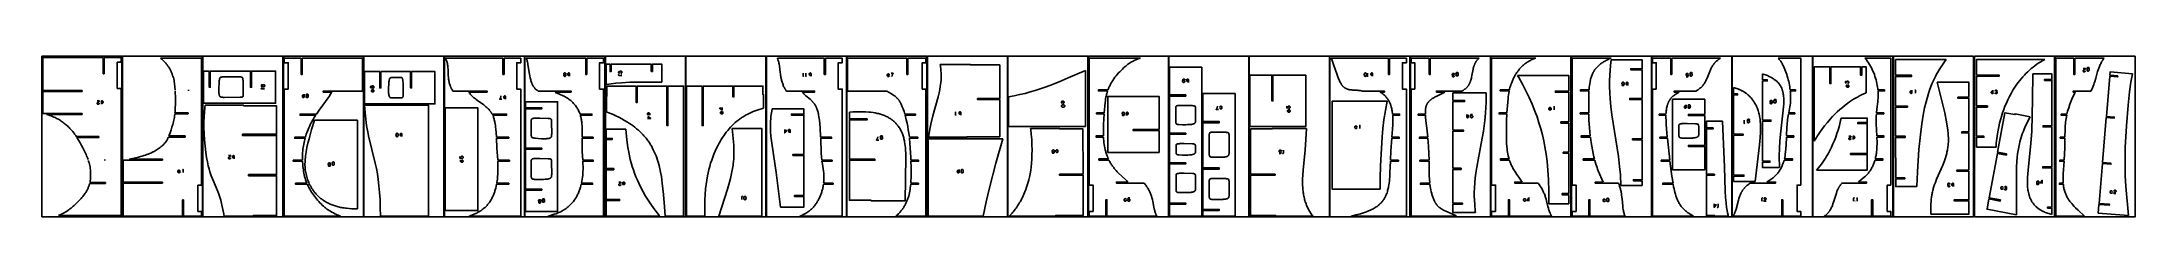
# Model space of a CAD drawing. Header units: millimetres. Extents: x 1718 to 33616, y 5029 to 7469.
import ezdxf

# ---------------------------------------------------------------- set-up
doc = ezdxf.new("R2010")
doc.units = ezdxf.units.MM
for name, color, linetype, true_color in [('ZZ_CORTE', 1, 'Continuous', 0xff0000), ('ZZ_CORTE INTERNO', 5, 'Continuous', 0x0000ff), ('ZZ_GRABADO', 98, 'Continuous', 0x005600), ('ZZ_PANEL', 18, 'Continuous', 0x000000)]:
    doc.layers.add(name, color=color, linetype=linetype, true_color=true_color)

msp = doc.modelspace()

# ---------------------------------------------------------------- linework, layer by layer
at = {"layer": 'ZZ_CORTE'}
for points in [[(2652, 7449), (1732, 7449)], [(1732, 7449), (1732, 6949)], [(2652, 7202), (2652, 7449)], [(2927, 7449), (2668, 7449)], [(2668, 7449), (2668, 7202)], [(2864, 6979), (2864, 7379)], [(2864, 7379), (2927, 7379)], [(2927, 7379), (2927, 7449)], [(4152, 7441), (3528, 7441)], [(3528, 7441), (3548, 7423), (3563, 7408), (3578, 7393), (3593, 7378), (3607, 7362), (3614, 7354), (3620, 7346), (3627, 7337), (3633, 7329), (3639, 7320), (3645, 7312), (3651, 7303), (3657, 7294), (3662, 7285), (3667, 7277), (3672, 7267), (3677, 7258), (3682, 7249), (3687, 7240), (3691, 7230), (3695, 7221), (3699, 7211), (3703, 7202), (3706, 7192), (3710, 7182), (3716, 7163), (3722, 7143), (3727, 7123), (3732, 7102), (3735, 7081), (3739, 7061), (3742, 7040), (3744, 7018), (3746, 6997), (3749, 6957)], [(4152, 5511), (4152, 7441)], [(6138, 6923), (6006, 6923), (6006, 6939), (6148, 6939), (6605, 6939), (6605, 7439), (6518, 7439), (5685, 7439), (5685, 7192), (5669, 7192), (5669, 7439), (5411, 7439), (5411, 7369), (5474, 7369), (5474, 6969), (5411, 6969), (5411, 5039), (6271, 5039)], [(7869, 7439), (7871, 7434), (7874, 7429), (7876, 7424), (7879, 7418), (7881, 7412), (7884, 7406), (7886, 7400), (7888, 7393), (7890, 7387), (7892, 7380), (7894, 7374), (7896, 7367), (7897, 7360), (7899, 7353), (7901, 7339), (7903, 7325), (7905, 7311), (7906, 7296), (7908, 7267), (7911, 7178), (7913, 7149), (7915, 7135), (7916, 7121), (7918, 7106), (7921, 7092), (7924, 7078), (7927, 7064), (7931, 7051), (7935, 7037), (7940, 7023), (7942, 7016), (7945, 7010), (7948, 7003), (7951, 6996), (7954, 6990), (7957, 6983), (7963, 6972), (7969, 6961), (7976, 6950), (7983, 6939)], [(8229, 5039), (9017, 5039), (9017, 6969), (8956, 6969), (8956, 7369), (9017, 7369), (9017, 7439), (8787, 7439), (8761, 7439), (8761, 7192), (8745, 7192), (8745, 7439), (8099, 7439), (7869, 7439)], [(9099, 7439), (9100, 7437), (9103, 7429), (9106, 7422), (9108, 7414), (9111, 7407), (9113, 7399), (9115, 7391), (9119, 7376), (9122, 7360), (9125, 7345), (9148, 7197), (9154, 7169), (9160, 7140), (9163, 7126), (9167, 7111), (9171, 7097), (9175, 7083), (9180, 7069), (9183, 7062), (9186, 7055), (9188, 7048), (9191, 7042), (9195, 7035), (9198, 7028), (9202, 7022), (9205, 7016), (9209, 7009), (9214, 7003), (9218, 6997), (9222, 6992), (9227, 6986), (9232, 6981), (9237, 6975), (9242, 6970), (9247, 6965), (9253, 6961), (9258, 6956), (9264, 6952), (9270, 6947), (9276, 6943), (9281, 6939)], [(9426, 5039), (10278, 5039), (10278, 6969), (10217, 6969), (10217, 7369), (10278, 7369), (10278, 7439), (10048, 7439), (10022, 7439), (10022, 7192), (10005, 7192), (10005, 7439), (9329, 7439), (9099, 7439)], [(10315, 7038), (10315, 7346), (10376, 7346), (10376, 7235), (10393, 7235), (10393, 7346), (11005, 7346), (11005, 7238), (11022, 7238), (11022, 7346), (11166, 7346), (11166, 7077)], [(12926, 7439), (12928, 7434), (12930, 7429), (12932, 7422), (12935, 7416), (12939, 7403), (12943, 7389), (12946, 7376), (12950, 7363), (12952, 7349), (12958, 7322), (12966, 7267), (12981, 7157), (12986, 7130), (12988, 7116), (12991, 7103), (12995, 7089), (12998, 7076), (13002, 7063), (13007, 7050), (13012, 7037), (13017, 7024), (13022, 7011), (13029, 6999), (13032, 6992), (13035, 6986), (13038, 6980), (13042, 6974), (13046, 6968), (13049, 6963), (13053, 6957), (13057, 6951), (13061, 6945), (13066, 6939)], [(13267, 5039), (13914, 5039), (13914, 6969), (13853, 6969), (13853, 7369), (13914, 7369), (13914, 7439), (13684, 7439), (13658, 7439), (13658, 7192), (13641, 7192), (13641, 7439), (13156, 7439), (12926, 7439)], [(14732, 5039), (15190, 5039), (15190, 6969), (15135, 6969), (15135, 7369), (15190, 7369), (15190, 7439), (14915, 7439), (14915, 7192), (14899, 7192), (14899, 7439), (14221, 7439), (13995, 7439), (13995, 6939), (14593, 6939), (14595, 6939), (14595, 6938)], [(15405, 7344), (15865, 7344), (15865, 7336), (16314, 7336), (16314, 6826), (15976, 6826), (15976, 6810), (16314, 6810), (16315, 6246), (15814, 6246), (15814, 6237), (15229, 6237)], [(15229, 6237), (15238, 6297), (15249, 6359), (15266, 6437), (15297, 6561), (15377, 6853), (15391, 6915), (15401, 6962), (15409, 7008), (15414, 7040), (15417, 7071), (15420, 7103), (15421, 7119), (15422, 7135), (15422, 7151), (15422, 7167), (15422, 7182), (15421, 7214), (15418, 7246), (15415, 7278), (15411, 7310), (15405, 7344)], [(18461, 7441), (17675, 7441), (17675, 5511), (17738, 5511), (17738, 5111), (17675, 5111), (17675, 5041), (17905, 5041), (17933, 5041), (17933, 5288), (17949, 5288), (17949, 5041), (18479, 5041), (18709, 5041)], [(17965, 6958), (17973, 6979), (17979, 6992), (17984, 7005), (17990, 7017), (17997, 7030), (18003, 7042), (18010, 7055), (18017, 7067), (18024, 7079), (18039, 7102), (18055, 7126), (18071, 7148), (18089, 7171), (18106, 7192), (18125, 7214), (18143, 7234), (18163, 7254), (18183, 7274), (18203, 7293), (18224, 7311), (18234, 7320), (18245, 7329), (18256, 7337), (18267, 7346), (18279, 7354), (18290, 7361), (18302, 7369), (18313, 7376), (18325, 7383), (18337, 7390), (18349, 7396), (18362, 7402), (18374, 7408), (18387, 7414), (18399, 7419), (18412, 7424), (18438, 7434), (18461, 7441)], [(21363, 7439), (21366, 7432), (21373, 7417), (21380, 7402), (21392, 7372), (21403, 7341), (21456, 7186), (21467, 7155), (21479, 7124), (21485, 7109), (21492, 7094), (21499, 7079), (21503, 7072), (21507, 7065), (21511, 7057), (21515, 7050), (21519, 7043), (21524, 7037), (21526, 7033), (21529, 7030), (21531, 7027), (21534, 7023), (21536, 7020), (21539, 7017), (21542, 7014), (21545, 7011), (21548, 7008), (21551, 7005), (21554, 7003), (21557, 7000), (21560, 6997), (21563, 6995), (21566, 6992), (21570, 6990), (21573, 6988), (21577, 6986), (21580, 6983), (21584, 6981), (21587, 6979), (21591, 6977), (21595, 6976), (21598, 6974), (21602, 6972), (21606, 6971), (21610, 6969), (21614, 6968), (21618, 6967), (21622, 6966), (21626, 6965), (21630, 6964), (21638, 6962), (21646, 6960), (21654, 6959), (21662, 6958), (21670, 6957), (21678, 6956), (21695, 6955), (21760, 6951), (21777, 6950), (21785, 6949), (21793, 6948), (21804, 6947), (21810, 6946), (21816, 6945), (21822, 6943), (21827, 6942), (21833, 6941), (21838, 6939)], [(21670, 5039), (22511, 5039), (22511, 6969), (22451, 6969), (22451, 7369), (22511, 7369), (22511, 7439), (22281, 7439), (22255, 7439), (22255, 7192), (22239, 7192), (22239, 7439), (21593, 7439), (21363, 7439)], [(23619, 7439), (23389, 7439), (22876, 7439), (22876, 7192), (22859, 7192), (22859, 7439), (22814, 7439), (22584, 7439), (22584, 7369), (22639, 7369), (22639, 6969), (22584, 6969), (22584, 5039), (23276, 5039)], [(23359, 6939), (23368, 6945), (23377, 6950), (23385, 6956), (23394, 6962), (23399, 6966), (23405, 6970), (23410, 6974), (23416, 6979), (23421, 6983), (23426, 6988), (23431, 6993), (23436, 6998), (23440, 7003), (23445, 7009), (23449, 7014), (23453, 7020), (23457, 7025), (23461, 7031), (23464, 7037), (23468, 7043), (23471, 7049), (23474, 7055), (23477, 7062), (23480, 7068), (23483, 7074), (23485, 7081), (23488, 7087), (23490, 7094), (23494, 7107), (23498, 7120), (23502, 7134), (23505, 7147), (23510, 7175), (23528, 7271), (23531, 7284), (23534, 7298), (23536, 7304), (23538, 7311), (23540, 7318), (23542, 7324), (23545, 7331), (23547, 7338), (23550, 7344), (23553, 7350), (23556, 7357), (23559, 7363), (23562, 7369), (23565, 7375), (23569, 7381), (23573, 7387), (23577, 7393), (23581, 7399), (23585, 7404), (23589, 7410), (23593, 7413), (23596, 7417), (23600, 7421), (23603, 7425), (23607, 7429), (23611, 7432), (23615, 7436), (23619, 7439)], [(24486, 7441), (23808, 7441), (23808, 5511), (23871, 5511), (23871, 5111), (23808, 5111), (23808, 5041), (24038, 5041), (24066, 5041), (24066, 5288), (24082, 5288), (24082, 5041), (24497, 5041), (24727, 5041)], [(24081, 6958), (24085, 6975), (24089, 6991), (24093, 7005), (24097, 7018), (24101, 7032), (24106, 7045), (24111, 7058), (24116, 7071), (24126, 7097), (24132, 7110), (24138, 7122), (24144, 7135), (24151, 7147), (24157, 7160), (24164, 7172), (24171, 7184), (24178, 7196), (24186, 7208), (24194, 7219), (24202, 7231), (24210, 7242), (24219, 7254), (24228, 7265), (24237, 7275), (24246, 7286), (24256, 7296), (24266, 7306), (24276, 7316), (24286, 7326), (24297, 7335), (24307, 7344), (24318, 7353), (24330, 7362), (24341, 7370), (24353, 7378), (24365, 7385), (24377, 7392), (24389, 7399), (24401, 7406), (24414, 7412), (24426, 7418), (24439, 7423), (24452, 7429), (24464, 7434), (24486, 7441)], [(25632, 7441), (25035, 7441), (25035, 5511), (25097, 5511), (25097, 5111), (25035, 5111), (25035, 5041), (25265, 5041), (25292, 5041), (25292, 5288), (25308, 5288), (25308, 5041), (25612, 5041), (25842, 5041)], [(25294, 6958), (25298, 6996), (25301, 7023), (25305, 7051), (25310, 7079), (25313, 7093), (25316, 7106), (25319, 7120), (25323, 7134), (25327, 7147), (25331, 7160), (25336, 7174), (25341, 7187), (25347, 7200), (25350, 7206), (25353, 7212), (25356, 7219), (25359, 7225), (25362, 7231), (25366, 7237), (25370, 7243), (25373, 7249), (25377, 7255), (25381, 7261), (25385, 7267), (25389, 7272), (25394, 7278), (25398, 7283), (25403, 7289), (25407, 7294), (25412, 7299), (25417, 7304), (25422, 7309), (25427, 7314), (25437, 7324), (25447, 7333), (25458, 7342), (25469, 7351), (25480, 7359), (25492, 7367), (25503, 7375), (25515, 7382), (25527, 7389), (25539, 7396), (25552, 7403), (25577, 7416), (25602, 7428), (25632, 7441)], [(25781, 5505), (25772, 5665), (25760, 5796), (25742, 5945), (25641, 6576), (25625, 6707), (25615, 6819), (25609, 6913), (25607, 7007), (25608, 7101), (25611, 7176), (25616, 7251), (25623, 7326), (25634, 7416)], [(25634, 7416), (26102, 7416), (26102, 7278), (25930, 7278), (25930, 7262), (26102, 7262), (26102, 6828), (25915, 6828), (25915, 6811), (26102, 6811), (26103, 6215), (25958, 6215), (25958, 6199), (26103, 6199), (26103, 5593), (25972, 5593), (25972, 5576), (26103, 5576), (26103, 5505), (25781, 5505)], [(27299, 7439), (27069, 7439), (26556, 7439), (26556, 7192), (26539, 7192), (26539, 7439), (26494, 7439), (26264, 7439), (26264, 7369), (26319, 7369), (26319, 6969), (26264, 6969), (26264, 5039), (26886, 5039)], [(26923, 6939), (26945, 6953), (26957, 6960), (26969, 6969), (26980, 6977), (26985, 6981), (26991, 6986), (26996, 6990), (27002, 6995), (27007, 7000), (27012, 7005), (27017, 7010), (27021, 7015), (27026, 7020), (27031, 7025), (27035, 7031), (27039, 7037), (27043, 7042), (27047, 7048), (27051, 7054), (27055, 7060), (27062, 7072), (27069, 7084), (27075, 7096), (27081, 7109), (27087, 7121), (27093, 7134), (27135, 7238), (27146, 7264), (27152, 7277), (27158, 7290), (27165, 7302), (27172, 7315), (27175, 7321), (27179, 7327), (27183, 7333), (27187, 7338), (27191, 7344), (27195, 7350), (27200, 7356), (27204, 7361), (27209, 7366), (27214, 7372), (27219, 7377), (27224, 7382), (27229, 7387), (27234, 7392), (27239, 7396), (27244, 7401), (27250, 7405), (27255, 7410), (27261, 7414), (27267, 7418), (27273, 7422), (27278, 7426), (27284, 7430), (27290, 7434), (27299, 7439)], [(27492, 5041), (27722, 5041), (28230, 5041), (28230, 5288), (28246, 5288), (28246, 5041), (28291, 5041), (28521, 5041), (28521, 5111), (28466, 5111), (28466, 5511), (28521, 5511), (28521, 7441), (28177, 7441)], [(28177, 7441), (28183, 7435), (28188, 7428), (28194, 7421), (28199, 7414), (28207, 7403), (28215, 7391), (28223, 7380), (28230, 7368), (28237, 7356), (28244, 7344), (28250, 7332), (28256, 7319), (28263, 7307), (28268, 7294), (28279, 7269), (28290, 7243), (28299, 7217), (28308, 7190), (28316, 7164), (28324, 7137), (28330, 7111), (28337, 7084), (28343, 7057), (28348, 7030), (28353, 7002), (28356, 6980), (28359, 6958)], [(28880, 5041), (29110, 5041), (29601, 5041), (29601, 5288), (29618, 5288), (29618, 5041), (29663, 5041), (29893, 5041), (29893, 5111), (29838, 5111), (29838, 5511), (29893, 5511), (29893, 7441), (29498, 7441)], [(29498, 7441), (29510, 7427), (29522, 7412), (29538, 7389), (29554, 7366), (29569, 7342), (29583, 7318), (29597, 7293), (29609, 7268), (29621, 7242), (29632, 7216), (29642, 7190), (29651, 7163), (29660, 7136), (29668, 7109), (29675, 7082), (29681, 7054), (29687, 7026), (29691, 6998), (29694, 6978), (29696, 6958)], [(30291, 5489), (29968, 5489), (29968, 5606), (30106, 5606), (30106, 5623), (29968, 5623), (29967, 6235), (30114, 6235), (30114, 6252), (29967, 6252), (29967, 6695), (30146, 6695), (30146, 6711), (29967, 6711), (29967, 7163), (30209, 7163), (30209, 7180), (29967, 7180), (29967, 7417), (30737, 7417)], [(30737, 7417), (30712, 7385), (30690, 7354), (30669, 7323), (30648, 7292), (30628, 7260), (30609, 7228), (30591, 7195), (30573, 7162), (30548, 7111), (30525, 7060), (30504, 7008), (30484, 6955), (30466, 6902), (30450, 6848), (30430, 6775), (30408, 6684), (30386, 6573), (30365, 6443), (30343, 6276), (30321, 6051), (30299, 5713), (30291, 5489)], [(31497, 6089), (31200, 6089), (31200, 6237), (31313, 6237), (31313, 6253), (31200, 6253), (31200, 6696), (31364, 6696), (31364, 6713), (31200, 6713), (31200, 7165), (31543, 7165), (31543, 7181), (31200, 7181), (31199, 7419), (32240, 7419)], [(32240, 7419), (32212, 7403), (32180, 7385), (32150, 7366), (32119, 7346), (32090, 7325), (32061, 7303), (32033, 7281), (32005, 7257), (31979, 7233), (31953, 7207), (31928, 7181), (31903, 7155), (31880, 7127), (31857, 7099), (31835, 7071), (31813, 7042), (31793, 7012), (31773, 6982), (31754, 6951), (31726, 6904), (31701, 6856), (31677, 6808), (31654, 6758), (31633, 6708), (31614, 6658), (31596, 6607), (31579, 6555), (31564, 6503), (31550, 6451), (31538, 6398), (31528, 6345), (31519, 6292), (31509, 6221), (31501, 6149), (31497, 6089)], [(33146, 7439), (32916, 7439), (32698, 7439), (32698, 7192), (32681, 7192), (32681, 7439), (32636, 7439), (32406, 7439), (32406, 5039), (32843, 5039)], [(32941, 6939), (32954, 6965), (32965, 6989), (32975, 7013), (32985, 7037), (32993, 7061), (33002, 7085), (33016, 7134), (33045, 7235), (33054, 7261), (33063, 7288), (33074, 7315), (33079, 7328), (33085, 7342), (33091, 7355), (33098, 7368), (33105, 7381), (33108, 7387), (33112, 7393), (33116, 7399), (33120, 7405), (33124, 7411), (33128, 7417), (33132, 7423), (33136, 7428), (33141, 7433), (33146, 7439)], [(2668, 7202), (2652, 7202)], [(11166, 7077), (10677, 7072), (10552, 7065), (10463, 7057), (10392, 7049), (10321, 7039), (10315, 7038)], [(17619, 7252), (17355, 7140), (17219, 7082), (17078, 7026), (17006, 6999), (16932, 6973), (16857, 6949), (16779, 6926), (16700, 6904), (16618, 6885), (16535, 6868), (16448, 6853)], [(17622, 6401), (17619, 7252)], [(24205, 7176), (24985, 7176), (24985, 6939), (24781, 6939), (24781, 6922), (24985, 6922), (24985, 6470), (24867, 6470), (24867, 6453), (24985, 6453), (24985, 6010), (24902, 6010), (24902, 5994), (24985, 5994), (24985, 5382), (24885, 5382), (24885, 5365), (24985, 5365), (24985, 5228), (24681, 5228)], [(24681, 5228), (24682, 5420), (24677, 5589), (24667, 5739), (24654, 5870), (24640, 5982), (24622, 6093), (24604, 6185), (24583, 6277), (24559, 6368), (24532, 6458), (24502, 6547), (24469, 6635), (24427, 6740), (24381, 6843), (24332, 6945), (24280, 7045), (24225, 7143), (24205, 7176)], [(28727, 6180), (28727, 7307), (28965, 7307), (28965, 7053), (28981, 7053), (28981, 7307), (29433, 7307), (29433, 7179), (29450, 7179), (29450, 7307), (29520, 7307), (29520, 6913)], [(30503, 5072), (30502, 5126), (30502, 5177), (30504, 5227), (30506, 5261), (30509, 5295), (30513, 5328), (30518, 5361), (30521, 5378), (30524, 5394), (30528, 5410), (30531, 5427), (30536, 5443), (30540, 5459), (30550, 5491), (30560, 5522), (30572, 5553), (30591, 5600), (30686, 5815), (30704, 5862), (30716, 5894), (30727, 5926), (30737, 5959), (30741, 5975), (30745, 5992), (30749, 6009), (30753, 6025), (30756, 6042), (30759, 6059), (30762, 6076), (30764, 6093), (30766, 6110), (30767, 6127), (30769, 6144), (30770, 6161), (30770, 6178), (30771, 6195), (30770, 6228), (30769, 6262), (30766, 6296), (30761, 6346), (30753, 6412), (30739, 6495), (30716, 6610), (30601, 7075)], [(30601, 7075), (31081, 7075), (31081, 6846), (30916, 6846), (30916, 6829), (31081, 6829), (31081, 6319), (30974, 6319), (30974, 6303), (31081, 6303), (31081, 5739), (30900, 5739), (30900, 5722), (31081, 5722), (31082, 5288), (30861, 5288), (30861, 5272), (31082, 5272), (31082, 5072), (30503, 5072)], [(32347, 5066), (32336, 5069), (32318, 5073), (32300, 5078), (32282, 5084), (32264, 5090), (32247, 5096), (32238, 5100), (32229, 5104), (32221, 5108), (32212, 5112), (32204, 5116), (32196, 5120), (32187, 5125), (32179, 5129), (32171, 5134), (32163, 5139), (32155, 5145), (32148, 5150), (32140, 5155), (32133, 5161), (32125, 5167), (32118, 5173), (32111, 5179), (32104, 5186), (32097, 5192), (32090, 5199), (32084, 5206), (32078, 5213), (32072, 5220), (32066, 5227), (32060, 5235), (32055, 5242), (32049, 5250), (32044, 5258), (32039, 5266), (32035, 5274), (32030, 5283), (32026, 5291), (32022, 5300), (32018, 5308), (32014, 5317), (32011, 5326), (32008, 5335), (32004, 5343), (32002, 5352), (31999, 5362), (31996, 5371), (31994, 5380), (31990, 5398), (31986, 5417), (31983, 5436), (31980, 5454), (31978, 5473), (31976, 5492), (31975, 5511), (31974, 5530), (31974, 5549), (31974, 5588), (31976, 5626), (31979, 5682), (31990, 5795), (32028, 6145), (32041, 6329), (32053, 6809), (32057, 7199)], [(32057, 7199), (32347, 7199), (32347, 7116), (32235, 7116), (32235, 7100), (32347, 7100), (32347, 6412), (32214, 6412), (32214, 6396), (32347, 6396), (32347, 5789), (32209, 5789), (32209, 5773), (32347, 5773), (32347, 5177), (32281, 5177), (32281, 5161), (32347, 5161), (32347, 5066)], [(33514, 5047), (33054, 5086), (33065, 5217), (33221, 5204), (33223, 5220), (33066, 5233), (33118, 5838), (33247, 5827), (33248, 5843), (33119, 5854), (33177, 6539), (33297, 6529), (33298, 6545), (33179, 6555), (33230, 7165), (33348, 7155), (33350, 7172), (33232, 7182), (33236, 7232), (33577, 7202)], [(33577, 7202), (33553, 7073), (33531, 6927), (33508, 6726), (33482, 6413), (33466, 6081), (33462, 5841), (33465, 5655), (33474, 5488), (33514, 5047)], [(1732, 6949), (2332, 6949)], [(2332, 6934), (1732, 6934)], [(1732, 6934), (1732, 6599)], [(2332, 6949), (2332, 6934)], [(2927, 6979), (2864, 6979)], [(2927, 5049), (2927, 6979)], [(3749, 6941), (3753, 6823), (3753, 6734), (3752, 6691), (3750, 6647), (3748, 6627), (3746, 6607)], [(3952, 6957), (3952, 6941)], [(5902, 6589), (5943, 6648), (6095, 6858), (6124, 6901), (6138, 6923)], [(6635, 6725), (6643, 6615), (6648, 6563), (6653, 6513), (6660, 6464), (6667, 6415), (6675, 6368), (6684, 6322), (6696, 6261), (6799, 5842), (6816, 5763), (6831, 5681), (6844, 5594), (6855, 5502), (6865, 5401), (6871, 5292), (6876, 5172), (6877, 5039)], [(7983, 6939), (8213, 6939), (8502, 6939), (8502, 6923), (8224, 6923)], [(8224, 6923), (8231, 6914), (8238, 6905), (8245, 6897), (8252, 6889), (8262, 6878), (8271, 6868), (8282, 6858), (8292, 6848), (8303, 6839), (8313, 6830), (8324, 6821), (8336, 6812), (8358, 6795), (8452, 6728), (8464, 6719), (8475, 6711), (8486, 6701), (8497, 6692), (8508, 6682), (8518, 6672), (8523, 6667), (8528, 6662), (8533, 6657), (8537, 6651), (8542, 6646), (8546, 6640), (8551, 6635), (8555, 6629), (8558, 6624), (8562, 6619), (8565, 6615), (8568, 6610), (8571, 6605), (8574, 6600), (8577, 6594), (8580, 6589)], [(9281, 6939), (9511, 6939), (9782, 6939), (9782, 6923), (9539, 6923)], [(9539, 6923), (9547, 6919), (9556, 6915), (9569, 6908), (9651, 6873), (9664, 6867), (9678, 6860), (9691, 6853), (9704, 6845), (9717, 6838), (9730, 6830), (9743, 6821), (9755, 6813), (9767, 6803), (9778, 6794), (9789, 6784), (9800, 6774), (9811, 6764), (9821, 6753), (9831, 6742), (9841, 6731), (9850, 6719), (9859, 6707), (9867, 6695), (9875, 6683), (9883, 6670), (9890, 6657), (9897, 6644), (9903, 6630), (9909, 6616), (9914, 6603), (9919, 6589)], [(10322, 6623), (10322, 6860), (10330, 6860), (10330, 7013), (10773, 7014), (10773, 6766), (10790, 6766), (10790, 7014), (11242, 7014), (11242, 6415), (11258, 6415), (11258, 7014), (11496, 7014), (11496, 5039), (11214, 5039)], [(11823, 5039), (11542, 5039), (11542, 7014), (11779, 7014), (11779, 6415), (11796, 6415), (11796, 7014), (12248, 7014), (12248, 6851), (12264, 6851), (12264, 7014), (12707, 7014), (12707, 6885), (12715, 6885), (12715, 6679)], [(13066, 6939), (13296, 6939), (13492, 6939), (13492, 6923), (13309, 6923)], [(13309, 6923), (13315, 6915), (13322, 6908), (13331, 6898), (13341, 6888), (13351, 6879), (13361, 6869), (13425, 6815), (13435, 6806), (13445, 6797), (13455, 6787), (13459, 6782), (13464, 6777), (13469, 6771), (13473, 6766), (13478, 6761), (13482, 6755), (13486, 6750), (13490, 6744), (13494, 6738), (13498, 6733), (13501, 6727), (13505, 6721), (13508, 6715), (13512, 6709), (13515, 6702), (13518, 6696), (13521, 6690), (13524, 6684), (13526, 6677), (13529, 6671), (13534, 6658), (13538, 6645), (13542, 6631), (13546, 6618), (13549, 6605), (13553, 6591), (13555, 6577), (13560, 6550), (13564, 6523), (13568, 6495), (13574, 6440), (13578, 6385), (13585, 6239)], [(14595, 6938), (14666, 6896), (14688, 6882), (14698, 6875), (14709, 6868), (14719, 6860), (14724, 6856), (14729, 6851), (14734, 6847), (14739, 6843), (14744, 6838), (14748, 6834), (14753, 6829), (14757, 6825), (14762, 6820), (14766, 6815), (14770, 6810), (14774, 6805), (14778, 6799), (14782, 6794), (14785, 6789), (14789, 6783), (14792, 6778), (14796, 6772), (14802, 6761), (14808, 6750), (14814, 6738), (14820, 6726), (14825, 6714), (14830, 6702), (14839, 6678), (14848, 6654), (14856, 6629), (14868, 6589)], [(16448, 6853), (16448, 6575), (16448, 6401), (17622, 6401)], [(17959, 6941), (17818, 6941), (17818, 6958), (17965, 6958)], [(17908, 6608), (17915, 6709), (17920, 6764), (17924, 6792), (17928, 6819), (17933, 6846), (17939, 6874), (17943, 6887), (17946, 6900), (17950, 6914), (17954, 6927), (17959, 6941)], [(22218, 6784), (21378, 6784), (21378, 5776), (21378, 5451), (22112, 5451)], [(21838, 6939), (22068, 6939), (22177, 6939), (22177, 6923), (22111, 6923)], [(22111, 6923), (22115, 6921), (22119, 6918), (22124, 6916), (22128, 6913), (22132, 6911), (22136, 6908), (22144, 6903), (22151, 6898), (22157, 6893), (22164, 6888), (22170, 6883), (22176, 6877), (22182, 6871), (22188, 6866), (22194, 6860), (22199, 6853), (22204, 6847), (22210, 6841), (22215, 6834), (22220, 6828), (22224, 6821), (22229, 6814), (22233, 6807), (22238, 6800), (22242, 6793), (22246, 6786), (22250, 6779), (22253, 6771), (22257, 6764), (22260, 6756), (22263, 6749), (22267, 6741), (22270, 6734), (22272, 6726), (22275, 6718), (22280, 6702), (22285, 6687), (22289, 6671), (22292, 6655), (22295, 6638), (22297, 6622), (22300, 6606), (22301, 6589)], [(22140, 6243), (22145, 6305), (22152, 6370), (22170, 6504), (22192, 6642), (22218, 6784)], [(22801, 6589), (22800, 6598), (22800, 6612), (22800, 6626), (22801, 6640), (22801, 6647), (22802, 6654), (22803, 6661), (22803, 6668), (22804, 6675), (22806, 6681), (22807, 6688), (22809, 6695), (22810, 6702), (22812, 6708), (22814, 6715), (22817, 6721), (22819, 6728), (22821, 6731), (22822, 6734), (22823, 6737), (22825, 6741), (22827, 6744), (22828, 6747), (22830, 6750), (22832, 6753), (22834, 6756), (22835, 6759), (22837, 6761), (22839, 6764), (22841, 6767), (22843, 6770), (22846, 6772), (22848, 6775), (22850, 6778), (22852, 6780), (22857, 6785), (22862, 6790), (22867, 6795), (22872, 6800), (22878, 6804), (22883, 6808), (22889, 6813), (22894, 6817), (22900, 6821), (22906, 6824), (22917, 6832), (22929, 6839), (22942, 6846), (22966, 6859), (23067, 6907), (23099, 6923)], [(23099, 6923), (22970, 6923), (22970, 6939), (23129, 6939), (23359, 6939)], [(23564, 5093), (23221, 5093), (23221, 5223), (23364, 5223), (23364, 5239), (23221, 5239), (23221, 5749), (23345, 5749), (23345, 5766), (23221, 5766), (23221, 6330), (23381, 6330), (23381, 6346), (23221, 6346), (23220, 6780), (23398, 6780), (23398, 6797), (23220, 6797), (23220, 6910), (23725, 6910)], [(23725, 6910), (23727, 6840), (23727, 6767), (23724, 6695), (23718, 6604), (23707, 6494), (23684, 6329), (23653, 6145), (23583, 5783), (23569, 5692), (23560, 5619), (23553, 5546), (23548, 5472), (23546, 5398), (23546, 5342), (23548, 5286), (23552, 5212), (23561, 5119), (23564, 5093)], [(24077, 6941), (23942, 6941), (23942, 6958), (24081, 6958)], [(24044, 6608), (24055, 6769), (24060, 6825), (24063, 6853), (24067, 6881), (24071, 6909), (24076, 6937), (24077, 6941)], [(25293, 6941), (25163, 6941), (25163, 6958), (25294, 6958)], [(25290, 6608), (25289, 6828), (25290, 6884), (25293, 6941)], [(26467, 6589), (26468, 6612), (26469, 6626), (26471, 6640), (26473, 6653), (26475, 6667), (26477, 6681), (26480, 6695), (26483, 6708), (26485, 6715), (26487, 6722), (26489, 6728), (26491, 6735), (26493, 6741), (26496, 6748), (26498, 6754), (26501, 6760), (26503, 6767), (26506, 6773), (26509, 6779), (26513, 6785), (26516, 6791), (26519, 6797), (26523, 6803), (26527, 6808), (26531, 6814), (26535, 6819), (26539, 6825), (26544, 6830), (26548, 6835), (26553, 6840), (26558, 6845), (26563, 6850), (26568, 6855), (26573, 6860), (26578, 6864), (26584, 6869), (26589, 6873), (26595, 6877), (26606, 6885), (26618, 6893), (26630, 6901), (26666, 6923)], [(26666, 6923), (26592, 6923), (26592, 6939), (26693, 6939), (26923, 6939)], [(27828, 5567), (27497, 5567), (27497, 5646), (27655, 5646), (27655, 5662), (27497, 5662), (27497, 6268), (27643, 6268), (27643, 6285), (27497, 6285), (27497, 6881), (27557, 6881), (27557, 6897), (27497, 6897), (27497, 6991)], [(27497, 6991), (27509, 6988), (27527, 6983), (27545, 6978), (27563, 6972), (27580, 6965), (27589, 6961), (27597, 6957), (27606, 6954), (27614, 6949), (27623, 6945), (27631, 6941), (27639, 6936), (27647, 6932), (27655, 6927), (27663, 6922), (27671, 6917), (27679, 6911), (27686, 6906), (27694, 6900), (27701, 6895), (27709, 6889), (27716, 6883), (27723, 6877), (27730, 6870), (27737, 6864), (27743, 6857), (27750, 6851), (27757, 6844), (27763, 6837), (27769, 6830), (27775, 6823), (27781, 6815), (27787, 6808), (27792, 6800), (27798, 6793), (27803, 6785), (27808, 6777), (27814, 6769), (27818, 6761), (27823, 6753), (27828, 6745), (27832, 6737), (27837, 6729), (27845, 6712), (27853, 6695), (27860, 6677), (27866, 6660), (27872, 6642), (27878, 6624), (27883, 6606), (27887, 6588), (27891, 6569), (27894, 6551), (27897, 6532), (27900, 6514), (27902, 6495), (27903, 6476), (27906, 6439), (27907, 6402), (27908, 6364), (27907, 6308), (27902, 6233), (27892, 6121), (27828, 5567)], [(28361, 6941), (28363, 6917), (28365, 6893), (28366, 6865), (28367, 6837), (28366, 6810), (28364, 6782), (28362, 6754), (28359, 6727), (28355, 6699), (28338, 6608)], [(28359, 6958), (28442, 6958), (28442, 6941), (28361, 6941)], [(29520, 6913), (29480, 6896), (29448, 6881), (29417, 6866), (29385, 6849), (29355, 6832), (29325, 6814), (29295, 6796), (29266, 6776), (29238, 6756), (29196, 6725), (29156, 6692), (29116, 6659), (29078, 6624), (29041, 6588), (29005, 6552), (28971, 6514), (28926, 6463), (28884, 6411), (28843, 6357), (28804, 6303), (28777, 6261), (28750, 6218), (28727, 6180)], [(29698, 6941), (29699, 6928), (29699, 6914), (29700, 6900), (29700, 6886), (29699, 6858), (29698, 6830), (29696, 6802), (29693, 6775), (29680, 6664), (29674, 6608)], [(29696, 6958), (29797, 6958), (29797, 6941), (29698, 6941)], [(32577, 6589), (32582, 6611), (32588, 6633), (32596, 6659), (32604, 6686), (32623, 6738), (32642, 6789), (32664, 6841), (32676, 6866), (32703, 6923)], [(32703, 6923), (32672, 6923), (32672, 6939), (32711, 6939), (32941, 6939)], [(1732, 6599), (2002, 6599)], [(2332, 6584), (1791, 6584)], [(2002, 6599), (2332, 6599)], [(2332, 6599), (2332, 6584)], [(3745, 6591), (3740, 6560), (3737, 6539), (3733, 6517), (3728, 6496), (3724, 6475), (3718, 6453), (3713, 6432), (3700, 6390), (3687, 6348), (3672, 6306), (3654, 6257)], [(3950, 6591), (3745, 6591)], [(3746, 6607), (3950, 6607)], [(3950, 6607), (3950, 6591)], [(5891, 6573), (5654, 6573), (5654, 6589), (5902, 6589)], [(5874, 6497), (5829, 6354), (5790, 6214), (5773, 6146), (5758, 6081), (5751, 6049), (5746, 6017), (5741, 5986), (5737, 5956), (5734, 5931), (5731, 5906), (5730, 5882), (5729, 5858), (5728, 5835), (5728, 5812), (5729, 5789), (5731, 5767), (5733, 5745), (5736, 5723), (5740, 5701), (5744, 5680), (5749, 5659), (5755, 5638), (5761, 5616), (5768, 5595), (5776, 5574), (5785, 5553), (5794, 5532), (5804, 5511), (5810, 5501), (5815, 5491), (5821, 5480), (5827, 5470), (5833, 5460), (5840, 5450), (5847, 5440), (5853, 5430), (5861, 5420), (5868, 5410), (5876, 5400), (5884, 5391), (5892, 5381), (5900, 5372), (5909, 5363), (5918, 5354), (5927, 5345), (5936, 5336), (5946, 5327), (5956, 5318), (5966, 5310), (5977, 5302), (5988, 5293), (5999, 5286), (6010, 5278), (6022, 5270), (6034, 5263), (6046, 5255), (6059, 5248), (6072, 5242), (6085, 5235), (6099, 5229), (6113, 5222), (6127, 5216), (6141, 5211), (6156, 5205), (6171, 5200), (6187, 5195), (6203, 5190), (6219, 5185), (6236, 5181), (6252, 5177), (6270, 5173), (6287, 5170), (6305, 5167), (6324, 5164), (6343, 5161), (6362, 5159), (6401, 5155), (6442, 5153), (6484, 5151), (6528, 5152)], [(5734, 6239), (5741, 6261), (5748, 6283), (5757, 6307), (5766, 6331), (5775, 6356), (5785, 6380), (5796, 6403), (5807, 6427), (5819, 6450), (5831, 6473), (5844, 6496), (5857, 6518), (5870, 6540), (5891, 6573)], [(6528, 5152), (6528, 5254), (6528, 5270), (6528, 6497), (5874, 6497)], [(8580, 6589), (8801, 6589), (8801, 6573), (8588, 6573)], [(8588, 6573), (8593, 6562), (8598, 6551), (8602, 6539), (8606, 6528), (8610, 6514), (8613, 6501), (8617, 6487), (8620, 6473), (8623, 6459), (8625, 6445), (8630, 6418), (8633, 6389), (8636, 6361), (8641, 6305), (8644, 6239)], [(9919, 6589), (10100, 6589), (10100, 6573), (9924, 6573)], [(9924, 6573), (9928, 6560), (9931, 6545), (9935, 6531), (9938, 6516), (9940, 6501), (9942, 6487), (9944, 6472), (9948, 6442), (9950, 6412), (9952, 6382), (9953, 6322), (9954, 6239)], [(11214, 5039), (11207, 5183), (11192, 5370), (11173, 5540), (11158, 5641), (11146, 5708), (11135, 5759), (11123, 5809), (11109, 5858), (11099, 5891), (11089, 5923), (11077, 5955), (11064, 5987), (11051, 6018), (11036, 6049), (11020, 6080), (11012, 6095), (11004, 6110), (10995, 6124), (10986, 6139), (10977, 6153), (10967, 6167), (10957, 6181), (10947, 6195), (10937, 6209), (10926, 6222), (10915, 6235), (10904, 6248), (10893, 6261), (10881, 6274), (10858, 6298), (10833, 6322), (10808, 6345), (10782, 6367), (10755, 6389), (10728, 6409), (10700, 6429), (10672, 6449), (10643, 6467), (10599, 6494), (10555, 6519), (10509, 6543), (10463, 6565), (10416, 6586), (10369, 6605), (10322, 6623)], [(12715, 6679), (12683, 6670), (12651, 6661), (12619, 6651), (12587, 6639), (12555, 6627), (12525, 6614), (12494, 6600), (12464, 6584), (12449, 6576), (12435, 6568), (12420, 6559), (12406, 6550), (12392, 6541), (12378, 6532), (12364, 6522), (12350, 6512), (12337, 6502), (12324, 6492), (12311, 6482), (12285, 6460), (12260, 6437), (12236, 6414), (12213, 6390), (12191, 6365), (12169, 6339), (12148, 6313), (12128, 6287), (12108, 6259), (12090, 6232), (12072, 6204), (12054, 6175), (12038, 6147), (12022, 6117), (12000, 6073), (11979, 6028), (11959, 5982), (11941, 5936), (11925, 5889), (11909, 5842), (11895, 5795), (11883, 5747), (11872, 5699), (11861, 5650), (11850, 5585), (11841, 5519), (11833, 5453), (11827, 5369), (11822, 5285), (11821, 5167), (11823, 5039)], [(12975, 5177), (12906, 5703), (12840, 6148), (12829, 6255), (12823, 6325), (12821, 6378), (12821, 6413), (12821, 6448), (12823, 6482), (12825, 6516), (12828, 6551), (12832, 6584), (12840, 6635), (12846, 6667)], [(12846, 6667), (13330, 6667), (13330, 6590), (13141, 6590), (13141, 6574), (13330, 6574), (13330, 5978), (13164, 5978), (13164, 5962), (13330, 5962), (13331, 5355), (13189, 5355), (13189, 5339), (13331, 5339), (13331, 5177), (12975, 5177)], [(14023, 6618), (14078, 6622), (14126, 6625), (14174, 6626), (14222, 6625), (14271, 6623), (14319, 6620), (14351, 6617), (14384, 6612), (14416, 6607), (14433, 6604), (14449, 6600), (14465, 6597), (14481, 6593), (14497, 6588), (14512, 6583), (14528, 6578), (14543, 6573), (14559, 6567), (14574, 6560), (14589, 6553), (14603, 6546), (14618, 6539), (14632, 6530), (14646, 6522), (14659, 6513), (14672, 6504), (14679, 6499), (14685, 6494), (14691, 6489), (14698, 6483), (14704, 6478), (14710, 6473), (14716, 6467), (14721, 6462), (14727, 6456), (14732, 6450), (14738, 6444), (14743, 6438), (14748, 6432), (14754, 6426), (14759, 6420), (14763, 6413), (14768, 6407), (14773, 6401), (14782, 6387), (14790, 6374), (14798, 6360), (14806, 6346), (14813, 6332), (14819, 6318), (14826, 6303), (14831, 6289), (14837, 6274), (14842, 6259), (14847, 6244), (14851, 6229), (14855, 6214), (14858, 6199), (14862, 6183), (14865, 6168), (14870, 6137), (14874, 6106), (14877, 6075), (14880, 6044), (14882, 5998), (14884, 5935), (14874, 5273)], [(14874, 5273), (14355, 5273), (14355, 5282), (14023, 5282), (14023, 5888), (14413, 5888), (14413, 5904), (14023, 5904), (14023, 6500), (14293, 6500), (14293, 6517), (14023, 6517), (14023, 6618)], [(14868, 6589), (15031, 6589), (15031, 6573), (14872, 6573)], [(14872, 6573), (14890, 6504), (14902, 6453), (14912, 6402), (14921, 6351), (14930, 6300), (14938, 6239)], [(22303, 6573), (22304, 6557), (22305, 6524), (22305, 6491), (22304, 6458), (22303, 6425), (22299, 6360), (22290, 6239)], [(22301, 6589), (22408, 6589), (22408, 6573), (22303, 6573)], [(22801, 6573), (22691, 6573), (22691, 6589), (22801, 6589)], [(22838, 6239), (22824, 6377), (22810, 6488), (22804, 6543), (22801, 6573)], [(24044, 6591), (23924, 6591), (23924, 6608), (24044, 6608)], [(25290, 6591), (25161, 6591), (25161, 6608), (25290, 6608)], [(26467, 6573), (26364, 6573), (26364, 6589), (26467, 6589)], [(26486, 6239), (26471, 6429), (26468, 6485), (26467, 6541), (26467, 6573)], [(27417, 5039), (27211, 5039), (27211, 5048), (27082, 5048), (27082, 5660), (27204, 5660), (27204, 5676), (27082, 5676), (27082, 6364), (27185, 6364), (27185, 6380), (27082, 6380), (27082, 6480), (27329, 6480)], [(27329, 6480), (27358, 5782), (27367, 5426), (27374, 5324), (27382, 5240), (27391, 5173), (27399, 5123), (27406, 5089), (27413, 5056), (27417, 5039)], [(28335, 6591), (28330, 6563), (28321, 6508), (28317, 6481), (28314, 6453), (28312, 6425), (28310, 6398), (28304, 6258)], [(28338, 6608), (28430, 6608), (28430, 6591), (28335, 6591)], [(28762, 5739), (28789, 5771), (28813, 5800), (28835, 5830), (28857, 5860), (28878, 5891), (28898, 5922), (28918, 5954), (28937, 5986), (28963, 6036), (28988, 6086), (29012, 6137), (29033, 6188), (29053, 6240), (29072, 6293), (29089, 6346), (29110, 6418), (29128, 6490), (29137, 6529)], [(29137, 6529), (29533, 6529), (29533, 6461), (29390, 6461), (29390, 6445), (29533, 6445), (29533, 5993), (29279, 5993), (29279, 5976), (29533, 5976), (29533, 5739), (28762, 5739)], [(29673, 6591), (29671, 6552), (29670, 6524), (29670, 6496), (29671, 6440), (29680, 6258)], [(29674, 6608), (29785, 6608), (29785, 6591), (29673, 6591)], [(31809, 5060), (31359, 5145), (31388, 5302), (31560, 5269), (31563, 5285), (31391, 5318), (31518, 5993), (31654, 5968), (31657, 5984), (31521, 6010), (31633, 6611), (31784, 6583), (31786, 6591), (32019, 6547)], [(32019, 6547), (31993, 6502), (31969, 6456), (31947, 6410), (31926, 6363), (31914, 6332), (31901, 6300), (31890, 6268), (31880, 6235), (31870, 6203), (31861, 6170), (31853, 6137), (31842, 6087), (31834, 6036), (31826, 5986), (31820, 5935), (31815, 5868), (31810, 5783), (31807, 5598), (31809, 5060)], [(32573, 6573), (32490, 6573), (32490, 6589), (32577, 6589)], [(32545, 6239), (32548, 6358), (32551, 6414), (32553, 6441), (32556, 6469), (32560, 6497), (32564, 6525), (32568, 6549), (32573, 6573)], [(2243, 6249), (2587, 6249)], [(2587, 6234), (2253, 6234)], [(2587, 6249), (2587, 6234)], [(3648, 6241), (3644, 6232), (3640, 6224), (3636, 6215), (3631, 6207), (3626, 6199), (3622, 6191), (3617, 6183), (3611, 6175), (3606, 6168), (3601, 6160), (3595, 6153), (3589, 6146), (3583, 6139), (3577, 6133), (3571, 6126), (3565, 6120), (3558, 6114), (3551, 6107), (3545, 6101), (3538, 6095), (3531, 6090), (3523, 6084), (3508, 6073), (3493, 6062), (3477, 6052), (3461, 6041), (3444, 6031), (3428, 6023), (3412, 6014), (3395, 6006), (3378, 5998), (3359, 5990), (3340, 5982), (3319, 5974), (3296, 5967), (3272, 5959), (3247, 5951), (3219, 5944), (3190, 5936), (3124, 5922), (3049, 5907)], [(3902, 6241), (3648, 6241)], [(3654, 6257), (3902, 6257)], [(3902, 6257), (3902, 6241)], [(8644, 6239), (8833, 6239), (8833, 6223), (8645, 6223)], [(9954, 6239), (10118, 6239), (10118, 6223), (9953, 6223)], [(11132, 5039), (10315, 5039), (10315, 5277), (10521, 5277), (10521, 5293), (10315, 5293), (10315, 5745), (10432, 5745), (10432, 5762), (10315, 5762), (10315, 6205), (10410, 6205), (10410, 6221), (10315, 6221), (10315, 6359), (10617, 6359)], [(10617, 6359), (10626, 6250), (10637, 6157), (10648, 6084), (10661, 6011), (10672, 5956), (10685, 5902), (10699, 5848), (10715, 5795), (10732, 5743), (10751, 5691), (10771, 5639), (10793, 5588), (10815, 5538), (10848, 5473), (10882, 5408), (10919, 5345), (10957, 5283), (11007, 5208), (11059, 5134), (11113, 5063), (11132, 5039)], [(12236, 6372), (12244, 6320), (12250, 6268), (12255, 6219), (12260, 6169), (12263, 6119), (12265, 6069), (12265, 6018), (12264, 5967), (12262, 5916), (12257, 5865), (12255, 5840), (12251, 5815), (12244, 5764), (12234, 5714), (12223, 5662), (12211, 5610), (12197, 5558), (12165, 5448), (12033, 5039)], [(12033, 5039), (12688, 5039), (12688, 5735), (12688, 5751), (12688, 6364), (12688, 6372), (12514, 6372), (12236, 6372)], [(13585, 6239), (13752, 6239), (13752, 6223), (13586, 6223)], [(14938, 6239), (15066, 6239), (15066, 6223), (14939, 6223)], [(14939, 6223), (14947, 6145), (14959, 5937), (14961, 5889)], [(15222, 6213), (15222, 5039), (16062, 5039)], [(16062, 5039), (16107, 5256), (16157, 5467), (16254, 5843), (16360, 6213), (16361, 6213), (16361, 6213), (16361, 6213), (15222, 6213)], [(21088, 5040), (20524, 5040), (20524, 5048), (20137, 5048), (20137, 5660), (20510, 5660), (20510, 5677), (20137, 5677), (20137, 6364), (20469, 6364), (20469, 6372), (20988, 6372)], [(20988, 6372), (20981, 6203), (20968, 6047), (20936, 5737), (20931, 5662), (20929, 5606), (20929, 5549), (20930, 5511), (20932, 5474), (20935, 5437), (20937, 5418), (20940, 5400), (20942, 5381), (20946, 5363), (20949, 5345), (20953, 5327), (20957, 5310), (20961, 5292), (20966, 5275), (20971, 5258), (20977, 5241), (20983, 5224), (20989, 5208), (20996, 5192), (21003, 5176), (21010, 5161), (21018, 5146), (21026, 5131), (21034, 5116), (21043, 5102), (21052, 5088), (21061, 5074), (21071, 5061), (21081, 5048), (21088, 5040)], [(22112, 5451), (22113, 5617), (22118, 5803), (22140, 6243)], [(22288, 6223), (22273, 6032), (22267, 5889)], [(22290, 6239), (22402, 6239), (22402, 6223), (22288, 6223)], [(22840, 6223), (22710, 6223), (22710, 6239), (22838, 6239)], [(22857, 5889), (22855, 5990), (22849, 6101), (22840, 6223)], [(26488, 6223), (26374, 6223), (26374, 6239), (26486, 6239)], [(26525, 5889), (26488, 6223)], [(28303, 6241), (28298, 6121), (28294, 6066), (28288, 6012), (28285, 5984), (28281, 5957), (28276, 5932), (28271, 5908)], [(28304, 6258), (28414, 6258), (28414, 6241), (28303, 6241)], [(29681, 6241), (29683, 6158), (29683, 6130), (29682, 6102), (29681, 6073), (29679, 6045), (29677, 6017), (29675, 6003), (29673, 5989), (29671, 5975), (29668, 5962), (29665, 5948), (29662, 5934), (29659, 5921), (29656, 5908)], [(29680, 6258), (29789, 6258), (29789, 6241), (29681, 6241)], [(32545, 6223), (32474, 6223), (32474, 6239), (32545, 6239)], [(32534, 5889), (32543, 6077), (32545, 6223)], [(2677, 5899), (2677, 5884)], [(3387, 5891), (2957, 5891)], [(2957, 5891), (2957, 5557)], [(3049, 5907), (3441, 5907), (3557, 5907)], [(3557, 5891), (3387, 5891)], [(3557, 5907), (3557, 5891)], [(13606, 5873), (13612, 5831), (13629, 5721), (13633, 5694), (13634, 5680), (13635, 5666), (13636, 5652), (13636, 5638), (13636, 5624), (13636, 5610), (13636, 5597), (13635, 5583), (13634, 5569), (13633, 5555), (13631, 5539)], [(14962, 5873), (14964, 5782), (14964, 5678), (14964, 5626), (14962, 5574), (14959, 5539)], [(14961, 5889), (15078, 5889), (15078, 5873), (14962, 5873)], [(17978, 5891), (17825, 5891), (17825, 5908), (17970, 5908)], [(18269, 5558), (18249, 5578), (18229, 5598), (18126, 5694), (18106, 5714), (18087, 5734), (18078, 5744), (18069, 5755), (18060, 5765), (18051, 5776), (18043, 5787), (18034, 5798), (18026, 5810), (18019, 5821), (18011, 5833), (18004, 5845), (17997, 5856), (17991, 5868), (17984, 5880), (17978, 5891)], [(22857, 5873), (22718, 5873), (22718, 5889), (22857, 5889)], [(22870, 5539), (22864, 5602), (22860, 5657), (22858, 5713), (22857, 5873)], [(24082, 5891), (23943, 5891), (23943, 5908), (24077, 5908)], [(24277, 5558), (24225, 5629), (24193, 5674), (24177, 5697), (24162, 5721), (24148, 5745), (24134, 5769), (24127, 5782), (24121, 5794), (24115, 5807), (24109, 5820), (24103, 5833), (24098, 5846), (24093, 5859), (24088, 5872), (24082, 5891)], [(25381, 5891), (25206, 5891), (25206, 5908), (25376, 5908)], [(25508, 5558), (25436, 5726), (25426, 5752), (25416, 5778), (25407, 5805), (25398, 5831), (25382, 5885), (25381, 5891)], [(26527, 5873), (26394, 5873), (26394, 5889), (26525, 5889)], [(26574, 5539), (26556, 5649), (26527, 5873)], [(28267, 5891), (28261, 5870), (28255, 5849), (28250, 5836), (28245, 5823), (28240, 5810), (28235, 5797), (28229, 5785), (28223, 5772), (28216, 5760), (28209, 5748), (28202, 5736), (28194, 5724), (28186, 5713), (28178, 5702), (28169, 5691), (28160, 5680), (28151, 5670), (28141, 5660), (28131, 5651), (28121, 5641), (28110, 5632), (28100, 5623), (28089, 5615), (28078, 5606), (28055, 5590), (28006, 5558)], [(28271, 5908), (28396, 5908), (28396, 5891), (28267, 5891)], [(29651, 5891), (29648, 5880), (29643, 5867), (29639, 5854), (29634, 5841), (29629, 5828), (29623, 5815), (29618, 5802), (29612, 5789), (29605, 5777), (29599, 5764), (29592, 5752), (29585, 5740), (29577, 5728), (29569, 5717), (29560, 5705), (29551, 5694), (29542, 5684), (29533, 5673), (29523, 5663), (29512, 5653), (29502, 5644), (29491, 5635), (29415, 5572), (29407, 5565), (29399, 5558)], [(29656, 5908), (29774, 5908), (29774, 5891), (29651, 5891)], [(32533, 5873), (32468, 5873), (32468, 5889), (32534, 5889)], [(32519, 5539), (32519, 5553), (32518, 5567), (32517, 5595), (32517, 5624), (32519, 5681), (32533, 5873)], [(2447, 5534), (2444, 5525), (2441, 5515), (2438, 5505), (2434, 5494), (2430, 5484), (2426, 5474), (2422, 5464), (2417, 5455), (2413, 5445), (2408, 5435), (2402, 5426), (2397, 5417), (2391, 5407), (2386, 5398), (2380, 5390), (2368, 5372), (2355, 5355), (2342, 5338), (2328, 5322), (2315, 5306), (2287, 5276), (2258, 5246), (2227, 5217), (2212, 5203), (2196, 5189), (2180, 5175), (2164, 5162), (2147, 5149), (2129, 5136), (2112, 5124), (2094, 5112), (2075, 5101), (2056, 5090), (2036, 5080), (2017, 5070), (1972, 5049)], [(2689, 5534), (2447, 5534)], [(2450, 5549), (2689, 5549)], [(2689, 5549), (2689, 5534)], [(2957, 5557), (3557, 5557)], [(3557, 5541), (2957, 5541)], [(2957, 5541), (2957, 5041)], [(3557, 5557), (3557, 5541)], [(4097, 5111), (4097, 5511)], [(4097, 5511), (4152, 5511)], [(5764, 5523), (5585, 5523), (5585, 5539), (5757, 5539)], [(6271, 5039), (6232, 5055), (6209, 5065), (6185, 5076), (6162, 5088), (6139, 5100), (6116, 5113), (6105, 5120), (6094, 5127), (6083, 5134), (6072, 5141), (6062, 5148), (6051, 5156), (6041, 5164), (6031, 5172), (6011, 5189), (5992, 5206), (5973, 5224), (5955, 5243), (5937, 5262), (5920, 5281), (5903, 5301), (5887, 5321), (5872, 5342), (5856, 5363), (5842, 5384), (5827, 5406), (5814, 5428), (5801, 5450), (5788, 5473), (5776, 5496), (5765, 5520), (5764, 5523)], [(8647, 5523), (8641, 5493), (8635, 5466), (8627, 5439), (8623, 5426), (8619, 5412), (8614, 5399), (8609, 5386), (8604, 5372), (8599, 5359), (8593, 5346), (8587, 5333), (8581, 5321), (8574, 5308), (8568, 5295), (8560, 5283), (8553, 5271), (8545, 5259), (8537, 5247), (8529, 5236), (8520, 5225), (8511, 5214), (8502, 5203), (8492, 5193), (8482, 5183), (8472, 5173), (8461, 5164), (8450, 5155), (8439, 5146), (8428, 5138), (8417, 5130), (8405, 5122), (8393, 5114), (8381, 5107), (8369, 5100), (8357, 5094), (8344, 5087), (8332, 5081), (8306, 5069), (8280, 5058), (8255, 5049), (8229, 5039)], [(8650, 5539), (8834, 5539), (8834, 5523), (8647, 5523)], [(9938, 5523), (9933, 5501), (9927, 5480), (9923, 5465), (9918, 5451), (9913, 5436), (9908, 5422), (9902, 5407), (9896, 5393), (9890, 5380), (9883, 5366), (9876, 5352), (9869, 5339), (9862, 5326), (9854, 5313), (9846, 5301), (9837, 5288), (9828, 5276), (9819, 5264), (9810, 5253), (9800, 5241), (9790, 5230), (9780, 5220), (9769, 5209), (9759, 5199), (9748, 5189), (9736, 5179), (9725, 5170), (9713, 5161), (9701, 5152), (9689, 5144), (9676, 5136), (9663, 5128), (9650, 5120), (9637, 5113), (9624, 5106), (9610, 5100), (9596, 5094), (9582, 5088), (9568, 5082), (9554, 5077), (9525, 5067), (9496, 5058), (9467, 5049), (9426, 5039)], [(9942, 5539), (10110, 5539), (10110, 5523), (9938, 5523)], [(13629, 5523), (13625, 5500), (13623, 5487), (13620, 5473), (13617, 5459), (13613, 5446), (13610, 5433), (13606, 5419), (13602, 5406), (13597, 5393), (13593, 5380), (13588, 5367), (13583, 5354), (13578, 5341), (13572, 5328), (13566, 5316), (13560, 5303), (13554, 5291), (13547, 5279), (13540, 5267), (13533, 5255), (13525, 5243), (13518, 5232), (13510, 5220), (13501, 5209), (13493, 5198), (13484, 5188), (13475, 5177), (13465, 5167), (13455, 5157), (13445, 5148), (13435, 5138), (13425, 5129), (13414, 5121), (13403, 5112), (13391, 5104), (13380, 5096), (13368, 5089), (13356, 5082), (13344, 5075), (13332, 5069), (13319, 5062), (13307, 5056), (13294, 5051), (13267, 5039)], [(13631, 5539), (13774, 5539), (13774, 5523), (13629, 5523)], [(14958, 5523), (14956, 5496), (14952, 5471), (14949, 5445), (14944, 5419), (14939, 5394), (14933, 5369), (14927, 5344), (14923, 5331), (14919, 5319), (14915, 5306), (14911, 5294), (14906, 5282), (14901, 5270), (14896, 5258), (14891, 5246), (14885, 5235), (14879, 5223), (14873, 5212), (14867, 5200), (14860, 5189), (14853, 5178), (14846, 5167), (14839, 5157), (14831, 5146), (14823, 5136), (14815, 5126), (14807, 5116), (14798, 5106), (14790, 5096), (14772, 5077), (14753, 5059), (14732, 5039)], [(14959, 5539), (15076, 5539), (15076, 5523), (14958, 5523)], [(18514, 5541), (18284, 5541), (18092, 5541), (18092, 5558), (18269, 5558)], [(18709, 5041), (18707, 5045), (18705, 5048), (18702, 5054), (18698, 5060), (18695, 5067), (18692, 5074), (18690, 5081), (18687, 5087), (18685, 5094), (18680, 5108), (18676, 5123), (18673, 5137), (18669, 5151), (18646, 5263), (18640, 5290), (18633, 5316), (18625, 5343), (18621, 5356), (18616, 5369), (18611, 5382), (18606, 5395), (18601, 5408), (18595, 5420), (18589, 5433), (18582, 5445), (18575, 5457), (18568, 5469), (18561, 5481), (18553, 5492), (18544, 5504), (18536, 5515), (18525, 5528), (18514, 5541)], [(22871, 5523), (22726, 5523), (22726, 5539), (22870, 5539)], [(23276, 5039), (23258, 5048), (23240, 5057), (23114, 5114), (23089, 5126), (23076, 5132), (23064, 5139), (23052, 5146), (23041, 5153), (23035, 5157), (23029, 5161), (23023, 5165), (23018, 5169), (23012, 5174), (23007, 5178), (23002, 5183), (22997, 5188), (22992, 5192), (22987, 5197), (22982, 5202), (22978, 5208), (22973, 5213), (22969, 5218), (22965, 5224), (22961, 5230), (22957, 5235), (22953, 5241), (22950, 5247), (22946, 5253), (22943, 5259), (22940, 5265), (22933, 5278), (22928, 5290), (22922, 5303), (22917, 5316), (22913, 5329), (22908, 5342), (22904, 5356), (22901, 5369), (22897, 5383), (22891, 5409), (22885, 5437), (22880, 5464), (22876, 5491), (22871, 5523)], [(24519, 5541), (24289, 5541), (24162, 5541), (24162, 5558), (24277, 5558)], [(24727, 5041), (24723, 5046), (24720, 5051), (24717, 5056), (24714, 5061), (24711, 5066), (24708, 5071), (24706, 5077), (24703, 5082), (24700, 5088), (24697, 5094), (24695, 5101), (24692, 5107), (24687, 5120), (24683, 5133), (24679, 5147), (24675, 5160), (24667, 5187), (24647, 5270), (24640, 5297), (24637, 5311), (24632, 5324), (24628, 5337), (24624, 5350), (24619, 5363), (24614, 5376), (24608, 5389), (24603, 5401), (24597, 5414), (24591, 5426), (24584, 5438), (24578, 5450), (24564, 5473), (24550, 5496), (24535, 5518), (24519, 5541)], [(25744, 5541), (25514, 5541), (25388, 5541), (25388, 5558), (25508, 5558)], [(25842, 5041), (25840, 5046), (25838, 5051), (25834, 5061), (25831, 5072), (25828, 5082), (25824, 5095), (25821, 5109), (25819, 5123), (25816, 5136), (25812, 5164), (25808, 5192), (25797, 5303), (25791, 5359), (25787, 5387), (25784, 5401), (25782, 5414), (25779, 5428), (25776, 5441), (25772, 5455), (25769, 5468), (25765, 5482), (25761, 5495), (25752, 5521), (25744, 5541)], [(26576, 5523), (26418, 5523), (26418, 5539), (26574, 5539)], [(26886, 5039), (26861, 5054), (26837, 5069), (26813, 5084), (26802, 5092), (26791, 5100), (26779, 5108), (26769, 5117), (26758, 5126), (26748, 5135), (26737, 5145), (26728, 5155), (26718, 5165), (26709, 5176), (26700, 5187), (26692, 5198), (26684, 5210), (26677, 5221), (26669, 5233), (26662, 5245), (26656, 5258), (26650, 5270), (26644, 5283), (26638, 5296), (26633, 5309), (26628, 5322), (26623, 5335), (26618, 5348), (26610, 5375), (26603, 5402), (26596, 5429), (26590, 5456), (26584, 5483), (26576, 5523)], [(27752, 5541), (27733, 5528), (27722, 5520), (27711, 5512), (27700, 5503), (27690, 5494), (27680, 5484), (27675, 5480), (27670, 5475), (27666, 5470), (27661, 5465), (27656, 5459), (27652, 5454), (27648, 5449), (27644, 5443), (27639, 5438), (27635, 5432), (27632, 5427), (27628, 5421), (27624, 5415), (27621, 5409), (27617, 5403), (27614, 5397), (27611, 5391), (27608, 5385), (27602, 5373), (27597, 5360), (27592, 5348), (27587, 5335), (27583, 5322), (27578, 5309), (27570, 5282), (27534, 5148), (27526, 5121), (27521, 5107), (27517, 5094), (27511, 5081), (27509, 5074), (27506, 5068), (27503, 5062), (27499, 5055), (27496, 5049), (27492, 5041)], [(28006, 5558), (28138, 5558), (28138, 5541), (27982, 5541), (27752, 5541)], [(29151, 5541), (29144, 5534), (29140, 5529), (29135, 5523), (29130, 5518), (29126, 5513), (29122, 5507), (29117, 5501), (29113, 5496), (29109, 5490), (29106, 5484), (29102, 5478), (29099, 5471), (29095, 5465), (29092, 5459), (29089, 5453), (29086, 5446), (29083, 5440), (29077, 5427), (29072, 5414), (29063, 5387), (29021, 5253), (29012, 5227), (29002, 5201), (28997, 5188), (28991, 5176), (28986, 5163), (28979, 5151), (28973, 5139), (28969, 5133), (28966, 5127), (28962, 5121), (28958, 5115), (28954, 5110), (28950, 5104), (28946, 5099), (28942, 5093), (28937, 5088), (28933, 5083), (28928, 5078), (28923, 5073), (28918, 5068), (28912, 5064), (28907, 5059), (28901, 5055), (28896, 5051), (28890, 5047), (28885, 5044), (28880, 5041)], [(29399, 5558), (29524, 5558), (29524, 5541), (29381, 5541), (29151, 5541)], [(32521, 5523), (32462, 5523), (32462, 5539), (32519, 5539)], [(32843, 5039), (32748, 5128), (32707, 5168), (32687, 5188), (32668, 5209), (32649, 5231), (32639, 5241), (32630, 5253), (32622, 5264), (32613, 5275), (32605, 5287), (32597, 5299), (32590, 5311), (32582, 5323), (32576, 5336), (32569, 5349), (32563, 5361), (32558, 5374), (32553, 5388), (32548, 5401), (32543, 5414), (32539, 5428), (32536, 5442), (32532, 5455), (32529, 5469), (32527, 5483), (32524, 5497), (32522, 5511), (32521, 5523)], [(3862, 5041), (3862, 5288)], [(3862, 5288), (3877, 5288)], [(3877, 5288), (3877, 5041)], [(4152, 5111), (4097, 5111)], [(4152, 5041), (4152, 5111)], [(1972, 5049), (2927, 5049)], [(2957, 5041), (3862, 5041)], [(3877, 5041), (4152, 5041)]]:
    msp.add_lwpolyline(points, dxfattribs=at)
for points in [[(4268, 7244), (4182, 7244), (4182, 6754), (5279, 6754), (5279, 7244), (4914, 7244), (4914, 6997), (4897, 6997), (4897, 7244), (4285, 7244), (4285, 6997), (4268, 6997)], [(6867, 7235), (6635, 7235), (6635, 6745), (7709, 6745), (7709, 7235), (7352, 7235), (7352, 6988), (7336, 6988), (7336, 7235), (6884, 7235), (6884, 6988), (6867, 6988)], [(18902, 6283), (18902, 5849), (19149, 5849), (19149, 5832), (18902, 5832), (18902, 5237), (19149, 5237), (19149, 5220), (18902, 5220), (18902, 5039), (19392, 5039), (19392, 7302), (18902, 7302), (18902, 6880), (19149, 6880), (19149, 6864), (18902, 6864), (18902, 6299), (19149, 6299), (19149, 6283)], [(20478, 7181), (20478, 6789), (20462, 6789), (20462, 7181), (20128, 7181), (20128, 6401), (20978, 6401), (20978, 7181)], [(9088, 5435), (9088, 5112), (9578, 5112), (9578, 6777), (9088, 6777), (9088, 6686), (9335, 6686), (9335, 6670), (9088, 6670), (9088, 6074), (9335, 6074), (9335, 6058), (9088, 6058), (9088, 5451), (9335, 5451), (9335, 5435)], [(18742, 6357), (18742, 6857), (17962, 6857), (17962, 6007), (18742, 6007), (18742, 6340), (18350, 6340), (18350, 6357)], [(19412, 5126), (19412, 5039), (19902, 5039), (19902, 6901), (19412, 6901), (19412, 6475), (19659, 6475), (19659, 6459), (19412, 6459), (19412, 5771), (19659, 5771), (19659, 5755), (19412, 5755), (19412, 5142), (19659, 5142), (19659, 5126)], [(27057, 6584), (27057, 6816), (26567, 6816), (26567, 5742), (27057, 5742), (27057, 6099), (26810, 6099), (26810, 6115), (27057, 6115), (27057, 6567), (26810, 6567), (26810, 6584)], [(7862, 6684), (7862, 5124), (8362, 5124), (8362, 6684)]]:
    msp.add_lwpolyline(points, close=True, dxfattribs=at)
at = {"layer": 'ZZ_CORTE', "extrusion": (0, 1, 0)}
for points in [[(-3749, 0), (-3952, 0)], [(-3952, 0), (-3749, 0)], [(-2422, 0), (-2677, 0)], [(-2677, 0), (-2427, 0)]]:
    msp.add_lwpolyline(points, dxfattribs=at)
at = {"layer": 'ZZ_CORTE', "extrusion": (-4.94744e-08, -2.23626e-09, 1)}
msp.add_lwpolyline([(8645, 6223), (8651, 6079), (8665, 5889)], dxfattribs=at)
at = {"layer": 'ZZ_CORTE'}
for points in [[(27938, 7202, 0), (27964, 7193, 0), (27981, 7187, 0), (27998, 7180, 0), (28015, 7174, 0), (28031, 7166, 0), (28048, 7158, 0), (28064, 7150, 0), (28080, 7141, 0), (28088, 7136, 0), (28095, 7132, 0), (28103, 7127, 0), (28111, 7122, 0), (28118, 7116, 0), (28126, 7111, 0), (28133, 7106, 0), (28140, 7100, 0), (28147, 7094, 0), (28154, 7088, 0), (28161, 7082, 0), (28168, 7075, 0), (28174, 7069, 0), (28180, 7062, 0), (28186, 7055, 0), (28192, 7048, 0), (28198, 7040, 0), (28203, 7033, 0), (28208, 7025, 0), (28213, 7017, 0), (28218, 7009, 0), (28222, 7001, 0), (28226, 6993, 0), (28230, 6984, 0), (28234, 6975, 0), (28237, 6967, 0), (28240, 6958, 0), (28243, 6949, 0), (28245, 6940, 0), (28248, 6931, 0), (28250, 6922, 0), (28252, 6912, 0), (28253, 6903, 0), (28255, 6894, 0), (28257, 6875, 0), (28259, 6856, 0), (28261, 6837, 0), (28262, 6818, 0), (28262, 6799, 0), (28262, 6780, 0), (28261, 6742, 0), (28259, 6704, 0), (28254, 6648, 0), (28210, 6285, 0), (28201, 6179, 0), (28196, 6073, 0), (28194, 5949, 0), (28196, 5777, 0)], [(28196, 5777, 0), (27938, 5777, 0), (27938, 5858, 0), (28051, 5858, 0), (28051, 5875, 0), (27938, 5875, 0), (27938, 6481, 0), (28067, 6481, 0), (28067, 6498, 0), (27938, 6498, 0), (27938, 7093, 0), (28009, 7093, 0), (28009, 7110, 0), (27938, 7110, 0), (27938, 7202, 0)], [(4496, 5040, 0), (4487, 5094, 0), (4478, 5141, 0), (4468, 5188, 0), (4457, 5234, 0), (4444, 5280, 0), (4430, 5326, 0), (4415, 5371, 0), (4398, 5416, 0), (4373, 5475, 0), (4317, 5607, 0), (4300, 5651, 0), (4289, 5681, 0), (4279, 5712, 0), (4266, 5757, 0), (4254, 5804, 0), (4240, 5866, 0), (4229, 5928, 0), (4216, 6007, 0), (4205, 6102, 0), (4196, 6197, 0), (4190, 6292, 0), (4188, 6388, 0), (4189, 6467, 0), (4192, 6547, 0), (4197, 6626, 0), (4204, 6690, 0), (4208, 6725, 0)], [(4208, 6725, 0), (4793, 6725, 0), (4793, 6717, 0), (5293, 6717, 0), (5294, 6283, 0), (4774, 6283, 0), (4774, 6266, 0), (5294, 6266, 0), (5294, 5671, 0), (4868, 5671, 0), (4868, 5654, 0), (5294, 5654, 0), (5294, 5048, 0), (4938, 5048, 0), (4938, 5040, 0), (4496, 5040, 0)], [(6877, 5039, 0), (7611, 5039, 0), (7611, 6725, 0), (6635, 6725, 0)], [(2243, 6249, 0), (2235, 6262, 0), (2227, 6274, 0), (2218, 6286, 0), (2209, 6299, 0), (2199, 6311, 0), (2189, 6324, 0), (2178, 6336, 0), (2167, 6348, 0), (2156, 6361, 0), (2144, 6373, 0), (2132, 6385, 0), (2119, 6397, 0), (2107, 6409, 0), (2093, 6421, 0), (2080, 6432, 0), (2066, 6444, 0), (2053, 6454, 0), (2041, 6464, 0), (2028, 6473, 0), (2014, 6483, 0), (2000, 6492, 0), (1985, 6501, 0), (1970, 6511, 0), (1954, 6519, 0), (1937, 6528, 0), (1919, 6537, 0), (1901, 6545, 0), (1881, 6553, 0), (1860, 6561, 0), (1839, 6569, 0), (1816, 6576, 0), (1791, 6584, 0)], [(17907, 6591, 0), (17790, 6591, 0), (17790, 6608, 0), (17908, 6608, 0)], [(17896, 6258, 0), (17895, 6267, 0), (17894, 6323, 0), (17895, 6378, 0), (17897, 6433, 0), (17907, 6591, 0)], [(24077, 5908, 0), (24071, 5926, 0), (24068, 5940, 0), (24064, 5954, 0), (24059, 5981, 0), (24053, 6009, 0), (24049, 6037, 0), (24046, 6065, 0), (24043, 6093, 0), (24039, 6149, 0), (24037, 6205, 0), (24035, 6318, 0), (24039, 6487, 0), (24044, 6591, 0)], [(25313, 6258, 0), (25301, 6381, 0), (25296, 6436, 0), (25293, 6492, 0), (25291, 6548, 0), (25290, 6591, 0)], [(2253, 6234, 0), (2302, 6153, 0), (2323, 6114, 0), (2344, 6076, 0), (2364, 6036, 0), (2383, 5996, 0), (2392, 5976, 0), (2401, 5955, 0), (2409, 5935, 0), (2417, 5914, 0), (2422, 5899, 0)], [(5730, 6223, 0), (5571, 6223, 0), (5571, 6239, 0), (5734, 6239, 0)], [(5691, 5889, 0), (5691, 5925, 0), (5691, 5951, 0), (5691, 5977, 0), (5692, 6003, 0), (5694, 6029, 0), (5697, 6055, 0), (5700, 6081, 0), (5704, 6106, 0), (5708, 6132, 0), (5714, 6157, 0), (5719, 6183, 0), (5724, 6203, 0), (5730, 6223, 0)], [(9953, 6223, 0), (9953, 6081, 0), (9954, 6021, 0), (9961, 5889, 0)], [(13586, 6223, 0), (13595, 5997, 0), (13599, 5941, 0), (13604, 5889, 0)], [(16460, 5040, 0), (16477, 5057, 0), (16490, 5071, 0), (16503, 5085, 0), (16516, 5100, 0), (16528, 5114, 0), (16540, 5130, 0), (16552, 5145, 0), (16564, 5161, 0), (16575, 5177, 0), (16587, 5194, 0), (16597, 5211, 0), (16608, 5228, 0), (16618, 5245, 0), (16629, 5263, 0), (16648, 5298, 0), (16666, 5334, 0), (16683, 5371, 0), (16698, 5408, 0), (16712, 5445, 0), (16725, 5482, 0), (16738, 5524, 0), (16748, 5556, 0), (16757, 5593, 0), (16766, 5629, 0), (16777, 5683, 0), (16786, 5736, 0), (16793, 5789, 0), (16798, 5840, 0), (16803, 5908, 0), (16806, 5975, 0), (16807, 6042, 0), (16806, 6123, 0), (16802, 6204, 0), (16795, 6284, 0), (16788, 6348, 0), (16784, 6372, 0)], [(16784, 6372, 0), (17227, 6372, 0), (17227, 6364, 0), (17583, 6364, 0), (17584, 5677, 0), (17226, 5677, 0), (17226, 5660, 0), (17584, 5660, 0), (17584, 5048, 0), (17163, 5048, 0), (17163, 5040, 0), (16460, 5040, 0)], [(17896, 6241, 0), (17784, 6241, 0), (17784, 6258, 0), (17896, 6258, 0)], [(17970, 5908, 0), (17962, 5926, 0), (17955, 5944, 0), (17950, 5957, 0), (17945, 5970, 0), (17941, 5983, 0), (17937, 5996, 0), (17933, 6009, 0), (17929, 6022, 0), (17922, 6049, 0), (17916, 6076, 0), (17911, 6103, 0), (17907, 6130, 0), (17903, 6157, 0), (17901, 6185, 0), (17898, 6212, 0), (17896, 6241, 0)], [(25315, 6241, 0), (25173, 6241, 0), (25173, 6258, 0), (25313, 6258, 0)], [(25376, 5908, 0), (25368, 5939, 0), (25356, 5993, 0), (25345, 6048, 0), (25335, 6103, 0), (25326, 6158, 0), (25315, 6241, 0)], [(2427, 5884, 0), (2431, 5872, 0), (2437, 5851, 0), (2443, 5829, 0), (2448, 5808, 0), (2452, 5786, 0), (2455, 5764, 0), (2458, 5743, 0), (2460, 5721, 0), (2462, 5699, 0), (2462, 5677, 0), (2462, 5655, 0), (2461, 5633, 0), (2461, 5622, 0), (2460, 5611, 0), (2459, 5600, 0), (2457, 5590, 0), (2456, 5579, 0), (2454, 5568, 0), (2452, 5559, 0), (2450, 5549, 0)], [(5692, 5873, 0), (5550, 5873, 0), (5550, 5889, 0), (5691, 5889, 0)], [(5757, 5539, 0), (5751, 5553, 0), (5746, 5568, 0), (5737, 5592, 0), (5729, 5617, 0), (5722, 5642, 0), (5716, 5667, 0), (5711, 5693, 0), (5706, 5718, 0), (5703, 5744, 0), (5700, 5770, 0), (5697, 5795, 0), (5695, 5821, 0), (5692, 5873, 0)], [(8666, 5873, 0), (8667, 5855, 0), (8669, 5798, 0), (8668, 5742, 0), (8666, 5686, 0), (8662, 5631, 0), (8659, 5603, 0), (8656, 5575, 0), (8653, 5557, 0), (8650, 5539, 0)], [(8665, 5889, 0), (8843, 5889, 0), (8843, 5873, 0), (8666, 5873, 0)], [(9962, 5873, 0), (9963, 5840, 0), (9965, 5780, 0), (9965, 5750, 0), (9964, 5720, 0), (9962, 5690, 0), (9960, 5659, 0), (9957, 5629, 0), (9953, 5599, 0), (9948, 5569, 0), (9942, 5539, 0)], [(9961, 5889, 0), (10121, 5889, 0), (10121, 5873, 0), (9962, 5873, 0)], [(13604, 5889, 0), (13761, 5889, 0), (13761, 5873, 0), (13606, 5873, 0)], [(22267, 5873, 0), (22261, 5704, 0), (22257, 5638, 0), (22255, 5606, 0), (22252, 5573, 0), (22248, 5540, 0), (22243, 5508, 0), (22240, 5492, 0), (22237, 5476, 0), (22234, 5460, 0), (22230, 5444, 0), (22226, 5428, 0), (22221, 5412, 0), (22216, 5396, 0), (22211, 5381, 0), (22205, 5366, 0), (22201, 5358, 0), (22198, 5351, 0), (22195, 5343, 0), (22191, 5336, 0), (22187, 5329, 0), (22183, 5321, 0), (22179, 5314, 0), (22175, 5307, 0), (22171, 5300, 0), (22166, 5293, 0), (22162, 5287, 0), (22157, 5280, 0), (22152, 5273, 0), (22147, 5267, 0), (22142, 5260, 0), (22137, 5254, 0), (22131, 5248, 0), (22126, 5242, 0), (22120, 5236, 0), (22114, 5230, 0), (22108, 5225, 0), (22102, 5219, 0), (22096, 5214, 0), (22090, 5208, 0), (22083, 5203, 0), (22077, 5198, 0), (22070, 5193, 0), (22064, 5188, 0), (22050, 5179, 0), (22036, 5170, 0), (22022, 5161, 0), (22008, 5153, 0), (21994, 5146, 0), (21979, 5138, 0), (21964, 5131, 0), (21949, 5125, 0), (21934, 5118, 0), (21903, 5106, 0), (21872, 5095, 0), (21841, 5085, 0), (21810, 5075, 0), (21746, 5058, 0), (21670, 5039, 0)], [(22267, 5889, 0), (22391, 5889, 0), (22391, 5873, 0), (22267, 5873, 0)]]:
    msp.add_polyline3d(points, dxfattribs=at)
at = {"layer": 'ZZ_CORTE INTERNO'}
for points in [[(4418, 6896), (4417, 6901), (4416, 6906), (4415, 6918), (4415, 6930), (4414, 6943), (4414, 6970), (4415, 6998), (4418, 7051), (4421, 7090), (4422, 7102), (4422, 7106), (4423, 7109), (4423, 7110), (4423, 7111), (4423, 7111), (4423, 7112), (4423, 7112), (4423, 7112), (4423, 7112), (4423, 7112), (4423, 7112), (4423, 7112), (4423, 7112), (4423, 7112), (4424, 7112), (4424, 7112), (4424, 7112), (4424, 7112), (4424, 7112), (4424, 7112), (4424, 7112), (4424, 7112), (4424, 7112), (4424, 7112), (4424, 7112), (4424, 7112), (4424, 7112), (4424, 7112), (4424, 7112), (4424, 7112), (4424, 7112), (4424, 7112), (4424, 7112), (4424, 7112), (4424, 7112), (4424, 7112), (4424, 7112), (4424, 7112), (4424, 7112), (4424, 7112), (4424, 7112), (4424, 7112), (4424, 7112), (4424, 7112), (4424, 7112), (4424, 7112), (4424, 7112), (4424, 7112), (4424, 7111), (4424, 7111), (4424, 7111), (4424, 7110), (4424, 7109), (4424, 7108), (4424, 7104), (4424, 7104), (4424, 7104), (4424, 7106), (4424, 7109), (4425, 7111), (4425, 7113), (4425, 7116), (4425, 7119), (4426, 7122), (4426, 7123), (4426, 7125), (4427, 7126), (4427, 7128), (4428, 7129), (4428, 7131), (4429, 7132), (4429, 7134), (4430, 7135), (4430, 7136), (4430, 7137), (4431, 7138), (4431, 7138), (4431, 7139), (4432, 7140), (4432, 7140), (4432, 7141), (4433, 7142), (4433, 7142), (4434, 7143), (4434, 7143), (4435, 7144), (4435, 7144), (4436, 7145), (4436, 7145), (4437, 7146), (4437, 7146), (4438, 7147), (4438, 7147), (4439, 7148), (4439, 7148), (4440, 7148), (4441, 7149), (4441, 7149), (4442, 7149), (4443, 7150), (4444, 7150), (4444, 7150), (4445, 7151), (4446, 7151), (4447, 7151), (4448, 7151), (4449, 7152), (4450, 7152), (4451, 7152), (4453, 7152), (4455, 7153), (4457, 7153), (4459, 7153), (4462, 7154), (4467, 7154), (4474, 7154), (4481, 7155), (4715, 7155), (4733, 7155), (4740, 7154), (4744, 7154), (4747, 7154), (4750, 7154), (4753, 7153), (4754, 7153), (4756, 7153), (4757, 7153), (4758, 7152), (4759, 7152), (4760, 7152), (4762, 7151), (4763, 7151), (4763, 7151), (4764, 7151), (4764, 7150), (4765, 7150), (4765, 7150), (4766, 7150), (4766, 7150), (4767, 7149), (4767, 7149), (4767, 7149), (4768, 7148), (4768, 7148), (4769, 7148), (4769, 7148), (4770, 7147), (4770, 7147), (4770, 7147), (4771, 7146), (4771, 7146), (4771, 7146), (4772, 7145), (4772, 7145), (4773, 7144), (4773, 7144), (4773, 7144), (4774, 7143), (4774, 7143), (4774, 7142), (4774, 7142), (4775, 7141), (4775, 7141), (4775, 7141), (4776, 7140), (4776, 7140), (4776, 7139), (4776, 7138), (4777, 7137), (4777, 7136), (4778, 7135), (4778, 7134), (4779, 7133), (4779, 7131), (4780, 7130), (4780, 7128), (4780, 7127), (4781, 7125), (4781, 7122), (4782, 7119), (4783, 7115), (4783, 7111), (4784, 7102), (4785, 7093), (4786, 7071), (4788, 7022), (4788, 6928), (4788, 6895), (4788, 6883), (4788, 6878), (4787, 6876), (4787, 6874), (4787, 6872), (4787, 6870), (4786, 6868), (4786, 6866), (4786, 6865), (4785, 6864), (4785, 6864), (4785, 6863), (4785, 6862), (4784, 6861), (4784, 6861), (4784, 6860), (4784, 6859), (4783, 6859), (4783, 6858), (4783, 6858), (4782, 6857), (4782, 6857), (4782, 6856), (4781, 6856), (4781, 6855), (4780, 6855), (4780, 6854), (4780, 6854), (4779, 6853), (4779, 6853), (4778, 6853), (4778, 6852), (4777, 6852), (4777, 6851), (4776, 6851), (4775, 6851), (4775, 6850), (4774, 6850), (4774, 6850), (4773, 6850), (4772, 6849), (4772, 6849), (4771, 6849), (4770, 6848), (4769, 6848), (4769, 6848), (4768, 6848), (4767, 6848), (4765, 6847), (4764, 6847), (4762, 6846), (4760, 6846), (4758, 6846), (4755, 6846), (4751, 6845), (4745, 6845), (4740, 6845), (4502, 6844), (4483, 6844), (4475, 6845), (4471, 6845), (4467, 6845), (4463, 6845), (4460, 6846), (4458, 6846), (4457, 6846), (4455, 6847), (4454, 6847), (4452, 6847), (4451, 6848), (4449, 6848), (4448, 6849), (4446, 6849), (4445, 6850), (4444, 6850), (4442, 6851), (4442, 6851), (4441, 6851), (4441, 6852), (4440, 6852), (4439, 6852), (4439, 6853), (4438, 6853), (4438, 6853), (4437, 6854), (4437, 6854), (4436, 6855), (4436, 6855), (4435, 6855), (4435, 6856), (4434, 6856), (4434, 6857), (4433, 6857), (4433, 6858), (4432, 6858), (4432, 6859), (4431, 6859), (4431, 6860), (4430, 6860), (4430, 6861), (4429, 6862), (4429, 6862), (4429, 6863), (4428, 6863), (4428, 6864), (4427, 6865), (4427, 6866), (4426, 6867), (4425, 6869), (4424, 6870), (4424, 6872), (4423, 6874), (4422, 6875), (4422, 6877), (4421, 6879), (4421, 6881), (4420, 6883), (4420, 6885), (4419, 6887), (4418, 6891)], [(7005, 6887), (7005, 6892), (7004, 6897), (7003, 6908), (7002, 6921), (7002, 6934), (7002, 6961), (7003, 6989), (7005, 7042), (7008, 7081), (7010, 7093), (7010, 7097), (7010, 7100), (7011, 7101), (7011, 7102), (7011, 7102), (7011, 7102), (7011, 7103), (7011, 7103), (7011, 7103), (7011, 7103), (7011, 7103), (7011, 7103), (7011, 7103), (7011, 7103), (7011, 7103), (7011, 7103), (7011, 7103), (7011, 7103), (7011, 7103), (7011, 7103), (7011, 7103), (7011, 7103), (7011, 7103), (7011, 7103), (7011, 7103), (7011, 7103), (7011, 7103), (7011, 7103), (7011, 7103), (7011, 7103), (7011, 7103), (7011, 7103), (7011, 7103), (7011, 7103), (7011, 7103), (7011, 7103), (7011, 7103), (7011, 7103), (7011, 7103), (7011, 7103), (7011, 7103), (7011, 7103), (7011, 7103), (7011, 7103), (7011, 7103), (7012, 7103), (7012, 7103), (7012, 7102), (7012, 7102), (7012, 7102), (7012, 7102), (7012, 7101), (7012, 7100), (7012, 7099), (7012, 7095), (7012, 7095), (7012, 7095), (7012, 7096), (7012, 7099), (7012, 7102), (7012, 7104), (7013, 7107), (7013, 7109), (7013, 7112), (7014, 7114), (7014, 7116), (7014, 7117), (7015, 7119), (7015, 7120), (7016, 7122), (7016, 7123), (7017, 7125), (7017, 7126), (7018, 7127), (7018, 7128), (7018, 7128), (7019, 7129), (7019, 7130), (7019, 7131), (7020, 7131), (7020, 7132), (7020, 7132), (7021, 7133), (7021, 7134), (7022, 7134), (7022, 7135), (7023, 7135), (7023, 7136), (7024, 7136), (7024, 7137), (7025, 7137), (7025, 7138), (7026, 7138), (7026, 7138), (7027, 7139), (7027, 7139), (7028, 7140), (7029, 7140), (7029, 7140), (7030, 7141), (7031, 7141), (7031, 7141), (7032, 7142), (7033, 7142), (7033, 7142), (7034, 7142), (7035, 7143), (7036, 7143), (7036, 7143), (7038, 7143), (7040, 7144), (7041, 7144), (7043, 7144), (7045, 7145), (7047, 7145), (7049, 7145), (7053, 7145), (7057, 7145), (7177, 7146), (7186, 7146), (7188, 7145), (7190, 7145), (7192, 7145), (7193, 7145), (7194, 7145), (7195, 7145), (7195, 7145), (7196, 7144), (7197, 7144), (7198, 7144), (7199, 7144), (7200, 7144), (7200, 7143), (7201, 7143), (7201, 7143), (7201, 7143), (7202, 7143), (7202, 7142), (7203, 7142), (7203, 7142), (7203, 7142), (7204, 7142), (7204, 7142), (7204, 7141), (7205, 7141), (7205, 7141), (7205, 7141), (7206, 7140), (7206, 7140), (7206, 7140), (7206, 7140), (7207, 7139), (7207, 7139), (7207, 7139), (7208, 7138), (7208, 7138), (7208, 7138), (7208, 7137), (7209, 7137), (7209, 7137), (7209, 7136), (7210, 7136), (7210, 7136), (7210, 7135), (7210, 7135), (7211, 7134), (7211, 7133), (7212, 7132), (7212, 7131), (7213, 7130), (7213, 7129), (7214, 7128), (7214, 7127), (7214, 7126), (7215, 7125), (7215, 7123), (7215, 7122), (7216, 7119), (7217, 7116), (7217, 7113), (7218, 7110), (7219, 7102), (7220, 7093), (7221, 7084), (7222, 7062), (7224, 7013), (7225, 6919), (7224, 6886), (7224, 6874), (7224, 6869), (7224, 6867), (7223, 6864), (7223, 6862), (7223, 6860), (7222, 6859), (7222, 6857), (7222, 6856), (7222, 6855), (7221, 6854), (7221, 6854), (7221, 6853), (7221, 6852), (7220, 6852), (7220, 6851), (7220, 6850), (7219, 6850), (7219, 6849), (7219, 6849), (7218, 6848), (7218, 6847), (7218, 6847), (7217, 6846), (7217, 6846), (7217, 6846), (7216, 6845), (7216, 6845), (7215, 6844), (7215, 6844), (7214, 6843), (7214, 6843), (7213, 6843), (7213, 6842), (7212, 6842), (7212, 6842), (7211, 6841), (7210, 6841), (7210, 6841), (7209, 6840), (7209, 6840), (7208, 6840), (7207, 6840), (7207, 6839), (7206, 6839), (7205, 6839), (7204, 6838), (7202, 6838), (7201, 6838), (7199, 6837), (7197, 6837), (7195, 6837), (7194, 6836), (7190, 6836), (7186, 6836), (7182, 6835), (7173, 6835), (7064, 6835), (7054, 6835), (7051, 6835), (7049, 6835), (7046, 6836), (7044, 6836), (7043, 6836), (7042, 6836), (7040, 6836), (7039, 6837), (7038, 6837), (7037, 6837), (7036, 6837), (7035, 6838), (7034, 6838), (7033, 6839), (7032, 6839), (7031, 6839), (7030, 6840), (7029, 6840), (7028, 6841), (7027, 6841), (7027, 6842), (7026, 6842), (7026, 6842), (7026, 6842), (7025, 6843), (7025, 6843), (7024, 6844), (7024, 6844), (7023, 6844), (7023, 6845), (7022, 6845), (7022, 6845), (7021, 6846), (7021, 6846), (7021, 6847), (7020, 6847), (7020, 6848), (7019, 6849), (7018, 6850), (7017, 6851), (7017, 6852), (7016, 6853), (7015, 6854), (7014, 6856), (7014, 6857), (7013, 6858), (7012, 6860), (7012, 6861), (7011, 6863), (7011, 6864), (7010, 6866), (7009, 6868), (7009, 6870), (7008, 6872), (7008, 6874), (7007, 6878), (7006, 6882)], [(19249, 6436), (19245, 6435), (19239, 6434), (19228, 6433), (19216, 6431), (19204, 6430), (19177, 6429), (19150, 6428), (19098, 6428), (19040, 6429), (19038, 6430), (19036, 6430), (19036, 6430), (19036, 6430), (19036, 6430), (19036, 6430), (19036, 6430), (19036, 6430), (19036, 6430), (19036, 6430), (19036, 6430), (19036, 6430), (19036, 6430), (19036, 6430), (19036, 6430), (19036, 6430), (19036, 6430), (19036, 6430), (19036, 6430), (19036, 6430), (19036, 6430), (19036, 6430), (19036, 6430), (19036, 6430), (19036, 6430), (19036, 6430), (19036, 6430), (19036, 6430), (19036, 6430), (19036, 6430), (19037, 6430), (19042, 6430), (19042, 6430), (19042, 6430), (19041, 6430), (19039, 6430), (19037, 6430), (19034, 6430), (19032, 6431), (19030, 6431), (19027, 6432), (19025, 6432), (19024, 6432), (19023, 6432), (19021, 6433), (19020, 6433), (19018, 6434), (19017, 6434), (19016, 6435), (19015, 6435), (19014, 6435), (19014, 6436), (19013, 6436), (19012, 6436), (19012, 6437), (19011, 6437), (19011, 6437), (19010, 6438), (19009, 6438), (19009, 6438), (19008, 6439), (19008, 6439), (19007, 6440), (19007, 6440), (19006, 6441), (19006, 6441), (19005, 6442), (19005, 6442), (19005, 6443), (19004, 6443), (19004, 6444), (19003, 6444), (19003, 6445), (19003, 6446), (19002, 6446), (19002, 6447), (19002, 6448), (19001, 6448), (19001, 6449), (19001, 6450), (19001, 6450), (19000, 6451), (19000, 6452), (19000, 6453), (19000, 6454), (18999, 6455), (18999, 6457), (18999, 6459), (18998, 6461), (18998, 6463), (18998, 6466), (18998, 6470), (18997, 6476), (18997, 6481), (18997, 6665), (18997, 6679), (18997, 6685), (18997, 6688), (18998, 6691), (18998, 6693), (18998, 6694), (18998, 6695), (18998, 6696), (18999, 6697), (18999, 6699), (18999, 6700), (19000, 6701), (19000, 6701), (19000, 6702), (19000, 6702), (19000, 6703), (19001, 6703), (19001, 6704), (19001, 6704), (19001, 6705), (19001, 6705), (19002, 6705), (19002, 6706), (19002, 6706), (19002, 6707), (19003, 6707), (19003, 6707), (19003, 6708), (19003, 6708), (19004, 6708), (19004, 6709), (19004, 6709), (19005, 6709), (19005, 6710), (19005, 6710), (19006, 6710), (19006, 6711), (19006, 6711), (19007, 6711), (19007, 6712), (19007, 6712), (19008, 6712), (19008, 6712), (19009, 6713), (19009, 6713), (19009, 6713), (19010, 6714), (19010, 6714), (19011, 6714), (19012, 6715), (19013, 6715), (19014, 6715), (19015, 6716), (19016, 6716), (19017, 6717), (19019, 6717), (19020, 6717), (19021, 6718), (19023, 6718), (19025, 6718), (19029, 6719), (19032, 6719), (19036, 6720), (19040, 6720), (19048, 6721), (19057, 6721), (19078, 6722), (19126, 6722), (19249, 6718), (19261, 6717), (19266, 6717), (19268, 6717), (19271, 6716), (19273, 6716), (19275, 6716), (19276, 6715), (19278, 6715), (19279, 6715), (19280, 6714), (19281, 6714), (19281, 6714), (19282, 6714), (19283, 6713), (19283, 6713), (19284, 6713), (19285, 6713), (19285, 6712), (19286, 6712), (19286, 6712), (19287, 6711), (19288, 6711), (19288, 6711), (19289, 6710), (19289, 6710), (19289, 6709), (19290, 6709), (19290, 6708), (19291, 6708), (19291, 6708), (19292, 6707), (19292, 6707), (19292, 6706), (19293, 6706), (19293, 6705), (19293, 6704), (19294, 6704), (19294, 6703), (19294, 6703), (19295, 6702), (19295, 6701), (19295, 6701), (19295, 6700), (19296, 6699), (19296, 6699), (19296, 6698), (19297, 6696), (19297, 6695), (19297, 6693), (19298, 6691), (19298, 6689), (19298, 6688), (19299, 6686), (19299, 6681), (19299, 6677), (19300, 6672), (19300, 6662), (19300, 6507), (19300, 6493), (19300, 6487), (19299, 6484), (19299, 6481), (19299, 6478), (19299, 6477), (19298, 6476), (19298, 6474), (19298, 6473), (19298, 6472), (19297, 6470), (19297, 6469), (19297, 6468), (19296, 6467), (19296, 6465), (19295, 6464), (19295, 6463), (19294, 6462), (19294, 6461), (19293, 6460), (19293, 6459), (19292, 6459), (19292, 6458), (19292, 6458), (19291, 6457), (19291, 6457), (19291, 6456), (19290, 6456), (19290, 6455), (19289, 6455), (19289, 6454), (19289, 6454), (19288, 6453), (19288, 6453), (19287, 6452), (19287, 6452), (19286, 6451), (19285, 6450), (19284, 6449), (19282, 6448), (19281, 6447), (19280, 6447), (19279, 6446), (19277, 6445), (19276, 6444), (19274, 6444), (19273, 6443), (19271, 6442), (19270, 6442), (19268, 6441), (19266, 6440), (19264, 6440), (19262, 6439), (19258, 6438), (19254, 6437)], [(9435, 6219), (9430, 6218), (9425, 6218), (9413, 6217), (9401, 6216), (9388, 6216), (9361, 6215), (9333, 6216), (9280, 6219), (9240, 6222), (9229, 6223), (9225, 6224), (9222, 6224), (9221, 6224), (9220, 6224), (9219, 6224), (9219, 6224), (9219, 6224), (9219, 6225), (9219, 6225), (9219, 6225), (9219, 6225), (9219, 6225), (9219, 6225), (9219, 6225), (9219, 6225), (9219, 6225), (9219, 6225), (9218, 6225), (9218, 6225), (9218, 6225), (9218, 6225), (9218, 6225), (9218, 6225), (9218, 6225), (9218, 6225), (9218, 6225), (9218, 6225), (9218, 6225), (9218, 6225), (9218, 6225), (9218, 6225), (9218, 6225), (9218, 6225), (9218, 6225), (9218, 6225), (9219, 6225), (9219, 6225), (9219, 6225), (9219, 6225), (9219, 6225), (9219, 6225), (9219, 6225), (9219, 6225), (9219, 6225), (9219, 6225), (9219, 6225), (9219, 6225), (9219, 6225), (9219, 6225), (9220, 6225), (9220, 6225), (9220, 6225), (9222, 6225), (9223, 6225), (9226, 6225), (9226, 6225), (9226, 6225), (9225, 6225), (9222, 6226), (9220, 6226), (9218, 6226), (9215, 6226), (9212, 6227), (9209, 6227), (9208, 6227), (9206, 6228), (9205, 6228), (9203, 6228), (9201, 6229), (9200, 6229), (9198, 6230), (9197, 6230), (9195, 6231), (9195, 6231), (9194, 6231), (9193, 6232), (9192, 6232), (9192, 6232), (9191, 6233), (9190, 6233), (9190, 6234), (9189, 6234), (9189, 6234), (9188, 6235), (9187, 6235), (9187, 6236), (9186, 6236), (9186, 6237), (9185, 6237), (9185, 6238), (9184, 6238), (9184, 6239), (9184, 6239), (9183, 6240), (9183, 6241), (9182, 6241), (9182, 6242), (9182, 6242), (9181, 6243), (9181, 6244), (9181, 6245), (9180, 6245), (9180, 6246), (9180, 6247), (9180, 6248), (9179, 6248), (9179, 6249), (9179, 6250), (9179, 6251), (9178, 6253), (9178, 6255), (9178, 6257), (9177, 6259), (9177, 6261), (9177, 6266), (9176, 6272), (9176, 6278), (9176, 6470), (9176, 6484), (9176, 6490), (9177, 6493), (9177, 6496), (9177, 6499), (9177, 6500), (9177, 6501), (9178, 6502), (9178, 6503), (9178, 6504), (9178, 6505), (9179, 6506), (9179, 6507), (9179, 6508), (9179, 6508), (9180, 6509), (9180, 6509), (9180, 6510), (9180, 6510), (9180, 6511), (9181, 6511), (9181, 6511), (9181, 6512), (9181, 6512), (9182, 6513), (9182, 6513), (9182, 6513), (9182, 6514), (9183, 6514), (9183, 6515), (9183, 6515), (9184, 6515), (9184, 6516), (9184, 6516), (9185, 6516), (9185, 6517), (9185, 6517), (9186, 6517), (9186, 6518), (9186, 6518), (9187, 6518), (9187, 6518), (9188, 6519), (9188, 6519), (9188, 6519), (9189, 6519), (9189, 6520), (9190, 6520), (9190, 6520), (9191, 6520), (9191, 6521), (9192, 6521), (9193, 6522), (9195, 6522), (9196, 6522), (9197, 6523), (9198, 6523), (9200, 6524), (9201, 6524), (9202, 6524), (9205, 6525), (9209, 6525), (9212, 6526), (9216, 6526), (9220, 6526), (9229, 6527), (9238, 6528), (9260, 6528), (9308, 6528), (9435, 6524), (9448, 6524), (9453, 6523), (9455, 6523), (9457, 6523), (9459, 6522), (9461, 6522), (9463, 6522), (9465, 6521), (9466, 6521), (9466, 6521), (9467, 6520), (9468, 6520), (9469, 6520), (9469, 6520), (9470, 6519), (9471, 6519), (9471, 6519), (9472, 6519), (9473, 6518), (9473, 6518), (9474, 6518), (9474, 6517), (9475, 6517), (9475, 6516), (9476, 6516), (9476, 6516), (9477, 6515), (9477, 6515), (9477, 6514), (9478, 6514), (9478, 6513), (9479, 6513), (9479, 6512), (9479, 6512), (9480, 6511), (9480, 6511), (9480, 6510), (9481, 6509), (9481, 6509), (9481, 6508), (9482, 6508), (9482, 6507), (9482, 6506), (9482, 6505), (9483, 6505), (9483, 6504), (9483, 6502), (9484, 6501), (9484, 6499), (9484, 6497), (9485, 6495), (9485, 6494), (9485, 6492), (9486, 6487), (9486, 6482), (9486, 6477), (9486, 6466), (9487, 6292), (9486, 6277), (9486, 6270), (9486, 6267), (9486, 6263), (9485, 6260), (9485, 6259), (9485, 6258), (9485, 6256), (9484, 6255), (9484, 6253), (9484, 6252), (9484, 6251), (9483, 6249), (9483, 6248), (9482, 6247), (9482, 6246), (9481, 6245), (9481, 6243), (9480, 6243), (9480, 6242), (9480, 6242), (9480, 6241), (9479, 6241), (9479, 6240), (9478, 6240), (9478, 6239), (9478, 6238), (9477, 6238), (9477, 6237), (9477, 6237), (9476, 6236), (9476, 6236), (9475, 6236), (9475, 6235), (9474, 6235), (9474, 6234), (9473, 6234), (9473, 6233), (9472, 6233), (9472, 6232), (9471, 6232), (9471, 6231), (9470, 6231), (9470, 6231), (9469, 6230), (9467, 6229), (9466, 6228), (9465, 6228), (9463, 6227), (9462, 6226), (9460, 6225), (9459, 6225), (9457, 6224), (9456, 6224), (9454, 6223), (9452, 6222), (9450, 6222), (9448, 6221), (9446, 6221), (9444, 6220), (9440, 6220)], [(26916, 6232), (26911, 6231), (26906, 6230), (26895, 6229), (26883, 6227), (26871, 6226), (26844, 6225), (26817, 6224), (26765, 6224), (26706, 6225), (26704, 6226), (26703, 6226), (26703, 6226), (26703, 6226), (26703, 6226), (26703, 6226), (26703, 6226), (26703, 6226), (26702, 6226), (26702, 6226), (26702, 6226), (26702, 6226), (26702, 6226), (26702, 6226), (26702, 6226), (26702, 6226), (26702, 6226), (26702, 6226), (26702, 6226), (26702, 6226), (26702, 6226), (26702, 6226), (26702, 6226), (26702, 6226), (26702, 6226), (26703, 6226), (26703, 6226), (26703, 6226), (26703, 6226), (26703, 6226), (26704, 6226), (26709, 6226), (26709, 6226), (26709, 6226), (26708, 6226), (26705, 6226), (26703, 6226), (26701, 6226), (26699, 6227), (26696, 6227), (26693, 6228), (26692, 6228), (26691, 6228), (26689, 6228), (26688, 6229), (26686, 6229), (26685, 6230), (26684, 6230), (26682, 6231), (26682, 6231), (26681, 6231), (26680, 6232), (26680, 6232), (26679, 6232), (26678, 6233), (26678, 6233), (26677, 6233), (26677, 6234), (26676, 6234), (26676, 6234), (26675, 6235), (26674, 6235), (26674, 6236), (26673, 6236), (26673, 6237), (26673, 6237), (26672, 6238), (26672, 6238), (26671, 6239), (26671, 6239), (26670, 6240), (26670, 6240), (26670, 6241), (26669, 6241), (26669, 6242), (26669, 6243), (26668, 6243), (26668, 6244), (26668, 6245), (26668, 6245), (26667, 6246), (26667, 6247), (26667, 6247), (26667, 6248), (26666, 6249), (26666, 6251), (26666, 6252), (26665, 6254), (26665, 6256), (26665, 6258), (26665, 6259), (26664, 6263), (26664, 6268), (26664, 6272), (26664, 6401), (26664, 6411), (26664, 6414), (26664, 6416), (26664, 6418), (26664, 6420), (26664, 6421), (26665, 6422), (26665, 6423), (26665, 6423), (26665, 6424), (26665, 6425), (26666, 6426), (26666, 6427), (26666, 6427), (26666, 6427), (26666, 6428), (26667, 6428), (26667, 6429), (26667, 6429), (26667, 6429), (26667, 6430), (26667, 6430), (26668, 6430), (26668, 6431), (26668, 6431), (26668, 6431), (26669, 6432), (26669, 6432), (26669, 6432), (26669, 6433), (26670, 6433), (26670, 6433), (26670, 6434), (26670, 6434), (26671, 6434), (26671, 6434), (26671, 6435), (26672, 6435), (26672, 6435), (26672, 6436), (26673, 6436), (26673, 6436), (26673, 6436), (26674, 6437), (26674, 6437), (26674, 6437), (26675, 6437), (26675, 6438), (26676, 6438), (26677, 6438), (26677, 6439), (26678, 6439), (26679, 6439), (26681, 6440), (26682, 6440), (26683, 6441), (26684, 6441), (26685, 6441), (26686, 6442), (26689, 6442), (26692, 6443), (26695, 6443), (26699, 6444), (26702, 6444), (26706, 6444), (26715, 6445), (26724, 6446), (26745, 6446), (26792, 6446), (26916, 6442), (26928, 6441), (26933, 6441), (26935, 6441), (26937, 6441), (26939, 6440), (26941, 6440), (26943, 6439), (26945, 6439), (26946, 6439), (26946, 6439), (26947, 6438), (26948, 6438), (26949, 6438), (26949, 6438), (26950, 6437), (26951, 6437), (26951, 6437), (26952, 6436), (26953, 6436), (26953, 6436), (26954, 6435), (26954, 6435), (26955, 6435), (26955, 6434), (26956, 6434), (26956, 6434), (26957, 6433), (26957, 6433), (26957, 6432), (26958, 6432), (26958, 6431), (26959, 6431), (26959, 6430), (26959, 6430), (26960, 6429), (26960, 6429), (26960, 6428), (26961, 6427), (26961, 6427), (26961, 6426), (26962, 6426), (26962, 6425), (26962, 6424), (26962, 6424), (26963, 6423), (26963, 6422), (26963, 6421), (26964, 6419), (26964, 6418), (26964, 6416), (26965, 6414), (26965, 6413), (26965, 6411), (26966, 6407), (26966, 6403), (26966, 6399), (26966, 6391), (26967, 6291), (26967, 6281), (26966, 6279), (26966, 6277), (26966, 6274), (26966, 6272), (26966, 6271), (26965, 6270), (26965, 6269), (26965, 6268), (26965, 6267), (26965, 6265), (26964, 6264), (26964, 6263), (26964, 6262), (26963, 6261), (26963, 6260), (26962, 6259), (26962, 6258), (26961, 6257), (26961, 6256), (26960, 6255), (26960, 6254), (26959, 6253), (26958, 6253), (26958, 6252), (26957, 6251), (26956, 6250), (26955, 6249), (26954, 6248), (26953, 6247), (26952, 6246), (26951, 6246), (26950, 6245), (26949, 6244), (26948, 6243), (26947, 6242), (26945, 6242), (26944, 6241), (26943, 6240), (26941, 6240), (26940, 6239), (26938, 6238), (26936, 6237), (26935, 6237), (26933, 6236), (26931, 6236), (26929, 6235), (26925, 6234), (26921, 6233)], [(19250, 5975), (19245, 5974), (19240, 5973), (19235, 5973), (19229, 5972), (19217, 5971), (19205, 5970), (19179, 5968), (19152, 5967), (19100, 5967), (19042, 5969), (19040, 5969), (19038, 5969), (19038, 5969), (19038, 5969), (19038, 5969), (19038, 5969), (19038, 5969), (19038, 5969), (19038, 5969), (19038, 5969), (19038, 5969), (19038, 5969), (19038, 5969), (19038, 5969), (19038, 5969), (19038, 5969), (19038, 5969), (19038, 5969), (19038, 5969), (19038, 5969), (19038, 5969), (19038, 5969), (19038, 5969), (19038, 5969), (19038, 5969), (19038, 5969), (19038, 5969), (19038, 5969), (19038, 5969), (19038, 5969), (19039, 5969), (19043, 5969), (19043, 5969), (19043, 5969), (19043, 5969), (19041, 5969), (19040, 5969), (19038, 5970), (19036, 5970), (19034, 5970), (19031, 5970), (19030, 5971), (19029, 5971), (19028, 5971), (19026, 5971), (19025, 5972), (19024, 5972), (19022, 5973), (19021, 5973), (19020, 5974), (19018, 5974), (19018, 5974), (19017, 5975), (19016, 5975), (19016, 5975), (19015, 5976), (19015, 5976), (19014, 5976), (19013, 5977), (19013, 5977), (19012, 5977), (19012, 5978), (19011, 5978), (19011, 5979), (19010, 5979), (19010, 5980), (19009, 5980), (19009, 5980), (19009, 5981), (19008, 5981), (19008, 5982), (19007, 5983), (19007, 5983), (19007, 5984), (19006, 5984), (19006, 5985), (19006, 5985), (19005, 5986), (19005, 5987), (19005, 5987), (19005, 5988), (19004, 5988), (19004, 5989), (19004, 5990), (19004, 5991), (19003, 5991), (19003, 5992), (19003, 5993), (19003, 5995), (19002, 5996), (19002, 5998), (19002, 6000), (19002, 6001), (19001, 6005), (19001, 6008), (19001, 6012), (19001, 6105), (19001, 6108), (19001, 6112), (19001, 6114), (19001, 6115), (19001, 6116), (19001, 6117), (19001, 6117), (19001, 6118), (19001, 6119), (19002, 6120), (19002, 6120), (19002, 6121), (19002, 6122), (19002, 6122), (19002, 6123), (19003, 6123), (19003, 6123), (19003, 6124), (19003, 6124), (19003, 6124), (19003, 6125), (19003, 6125), (19004, 6125), (19004, 6126), (19004, 6126), (19004, 6126), (19004, 6126), (19005, 6127), (19005, 6127), (19005, 6127), (19005, 6128), (19005, 6128), (19006, 6128), (19006, 6128), (19006, 6129), (19006, 6129), (19007, 6129), (19007, 6129), (19007, 6130), (19008, 6130), (19008, 6130), (19008, 6130), (19008, 6131), (19009, 6131), (19009, 6131), (19009, 6131), (19010, 6132), (19010, 6132), (19011, 6132), (19012, 6133), (19012, 6133), (19013, 6134), (19014, 6134), (19015, 6134), (19016, 6135), (19017, 6135), (19018, 6135), (19019, 6136), (19021, 6136), (19022, 6136), (19023, 6137), (19026, 6137), (19029, 6138), (19032, 6138), (19035, 6139), (19039, 6139), (19043, 6140), (19051, 6140), (19060, 6141), (19081, 6141), (19127, 6141), (19250, 6137), (19261, 6137), (19266, 6136), (19269, 6136), (19271, 6136), (19273, 6135), (19275, 6135), (19277, 6135), (19278, 6134), (19279, 6134), (19280, 6134), (19281, 6133), (19281, 6133), (19282, 6133), (19283, 6133), (19283, 6132), (19284, 6132), (19285, 6132), (19285, 6132), (19286, 6131), (19286, 6131), (19287, 6131), (19288, 6130), (19288, 6130), (19289, 6129), (19289, 6129), (19289, 6129), (19290, 6128), (19290, 6128), (19291, 6127), (19291, 6127), (19292, 6126), (19292, 6126), (19292, 6125), (19293, 6125), (19293, 6124), (19293, 6124), (19294, 6123), (19294, 6123), (19294, 6122), (19295, 6121), (19295, 6121), (19295, 6120), (19295, 6119), (19296, 6119), (19296, 6117), (19297, 6116), (19297, 6114), (19297, 6113), (19298, 6111), (19298, 6110), (19298, 6108), (19299, 6107), (19299, 6103), (19299, 6100), (19300, 6096), (19300, 6089), (19300, 6026), (19300, 6023), (19300, 6019), (19300, 6017), (19300, 6016), (19299, 6014), (19299, 6013), (19299, 6012), (19299, 6011), (19299, 6010), (19299, 6009), (19298, 6008), (19298, 6007), (19298, 6007), (19298, 6006), (19297, 6005), (19297, 6004), (19297, 6003), (19296, 6002), (19296, 6001), (19295, 6000), (19295, 5999), (19294, 5999), (19294, 5998), (19293, 5997), (19292, 5996), (19292, 5995), (19291, 5994), (19290, 5993), (19289, 5993), (19289, 5992), (19288, 5991), (19287, 5990), (19286, 5989), (19285, 5989), (19284, 5988), (19283, 5987), (19281, 5986), (19280, 5986), (19279, 5985), (19278, 5984), (19276, 5983), (19275, 5983), (19273, 5982), (19272, 5981), (19270, 5981), (19268, 5980), (19267, 5980), (19265, 5979), (19263, 5978), (19259, 5977), (19255, 5976)], [(19759, 5941), (19755, 5940), (19749, 5939), (19738, 5937), (19726, 5936), (19714, 5935), (19687, 5934), (19660, 5933), (19608, 5933), (19550, 5934), (19548, 5934), (19546, 5934), (19546, 5934), (19546, 5934), (19546, 5934), (19546, 5934), (19546, 5934), (19546, 5934), (19546, 5934), (19546, 5934), (19546, 5934), (19546, 5934), (19546, 5934), (19546, 5934), (19546, 5934), (19546, 5934), (19546, 5934), (19546, 5934), (19546, 5934), (19546, 5934), (19546, 5934), (19546, 5934), (19546, 5934), (19546, 5934), (19546, 5934), (19546, 5934), (19546, 5934), (19546, 5935), (19546, 5935), (19546, 5935), (19547, 5935), (19552, 5935), (19552, 5935), (19552, 5935), (19551, 5935), (19549, 5935), (19547, 5935), (19544, 5935), (19542, 5935), (19540, 5936), (19537, 5936), (19535, 5937), (19534, 5937), (19533, 5937), (19531, 5938), (19530, 5938), (19528, 5938), (19527, 5939), (19526, 5939), (19525, 5940), (19524, 5940), (19524, 5940), (19523, 5941), (19522, 5941), (19522, 5941), (19521, 5942), (19521, 5942), (19520, 5942), (19519, 5943), (19519, 5943), (19518, 5944), (19518, 5944), (19517, 5944), (19517, 5945), (19516, 5945), (19516, 5946), (19515, 5946), (19515, 5947), (19515, 5947), (19514, 5948), (19514, 5949), (19513, 5949), (19513, 5950), (19513, 5950), (19512, 5951), (19512, 5952), (19512, 5952), (19511, 5953), (19511, 5954), (19511, 5955), (19511, 5956), (19510, 5956), (19510, 5957), (19510, 5958), (19510, 5959), (19509, 5961), (19509, 5963), (19509, 5965), (19508, 5968), (19508, 5973), (19508, 5979), (19507, 5993), (19507, 6264), (19507, 6272), (19507, 6276), (19508, 6279), (19508, 6282), (19508, 6285), (19508, 6287), (19509, 6288), (19509, 6290), (19509, 6291), (19510, 6292), (19510, 6293), (19510, 6295), (19511, 6296), (19511, 6297), (19511, 6297), (19511, 6298), (19512, 6298), (19512, 6299), (19512, 6299), (19512, 6300), (19513, 6300), (19513, 6301), (19513, 6301), (19513, 6302), (19514, 6302), (19514, 6302), (19514, 6303), (19515, 6303), (19515, 6304), (19515, 6304), (19516, 6304), (19516, 6305), (19516, 6305), (19517, 6305), (19517, 6306), (19517, 6306), (19518, 6306), (19518, 6307), (19519, 6307), (19519, 6307), (19519, 6308), (19520, 6308), (19520, 6308), (19521, 6309), (19521, 6309), (19522, 6309), (19522, 6309), (19523, 6310), (19523, 6310), (19524, 6310), (19525, 6311), (19526, 6311), (19527, 6311), (19529, 6312), (19530, 6312), (19531, 6313), (19533, 6313), (19534, 6313), (19535, 6313), (19539, 6314), (19542, 6314), (19546, 6315), (19550, 6315), (19558, 6316), (19567, 6316), (19588, 6317), (19636, 6317), (19759, 6313), (19771, 6312), (19776, 6312), (19778, 6312), (19781, 6311), (19783, 6311), (19785, 6311), (19786, 6310), (19788, 6310), (19789, 6310), (19790, 6309), (19791, 6309), (19791, 6309), (19792, 6309), (19793, 6308), (19793, 6308), (19794, 6308), (19795, 6308), (19795, 6307), (19796, 6307), (19796, 6307), (19797, 6306), (19798, 6306), (19798, 6306), (19799, 6305), (19799, 6305), (19799, 6304), (19800, 6304), (19800, 6303), (19801, 6303), (19801, 6303), (19802, 6302), (19802, 6302), (19802, 6301), (19803, 6301), (19803, 6300), (19803, 6299), (19804, 6299), (19804, 6298), (19804, 6298), (19805, 6297), (19805, 6296), (19805, 6296), (19805, 6295), (19806, 6294), (19806, 6293), (19806, 6293), (19806, 6292), (19807, 6291), (19807, 6289), (19807, 6288), (19808, 6286), (19808, 6284), (19808, 6282), (19809, 6279), (19809, 6275), (19809, 6269), (19810, 6264), (19810, 6027), (19810, 6008), (19810, 6000), (19809, 5996), (19809, 5992), (19809, 5989), (19808, 5985), (19808, 5983), (19808, 5982), (19808, 5980), (19807, 5979), (19807, 5977), (19807, 5976), (19806, 5974), (19806, 5973), (19805, 5971), (19805, 5970), (19804, 5969), (19804, 5967), (19803, 5966), (19803, 5966), (19802, 5965), (19802, 5964), (19802, 5964), (19801, 5963), (19801, 5963), (19801, 5962), (19800, 5961), (19800, 5961), (19799, 5960), (19799, 5960), (19799, 5959), (19798, 5959), (19798, 5958), (19797, 5958), (19797, 5957), (19796, 5957), (19796, 5956), (19795, 5956), (19795, 5955), (19794, 5955), (19794, 5954), (19793, 5954), (19792, 5953), (19792, 5953), (19791, 5953), (19790, 5952), (19789, 5951), (19787, 5950), (19786, 5949), (19784, 5948), (19783, 5948), (19781, 5947), (19780, 5946), (19778, 5946), (19776, 5945), (19774, 5944), (19772, 5944), (19770, 5943), (19768, 5943), (19764, 5942)], [(9435, 5604), (9430, 5603), (9425, 5602), (9413, 5601), (9401, 5600), (9388, 5599), (9361, 5597), (9333, 5596), (9280, 5596), (9240, 5597), (9222, 5598), (9220, 5598), (9219, 5598), (9219, 5598), (9219, 5598), (9219, 5598), (9219, 5598), (9219, 5598), (9218, 5598), (9218, 5598), (9218, 5598), (9218, 5598), (9218, 5598), (9218, 5598), (9218, 5598), (9218, 5598), (9218, 5598), (9218, 5598), (9218, 5598), (9218, 5598), (9218, 5598), (9218, 5598), (9218, 5598), (9218, 5598), (9218, 5598), (9218, 5598), (9219, 5598), (9219, 5598), (9219, 5598), (9219, 5598), (9219, 5598), (9219, 5598), (9223, 5598), (9226, 5598), (9226, 5598), (9226, 5598), (9225, 5598), (9222, 5598), (9220, 5598), (9218, 5599), (9215, 5599), (9212, 5599), (9209, 5600), (9208, 5600), (9206, 5600), (9205, 5601), (9203, 5601), (9201, 5602), (9200, 5602), (9198, 5602), (9197, 5603), (9195, 5604), (9195, 5604), (9194, 5604), (9193, 5605), (9192, 5605), (9192, 5605), (9191, 5606), (9190, 5606), (9190, 5606), (9189, 5607), (9189, 5607), (9188, 5608), (9187, 5608), (9187, 5608), (9186, 5609), (9186, 5609), (9185, 5610), (9185, 5610), (9184, 5611), (9184, 5612), (9184, 5612), (9183, 5613), (9183, 5613), (9182, 5614), (9182, 5615), (9182, 5615), (9181, 5616), (9181, 5617), (9181, 5617), (9180, 5618), (9180, 5619), (9180, 5620), (9180, 5620), (9179, 5621), (9179, 5622), (9179, 5623), (9179, 5624), (9178, 5626), (9178, 5628), (9178, 5630), (9177, 5632), (9177, 5635), (9177, 5640), (9176, 5645), (9176, 5652), (9176, 5855), (9176, 5870), (9176, 5877), (9177, 5880), (9177, 5883), (9177, 5885), (9177, 5887), (9177, 5888), (9178, 5889), (9178, 5890), (9178, 5891), (9178, 5893), (9179, 5894), (9179, 5895), (9179, 5896), (9180, 5896), (9180, 5897), (9180, 5897), (9180, 5897), (9180, 5898), (9181, 5898), (9181, 5899), (9181, 5899), (9181, 5900), (9182, 5900), (9182, 5900), (9182, 5901), (9182, 5901), (9183, 5902), (9183, 5902), (9183, 5902), (9184, 5903), (9184, 5903), (9184, 5903), (9185, 5904), (9185, 5904), (9185, 5904), (9186, 5905), (9186, 5905), (9186, 5905), (9187, 5906), (9187, 5906), (9188, 5906), (9188, 5907), (9188, 5907), (9189, 5907), (9189, 5907), (9190, 5908), (9190, 5908), (9191, 5908), (9191, 5908), (9192, 5909), (9193, 5909), (9195, 5910), (9196, 5910), (9197, 5911), (9198, 5911), (9200, 5911), (9201, 5912), (9202, 5912), (9205, 5912), (9209, 5913), (9212, 5913), (9216, 5914), (9220, 5914), (9229, 5915), (9238, 5915), (9260, 5916), (9308, 5916), (9435, 5912), (9448, 5911), (9453, 5911), (9455, 5911), (9457, 5910), (9459, 5910), (9461, 5910), (9463, 5909), (9465, 5909), (9466, 5909), (9466, 5908), (9467, 5908), (9468, 5908), (9469, 5908), (9469, 5907), (9470, 5907), (9471, 5907), (9471, 5907), (9472, 5906), (9473, 5906), (9473, 5906), (9474, 5905), (9474, 5905), (9475, 5905), (9475, 5904), (9476, 5904), (9476, 5903), (9477, 5903), (9477, 5902), (9477, 5902), (9478, 5902), (9478, 5901), (9479, 5901), (9479, 5900), (9479, 5900), (9480, 5899), (9480, 5898), (9480, 5898), (9481, 5897), (9481, 5897), (9481, 5896), (9482, 5895), (9482, 5895), (9482, 5894), (9482, 5893), (9483, 5893), (9483, 5892), (9483, 5890), (9484, 5889), (9484, 5887), (9484, 5885), (9485, 5883), (9485, 5881), (9485, 5879), (9486, 5875), (9486, 5870), (9486, 5865), (9486, 5854), (9487, 5679), (9486, 5664), (9486, 5658), (9486, 5654), (9486, 5651), (9485, 5648), (9485, 5647), (9485, 5645), (9485, 5644), (9484, 5642), (9484, 5641), (9484, 5640), (9484, 5638), (9483, 5637), (9483, 5636), (9482, 5634), (9482, 5633), (9481, 5632), (9481, 5631), (9480, 5630), (9480, 5629), (9479, 5628), (9479, 5627), (9478, 5627), (9478, 5626), (9478, 5626), (9477, 5625), (9477, 5625), (9477, 5624), (9476, 5624), (9476, 5623), (9475, 5623), (9475, 5622), (9474, 5622), (9474, 5621), (9473, 5621), (9473, 5620), (9472, 5620), (9472, 5619), (9471, 5619), (9471, 5618), (9470, 5618), (9469, 5617), (9467, 5616), (9466, 5615), (9465, 5614), (9463, 5613), (9462, 5613), (9460, 5612), (9459, 5611), (9457, 5611), (9456, 5610), (9454, 5609), (9452, 5609), (9450, 5608), (9448, 5607), (9444, 5606), (9440, 5605)], [(19250, 5405), (19245, 5404), (19240, 5403), (19235, 5402), (19229, 5401), (19217, 5400), (19205, 5399), (19179, 5398), (19152, 5397), (19100, 5397), (19042, 5398), (19040, 5398), (19038, 5398), (19038, 5398), (19038, 5398), (19038, 5398), (19038, 5398), (19038, 5398), (19038, 5398), (19038, 5398), (19038, 5398), (19038, 5398), (19038, 5398), (19038, 5398), (19038, 5398), (19038, 5399), (19038, 5399), (19038, 5399), (19038, 5399), (19038, 5399), (19038, 5399), (19038, 5399), (19038, 5399), (19038, 5399), (19038, 5399), (19038, 5399), (19038, 5399), (19038, 5399), (19038, 5399), (19038, 5399), (19038, 5399), (19039, 5399), (19043, 5399), (19043, 5399), (19043, 5399), (19043, 5399), (19041, 5399), (19040, 5399), (19038, 5399), (19036, 5399), (19034, 5399), (19031, 5400), (19030, 5400), (19029, 5400), (19028, 5401), (19026, 5401), (19025, 5401), (19024, 5402), (19022, 5402), (19021, 5402), (19020, 5403), (19018, 5404), (19018, 5404), (19017, 5404), (19016, 5404), (19016, 5405), (19015, 5405), (19015, 5405), (19014, 5406), (19013, 5406), (19013, 5406), (19012, 5407), (19012, 5407), (19011, 5408), (19011, 5408), (19010, 5409), (19010, 5409), (19009, 5409), (19009, 5410), (19009, 5410), (19008, 5411), (19008, 5411), (19007, 5412), (19007, 5413), (19007, 5413), (19006, 5414), (19006, 5414), (19006, 5415), (19005, 5416), (19005, 5416), (19005, 5417), (19005, 5418), (19004, 5418), (19004, 5419), (19004, 5420), (19004, 5421), (19003, 5422), (19003, 5422), (19003, 5424), (19003, 5426), (19002, 5428), (19002, 5430), (19002, 5432), (19002, 5434), (19001, 5439), (19001, 5444), (19001, 5450), (19001, 5634), (19001, 5648), (19001, 5654), (19001, 5657), (19001, 5659), (19002, 5662), (19002, 5663), (19002, 5664), (19002, 5665), (19002, 5666), (19003, 5667), (19003, 5668), (19003, 5669), (19003, 5670), (19004, 5671), (19004, 5672), (19004, 5672), (19004, 5673), (19005, 5673), (19005, 5673), (19005, 5674), (19005, 5674), (19005, 5675), (19006, 5675), (19006, 5675), (19006, 5676), (19006, 5676), (19007, 5677), (19007, 5677), (19007, 5677), (19008, 5678), (19008, 5678), (19008, 5678), (19008, 5679), (19009, 5679), (19009, 5679), (19009, 5680), (19010, 5680), (19010, 5680), (19010, 5680), (19011, 5681), (19011, 5681), (19012, 5681), (19012, 5682), (19012, 5682), (19013, 5682), (19013, 5682), (19014, 5683), (19014, 5683), (19015, 5683), (19015, 5683), (19016, 5684), (19017, 5684), (19018, 5685), (19019, 5685), (19021, 5685), (19022, 5686), (19023, 5686), (19024, 5686), (19026, 5687), (19029, 5687), (19032, 5688), (19035, 5688), (19039, 5689), (19043, 5689), (19051, 5690), (19060, 5690), (19081, 5691), (19127, 5690), (19250, 5687), (19261, 5686), (19266, 5686), (19269, 5685), (19271, 5685), (19273, 5685), (19275, 5684), (19277, 5684), (19278, 5684), (19279, 5683), (19280, 5683), (19281, 5683), (19281, 5683), (19282, 5682), (19283, 5682), (19283, 5682), (19284, 5682), (19285, 5681), (19285, 5681), (19286, 5681), (19286, 5680), (19287, 5680), (19288, 5680), (19288, 5679), (19289, 5679), (19289, 5679), (19289, 5678), (19290, 5678), (19290, 5677), (19291, 5677), (19291, 5676), (19292, 5676), (19292, 5675), (19292, 5675), (19293, 5674), (19293, 5674), (19293, 5673), (19294, 5673), (19294, 5672), (19294, 5671), (19295, 5671), (19295, 5670), (19295, 5669), (19295, 5669), (19296, 5668), (19296, 5667), (19296, 5667), (19297, 5665), (19297, 5663), (19297, 5662), (19298, 5660), (19298, 5658), (19298, 5656), (19299, 5654), (19299, 5650), (19299, 5646), (19300, 5641), (19300, 5630), (19300, 5476), (19300, 5462), (19300, 5456), (19299, 5453), (19299, 5450), (19299, 5447), (19299, 5446), (19298, 5444), (19298, 5443), (19298, 5442), (19298, 5440), (19297, 5439), (19297, 5438), (19297, 5437), (19296, 5435), (19296, 5434), (19295, 5433), (19295, 5432), (19294, 5431), (19294, 5430), (19293, 5429), (19292, 5428), (19292, 5427), (19292, 5426), (19291, 5426), (19291, 5425), (19291, 5425), (19290, 5424), (19290, 5424), (19289, 5423), (19289, 5423), (19289, 5422), (19288, 5422), (19288, 5422), (19287, 5421), (19287, 5421), (19286, 5420), (19285, 5419), (19284, 5418), (19283, 5417), (19281, 5416), (19280, 5415), (19279, 5415), (19278, 5414), (19276, 5413), (19275, 5412), (19273, 5412), (19272, 5411), (19270, 5410), (19268, 5410), (19267, 5409), (19265, 5408), (19263, 5408), (19261, 5407), (19259, 5407), (19255, 5406)], [(19759, 5299), (19755, 5298), (19749, 5297), (19738, 5296), (19726, 5295), (19714, 5294), (19687, 5292), (19660, 5291), (19608, 5291), (19550, 5293), (19548, 5293), (19546, 5293), (19546, 5293), (19546, 5293), (19546, 5293), (19546, 5293), (19546, 5293), (19546, 5293), (19546, 5293), (19546, 5293), (19546, 5293), (19546, 5293), (19546, 5293), (19546, 5293), (19546, 5293), (19546, 5293), (19546, 5293), (19546, 5293), (19546, 5293), (19546, 5293), (19546, 5293), (19546, 5293), (19546, 5293), (19546, 5293), (19546, 5293), (19546, 5293), (19546, 5293), (19546, 5293), (19546, 5293), (19546, 5293), (19547, 5293), (19552, 5293), (19552, 5293), (19552, 5293), (19551, 5293), (19549, 5293), (19547, 5294), (19544, 5294), (19542, 5294), (19540, 5294), (19537, 5295), (19535, 5295), (19534, 5295), (19533, 5296), (19531, 5296), (19530, 5297), (19528, 5297), (19527, 5298), (19526, 5298), (19525, 5298), (19524, 5299), (19524, 5299), (19523, 5299), (19522, 5300), (19522, 5300), (19521, 5300), (19521, 5301), (19520, 5301), (19519, 5301), (19519, 5302), (19518, 5302), (19518, 5303), (19517, 5303), (19517, 5304), (19516, 5304), (19516, 5304), (19515, 5305), (19515, 5305), (19515, 5306), (19514, 5307), (19514, 5307), (19513, 5308), (19513, 5308), (19513, 5309), (19512, 5310), (19512, 5310), (19512, 5311), (19511, 5312), (19511, 5312), (19511, 5313), (19511, 5314), (19510, 5315), (19510, 5315), (19510, 5316), (19510, 5317), (19509, 5319), (19509, 5321), (19509, 5323), (19508, 5325), (19508, 5327), (19508, 5330), (19508, 5335), (19507, 5340), (19507, 5552), (19507, 5567), (19507, 5574), (19507, 5577), (19508, 5580), (19508, 5582), (19508, 5584), (19508, 5585), (19508, 5586), (19509, 5587), (19509, 5588), (19509, 5590), (19510, 5591), (19510, 5592), (19510, 5593), (19510, 5593), (19511, 5594), (19511, 5594), (19511, 5595), (19511, 5595), (19511, 5595), (19512, 5596), (19512, 5596), (19512, 5597), (19512, 5597), (19513, 5598), (19513, 5598), (19513, 5598), (19513, 5599), (19514, 5599), (19514, 5599), (19514, 5600), (19515, 5600), (19515, 5601), (19515, 5601), (19516, 5601), (19516, 5602), (19516, 5602), (19517, 5602), (19517, 5603), (19517, 5603), (19518, 5603), (19518, 5603), (19519, 5604), (19519, 5604), (19519, 5604), (19520, 5604), (19520, 5605), (19521, 5605), (19521, 5605), (19522, 5606), (19523, 5606), (19524, 5606), (19525, 5607), (19526, 5607), (19527, 5608), (19529, 5608), (19530, 5608), (19531, 5609), (19533, 5609), (19535, 5610), (19539, 5610), (19542, 5611), (19546, 5611), (19550, 5611), (19558, 5612), (19567, 5612), (19588, 5613), (19636, 5613), (19759, 5609), (19771, 5608), (19776, 5608), (19778, 5608), (19781, 5607), (19783, 5607), (19785, 5607), (19786, 5606), (19788, 5606), (19789, 5606), (19790, 5606), (19791, 5605), (19791, 5605), (19792, 5605), (19793, 5605), (19793, 5604), (19794, 5604), (19795, 5604), (19795, 5603), (19796, 5603), (19796, 5603), (19797, 5602), (19798, 5602), (19798, 5602), (19799, 5601), (19799, 5601), (19799, 5600), (19800, 5600), (19800, 5600), (19801, 5599), (19801, 5599), (19802, 5598), (19802, 5598), (19802, 5597), (19803, 5597), (19803, 5596), (19803, 5596), (19804, 5595), (19804, 5594), (19804, 5594), (19805, 5593), (19805, 5592), (19805, 5592), (19805, 5591), (19806, 5590), (19806, 5590), (19806, 5589), (19807, 5587), (19807, 5586), (19807, 5584), (19808, 5582), (19808, 5580), (19808, 5578), (19809, 5576), (19809, 5572), (19809, 5567), (19810, 5562), (19810, 5551), (19810, 5375), (19810, 5360), (19810, 5353), (19809, 5350), (19809, 5346), (19809, 5343), (19808, 5340), (19808, 5339), (19808, 5338), (19808, 5336), (19807, 5335), (19807, 5333), (19807, 5332), (19806, 5331), (19806, 5330), (19805, 5328), (19805, 5327), (19804, 5326), (19804, 5325), (19803, 5324), (19803, 5323), (19802, 5323), (19802, 5322), (19802, 5321), (19801, 5321), (19801, 5320), (19801, 5320), (19800, 5319), (19800, 5319), (19799, 5318), (19799, 5318), (19799, 5317), (19798, 5317), (19798, 5316), (19797, 5316), (19797, 5315), (19796, 5315), (19796, 5314), (19795, 5314), (19795, 5314), (19794, 5313), (19792, 5312), (19791, 5311), (19790, 5310), (19789, 5309), (19787, 5309), (19786, 5308), (19784, 5307), (19783, 5306), (19781, 5306), (19780, 5305), (19778, 5304), (19776, 5304), (19774, 5303), (19772, 5302), (19770, 5302), (19768, 5301), (19764, 5300)]]:
    msp.add_lwpolyline(points, close=True, dxfattribs=at)
at = {"layer": 'ZZ_GRABADO'}
for points in [[(5094, 7003), (5093, 7004), (5093, 7004), (5092, 7004), (5091, 7005), (5091, 7005), (5090, 7006), (5090, 7006), (5089, 7007), (5088, 7007), (5088, 7008), (5087, 7008), (5087, 7009), (5086, 7009), (5086, 7010), (5085, 7010), (5085, 7011), (5085, 7011), (5084, 7012), (5084, 7012), (5084, 7013), (5083, 7013), (5083, 7013), (5083, 7014), (5083, 7014), (5083, 7014), (5083, 7015), (5082, 7015), (5082, 7015), (5082, 7016), (5082, 7016), (5082, 7016), (5082, 7017), (5082, 7017), (5082, 7017), (5081, 7018), (5081, 7018), (5081, 7018), (5081, 7019), (5081, 7019), (5081, 7019), (5081, 7020), (5081, 7020), (5081, 7020), (5081, 7021), (5081, 7021), (5081, 7021), (5081, 7022), (5081, 7022), (5081, 7023), (5081, 7023), (5081, 7023), (5081, 7024), (5081, 7024), (5081, 7024), (5081, 7025), (5081, 7025), (5082, 7026), (5082, 7026), (5082, 7026), (5082, 7027), (5082, 7027), (5082, 7027), (5082, 7028), (5083, 7028), (5083, 7028), (5083, 7029), (5083, 7029), (5083, 7029), (5083, 7030), (5084, 7030), (5084, 7030), (5084, 7030), (5084, 7031), (5085, 7031), (5085, 7031), (5085, 7032), (5086, 7032), (5086, 7032), (5086, 7032), (5086, 7033), (5087, 7033), (5087, 7033), (5087, 7033), (5088, 7033), (5088, 7034), (5088, 7034), (5089, 7034), (5089, 7034), (5089, 7034), (5090, 7035), (5090, 7035), (5090, 7035), (5091, 7035), (5091, 7035), (5091, 7035), (5092, 7035), (5092, 7035), (5092, 7036), (5093, 7036), (5093, 7036), (5094, 7036), (5094, 7036), (5094, 7036), (5095, 7036), (5095, 7036), (5096, 7036), (5096, 7036), (5096, 7036), (5097, 7036), (5097, 7036), (5098, 7036), (5098, 7036), (5098, 7036), (5099, 7036), (5099, 7036), (5100, 7036), (5100, 7036), (5101, 7036), (5101, 7036), (5101, 7036), (5102, 7036), (5102, 7035), (5103, 7035), (5103, 7035), (5103, 7035), (5104, 7035), (5104, 7035), (5105, 7035), (5105, 7035), (5105, 7034), (5106, 7034), (5106, 7034), (5106, 7034), (5107, 7034), (5107, 7034), (5107, 7033), (5108, 7033), (5108, 7033), (5108, 7033), (5109, 7032), (5109, 7032), (5109, 7032), (5109, 7032), (5110, 7031), (5110, 7031), (5110, 7031), (5111, 7030), (5111, 7030), (5111, 7030), (5111, 7030), (5112, 7029), (5112, 7029), (5112, 7029), (5112, 7028), (5112, 7028), (5113, 7028), (5113, 7027), (5113, 7027), (5113, 7026), (5113, 7026), (5113, 7026), (5114, 7025), (5114, 7025), (5114, 7025), (5114, 7024), (5114, 7024), (5114, 7023), (5114, 7023), (5114, 7023), (5114, 7022), (5114, 7022), (5114, 7021), (5114, 7021), (5114, 7020), (5114, 7020), (5114, 7019), (5114, 7019), (5114, 7018), (5114, 7018), (5114, 7017), (5114, 7017), (5114, 7016), (5114, 7016), (5114, 7015), (5114, 7015), (5113, 7015), (5113, 7014), (5113, 7014), (5113, 7013), (5113, 7013), (5113, 7012), (5112, 7012), (5112, 7012), (5112, 7011), (5112, 7011), (5111, 7011), (5111, 7010), (5111, 7010), (5111, 7010), (5110, 7009), (5110, 7009), (5110, 7009), (5109, 7008), (5109, 7008), (5109, 7008), (5108, 7007), (5108, 7007), (5107, 7007), (5107, 7007), (5107, 7006), (5106, 7006), (5106, 7006), (5105, 7006), (5105, 7006), (5104, 7005), (5104, 7005), (5103, 7005), (5103, 7005), (5102, 7005), (5102, 7004), (5101, 7004), (5101, 7004), (5100, 7004), (5099, 7004), (5098, 7004), (5097, 7003), (5096, 7003), (5094, 7003), (5093, 7003), (5091, 7003), (5090, 7003), (5088, 7003), (5087, 7003), (5085, 7003), (5084, 7003), (5082, 7003), (5081, 7004), (5080, 7004), (5078, 7004), (5078, 7004), (5077, 7004), (5076, 7005), (5076, 7005), (5075, 7005), (5075, 7005), (5074, 7005), (5074, 7006), (5073, 7006), (5073, 7006), (5072, 7006), (5072, 7006), (5071, 7007), (5071, 7007), (5070, 7007), (5070, 7008), (5069, 7008), (5069, 7008), (5069, 7008), (5068, 7009), (5068, 7009), (5068, 7009), (5067, 7010), (5067, 7010), (5067, 7010), (5066, 7011), (5066, 7011), (5066, 7012), (5066, 7012), (5065, 7012), (5065, 7013), (5065, 7013), (5065, 7014), (5064, 7014), (5064, 7014), (5064, 7015), (5064, 7015), (5064, 7016), (5064, 7016), (5064, 7017), (5063, 7017), (5063, 7018), (5063, 7018), (5063, 7019), (5063, 7019), (5063, 7020), (5063, 7020), (5063, 7021), (5063, 7021), (5063, 7022), (5063, 7022), (5063, 7022), (5063, 7023), (5063, 7023), (5063, 7023), (5063, 7024), (5063, 7024), (5063, 7024), (5064, 7025), (5064, 7025), (5064, 7025), (5064, 7026), (5064, 7026), (5064, 7026), (5064, 7027), (5064, 7027), (5064, 7027), (5064, 7028), (5065, 7028), (5065, 7028), (5065, 7028), (5065, 7029), (5065, 7029), (5065, 7029), (5066, 7029), (5066, 7030), (5066, 7030), (5066, 7030), (5066, 7030), (5066, 7031), (5067, 7031), (5067, 7031), (5067, 7031), (5067, 7032), (5068, 7032), (5068, 7032), (5068, 7032), (5068, 7032), (5069, 7033), (5069, 7033), (5069, 7033), (5069, 7033), (5070, 7033), (5070, 7033), (5070, 7034), (5070, 7034), (5071, 7034), (5071, 7034), (5071, 7034), (5072, 7034), (5072, 7034), (5072, 7034), (5073, 7035), (5073, 7035), (5073, 7035), (5074, 7035), (5074, 7035), (5074, 7035), (5075, 7035), (5075, 7035), (5075, 7035), (5076, 7035)], [(9716, 7211), (9716, 7210)], [(9759, 7209), (9758, 7210), (9756, 7211), (9756, 7211), (9755, 7212), (9755, 7212), (9755, 7212), (9754, 7212), (9754, 7212), (9754, 7213), (9754, 7213), (9753, 7213), (9753, 7213), (9752, 7213), (9752, 7213), (9752, 7213), (9752, 7214), (9751, 7214), (9751, 7214), (9751, 7214), (9751, 7214), (9751, 7214), (9750, 7214), (9750, 7214), (9750, 7214), (9750, 7214), (9749, 7214), (9749, 7214), (9748, 7214), (9748, 7214), (9747, 7214), (9747, 7214), (9747, 7214), (9747, 7214), (9746, 7214), (9746, 7214), (9746, 7214), (9746, 7214), (9746, 7214), (9745, 7214), (9745, 7214), (9745, 7214), (9745, 7214), (9745, 7214), (9744, 7213), (9744, 7213), (9744, 7213), (9744, 7213), (9744, 7213), (9743, 7213), (9743, 7213), (9743, 7213), (9743, 7213), (9743, 7213), (9742, 7213), (9742, 7213), (9742, 7212), (9741, 7212), (9741, 7212), (9741, 7212), (9740, 7211), (9740, 7211), (9740, 7211), (9739, 7210), (9739, 7210), (9739, 7210), (9738, 7209), (9738, 7209), (9738, 7208), (9737, 7208), (9737, 7208), (9737, 7207), (9736, 7207), (9736, 7206), (9736, 7206), (9736, 7206), (9735, 7205), (9735, 7205), (9735, 7205), (9735, 7205), (9735, 7204), (9735, 7204), (9735, 7204), (9735, 7203), (9735, 7203), (9734, 7203), (9734, 7203), (9734, 7202), (9734, 7202), (9734, 7201), (9734, 7201), (9734, 7200), (9734, 7199), (9734, 7199), (9734, 7198), (9734, 7197), (9733, 7196), (9733, 7195), (9733, 7195), (9734, 7194), (9734, 7193), (9734, 7192), (9734, 7191), (9734, 7190), (9734, 7189), (9734, 7188), (9735, 7187), (9735, 7186), (9735, 7186), (9735, 7186), (9735, 7185), (9735, 7185), (9735, 7184), (9736, 7184), (9736, 7184), (9736, 7183), (9736, 7183), (9736, 7182), (9737, 7182), (9737, 7182), (9737, 7181), (9737, 7181), (9737, 7181), (9738, 7181), (9738, 7180), (9738, 7180), (9738, 7180), (9738, 7180), (9738, 7180), (9739, 7179), (9739, 7179), (9739, 7179), (9739, 7179), (9739, 7179), (9740, 7179), (9740, 7178), (9740, 7178), (9740, 7178), (9741, 7178), (9741, 7178), (9741, 7178), (9741, 7177), (9742, 7177), (9742, 7177), (9742, 7177), (9742, 7177), (9743, 7177), (9743, 7177), (9743, 7177), (9744, 7177), (9744, 7177), (9744, 7176), (9744, 7176), (9745, 7176), (9745, 7176), (9745, 7176), (9745, 7176), (9746, 7176), (9746, 7176), (9746, 7176), (9747, 7176), (9747, 7176), (9747, 7176), (9748, 7176), (9748, 7176), (9748, 7176), (9749, 7176), (9749, 7176), (9750, 7176), (9750, 7176), (9750, 7176), (9751, 7176), (9751, 7176), (9751, 7177), (9752, 7177), (9752, 7177), (9752, 7177), (9753, 7177), (9753, 7177), (9753, 7177), (9754, 7177), (9754, 7177), (9754, 7178), (9755, 7178), (9755, 7178), (9755, 7178), (9755, 7178), (9756, 7178), (9756, 7179), (9756, 7179), (9757, 7179), (9759, 7182)], [(9759, 7164), (9759, 7209)], [(10506, 7189), (10505, 7187), (10505, 7186), (10505, 7186), (10505, 7186), (10505, 7185), (10505, 7185), (10505, 7185), (10505, 7185), (10505, 7185), (10505, 7185), (10505, 7185), (10505, 7185), (10505, 7185), (10505, 7185), (10505, 7185), (10505, 7184), (10505, 7184), (10505, 7184), (10505, 7184), (10505, 7184), (10505, 7183), (10505, 7183), (10505, 7183), (10505, 7183), (10505, 7183), (10505, 7183), (10505, 7182), (10505, 7182), (10505, 7182), (10505, 7182), (10506, 7182), (10506, 7181), (10506, 7181), (10506, 7181), (10506, 7181), (10506, 7181), (10506, 7180), (10506, 7180), (10506, 7180), (10507, 7180), (10507, 7180), (10507, 7180), (10507, 7179), (10507, 7179), (10507, 7179), (10507, 7179), (10508, 7179), (10508, 7179), (10508, 7178), (10508, 7178), (10508, 7178), (10508, 7178), (10509, 7178), (10509, 7178), (10509, 7178), (10509, 7178), (10509, 7177), (10509, 7177), (10510, 7177), (10510, 7177), (10510, 7177), (10510, 7177), (10510, 7177), (10511, 7177), (10511, 7177), (10511, 7177), (10511, 7177), (10511, 7177), (10512, 7177), (10512, 7177), (10512, 7177), (10512, 7177), (10512, 7177), (10512, 7177), (10513, 7177), (10513, 7177)], [(10519, 7210), (10518, 7210), (10517, 7210), (10516, 7210), (10516, 7211), (10515, 7211), (10515, 7211), (10515, 7211), (10514, 7211), (10514, 7211), (10514, 7211), (10514, 7211), (10513, 7212), (10513, 7212), (10512, 7212), (10512, 7212), (10512, 7213), (10512, 7213), (10511, 7213), (10511, 7213), (10511, 7213), (10511, 7213), (10511, 7213), (10510, 7214), (10510, 7214), (10510, 7214), (10510, 7214), (10510, 7214), (10509, 7215), (10509, 7215), (10509, 7215), (10509, 7215), (10509, 7215), (10509, 7215), (10509, 7216), (10508, 7216), (10508, 7216), (10508, 7216), (10508, 7216), (10508, 7217), (10508, 7217), (10508, 7217), (10508, 7217), (10507, 7218), (10507, 7218), (10507, 7218), (10507, 7218), (10507, 7219), (10507, 7219), (10507, 7219), (10507, 7219), (10507, 7220), (10506, 7220), (10506, 7221), (10506, 7221), (10506, 7222), (10506, 7222), (10506, 7223), (10506, 7224), (10506, 7224), (10506, 7225), (10506, 7225), (10506, 7226), (10506, 7226), (10506, 7226), (10506, 7227), (10506, 7227), (10506, 7228), (10506, 7228), (10506, 7228), (10506, 7228), (10506, 7229), (10506, 7229), (10506, 7229), (10506, 7230), (10506, 7230), (10507, 7230), (10507, 7231), (10507, 7231), (10507, 7231), (10507, 7232), (10507, 7232), (10507, 7232), (10507, 7232), (10508, 7233), (10508, 7233), (10508, 7233), (10508, 7234), (10508, 7234), (10509, 7234), (10509, 7234), (10509, 7235), (10509, 7235), (10509, 7235), (10510, 7235), (10510, 7236), (10510, 7236), (10510, 7236), (10511, 7236), (10511, 7237), (10511, 7237), (10511, 7237), (10512, 7237), (10512, 7237), (10512, 7238), (10512, 7238), (10513, 7238), (10513, 7238), (10513, 7238), (10513, 7238), (10514, 7238), (10514, 7239), (10514, 7239), (10515, 7239), (10515, 7239), (10515, 7239), (10516, 7239), (10516, 7239), (10516, 7239), (10517, 7239), (10517, 7239), (10517, 7239), (10518, 7239), (10518, 7239), (10518, 7239), (10519, 7239), (10519, 7239), (10519, 7239), (10520, 7239), (10520, 7239), (10521, 7239), (10521, 7239), (10521, 7239), (10521, 7239), (10522, 7239), (10522, 7239), (10522, 7239), (10522, 7239), (10522, 7239), (10523, 7239), (10523, 7239), (10523, 7239), (10523, 7239), (10523, 7239), (10523, 7238), (10524, 7238), (10524, 7238), (10524, 7238), (10524, 7238), (10524, 7238), (10524, 7238), (10525, 7238), (10525, 7238), (10525, 7238), (10525, 7237), (10525, 7237), (10525, 7237), (10526, 7237), (10526, 7237), (10526, 7237), (10526, 7237), (10526, 7237), (10526, 7236), (10526, 7236), (10527, 7236), (10527, 7236), (10527, 7236), (10527, 7236), (10527, 7236), (10527, 7235), (10527, 7235), (10528, 7235), (10528, 7235), (10528, 7234), (10528, 7234), (10529, 7233), (10529, 7233), (10529, 7233)], [(10513, 7177), (10556, 7177)], [(10520, 7169), (10520, 7187)], [(10529, 7220), (10529, 7223), (10529, 7227), (10529, 7228), (10529, 7229), (10529, 7229), (10529, 7230), (10529, 7231), (10529, 7232), (10529, 7233), (10529, 7234), (10530, 7234), (10530, 7234), (10530, 7235), (10530, 7235), (10530, 7235), (10530, 7235), (10530, 7236), (10530, 7236), (10530, 7236), (10530, 7237), (10530, 7237), (10531, 7237), (10531, 7237), (10531, 7237), (10531, 7237), (10531, 7238), (10531, 7238), (10531, 7238), (10531, 7238), (10531, 7238), (10531, 7238), (10531, 7238), (10532, 7238), (10532, 7239), (10532, 7239), (10532, 7239), (10532, 7239), (10532, 7239), (10532, 7239), (10532, 7239), (10533, 7239), (10533, 7239), (10533, 7240), (10533, 7240), (10533, 7240), (10533, 7240), (10533, 7240), (10534, 7240), (10534, 7240), (10534, 7240), (10534, 7240), (10534, 7240), (10534, 7241), (10535, 7241), (10535, 7241), (10535, 7241), (10536, 7241), (10536, 7241), (10537, 7241), (10537, 7241), (10537, 7241), (10538, 7242), (10538, 7242), (10539, 7242), (10539, 7242), (10540, 7242), (10540, 7242), (10541, 7242), (10542, 7242), (10543, 7242), (10543, 7242), (10544, 7242), (10544, 7242), (10544, 7242), (10545, 7242), (10545, 7242), (10545, 7242), (10546, 7242), (10546, 7241), (10546, 7241), (10547, 7241), (10547, 7241), (10547, 7241), (10548, 7241), (10548, 7241), (10548, 7241), (10549, 7240), (10549, 7240), (10549, 7240), (10549, 7240), (10550, 7240), (10550, 7239), (10550, 7239), (10551, 7239), (10551, 7239), (10551, 7238), (10551, 7238), (10552, 7238), (10552, 7237), (10552, 7237), (10553, 7237), (10553, 7236), (10553, 7236), (10553, 7236), (10554, 7235), (10554, 7235), (10554, 7235), (10554, 7235), (10554, 7234), (10555, 7234), (10555, 7233), (10555, 7233), (10555, 7233), (10555, 7232), (10555, 7232), (10556, 7232), (10556, 7231), (10556, 7231), (10556, 7231), (10556, 7230), (10556, 7230), (10556, 7230), (10556, 7229), (10556, 7229), (10557, 7229), (10557, 7228), (10557, 7228), (10557, 7227), (10557, 7227), (10557, 7227), (10557, 7226), (10557, 7226), (10557, 7226), (10557, 7225), (10557, 7224), (10557, 7224), (10557, 7223), (10557, 7223), (10557, 7222), (10557, 7222), (10557, 7222), (10557, 7221), (10556, 7221), (10556, 7220), (10556, 7220), (10556, 7220), (10556, 7219), (10556, 7219), (10556, 7219), (10556, 7218), (10556, 7218), (10556, 7218), (10555, 7217), (10555, 7217), (10555, 7217), (10555, 7216), (10555, 7216), (10555, 7216), (10554, 7216), (10554, 7215), (10554, 7215), (10554, 7215), (10554, 7215), (10553, 7214), (10553, 7214), (10553, 7214), (10553, 7214), (10552, 7213), (10552, 7213), (10552, 7213), (10552, 7213), (10551, 7212), (10551, 7212), (10551, 7212), (10551, 7212), (10550, 7212), (10550, 7212), (10550, 7211), (10549, 7211), (10549, 7211), (10549, 7211), (10548, 7211), (10548, 7211), (10548, 7210), (10547, 7210), (10547, 7210), (10547, 7210), (10546, 7210), (10546, 7210), (10545, 7210), (10545, 7210), (10545, 7210), (10544, 7209), (10543, 7209)], [(10529, 7233), (10529, 7220)], [(10554, 7196), (10552, 7196)], [(13331, 7170), (13321, 7163), (13321, 7213)], [(13370, 7170), (13360, 7163), (13360, 7213)], [(13396, 7211), (13396, 7210)], [(13439, 7208), (13437, 7210), (13436, 7211), (13435, 7211), (13435, 7212), (13435, 7212), (13434, 7212), (13434, 7212), (13434, 7212), (13434, 7212), (13433, 7213), (13433, 7213), (13432, 7213), (13432, 7213), (13432, 7213), (13432, 7213), (13431, 7213), (13431, 7213), (13431, 7214), (13431, 7214), (13431, 7214), (13430, 7214), (13430, 7214), (13430, 7214), (13430, 7214), (13429, 7214), (13429, 7214), (13429, 7214), (13428, 7214), (13428, 7214), (13427, 7214), (13427, 7214), (13427, 7214), (13426, 7214), (13426, 7214), (13426, 7214), (13426, 7214), (13426, 7214), (13425, 7214), (13425, 7214), (13425, 7214), (13425, 7214), (13424, 7213), (13424, 7213), (13424, 7213), (13424, 7213), (13424, 7213), (13423, 7213), (13423, 7213), (13423, 7213), (13423, 7213), (13423, 7213), (13423, 7213), (13422, 7213), (13422, 7213), (13422, 7212), (13422, 7212), (13421, 7212), (13421, 7212), (13420, 7211), (13420, 7211), (13420, 7211), (13419, 7211), (13419, 7210), (13419, 7210), (13418, 7210), (13418, 7209), (13418, 7209), (13417, 7208), (13417, 7208), (13417, 7208), (13416, 7207), (13416, 7207), (13416, 7206), (13415, 7206), (13415, 7205), (13415, 7205), (13415, 7205), (13415, 7205), (13415, 7204), (13415, 7204), (13415, 7204), (13414, 7204), (13414, 7203), (13414, 7203), (13414, 7203), (13414, 7202), (13414, 7202), (13414, 7202), (13414, 7201), (13414, 7201), (13414, 7200), (13413, 7199), (13413, 7199), (13413, 7198), (13413, 7197), (13413, 7196), (13413, 7195), (13413, 7194), (13413, 7194), (13413, 7193), (13413, 7192), (13414, 7191), (13414, 7190), (13414, 7189), (13414, 7188), (13414, 7187), (13414, 7186), (13415, 7186), (13415, 7185), (13415, 7185), (13415, 7185), (13415, 7184), (13415, 7184), (13416, 7183), (13416, 7183), (13416, 7183), (13416, 7182), (13416, 7182), (13416, 7182), (13417, 7181), (13417, 7181), (13417, 7181), (13417, 7180), (13418, 7180), (13418, 7180), (13418, 7180), (13418, 7180), (13418, 7179), (13418, 7179), (13418, 7179), (13419, 7179), (13419, 7179), (13419, 7179), (13419, 7178), (13420, 7178), (13420, 7178), (13420, 7178), (13420, 7178), (13421, 7178), (13421, 7178), (13421, 7177), (13421, 7177), (13422, 7177), (13422, 7177), (13422, 7177), (13422, 7177), (13423, 7177), (13423, 7177), (13423, 7176), (13424, 7176), (13424, 7176), (13424, 7176), (13424, 7176), (13425, 7176), (13425, 7176), (13425, 7176), (13425, 7176), (13426, 7176), (13426, 7176), (13426, 7176), (13427, 7176), (13427, 7176), (13427, 7176), (13428, 7176), (13428, 7176), (13429, 7176), (13429, 7176), (13429, 7176), (13430, 7176), (13430, 7176), (13431, 7176), (13431, 7176), (13431, 7176), (13432, 7177), (13432, 7177), (13432, 7177), (13432, 7177), (13433, 7177), (13433, 7177), (13433, 7177), (13434, 7177), (13434, 7178), (13434, 7178), (13435, 7178), (13435, 7178), (13435, 7178), (13435, 7178), (13436, 7179), (13436, 7179), (13437, 7179), (13439, 7182)], [(13439, 7164), (13439, 7208)], [(14633, 7173), (14632, 7172), (14632, 7171), (14631, 7169), (14631, 7168), (14630, 7168), (14630, 7168), (14630, 7167), (14630, 7167), (14630, 7167), (14629, 7166), (14629, 7166), (14629, 7166), (14629, 7166), (14628, 7165), (14628, 7165), (14628, 7165), (14627, 7164), (14627, 7164), (14627, 7164), (14626, 7164), (14626, 7164), (14626, 7163), (14625, 7163), (14625, 7163), (14625, 7163), (14624, 7163), (14624, 7162), (14623, 7162), (14623, 7162), (14623, 7162), (14622, 7162), (14622, 7162), (14621, 7162), (14621, 7162), (14620, 7161), (14620, 7161), (14619, 7161), (14619, 7161), (14618, 7161), (14618, 7161), (14617, 7161), (14617, 7161), (14617, 7161), (14616, 7161), (14616, 7161), (14615, 7161), (14615, 7161), (14614, 7161), (14614, 7161), (14613, 7162), (14613, 7162), (14612, 7162), (14612, 7162), (14611, 7162), (14611, 7162), (14610, 7162), (14610, 7162), (14610, 7162), (14609, 7163), (14609, 7163), (14608, 7163), (14608, 7163), (14608, 7163), (14607, 7164), (14607, 7164), (14606, 7164), (14606, 7164), (14606, 7165), (14605, 7165), (14605, 7165), (14605, 7166), (14604, 7166), (14604, 7166), (14604, 7167), (14603, 7167), (14603, 7167), (14603, 7168), (14603, 7168), (14602, 7168), (14602, 7169), (14602, 7169), (14602, 7170), (14602, 7170), (14601, 7170), (14601, 7171), (14601, 7171), (14601, 7171), (14601, 7172), (14601, 7172), (14600, 7173), (14600, 7173), (14600, 7173), (14600, 7174), (14600, 7174), (14600, 7175), (14600, 7175), (14600, 7176), (14600, 7176), (14600, 7177), (14600, 7177), (14600, 7181), (14600, 7182), (14600, 7184), (14600, 7184), (14600, 7184), (14600, 7184), (14600, 7184), (14600, 7185), (14600, 7185), (14600, 7185), (14600, 7185), (14600, 7185), (14600, 7186), (14600, 7186), (14600, 7186), (14600, 7187), (14600, 7187), (14601, 7188), (14601, 7188), (14601, 7189), (14601, 7189), (14601, 7190), (14602, 7190), (14602, 7191), (14602, 7191), (14603, 7192), (14603, 7192), (14603, 7192), (14604, 7193), (14604, 7193), (14604, 7194), (14604, 7194), (14605, 7194), (14605, 7195), (14605, 7195), (14606, 7195), (14606, 7196), (14606, 7196), (14606, 7196), (14606, 7196), (14607, 7196), (14607, 7196), (14607, 7196), (14607, 7196), (14607, 7197), (14608, 7197), (14608, 7197), (14608, 7197), (14609, 7197), (14609, 7198), (14610, 7198), (14610, 7198), (14610, 7198), (14611, 7198), (14611, 7198), (14611, 7198), (14612, 7198), (14612, 7198), (14613, 7199), (14613, 7199), (14613, 7199), (14614, 7199), (14614, 7199), (14615, 7199), (14615, 7199), (14615, 7199), (14616, 7199), (14616, 7199), (14617, 7199), (14617, 7199), (14617, 7199), (14618, 7199), (14618, 7199), (14619, 7199), (14619, 7199), (14619, 7199), (14620, 7199), (14620, 7198), (14621, 7198), (14621, 7198), (14622, 7198), (14622, 7198), (14622, 7198), (14623, 7198), (14623, 7198), (14623, 7197), (14624, 7197), (14624, 7197), (14625, 7197), (14625, 7197), (14625, 7197), (14626, 7196), (14626, 7196), (14626, 7196), (14627, 7196), (14627, 7195), (14627, 7195), (14627, 7195), (14628, 7195), (14628, 7194), (14628, 7194), (14629, 7194), (14629, 7193), (14629, 7193), (14629, 7193), (14629, 7193), (14630, 7192), (14630, 7192), (14630, 7192), (14630, 7191), (14630, 7191), (14631, 7191), (14631, 7190), (14631, 7190), (14631, 7189), (14631, 7189), (14631, 7189), (14631, 7188), (14632, 7188), (14632, 7188), (14632, 7187), (14632, 7187), (14632, 7186), (14632, 7186), (14632, 7185), (14632, 7184), (14633, 7182), (14633, 7181), (14633, 7179)], [(14633, 7179), (14600, 7179)], [(14645, 7165), (14645, 7166)], [(14691, 7211), (14659, 7211)], [(14672, 7165), (14672, 7167), (14673, 7169), (14673, 7170), (14673, 7172), (14674, 7174), (14674, 7175), (14675, 7177), (14675, 7179), (14676, 7182), (14678, 7185), (14678, 7187), (14679, 7187), (14679, 7188), (14679, 7189), (14680, 7189), (14680, 7190), (14680, 7191), (14682, 7193), (14683, 7196), (14685, 7199), (14686, 7201), (14689, 7206), (14689, 7206), (14689, 7207), (14689, 7207), (14690, 7208), (14690, 7208), (14690, 7209), (14690, 7209), (14690, 7210), (14690, 7210), (14691, 7211), (14691, 7211), (14691, 7211), (14691, 7211), (14691, 7211), (14691, 7211), (14691, 7211), (14691, 7211), (14691, 7211), (14691, 7211), (14691, 7211), (14691, 7211), (14691, 7211), (14691, 7211), (14691, 7211), (14691, 7211), (14691, 7211), (14691, 7211), (14691, 7211), (14691, 7211), (14691, 7211), (14691, 7211), (14691, 7211), (14691, 7211), (14691, 7211), (14691, 7211), (14691, 7211), (14691, 7211), (14691, 7211), (14691, 7211), (14691, 7211), (14691, 7211), (14691, 7211), (14691, 7211), (14691, 7211), (14691, 7211), (14691, 7211), (14691, 7211), (14691, 7211), (14691, 7211), (14691, 7211), (14691, 7211), (14691, 7211), (14691, 7211), (14691, 7211), (14691, 7211), (14691, 7211), (14691, 7211), (14691, 7211), (14691, 7211), (14691, 7211), (14691, 7211), (14691, 7211), (14691, 7211), (14691, 7211), (14691, 7211)], [(14672, 7162), (14672, 7165)], [(19102, 7094), (19102, 7094), (19102, 7094), (19102, 7094), (19102, 7094), (19102, 7095), (19102, 7095), (19103, 7095), (19103, 7095), (19103, 7095), (19103, 7095), (19103, 7096), (19103, 7096), (19104, 7096), (19104, 7096), (19104, 7096), (19105, 7097), (19105, 7097), (19106, 7098), (19107, 7098), (19107, 7098), (19109, 7099), (19110, 7100), (19112, 7101), (19113, 7101), (19114, 7102), (19115, 7102), (19115, 7102), (19116, 7102), (19117, 7103), (19117, 7103), (19118, 7103), (19118, 7103), (19118, 7103), (19119, 7103), (19119, 7103), (19119, 7103), (19119, 7103), (19119, 7103), (19120, 7103), (19120, 7103), (19120, 7103), (19120, 7103), (19121, 7103), (19121, 7103), (19122, 7103), (19122, 7103), (19122, 7103), (19123, 7103), (19123, 7103), (19124, 7103), (19124, 7103), (19124, 7103), (19125, 7103), (19125, 7102), (19125, 7102), (19126, 7102), (19126, 7102), (19126, 7102), (19127, 7102), (19127, 7102), (19127, 7101), (19128, 7101), (19128, 7101), (19128, 7101), (19129, 7100), (19129, 7100), (19129, 7100), (19130, 7100), (19130, 7099), (19130, 7099), (19130, 7099), (19131, 7099), (19131, 7098), (19131, 7098), (19131, 7098), (19132, 7097), (19132, 7097), (19132, 7097), (19132, 7097), (19132, 7096), (19133, 7096), (19133, 7096), (19133, 7095), (19133, 7095), (19133, 7095), (19133, 7094), (19134, 7094), (19134, 7094), (19134, 7093), (19134, 7093), (19134, 7092), (19134, 7092), (19134, 7092), (19134, 7091), (19134, 7091), (19135, 7091), (19135, 7090), (19135, 7090), (19135, 7089), (19135, 7089), (19135, 7089), (19135, 7088), (19135, 7088), (19135, 7087), (19135, 7087), (19135, 7086), (19135, 7086), (19135, 7086), (19135, 7085), (19135, 7085), (19135, 7084), (19135, 7084), (19135, 7083), (19135, 7083), (19134, 7083), (19134, 7082), (19134, 7082), (19134, 7081), (19134, 7081), (19134, 7081), (19134, 7080), (19134, 7080), (19134, 7080), (19133, 7079), (19133, 7079), (19133, 7078), (19133, 7078), (19133, 7078), (19132, 7077), (19132, 7077), (19132, 7077), (19132, 7076), (19132, 7076), (19131, 7076), (19131, 7075), (19131, 7075), (19131, 7075), (19130, 7075), (19130, 7074), (19130, 7074), (19130, 7074), (19129, 7073), (19129, 7073), (19129, 7073), (19128, 7073), (19128, 7072), (19128, 7072), (19127, 7072), (19127, 7072), (19127, 7072), (19126, 7072), (19126, 7071), (19126, 7071), (19125, 7071), (19125, 7071), (19124, 7071), (19124, 7071), (19124, 7071), (19123, 7070), (19123, 7070), (19123, 7070), (19122, 7070), (19122, 7070), (19121, 7070), (19121, 7070), (19120, 7070), (19120, 7070), (19120, 7070), (19119, 7070), (19119, 7070), (19118, 7070), (19117, 7070), (19117, 7070), (19116, 7070), (19116, 7070), (19115, 7070), (19115, 7070), (19114, 7071), (19114, 7071), (19113, 7071), (19113, 7071), (19113, 7071), (19112, 7071), (19112, 7071), (19112, 7071), (19112, 7071), (19112, 7072), (19111, 7072), (19111, 7072), (19111, 7072), (19111, 7072), (19110, 7072), (19110, 7072), (19110, 7072), (19110, 7073), (19110, 7073), (19109, 7073), (19109, 7073), (19109, 7073), (19109, 7073), (19109, 7074), (19109, 7074), (19108, 7074), (19108, 7074), (19108, 7074), (19108, 7074), (19107, 7075), (19107, 7075), (19107, 7076), (19106, 7076), (19106, 7076), (19106, 7077), (19106, 7077), (19105, 7078), (19105, 7078), (19105, 7079), (19105, 7079), (19105, 7079), (19104, 7080), (19104, 7080), (19104, 7081), (19104, 7081), (19104, 7082), (19104, 7082), (19103, 7083), (19103, 7084), (19103, 7085), (19103, 7086), (19102, 7087), (19102, 7088), (19102, 7089), (19102, 7090), (19102, 7092), (19102, 7093), (19102, 7094), (19102, 7096), (19102, 7097), (19102, 7098), (19102, 7099), (19102, 7101), (19102, 7102), (19103, 7103), (19103, 7104), (19103, 7105), (19103, 7106), (19104, 7107), (19104, 7108), (19104, 7109), (19104, 7109), (19104, 7110), (19105, 7110), (19105, 7111), (19105, 7111), (19105, 7112), (19105, 7112), (19106, 7113), (19106, 7113), (19106, 7114), (19107, 7114), (19107, 7115), (19107, 7115), (19108, 7116), (19108, 7116), (19108, 7116), (19108, 7116), (19108, 7116), (19108, 7117), (19109, 7117), (19109, 7117), (19109, 7117), (19109, 7117), (19109, 7118), (19110, 7118), (19110, 7118), (19110, 7118), (19110, 7118), (19111, 7118), (19111, 7119), (19111, 7119), (19111, 7119), (19111, 7119), (19112, 7119), (19112, 7119), (19112, 7119), (19112, 7119), (19113, 7120), (19113, 7120), (19113, 7120), (19113, 7120), (19114, 7120), (19114, 7120), (19114, 7120), (19114, 7120), (19115, 7120), (19115, 7120), (19115, 7120), (19116, 7121), (19116, 7121), (19117, 7121), (19117, 7121), (19118, 7121), (19119, 7121), (19119, 7121), (19120, 7121), (19120, 7121), (19121, 7121), (19121, 7121), (19121, 7121), (19122, 7121), (19122, 7121), (19122, 7121), (19123, 7121), (19123, 7121), (19123, 7121), (19124, 7121), (19124, 7121), (19124, 7120), (19125, 7120), (19125, 7120), (19125, 7120), (19125, 7120), (19126, 7120), (19126, 7120), (19126, 7120), (19127, 7120), (19127, 7119), (19127, 7119), (19127, 7119), (19128, 7119), (19128, 7119), (19128, 7119), (19128, 7119), (19129, 7118), (19129, 7118), (19129, 7118), (19129, 7118), (19130, 7118), (19130, 7117), (19130, 7117), (19130, 7117), (19131, 7117), (19131, 7116), (19131, 7116), (19131, 7116), (19131, 7116), (19131, 7115), (19132, 7115), (19132, 7115), (19132, 7115), (19132, 7114), (19132, 7114), (19132, 7114), (19133, 7114), (19133, 7113), (19133, 7113), (19133, 7113), (19133, 7112), (19133, 7112), (19133, 7112), (19133, 7111), (19133, 7111), (19134, 7111), (19134, 7110), (19134, 7110), (19134, 7110), (19134, 7109), (19134, 7109), (19134, 7109)], [(19148, 7118), (19148, 7117)], [(19191, 7115), (19189, 7117), (19188, 7118), (19187, 7118), (19186, 7119), (19186, 7119), (19186, 7119), (19186, 7119), (19186, 7119), (19185, 7120), (19185, 7120), (19184, 7120), (19184, 7120), (19184, 7120), (19183, 7120), (19183, 7120), (19183, 7120), (19183, 7120), (19182, 7121), (19182, 7121), (19182, 7121), (19182, 7121), (19182, 7121), (19181, 7121), (19181, 7121), (19181, 7121), (19181, 7121), (19180, 7121), (19180, 7121), (19179, 7121), (19179, 7121), (19178, 7121), (19178, 7121), (19178, 7121), (19178, 7121), (19177, 7121), (19177, 7121), (19177, 7121), (19177, 7121), (19177, 7121), (19176, 7121), (19176, 7121), (19176, 7121), (19176, 7120), (19176, 7120), (19175, 7120), (19175, 7120), (19175, 7120), (19175, 7120), (19175, 7120), (19174, 7120), (19174, 7120), (19174, 7120), (19174, 7120), (19174, 7120), (19173, 7119), (19173, 7119), (19173, 7119), (19172, 7119), (19172, 7118), (19172, 7118), (19171, 7118), (19171, 7118), (19171, 7117), (19170, 7117), (19170, 7117), (19170, 7116), (19169, 7116), (19169, 7115), (19169, 7115), (19168, 7115), (19168, 7114), (19168, 7114), (19167, 7113), (19167, 7113), (19167, 7112), (19167, 7112), (19167, 7112), (19166, 7112), (19166, 7111), (19166, 7111), (19166, 7111), (19166, 7111), (19166, 7110), (19166, 7110), (19166, 7110), (19166, 7109), (19166, 7109), (19165, 7109), (19165, 7108), (19165, 7108), (19165, 7107), (19165, 7106), (19165, 7106), (19165, 7105), (19165, 7104), (19165, 7103), (19165, 7102), (19165, 7102), (19165, 7101), (19165, 7100), (19165, 7099), (19165, 7098), (19165, 7097), (19165, 7096), (19166, 7095), (19166, 7094), (19166, 7093), (19166, 7093), (19166, 7092), (19166, 7092), (19167, 7092), (19167, 7091), (19167, 7091), (19167, 7090), (19167, 7090), (19167, 7090), (19168, 7089), (19168, 7089), (19168, 7089), (19168, 7088), (19168, 7088), (19169, 7088), (19169, 7088), (19169, 7087), (19169, 7087), (19170, 7087), (19170, 7087), (19170, 7087), (19170, 7086), (19170, 7086), (19170, 7086), (19170, 7086), (19171, 7086), (19171, 7086), (19171, 7085), (19171, 7085), (19172, 7085), (19172, 7085), (19172, 7085), (19172, 7085), (19173, 7084), (19173, 7084), (19173, 7084), (19173, 7084), (19174, 7084), (19174, 7084), (19174, 7084), (19175, 7084), (19175, 7084), (19175, 7083), (19175, 7083), (19176, 7083), (19176, 7083), (19176, 7083), (19176, 7083), (19177, 7083), (19177, 7083), (19177, 7083), (19178, 7083), (19178, 7083), (19178, 7083), (19178, 7083), (19179, 7083), (19179, 7083), (19180, 7083), (19180, 7083), (19180, 7083), (19181, 7083), (19181, 7083), (19182, 7083), (19182, 7083), (19182, 7083), (19183, 7083), (19183, 7084), (19183, 7084), (19184, 7084), (19184, 7084), (19184, 7084), (19185, 7084), (19185, 7084), (19185, 7084), (19186, 7085), (19186, 7085), (19186, 7085), (19186, 7085), (19187, 7085), (19187, 7085), (19187, 7086), (19188, 7086), (19188, 7086), (19191, 7089)], [(19191, 7071), (19191, 7115)], [(21928, 7170), (21918, 7163), (21918, 7213)], [(21954, 7211), (21954, 7210)], [(21997, 7209), (21995, 7210), (21994, 7211), (21993, 7211), (21993, 7212), (21993, 7212), (21992, 7212), (21992, 7212), (21992, 7212), (21992, 7213), (21991, 7213), (21991, 7213), (21990, 7213), (21990, 7213), (21990, 7213), (21990, 7213), (21989, 7213), (21989, 7214), (21989, 7214), (21989, 7214), (21989, 7214), (21988, 7214), (21988, 7214), (21988, 7214), (21988, 7214), (21987, 7214), (21987, 7214), (21987, 7214), (21986, 7214), (21986, 7214), (21985, 7214), (21985, 7214), (21985, 7214), (21984, 7214), (21984, 7214), (21984, 7214), (21984, 7214), (21984, 7214), (21983, 7214), (21983, 7214), (21983, 7214), (21983, 7214), (21983, 7214), (21982, 7214), (21982, 7213), (21982, 7213), (21982, 7213), (21982, 7213), (21981, 7213), (21981, 7213), (21981, 7213), (21981, 7213), (21981, 7213), (21980, 7213), (21980, 7213), (21980, 7213), (21980, 7212), (21979, 7212), (21979, 7212), (21978, 7212), (21978, 7211), (21978, 7211), (21977, 7211), (21977, 7210), (21977, 7210), (21976, 7210), (21976, 7209), (21976, 7209), (21975, 7208), (21975, 7208), (21975, 7208), (21974, 7207), (21974, 7207), (21974, 7206), (21973, 7206), (21973, 7205), (21973, 7205), (21973, 7205), (21973, 7205), (21973, 7204), (21973, 7204), (21973, 7204), (21973, 7204), (21972, 7203), (21972, 7203), (21972, 7203), (21972, 7203), (21972, 7202), (21972, 7202), (21972, 7201), (21972, 7201), (21972, 7200), (21971, 7199), (21971, 7199), (21971, 7198), (21971, 7197), (21971, 7196), (21971, 7195), (21971, 7195), (21971, 7194), (21971, 7193), (21971, 7192), (21972, 7191), (21972, 7190), (21972, 7189), (21972, 7188), (21972, 7187), (21973, 7186), (21973, 7186), (21973, 7185), (21973, 7185), (21973, 7185), (21973, 7184), (21973, 7184), (21974, 7183), (21974, 7183), (21974, 7183), (21974, 7182), (21974, 7182), (21974, 7182), (21975, 7181), (21975, 7181), (21975, 7181), (21975, 7181), (21976, 7180), (21976, 7180), (21976, 7180), (21976, 7180), (21976, 7180), (21976, 7179), (21977, 7179), (21977, 7179), (21977, 7179), (21977, 7179), (21977, 7179), (21978, 7178), (21978, 7178), (21978, 7178), (21978, 7178), (21979, 7178), (21979, 7178), (21979, 7177), (21979, 7177), (21980, 7177), (21980, 7177), (21980, 7177), (21981, 7177), (21981, 7177), (21981, 7177), (21981, 7177), (21982, 7176), (21982, 7176), (21982, 7176), (21982, 7176), (21983, 7176), (21983, 7176), (21983, 7176), (21984, 7176), (21984, 7176), (21984, 7176), (21984, 7176), (21985, 7176), (21985, 7176), (21985, 7176), (21986, 7176), (21986, 7176), (21987, 7176), (21987, 7176), (21987, 7176), (21988, 7176), (21988, 7176), (21989, 7176), (21989, 7176), (21989, 7177), (21990, 7177), (21990, 7177), (21990, 7177), (21991, 7177), (21991, 7177), (21991, 7177), (21991, 7177), (21992, 7177), (21992, 7178), (21992, 7178), (21993, 7178), (21993, 7178), (21993, 7178), (21993, 7178), (21994, 7179), (21994, 7179), (21995, 7179), (21997, 7182)], [(21997, 7164), (21997, 7209)], [(23233, 7180), (23230, 7180), (23226, 7180), (23225, 7180), (23224, 7180), (23223, 7180), (23222, 7180), (23222, 7180), (23221, 7180), (23220, 7180), (23219, 7180), (23219, 7180), (23219, 7180), (23218, 7180), (23218, 7180), (23218, 7181), (23217, 7181), (23217, 7181), (23217, 7181), (23217, 7181), (23216, 7181), (23216, 7181), (23216, 7181), (23216, 7181), (23216, 7181), (23215, 7182), (23215, 7182), (23215, 7182), (23215, 7182), (23215, 7182), (23215, 7182), (23215, 7182), (23215, 7182), (23214, 7182), (23214, 7182), (23214, 7182), (23214, 7183), (23214, 7183), (23214, 7183), (23214, 7183), (23214, 7183), (23214, 7183), (23213, 7183), (23213, 7183), (23213, 7184), (23213, 7184), (23213, 7184), (23213, 7184), (23213, 7184), (23213, 7184), (23213, 7184), (23213, 7185), (23213, 7185), (23212, 7185), (23212, 7185), (23212, 7186), (23212, 7186), (23212, 7187), (23212, 7187), (23212, 7187), (23211, 7188), (23211, 7188), (23211, 7189), (23211, 7189), (23211, 7189), (23211, 7190), (23211, 7190), (23211, 7191), (23211, 7191), (23211, 7192), (23211, 7194), (23211, 7194), (23211, 7194), (23211, 7195), (23211, 7195), (23211, 7195), (23211, 7196), (23211, 7196), (23211, 7196), (23211, 7197), (23212, 7197), (23212, 7197), (23212, 7198), (23212, 7198), (23212, 7198), (23212, 7199), (23212, 7199), (23213, 7199), (23213, 7200), (23213, 7200), (23213, 7200), (23213, 7200), (23214, 7201), (23214, 7201), (23214, 7201), (23214, 7202), (23215, 7202), (23215, 7202), (23215, 7202), (23215, 7203), (23216, 7203), (23216, 7203), (23216, 7204), (23217, 7204), (23217, 7204), (23217, 7204), (23218, 7204), (23218, 7205), (23218, 7205), (23219, 7205), (23219, 7205), (23219, 7205), (23220, 7206), (23220, 7206), (23220, 7206), (23221, 7206), (23221, 7206), (23221, 7206), (23222, 7207), (23222, 7207), (23222, 7207), (23223, 7207), (23223, 7207), (23224, 7207), (23224, 7207), (23224, 7207), (23225, 7207), (23225, 7207), (23225, 7207), (23226, 7207), (23226, 7207), (23227, 7208), (23227, 7208), (23227, 7208), (23228, 7208), (23228, 7208), (23229, 7207), (23230, 7207), (23230, 7207), (23231, 7207), (23231, 7207), (23231, 7207), (23232, 7207), (23232, 7207), (23232, 7207), (23233, 7207), (23233, 7207), (23234, 7207), (23234, 7207), (23234, 7207), (23235, 7206), (23235, 7206), (23235, 7206), (23235, 7206), (23236, 7206), (23236, 7206), (23236, 7206), (23237, 7205), (23237, 7205), (23237, 7205), (23238, 7205), (23238, 7205), (23238, 7204), (23238, 7204), (23239, 7204), (23239, 7204), (23239, 7204), (23239, 7203), (23240, 7203), (23240, 7203), (23240, 7203), (23240, 7202), (23240, 7202), (23241, 7202), (23241, 7202), (23241, 7201), (23241, 7201), (23241, 7201), (23241, 7200), (23242, 7200), (23242, 7200), (23242, 7199), (23242, 7199), (23242, 7199), (23242, 7198), (23243, 7198), (23243, 7198), (23243, 7197), (23243, 7197), (23243, 7197), (23243, 7196), (23243, 7196), (23243, 7195), (23243, 7195), (23244, 7194)], [(23243, 7169), (23243, 7169), (23243, 7168), (23242, 7167), (23242, 7166), (23242, 7166), (23242, 7166), (23242, 7165), (23242, 7165), (23242, 7165), (23242, 7164), (23241, 7164), (23241, 7164), (23241, 7163), (23241, 7163), (23240, 7163), (23240, 7162), (23240, 7162), (23240, 7162), (23240, 7162), (23240, 7162), (23240, 7161), (23239, 7161), (23239, 7161), (23239, 7161), (23239, 7161), (23239, 7161), (23239, 7160), (23238, 7160), (23238, 7160), (23238, 7160), (23238, 7160), (23238, 7160), (23237, 7159), (23237, 7159), (23237, 7159), (23237, 7159), (23237, 7159), (23236, 7159), (23236, 7159), (23236, 7158), (23236, 7158), (23235, 7158), (23235, 7158), (23235, 7158), (23235, 7158), (23235, 7158), (23234, 7158), (23234, 7158), (23234, 7157), (23234, 7157), (23233, 7157), (23233, 7157), (23232, 7157), (23232, 7157), (23231, 7157), (23230, 7157), (23230, 7157), (23229, 7157), (23229, 7157), (23228, 7157), (23227, 7157), (23227, 7157), (23227, 7157), (23226, 7157), (23226, 7157), (23226, 7157), (23225, 7157), (23225, 7157), (23225, 7157), (23224, 7157), (23224, 7157), (23224, 7157), (23223, 7157), (23223, 7157), (23223, 7157), (23222, 7157), (23222, 7157), (23222, 7157), (23222, 7158), (23221, 7158), (23221, 7158), (23221, 7158), (23220, 7158), (23220, 7158), (23220, 7158), (23220, 7159), (23219, 7159), (23219, 7159), (23219, 7159), (23218, 7159), (23218, 7160), (23218, 7160), (23218, 7160), (23217, 7160), (23217, 7160), (23217, 7161), (23217, 7161), (23216, 7161), (23216, 7161), (23216, 7162), (23216, 7162), (23216, 7162), (23215, 7162), (23215, 7163), (23215, 7163), (23215, 7163), (23215, 7164), (23215, 7164), (23215, 7164), (23214, 7164), (23214, 7165), (23214, 7165), (23214, 7165), (23214, 7166), (23214, 7166), (23214, 7166), (23214, 7167), (23214, 7167), (23214, 7167), (23214, 7168), (23214, 7168), (23213, 7168), (23213, 7169), (23213, 7169), (23213, 7169), (23213, 7170), (23213, 7170), (23214, 7171), (23214, 7171), (23214, 7171), (23214, 7172), (23214, 7172), (23214, 7172), (23214, 7172), (23214, 7172), (23214, 7173), (23214, 7173), (23214, 7173), (23214, 7173), (23214, 7173), (23214, 7174), (23214, 7174), (23214, 7174), (23214, 7174), (23215, 7174), (23215, 7174), (23215, 7175), (23215, 7175), (23215, 7175), (23215, 7175), (23215, 7175), (23215, 7175), (23215, 7176), (23215, 7176), (23216, 7176), (23216, 7176), (23216, 7176), (23216, 7176), (23216, 7177), (23216, 7177), (23216, 7177), (23216, 7177), (23217, 7177), (23217, 7177), (23217, 7177), (23217, 7178), (23217, 7178), (23217, 7178), (23217, 7178), (23218, 7178), (23218, 7178), (23218, 7179), (23219, 7179), (23219, 7179), (23219, 7179), (23220, 7179), (23220, 7180)], [(23220, 7180), (23233, 7180)], [(23257, 7204), (23257, 7203)], [(23301, 7210), (23301, 7210), (23301, 7210), (23301, 7211), (23301, 7211), (23301, 7211), (23301, 7212), (23301, 7212), (23301, 7213), (23301, 7213), (23301, 7213), (23301, 7213), (23301, 7214), (23301, 7214), (23301, 7214), (23300, 7215), (23300, 7215), (23300, 7215), (23300, 7216), (23300, 7216), (23300, 7216), (23299, 7216), (23299, 7217), (23299, 7217), (23299, 7217), (23299, 7217), (23298, 7218), (23298, 7218), (23298, 7218), (23298, 7218), (23298, 7218), (23297, 7219), (23297, 7219), (23297, 7219), (23297, 7219), (23296, 7219), (23296, 7219), (23296, 7219), (23295, 7220), (23295, 7220), (23295, 7220), (23295, 7220), (23294, 7220), (23294, 7220), (23294, 7220), (23294, 7220), (23293, 7221), (23293, 7221), (23293, 7221), (23292, 7221), (23292, 7221), (23292, 7221), (23291, 7221), (23291, 7221), (23290, 7221), (23289, 7221), (23288, 7221), (23288, 7221), (23287, 7221), (23286, 7221), (23286, 7221), (23285, 7221), (23285, 7221), (23284, 7221), (23284, 7221), (23283, 7221), (23283, 7221), (23282, 7221), (23282, 7221), (23281, 7221), (23281, 7221), (23280, 7220), (23280, 7220), (23279, 7220), (23279, 7220), (23279, 7220), (23278, 7220), (23278, 7219), (23277, 7219), (23277, 7219), (23277, 7219), (23277, 7219), (23276, 7219), (23276, 7219), (23276, 7218), (23276, 7218), (23276, 7218), (23276, 7218), (23276, 7218), (23275, 7218), (23275, 7218), (23275, 7218), (23275, 7217), (23275, 7217), (23275, 7217), (23274, 7217), (23274, 7217), (23274, 7217), (23274, 7216), (23274, 7216), (23274, 7216), (23274, 7216), (23274, 7216), (23273, 7215), (23273, 7215), (23273, 7215), (23273, 7214), (23273, 7214), (23272, 7214), (23272, 7213), (23272, 7213), (23272, 7213), (23272, 7212), (23272, 7212), (23272, 7211), (23272, 7211), (23271, 7211), (23271, 7210), (23271, 7210), (23271, 7209), (23271, 7208), (23271, 7207), (23271, 7206), (23271, 7205), (23271, 7204), (23271, 7203), (23271, 7202)], [(23271, 7170), (23272, 7170), (23273, 7170), (23274, 7170), (23275, 7169), (23277, 7169), (23278, 7169), (23279, 7169), (23280, 7169), (23281, 7169), (23282, 7169), (23283, 7169), (23284, 7169), (23286, 7169), (23287, 7169), (23288, 7169), (23289, 7169), (23289, 7169), (23290, 7169), (23290, 7169), (23291, 7169), (23291, 7169), (23291, 7169), (23292, 7170), (23292, 7170), (23292, 7170), (23293, 7170), (23293, 7170), (23293, 7170), (23294, 7171), (23294, 7171), (23294, 7171), (23295, 7171), (23295, 7171), (23295, 7172), (23296, 7172), (23296, 7172), (23296, 7172), (23296, 7173), (23297, 7173), (23297, 7173), (23297, 7174), (23298, 7174), (23298, 7174), (23298, 7175), (23298, 7175), (23299, 7175), (23299, 7176), (23299, 7176), (23299, 7176), (23300, 7177), (23300, 7177), (23300, 7177), (23300, 7178), (23300, 7178), (23300, 7178), (23301, 7179), (23301, 7179), (23301, 7179), (23301, 7180), (23301, 7180), (23301, 7181), (23301, 7181), (23302, 7181), (23302, 7182), (23302, 7182), (23302, 7183), (23302, 7183), (23302, 7183), (23302, 7184), (23302, 7184), (23302, 7185), (23302, 7186), (23302, 7187), (23302, 7187), (23302, 7188), (23302, 7189), (23302, 7190), (23302, 7191), (23302, 7191), (23302, 7192), (23302, 7192), (23302, 7192), (23302, 7193), (23302, 7193), (23302, 7194), (23302, 7194), (23302, 7195), (23302, 7195), (23302, 7195), (23301, 7196), (23301, 7196), (23301, 7197), (23301, 7197), (23301, 7197), (23301, 7198), (23300, 7198), (23300, 7198), (23300, 7199), (23300, 7199), (23300, 7199), (23299, 7200), (23299, 7200), (23299, 7200), (23299, 7201), (23299, 7201), (23298, 7201), (23298, 7202), (23298, 7202), (23297, 7202), (23297, 7203), (23297, 7203), (23297, 7203), (23296, 7204), (23296, 7204), (23296, 7204), (23295, 7204), (23295, 7205), (23295, 7205), (23294, 7205), (23294, 7205), (23293, 7205), (23293, 7205), (23293, 7206), (23292, 7206), (23292, 7206), (23292, 7206), (23291, 7206), (23291, 7206), (23290, 7206), (23290, 7206), (23289, 7207), (23289, 7207), (23289, 7207), (23288, 7207), (23288, 7207), (23287, 7207), (23287, 7207), (23287, 7207), (23286, 7207), (23286, 7207), (23286, 7207), (23285, 7207), (23285, 7207), (23285, 7207), (23284, 7207), (23284, 7206), (23284, 7206), (23283, 7206), (23283, 7206), (23283, 7206), (23283, 7206), (23282, 7206), (23282, 7206), (23282, 7206), (23281, 7206), (23281, 7206), (23281, 7205), (23281, 7205), (23280, 7205), (23280, 7205), (23280, 7205), (23280, 7205), (23279, 7205), (23279, 7204), (23279, 7204), (23279, 7204), (23278, 7204), (23278, 7204), (23278, 7204), (23277, 7203), (23277, 7203), (23277, 7203), (23277, 7203), (23276, 7202), (23276, 7202), (23275, 7201), (23275, 7201), (23274, 7200), (23274, 7200), (23273, 7199), (23273, 7198), (23273, 7198), (23272, 7197), (23272, 7196), (23271, 7196), (23271, 7195), (23271, 7194)], [(23271, 7202), (23271, 7170)], [(25829, 7052), (25828, 7052), (25828, 7051), (25827, 7050), (25827, 7050), (25827, 7049), (25826, 7049), (25826, 7048), (25825, 7047), (25825, 7047), (25824, 7046), (25824, 7046), (25823, 7045), (25823, 7045), (25822, 7044), (25822, 7044), (25821, 7043), (25820, 7043), (25820, 7042), (25819, 7042), (25819, 7042), (25819, 7042), (25818, 7042), (25818, 7041), (25818, 7041), (25817, 7041), (25817, 7041), (25817, 7041), (25816, 7041), (25816, 7041), (25816, 7040), (25815, 7040), (25815, 7040), (25815, 7040), (25814, 7040), (25814, 7040), (25814, 7040), (25813, 7040), (25813, 7040), (25813, 7040), (25812, 7040), (25812, 7039), (25812, 7039), (25811, 7039), (25811, 7039), (25811, 7039), (25810, 7039), (25810, 7039), (25810, 7039), (25809, 7039), (25809, 7039), (25808, 7040), (25808, 7040), (25808, 7040), (25807, 7040), (25807, 7040), (25807, 7040), (25806, 7040), (25806, 7040), (25805, 7040), (25805, 7040), (25805, 7040), (25804, 7041), (25804, 7041), (25804, 7041), (25803, 7041), (25803, 7041), (25803, 7041), (25803, 7042), (25802, 7042), (25802, 7042), (25802, 7042), (25801, 7043), (25801, 7043), (25801, 7043), (25800, 7043), (25800, 7044), (25800, 7044), (25800, 7044), (25799, 7045), (25799, 7045), (25799, 7045), (25799, 7045), (25799, 7046), (25798, 7046), (25798, 7046), (25798, 7047), (25798, 7047), (25798, 7047), (25797, 7048), (25797, 7048), (25797, 7048), (25797, 7049), (25797, 7049), (25797, 7049), (25797, 7050), (25796, 7050), (25796, 7050), (25796, 7051), (25796, 7051), (25796, 7052), (25796, 7052), (25796, 7052), (25796, 7053), (25796, 7053), (25796, 7054), (25796, 7054), (25796, 7054), (25796, 7055), (25796, 7055), (25796, 7056), (25796, 7056), (25796, 7056), (25796, 7057), (25796, 7057), (25796, 7058), (25796, 7058), (25796, 7059), (25796, 7059), (25796, 7059), (25796, 7060), (25796, 7060), (25796, 7061), (25796, 7061), (25797, 7061), (25797, 7062), (25797, 7062), (25797, 7063), (25797, 7063), (25797, 7063), (25797, 7064), (25798, 7064), (25798, 7064), (25798, 7065), (25798, 7065), (25798, 7065), (25798, 7066), (25799, 7066), (25799, 7066), (25799, 7067), (25799, 7067), (25800, 7067), (25800, 7068), (25800, 7068), (25800, 7068), (25801, 7068), (25801, 7069), (25801, 7069), (25802, 7069), (25802, 7070), (25802, 7070), (25803, 7070), (25803, 7070), (25803, 7070), (25804, 7071), (25804, 7071), (25804, 7071), (25805, 7071), (25805, 7071), (25805, 7072), (25806, 7072), (25806, 7072), (25806, 7072), (25807, 7072), (25807, 7072), (25808, 7072), (25808, 7072), (25808, 7072), (25809, 7072), (25809, 7073), (25810, 7073), (25810, 7073), (25810, 7073), (25811, 7073), (25811, 7073), (25812, 7073), (25812, 7073), (25813, 7073), (25813, 7073), (25814, 7072), (25814, 7072), (25815, 7072), (25815, 7072), (25816, 7072), (25816, 7072), (25817, 7072), (25817, 7072), (25818, 7072), (25818, 7071), (25819, 7071), (25819, 7071), (25819, 7071), (25820, 7071), (25820, 7071), (25821, 7070), (25821, 7070), (25821, 7070), (25822, 7070), (25822, 7069), (25822, 7069), (25823, 7069), (25823, 7068), (25823, 7068), (25824, 7068), (25824, 7067), (25824, 7067), (25824, 7067), (25825, 7066), (25825, 7066), (25825, 7065), (25825, 7065), (25826, 7065), (25826, 7064), (25826, 7064), (25826, 7063), (25826, 7063), (25827, 7062), (25827, 7062), (25827, 7061), (25827, 7061), (25827, 7060), (25828, 7060), (25828, 7059), (25828, 7058), (25828, 7058), (25828, 7057), (25828, 7055), (25828, 7054), (25829, 7053), (25829, 7051), (25829, 7050), (25829, 7048), (25829, 7047), (25829, 7045), (25829, 7044), (25828, 7042), (25828, 7041), (25828, 7039), (25828, 7038), (25828, 7037), (25827, 7036), (25827, 7035), (25827, 7035), (25827, 7034), (25827, 7034), (25827, 7033), (25826, 7033), (25826, 7032), (25826, 7032), (25826, 7031), (25826, 7031), (25825, 7030), (25825, 7030), (25825, 7029), (25825, 7029), (25824, 7028), (25824, 7028), (25824, 7027), (25823, 7027), (25823, 7027), (25823, 7026), (25822, 7026), (25822, 7026), (25822, 7025), (25821, 7025), (25821, 7025), (25821, 7024), (25820, 7024), (25820, 7024), (25819, 7024), (25819, 7023), (25819, 7023), (25818, 7023), (25818, 7023), (25817, 7023), (25817, 7023), (25816, 7022), (25816, 7022), (25815, 7022), (25815, 7022), (25814, 7022), (25814, 7022), (25813, 7022), (25813, 7022), (25812, 7022), (25812, 7022), (25811, 7022), (25811, 7022), (25810, 7022), (25810, 7022), (25810, 7022), (25809, 7022), (25809, 7022), (25809, 7022), (25808, 7022), (25808, 7022), (25808, 7022), (25807, 7022), (25807, 7022), (25807, 7022), (25806, 7022), (25806, 7022), (25806, 7022), (25805, 7022), (25805, 7023), (25805, 7023), (25805, 7023), (25804, 7023), (25804, 7023), (25804, 7023), (25803, 7023), (25803, 7023), (25803, 7024), (25803, 7024), (25802, 7024), (25802, 7024), (25802, 7024), (25802, 7025), (25801, 7025), (25801, 7025), (25801, 7025), (25801, 7025), (25800, 7026), (25800, 7026), (25800, 7026), (25800, 7026), (25800, 7026), (25799, 7027), (25799, 7027), (25799, 7027), (25799, 7027), (25799, 7028), (25799, 7028), (25798, 7028), (25798, 7029), (25798, 7029), (25798, 7029), (25798, 7029), (25798, 7030), (25798, 7030), (25797, 7030), (25797, 7031), (25797, 7031), (25797, 7031), (25797, 7032), (25797, 7032), (25797, 7032), (25797, 7033), (25797, 7033), (25797, 7033), (25797, 7034), (25797, 7034)], [(25841, 7069), (25841, 7068)], [(25884, 7067), (25883, 7068), (25881, 7070), (25881, 7070), (25880, 7070), (25880, 7071), (25880, 7071), (25879, 7071), (25879, 7071), (25879, 7071), (25878, 7071), (25878, 7072), (25878, 7072), (25877, 7072), (25877, 7072), (25877, 7072), (25877, 7072), (25876, 7072), (25876, 7072), (25876, 7072), (25876, 7072), (25875, 7072), (25875, 7072), (25875, 7072), (25875, 7072), (25875, 7072), (25874, 7072), (25874, 7073), (25873, 7073), (25873, 7073), (25872, 7073), (25872, 7073), (25872, 7072), (25871, 7072), (25871, 7072), (25871, 7072), (25871, 7072), (25871, 7072), (25870, 7072), (25870, 7072), (25870, 7072), (25870, 7072), (25870, 7072), (25869, 7072), (25869, 7072), (25869, 7072), (25869, 7072), (25869, 7072), (25868, 7072), (25868, 7072), (25868, 7072), (25868, 7071), (25868, 7071), (25867, 7071), (25867, 7071), (25867, 7071), (25867, 7071), (25866, 7071), (25866, 7070), (25866, 7070), (25865, 7070), (25865, 7070), (25864, 7069), (25864, 7069), (25864, 7069), (25863, 7068), (25863, 7068), (25863, 7067), (25862, 7067), (25862, 7067), (25862, 7066), (25861, 7066), (25861, 7065), (25861, 7065), (25861, 7064), (25860, 7064), (25860, 7064), (25860, 7064), (25860, 7063), (25860, 7063), (25860, 7063), (25860, 7063), (25860, 7062), (25859, 7062), (25859, 7062), (25859, 7061), (25859, 7061), (25859, 7061), (25859, 7061), (25859, 7060), (25859, 7059), (25859, 7059), (25859, 7058), (25858, 7057), (25858, 7056), (25858, 7056), (25858, 7055), (25858, 7054), (25858, 7053), (25858, 7052), (25858, 7051), (25859, 7051), (25859, 7049), (25859, 7048), (25859, 7047), (25859, 7046), (25859, 7045), (25860, 7045), (25860, 7044), (25860, 7044), (25860, 7044), (25860, 7043), (25860, 7043), (25860, 7042), (25861, 7042), (25861, 7042), (25861, 7041), (25861, 7041), (25861, 7041), (25862, 7040), (25862, 7040), (25862, 7040), (25862, 7039), (25862, 7039), (25863, 7039), (25863, 7039), (25863, 7038), (25863, 7038), (25863, 7038), (25863, 7038), (25864, 7038), (25864, 7038), (25864, 7038), (25864, 7037), (25865, 7037), (25865, 7037), (25865, 7037), (25865, 7037), (25866, 7036), (25866, 7036), (25866, 7036), (25866, 7036), (25867, 7036), (25867, 7036), (25867, 7036), (25867, 7036), (25868, 7035), (25868, 7035), (25868, 7035), (25868, 7035), (25869, 7035), (25869, 7035), (25869, 7035), (25869, 7035), (25870, 7035), (25870, 7035), (25870, 7035), (25871, 7035), (25871, 7035), (25871, 7035), (25871, 7035), (25872, 7035), (25872, 7035), (25872, 7035), (25873, 7035), (25873, 7035), (25874, 7035), (25874, 7035), (25874, 7035), (25875, 7035), (25875, 7035), (25876, 7035), (25876, 7035), (25876, 7035), (25877, 7035), (25877, 7035), (25877, 7035), (25878, 7035), (25878, 7036), (25878, 7036), (25879, 7036), (25879, 7036), (25879, 7036), (25879, 7036), (25880, 7036), (25880, 7037), (25880, 7037), (25880, 7037), (25881, 7037), (25881, 7038), (25882, 7038), (25884, 7040)], [(25884, 7022), (25884, 7067)], [(26807, 7194), (26807, 7194), (26807, 7194), (26807, 7195), (26807, 7195), (26807, 7195), (26807, 7195), (26806, 7196), (26806, 7196), (26806, 7197), (26806, 7198), (26806, 7198), (26806, 7198), (26806, 7198), (26805, 7199), (26805, 7199), (26805, 7199), (26805, 7200), (26805, 7200), (26805, 7200), (26804, 7200), (26804, 7201), (26804, 7201), (26804, 7201), (26803, 7202), (26803, 7202), (26803, 7202), (26803, 7203), (26802, 7203), (26802, 7203), (26802, 7203), (26802, 7204), (26801, 7204), (26801, 7204), (26801, 7204), (26800, 7204), (26800, 7205), (26800, 7205), (26800, 7205), (26799, 7205), (26799, 7205), (26798, 7205), (26798, 7206), (26797, 7206), (26796, 7206), (26796, 7206), (26795, 7206), (26795, 7206), (26794, 7207), (26794, 7207), (26794, 7207), (26794, 7207), (26793, 7207), (26793, 7207), (26793, 7207), (26792, 7207), (26792, 7207), (26791, 7207), (26791, 7207), (26790, 7207), (26789, 7207), (26788, 7207), (26788, 7207), (26788, 7207), (26787, 7206), (26787, 7206), (26787, 7206), (26786, 7206), (26786, 7206), (26786, 7206), (26785, 7206), (26785, 7206), (26785, 7206), (26784, 7206), (26784, 7205), (26784, 7205), (26784, 7205), (26783, 7205), (26783, 7205), (26783, 7205), (26782, 7205), (26782, 7204), (26782, 7204), (26782, 7204), (26781, 7204), (26781, 7204), (26781, 7203), (26780, 7203), (26779, 7202), (26779, 7202), (26778, 7201), (26778, 7201), (26777, 7200), (26777, 7200), (26777, 7199), (26776, 7199), (26776, 7198), (26776, 7198), (26776, 7198), (26776, 7198), (26776, 7198), (26775, 7197), (26775, 7197), (26775, 7197), (26775, 7197), (26775, 7196), (26775, 7196), (26775, 7196), (26775, 7196), (26775, 7195), (26774, 7195), (26774, 7195), (26774, 7194), (26774, 7194), (26774, 7193), (26774, 7193), (26774, 7192), (26774, 7192), (26774, 7191), (26774, 7190), (26774, 7190), (26774, 7189), (26774, 7189), (26774, 7188), (26774, 7188), (26774, 7188), (26774, 7187), (26774, 7187), (26774, 7187), (26774, 7187), (26774, 7186), (26774, 7186), (26774, 7186), (26774, 7185), (26774, 7185), (26774, 7185), (26774, 7184), (26774, 7184), (26775, 7183), (26775, 7183), (26775, 7182), (26775, 7182), (26775, 7182), (26775, 7182), (26775, 7181), (26776, 7181), (26776, 7181), (26776, 7180), (26776, 7180), (26776, 7180), (26776, 7180), (26777, 7179), (26777, 7179), (26777, 7179), (26777, 7179), (26777, 7178), (26778, 7178), (26778, 7178), (26778, 7178), (26778, 7178), (26778, 7177), (26779, 7177), (26779, 7177), (26779, 7177), (26779, 7177), (26779, 7177), (26780, 7176), (26780, 7176), (26780, 7176), (26780, 7176), (26781, 7176), (26781, 7176), (26782, 7176), (26782, 7175), (26783, 7175), (26783, 7175), (26784, 7175), (26785, 7175), (26785, 7174), (26786, 7174), (26786, 7174), (26786, 7174), (26787, 7174), (26787, 7174), (26787, 7174), (26787, 7174), (26788, 7174), (26788, 7174), (26788, 7174), (26788, 7174), (26789, 7174), (26789, 7174), (26789, 7174), (26790, 7174), (26790, 7174), (26790, 7175), (26791, 7175), (26791, 7175), (26792, 7175), (26792, 7175), (26793, 7175), (26794, 7176), (26796, 7176), (26796, 7176), (26796, 7177), (26797, 7177), (26797, 7177), (26798, 7177), (26798, 7177), (26798, 7178), (26799, 7178), (26802, 7180), (26802, 7180), (26803, 7181), (26803, 7181), (26804, 7181), (26804, 7182), (26804, 7182), (26805, 7182), (26805, 7182), (26805, 7183), (26805, 7183), (26805, 7183), (26805, 7183), (26805, 7183), (26805, 7183), (26805, 7183), (26805, 7183), (26805, 7183), (26805, 7183), (26805, 7183), (26805, 7183), (26805, 7183), (26805, 7183), (26805, 7183), (26805, 7183), (26805, 7183), (26805, 7183), (26805, 7183), (26805, 7183), (26805, 7183), (26805, 7183), (26805, 7183), (26805, 7183), (26805, 7183), (26805, 7183), (26805, 7183), (26805, 7183), (26805, 7183), (26805, 7183), (26805, 7183), (26805, 7183)], [(26805, 7183), (26801, 7156), (26776, 7156)], [(26807, 7193), (26807, 7194)], [(26820, 7203), (26820, 7202)], [(26865, 7209), (26865, 7209), (26865, 7210), (26865, 7210), (26865, 7210), (26865, 7211), (26864, 7211), (26864, 7211), (26864, 7212), (26864, 7212), (26864, 7212), (26864, 7213), (26864, 7213), (26864, 7213), (26864, 7214), (26864, 7214), (26864, 7214), (26863, 7215), (26863, 7215), (26863, 7215), (26863, 7215), (26863, 7216), (26863, 7216), (26862, 7216), (26862, 7216), (26862, 7217), (26862, 7217), (26862, 7217), (26861, 7217), (26861, 7217), (26861, 7218), (26861, 7218), (26860, 7218), (26860, 7218), (26860, 7218), (26860, 7218), (26859, 7219), (26859, 7219), (26859, 7219), (26859, 7219), (26858, 7219), (26858, 7219), (26858, 7219), (26857, 7219), (26857, 7220), (26857, 7220), (26857, 7220), (26856, 7220), (26856, 7220), (26856, 7220), (26855, 7220), (26855, 7220), (26855, 7220), (26854, 7220), (26853, 7220), (26853, 7221), (26852, 7221), (26851, 7221), (26850, 7221), (26850, 7221), (26849, 7221), (26849, 7221), (26848, 7221), (26847, 7220), (26847, 7220), (26846, 7220), (26846, 7220), (26845, 7220), (26845, 7220), (26844, 7220), (26844, 7220), (26844, 7220), (26843, 7220), (26843, 7219), (26842, 7219), (26842, 7219), (26841, 7219), (26841, 7219), (26841, 7219), (26840, 7218), (26840, 7218), (26840, 7218), (26840, 7218), (26840, 7218), (26839, 7218), (26839, 7218), (26839, 7217), (26839, 7217), (26839, 7217), (26839, 7217), (26839, 7217), (26838, 7217), (26838, 7217), (26838, 7216), (26838, 7216), (26838, 7216), (26838, 7216), (26838, 7216), (26837, 7216), (26837, 7216), (26837, 7215), (26837, 7215), (26837, 7215), (26837, 7215), (26836, 7214), (26836, 7214), (26836, 7214), (26836, 7213), (26836, 7213), (26836, 7213), (26836, 7212), (26835, 7212), (26835, 7212), (26835, 7211), (26835, 7211), (26835, 7210), (26835, 7210), (26835, 7209), (26835, 7209), (26834, 7209), (26834, 7208), (26834, 7207), (26834, 7206), (26834, 7204), (26834, 7203), (26834, 7202), (26834, 7201)], [(26834, 7170), (26835, 7169), (26836, 7169), (26838, 7169), (26839, 7169), (26840, 7168), (26841, 7168), (26842, 7168), (26843, 7168), (26845, 7168), (26846, 7168), (26847, 7168), (26848, 7168), (26849, 7168), (26850, 7168), (26851, 7168), (26852, 7168), (26853, 7168), (26853, 7168), (26854, 7168), (26854, 7169), (26854, 7169), (26855, 7169), (26855, 7169), (26855, 7169), (26856, 7169), (26856, 7169), (26856, 7169), (26857, 7170), (26857, 7170), (26857, 7170), (26858, 7170), (26858, 7170), (26858, 7171), (26859, 7171), (26859, 7171), (26859, 7171), (26859, 7172), (26860, 7172), (26860, 7172), (26860, 7173), (26861, 7173), (26861, 7173), (26861, 7173), (26861, 7174), (26862, 7174), (26862, 7175), (26862, 7175), (26862, 7175), (26863, 7176), (26863, 7176), (26863, 7176), (26863, 7177), (26863, 7177), (26864, 7177), (26864, 7178), (26864, 7178), (26864, 7178), (26864, 7179), (26864, 7179), (26865, 7180), (26865, 7180), (26865, 7180), (26865, 7181), (26865, 7181), (26865, 7181), (26865, 7182), (26865, 7182), (26865, 7183), (26865, 7183), (26866, 7184), (26866, 7184), (26866, 7185), (26866, 7186), (26866, 7187), (26866, 7188), (26866, 7189), (26866, 7190), (26866, 7190), (26866, 7190), (26866, 7191), (26866, 7191), (26866, 7192), (26865, 7192), (26865, 7193), (26865, 7193), (26865, 7193), (26865, 7194), (26865, 7194), (26865, 7195), (26865, 7195), (26865, 7195), (26864, 7196), (26864, 7196), (26864, 7197), (26864, 7197), (26864, 7197), (26864, 7198), (26863, 7198), (26863, 7198), (26863, 7199), (26863, 7199), (26863, 7199), (26862, 7200), (26862, 7200), (26862, 7200), (26862, 7201), (26861, 7201), (26861, 7201), (26861, 7202), (26860, 7202), (26860, 7202), (26860, 7203), (26860, 7203), (26859, 7203), (26859, 7203), (26859, 7204), (26858, 7204), (26858, 7204), (26858, 7204), (26857, 7204), (26857, 7205), (26856, 7205), (26856, 7205), (26856, 7205), (26855, 7205), (26855, 7205), (26854, 7205), (26854, 7206), (26854, 7206), (26853, 7206), (26853, 7206), (26852, 7206), (26852, 7206), (26852, 7206), (26851, 7206), (26851, 7206), (26850, 7206), (26850, 7206), (26850, 7206), (26849, 7206), (26849, 7206), (26849, 7206), (26848, 7206), (26848, 7206), (26848, 7206), (26847, 7206), (26847, 7206), (26847, 7206), (26847, 7206), (26846, 7205), (26846, 7205), (26846, 7205), (26845, 7205), (26845, 7205), (26845, 7205), (26845, 7205), (26844, 7205), (26844, 7205), (26844, 7204), (26843, 7204), (26843, 7204), (26843, 7204), (26843, 7204), (26842, 7204), (26842, 7204), (26842, 7203), (26842, 7203), (26841, 7203), (26841, 7203), (26841, 7203), (26841, 7202), (26840, 7202), (26840, 7202), (26840, 7202), (26839, 7201), (26839, 7201), (26838, 7200), (26838, 7199), (26837, 7199), (26837, 7198), (26836, 7198), (26836, 7197), (26836, 7196), (26835, 7196), (26835, 7195), (26834, 7194), (26834, 7193)], [(26834, 7201), (26834, 7170)], [(29215, 7057), (29214, 7058), (29213, 7058), (29212, 7058), (29212, 7058), (29211, 7058), (29211, 7058), (29211, 7059), (29210, 7059), (29210, 7059), (29210, 7059), (29210, 7059), (29209, 7059), (29209, 7060), (29208, 7060), (29208, 7060), (29208, 7060), (29208, 7060), (29207, 7060), (29207, 7061), (29207, 7061), (29207, 7061), (29207, 7061), (29206, 7061), (29206, 7061), (29206, 7062), (29206, 7062), (29206, 7062), (29206, 7062), (29205, 7062), (29205, 7062), (29205, 7063), (29205, 7063), (29205, 7063), (29205, 7063), (29205, 7063), (29204, 7064), (29204, 7064), (29204, 7064), (29204, 7064), (29204, 7064), (29204, 7065), (29204, 7065), (29204, 7065), (29203, 7065), (29203, 7066), (29203, 7066), (29203, 7066), (29203, 7066), (29203, 7067), (29203, 7067), (29203, 7067), (29203, 7068), (29202, 7068), (29202, 7069), (29202, 7069), (29202, 7070), (29202, 7071), (29202, 7071), (29202, 7072), (29202, 7072), (29202, 7073), (29202, 7073), (29202, 7074), (29202, 7074), (29202, 7074), (29202, 7075), (29202, 7075), (29202, 7075), (29202, 7076), (29202, 7076), (29202, 7076), (29202, 7077), (29202, 7077), (29202, 7077), (29203, 7078), (29203, 7078), (29203, 7078), (29203, 7079), (29203, 7079), (29203, 7079), (29203, 7079), (29203, 7080), (29204, 7080), (29204, 7080), (29204, 7081), (29204, 7081), (29204, 7081), (29204, 7081), (29205, 7082), (29205, 7082), (29205, 7082), (29205, 7082), (29205, 7083), (29206, 7083), (29206, 7083), (29206, 7083), (29206, 7084), (29207, 7084), (29207, 7084), (29207, 7084), (29207, 7085), (29208, 7085), (29208, 7085), (29208, 7085), (29208, 7085), (29209, 7085), (29209, 7086), (29209, 7086), (29210, 7086), (29210, 7086), (29210, 7086), (29210, 7086), (29211, 7086), (29211, 7086), (29211, 7087), (29212, 7087), (29212, 7087), (29212, 7087), (29213, 7087), (29213, 7087), (29213, 7087), (29214, 7087), (29214, 7087), (29214, 7087), (29215, 7087), (29215, 7087), (29216, 7087), (29216, 7087), (29216, 7087), (29217, 7087), (29217, 7087), (29217, 7087), (29217, 7087), (29218, 7087), (29218, 7087), (29218, 7087), (29218, 7086), (29218, 7086), (29219, 7086), (29219, 7086), (29219, 7086), (29219, 7086), (29219, 7086), (29220, 7086), (29220, 7086), (29220, 7086), (29220, 7086), (29220, 7086), (29220, 7086), (29221, 7085), (29221, 7085), (29221, 7085), (29221, 7085), (29221, 7085), (29221, 7085), (29222, 7085), (29222, 7085), (29222, 7085), (29222, 7084), (29222, 7084), (29222, 7084), (29222, 7084), (29223, 7084), (29223, 7084), (29223, 7084), (29223, 7083), (29223, 7083), (29223, 7083), (29223, 7083), (29224, 7083), (29224, 7082), (29224, 7082), (29224, 7082), (29224, 7081), (29225, 7081), (29225, 7081), (29225, 7080)], [(29241, 7032), (29242, 7031), (29243, 7030), (29245, 7030), (29246, 7029), (29246, 7029), (29247, 7029), (29247, 7029), (29247, 7028), (29247, 7028), (29248, 7028), (29248, 7028), (29248, 7028), (29249, 7027), (29249, 7027), (29249, 7027), (29249, 7026), (29250, 7026), (29250, 7026), (29250, 7025), (29250, 7025), (29251, 7025), (29251, 7024), (29251, 7024), (29251, 7024), (29251, 7023), (29252, 7023), (29252, 7022), (29252, 7022), (29252, 7022), (29252, 7021), (29252, 7021), (29252, 7020), (29252, 7020), (29253, 7019), (29253, 7019), (29253, 7019), (29253, 7018), (29253, 7018), (29253, 7017), (29253, 7017), (29253, 7016), (29253, 7016), (29253, 7015), (29253, 7015), (29253, 7014), (29253, 7014), (29253, 7013), (29253, 7013), (29253, 7012), (29253, 7012), (29253, 7011), (29252, 7011), (29252, 7010), (29252, 7010), (29252, 7010), (29252, 7009), (29252, 7009), (29252, 7008), (29252, 7008), (29251, 7007), (29251, 7007), (29251, 7007), (29251, 7006), (29250, 7006), (29250, 7005), (29250, 7005), (29250, 7005), (29249, 7004), (29249, 7004), (29249, 7004), (29248, 7003), (29248, 7003), (29248, 7003), (29247, 7002), (29247, 7002), (29247, 7002), (29246, 7002), (29246, 7001), (29246, 7001), (29245, 7001), (29245, 7001), (29245, 7000), (29244, 7000), (29244, 7000), (29243, 7000), (29243, 7000), (29243, 7000), (29242, 6999), (29242, 6999), (29241, 6999), (29241, 6999), (29241, 6999), (29240, 6999), (29240, 6999), (29239, 6999), (29239, 6999), (29238, 6998), (29238, 6998), (29238, 6998), (29237, 6998), (29234, 6998), (29232, 6998), (29231, 6998), (29230, 6998), (29230, 6998), (29230, 6998), (29230, 6998), (29230, 6998), (29229, 6998), (29229, 6998), (29229, 6998), (29229, 6999), (29229, 6999), (29228, 6999), (29228, 6999), (29227, 6999), (29227, 6999), (29226, 6999), (29226, 6999), (29226, 7000), (29225, 7000), (29225, 7000), (29224, 7000), (29224, 7001), (29223, 7001), (29223, 7001), (29222, 7002), (29222, 7002), (29221, 7002), (29221, 7003), (29220, 7003), (29220, 7003), (29220, 7003), (29219, 7004), (29219, 7004), (29219, 7004), (29219, 7005), (29218, 7005), (29218, 7005), (29218, 7005), (29218, 7005), (29218, 7005), (29218, 7006), (29218, 7006), (29218, 7006), (29217, 7006), (29217, 7007), (29217, 7007), (29217, 7007), (29217, 7008), (29216, 7008), (29216, 7009), (29216, 7009), (29216, 7009), (29216, 7010), (29216, 7010), (29216, 7010), (29216, 7011), (29216, 7011), (29215, 7012), (29215, 7012), (29215, 7012), (29215, 7013), (29215, 7013), (29215, 7014), (29215, 7014), (29215, 7014), (29215, 7015), (29215, 7015), (29215, 7016), (29215, 7016), (29215, 7017), (29215, 7017), (29215, 7017), (29215, 7018), (29215, 7018), (29216, 7019), (29216, 7019), (29216, 7019), (29216, 7020), (29216, 7020), (29216, 7021), (29216, 7021), (29216, 7021), (29216, 7022), (29217, 7022), (29217, 7022), (29217, 7023), (29217, 7023), (29217, 7024), (29218, 7024), (29218, 7024), (29218, 7025), (29218, 7025), (29219, 7025), (29219, 7026), (29219, 7026), (29219, 7026), (29220, 7026), (29220, 7027), (29220, 7027), (29220, 7027), (29221, 7027), (29221, 7028), (29221, 7028), (29222, 7028), (29222, 7028), (29222, 7029), (29223, 7029), (29223, 7029), (29223, 7029), (29224, 7029), (29224, 7029), (29224, 7030), (29225, 7030), (29225, 7030), (29225, 7030), (29226, 7030), (29226, 7030), (29227, 7030), (29227, 7031), (29227, 7031), (29228, 7031), (29228, 7031), (29229, 7031), (29230, 7031), (29232, 7031), (29234, 7032), (29235, 7032)], [(29225, 7067), (29225, 7071), (29225, 7074), (29225, 7075), (29225, 7076), (29225, 7077), (29225, 7078), (29225, 7079), (29225, 7080), (29225, 7080), (29226, 7081), (29226, 7081), (29226, 7082), (29226, 7082), (29226, 7082), (29226, 7083), (29226, 7083), (29226, 7083), (29226, 7084), (29226, 7084), (29226, 7084), (29227, 7084), (29227, 7085), (29227, 7085), (29227, 7085), (29227, 7085), (29227, 7085), (29227, 7085), (29227, 7085), (29227, 7086), (29227, 7086), (29227, 7086), (29228, 7086), (29228, 7086), (29228, 7086), (29228, 7086), (29228, 7086), (29228, 7086), (29228, 7087), (29228, 7087), (29228, 7087), (29229, 7087), (29229, 7087), (29229, 7087), (29229, 7087), (29229, 7087), (29229, 7087), (29229, 7087), (29230, 7088), (29230, 7088), (29230, 7088), (29230, 7088), (29230, 7088), (29231, 7088), (29231, 7088), (29231, 7088), (29232, 7088), (29232, 7089), (29232, 7089), (29233, 7089), (29233, 7089), (29234, 7089), (29234, 7089), (29234, 7089), (29235, 7089), (29235, 7089), (29236, 7089), (29236, 7089), (29237, 7089), (29238, 7089), (29239, 7089), (29239, 7089), (29240, 7089), (29240, 7089), (29240, 7089), (29241, 7089), (29241, 7089), (29241, 7089), (29242, 7089), (29242, 7089), (29242, 7089), (29243, 7089), (29243, 7089), (29243, 7089), (29244, 7088), (29244, 7088), (29244, 7088), (29245, 7088), (29245, 7088), (29245, 7088), (29246, 7087), (29246, 7087), (29246, 7087), (29246, 7087), (29247, 7086), (29247, 7086), (29247, 7086), (29248, 7086), (29248, 7085), (29248, 7085), (29248, 7085), (29249, 7084), (29249, 7084), (29249, 7084), (29249, 7083), (29250, 7083), (29250, 7083), (29250, 7082), (29250, 7082), (29251, 7082), (29251, 7081), (29251, 7081), (29251, 7081), (29251, 7080), (29251, 7080), (29252, 7080), (29252, 7079), (29252, 7079), (29252, 7079), (29252, 7078), (29252, 7078), (29252, 7078), (29252, 7077), (29252, 7077), (29253, 7076), (29253, 7076), (29253, 7076), (29253, 7075), (29253, 7075), (29253, 7075), (29253, 7074), (29253, 7074), (29253, 7074), (29253, 7073), (29253, 7073), (29253, 7072), (29253, 7071), (29253, 7071), (29253, 7070), (29253, 7070), (29253, 7069), (29253, 7069), (29253, 7069), (29253, 7068), (29252, 7068), (29252, 7068), (29252, 7067), (29252, 7067), (29252, 7067), (29252, 7066), (29252, 7066), (29252, 7066), (29252, 7065), (29251, 7065), (29251, 7065), (29251, 7064), (29251, 7064), (29251, 7064), (29251, 7063), (29250, 7063), (29250, 7063), (29250, 7063), (29250, 7062), (29250, 7062), (29249, 7062), (29249, 7062), (29249, 7061), (29249, 7061), (29249, 7061), (29248, 7061), (29248, 7060), (29248, 7060), (29248, 7060), (29247, 7060), (29247, 7060), (29247, 7059), (29246, 7059), (29246, 7059), (29246, 7059), (29245, 7059), (29245, 7059), (29245, 7058), (29244, 7058), (29244, 7058), (29244, 7058), (29243, 7058), (29243, 7058), (29243, 7058), (29242, 7058), (29242, 7057), (29242, 7057), (29241, 7057), (29241, 7057), (29240, 7057), (29239, 7057)], [(29225, 7080), (29225, 7067)], [(29235, 7032), (29235, 6998)], [(29250, 7044), (29249, 7044)], [(32826, 7282), (32859, 7282)], [(32859, 7282), (32859, 7282), (32859, 7282), (32859, 7282), (32859, 7282), (32859, 7282), (32859, 7282), (32859, 7282), (32859, 7282), (32859, 7282), (32859, 7282), (32859, 7282), (32859, 7282), (32859, 7282), (32859, 7282), (32859, 7282), (32859, 7282), (32859, 7282), (32859, 7282), (32859, 7282), (32859, 7282), (32859, 7282), (32859, 7282), (32859, 7282), (32859, 7281), (32859, 7281), (32859, 7281), (32859, 7281), (32859, 7281), (32859, 7281), (32859, 7281), (32859, 7281), (32859, 7281), (32859, 7281), (32859, 7281), (32859, 7281), (32859, 7281), (32859, 7281), (32859, 7281), (32859, 7280), (32859, 7280), (32859, 7280), (32859, 7280), (32858, 7279), (32858, 7278), (32858, 7278), (32858, 7277), (32858, 7277), (32858, 7277), (32858, 7276), (32858, 7276), (32858, 7276), (32857, 7276), (32857, 7275), (32857, 7275), (32857, 7275), (32857, 7274), (32857, 7274), (32856, 7273), (32856, 7273), (32855, 7272), (32855, 7272), (32855, 7271), (32854, 7270), (32854, 7270), (32853, 7269), (32853, 7269), (32852, 7268), (32851, 7267), (32851, 7267), (32850, 7266), (32850, 7266), (32849, 7265), (32849, 7265), (32848, 7265), (32848, 7265), (32847, 7264), (32847, 7264), (32846, 7263), (32846, 7263), (32845, 7263), (32845, 7262), (32844, 7262), (32842, 7261), (32840, 7260), (32838, 7260), (32837, 7259), (32836, 7259), (32834, 7258), (32834, 7257), (32833, 7257), (32832, 7257), (32832, 7256), (32831, 7256), (32831, 7255), (32830, 7255), (32830, 7254), (32829, 7254), (32829, 7254), (32829, 7254), (32829, 7253), (32828, 7253), (32828, 7253), (32828, 7253), (32828, 7252), (32828, 7252), (32827, 7252), (32827, 7252), (32827, 7251), (32827, 7251), (32827, 7251), (32827, 7251), (32827, 7251), (32827, 7250), (32827, 7250), (32827, 7250), (32827, 7250), (32826, 7250), (32826, 7249), (32826, 7249), (32826, 7249), (32826, 7248), (32826, 7248), (32826, 7248), (32826, 7248), (32826, 7247), (32826, 7247), (32826, 7247), (32826, 7246), (32826, 7246), (32826, 7246), (32826, 7245), (32826, 7245), (32826, 7244), (32826, 7244), (32826, 7244), (32826, 7243), (32826, 7243), (32826, 7243), (32826, 7242), (32826, 7242), (32826, 7242), (32826, 7241), (32826, 7241), (32827, 7241), (32827, 7241), (32827, 7240), (32827, 7240), (32827, 7240), (32827, 7239), (32827, 7239), (32827, 7239), (32828, 7238), (32828, 7238), (32828, 7238), (32828, 7238), (32828, 7237), (32829, 7237), (32829, 7237), (32829, 7236), (32829, 7236), (32830, 7236), (32830, 7236), (32830, 7235), (32830, 7235), (32831, 7235), (32831, 7235), (32831, 7235), (32831, 7234), (32832, 7234), (32832, 7234), (32832, 7234), (32833, 7234), (32833, 7234), (32833, 7233), (32833, 7233), (32834, 7233), (32834, 7233), (32834, 7233), (32835, 7233), (32835, 7233), (32836, 7232), (32836, 7232), (32837, 7232), (32837, 7232), (32838, 7232), (32839, 7232), (32839, 7232), (32840, 7232), (32841, 7232), (32841, 7232), (32842, 7232), (32842, 7232), (32843, 7232), (32844, 7232), (32844, 7232), (32844, 7232), (32845, 7232), (32845, 7232), (32845, 7232), (32846, 7232), (32846, 7232), (32846, 7232), (32847, 7232), (32847, 7232), (32847, 7232), (32847, 7233), (32848, 7233), (32848, 7233), (32848, 7233), (32849, 7233), (32849, 7233), (32850, 7234), (32850, 7234), (32851, 7234), (32851, 7235), (32852, 7235), (32852, 7235), (32853, 7235), (32853, 7236), (32853, 7236), (32853, 7236), (32853, 7236), (32854, 7236), (32854, 7236), (32854, 7237), (32854, 7237), (32854, 7237), (32855, 7237), (32855, 7238), (32855, 7238), (32855, 7238), (32855, 7238), (32855, 7239), (32856, 7239), (32856, 7239), (32856, 7239), (32856, 7240), (32856, 7240), (32856, 7240), (32856, 7241), (32857, 7241), (32857, 7241), (32857, 7242), (32857, 7242), (32857, 7243), (32857, 7244), (32858, 7245), (32858, 7246)], [(32871, 7279), (32871, 7278)], [(32916, 7285), (32916, 7285), (32916, 7286), (32916, 7286), (32916, 7286), (32916, 7287), (32916, 7287), (32915, 7287), (32915, 7288), (32915, 7288), (32915, 7288), (32915, 7289), (32915, 7289), (32915, 7289), (32915, 7289), (32915, 7290), (32915, 7290), (32914, 7290), (32914, 7291), (32914, 7291), (32914, 7291), (32914, 7291), (32914, 7292), (32913, 7292), (32913, 7292), (32913, 7292), (32913, 7293), (32913, 7293), (32912, 7293), (32912, 7293), (32912, 7293), (32912, 7294), (32911, 7294), (32911, 7294), (32911, 7294), (32911, 7294), (32910, 7294), (32910, 7295), (32910, 7295), (32910, 7295), (32909, 7295), (32909, 7295), (32909, 7295), (32908, 7295), (32908, 7295), (32908, 7296), (32908, 7296), (32907, 7296), (32907, 7296), (32907, 7296), (32906, 7296), (32906, 7296), (32906, 7296), (32905, 7296), (32904, 7296), (32904, 7296), (32903, 7296), (32902, 7296), (32901, 7296), (32901, 7296), (32900, 7296), (32900, 7296), (32899, 7296), (32899, 7296), (32898, 7296), (32897, 7296), (32897, 7296), (32896, 7296), (32896, 7296), (32896, 7296), (32895, 7296), (32895, 7296), (32894, 7295), (32894, 7295), (32893, 7295), (32893, 7295), (32893, 7295), (32892, 7295), (32892, 7294), (32891, 7294), (32891, 7294), (32891, 7294), (32891, 7294), (32891, 7294), (32891, 7294), (32890, 7293), (32890, 7293), (32890, 7293), (32890, 7293), (32890, 7293), (32890, 7293), (32889, 7293), (32889, 7292), (32889, 7292), (32889, 7292), (32889, 7292), (32889, 7292), (32889, 7292), (32888, 7292), (32888, 7291), (32888, 7291), (32888, 7291), (32888, 7291), (32888, 7290), (32888, 7290), (32887, 7290), (32887, 7290), (32887, 7289), (32887, 7289), (32887, 7288), (32887, 7288), (32886, 7288), (32886, 7287), (32886, 7287), (32886, 7287), (32886, 7286), (32886, 7286), (32886, 7285), (32886, 7285), (32886, 7284), (32885, 7283), (32885, 7282), (32885, 7281), (32885, 7280), (32885, 7279), (32885, 7278), (32885, 7277)], [(32885, 7246), (32886, 7245), (32887, 7245), (32889, 7245), (32890, 7244), (32891, 7244), (32892, 7244), (32893, 7244), (32894, 7244), (32896, 7244), (32897, 7244), (32898, 7244), (32899, 7244), (32900, 7244), (32901, 7244), (32902, 7244), (32903, 7244), (32904, 7244), (32904, 7244), (32905, 7244), (32905, 7244), (32905, 7244), (32906, 7245), (32906, 7245), (32906, 7245), (32907, 7245), (32907, 7245), (32907, 7245), (32908, 7245), (32908, 7246), (32908, 7246), (32909, 7246), (32909, 7246), (32909, 7247), (32910, 7247), (32910, 7247), (32910, 7247), (32911, 7248), (32911, 7248), (32911, 7248), (32911, 7248), (32912, 7249), (32912, 7249), (32912, 7249), (32912, 7250), (32913, 7250), (32913, 7250), (32913, 7251), (32913, 7251), (32914, 7251), (32914, 7252), (32914, 7252), (32914, 7252), (32914, 7253), (32915, 7253), (32915, 7254), (32915, 7254), (32915, 7254), (32915, 7255), (32915, 7255), (32916, 7255), (32916, 7256), (32916, 7256), (32916, 7257), (32916, 7257), (32916, 7257), (32916, 7258), (32916, 7258), (32916, 7259), (32917, 7259), (32917, 7259), (32917, 7260), (32917, 7261), (32917, 7262), (32917, 7263), (32917, 7263), (32917, 7264), (32917, 7265), (32917, 7266), (32917, 7266), (32917, 7267), (32917, 7267), (32917, 7268), (32916, 7268), (32916, 7268), (32916, 7269), (32916, 7269), (32916, 7270), (32916, 7270), (32916, 7271), (32916, 7271), (32916, 7271), (32915, 7272), (32915, 7272), (32915, 7272), (32915, 7273), (32915, 7273), (32915, 7274), (32914, 7274), (32914, 7274), (32914, 7275), (32914, 7275), (32914, 7275), (32913, 7276), (32913, 7276), (32913, 7276), (32913, 7277), (32912, 7277), (32912, 7277), (32912, 7278), (32912, 7278), (32911, 7278), (32911, 7278), (32911, 7279), (32910, 7279), (32910, 7279), (32910, 7279), (32909, 7280), (32909, 7280), (32909, 7280), (32908, 7280), (32908, 7280), (32907, 7281), (32907, 7281), (32907, 7281), (32906, 7281), (32906, 7281), (32906, 7281), (32905, 7281), (32905, 7281), (32904, 7282), (32904, 7282), (32903, 7282), (32903, 7282), (32903, 7282), (32902, 7282), (32902, 7282), (32901, 7282), (32901, 7282), (32901, 7282), (32900, 7282), (32900, 7282), (32900, 7282), (32899, 7282), (32899, 7282), (32899, 7282), (32898, 7282), (32898, 7281), (32898, 7281), (32898, 7281), (32897, 7281), (32897, 7281), (32897, 7281), (32896, 7281), (32896, 7281), (32896, 7281), (32896, 7281), (32895, 7281), (32895, 7280), (32895, 7280), (32894, 7280), (32894, 7280), (32894, 7280), (32894, 7280), (32893, 7280), (32893, 7279), (32893, 7279), (32893, 7279), (32892, 7279), (32892, 7279), (32892, 7278), (32892, 7278), (32891, 7278), (32891, 7278), (32891, 7277), (32890, 7277), (32890, 7276), (32889, 7276), (32889, 7275), (32888, 7275), (32888, 7274), (32887, 7274), (32887, 7273), (32887, 7272), (32886, 7272), (32886, 7271), (32885, 7270), (32885, 7269)], [(32885, 7277), (32885, 7246)], [(2560, 6790), (2594, 6790)], [(2594, 6790), (2594, 6790), (2594, 6790), (2594, 6790), (2594, 6790), (2594, 6790), (2594, 6790), (2594, 6790), (2594, 6790), (2594, 6790), (2594, 6790), (2594, 6790), (2594, 6790), (2594, 6790), (2594, 6790), (2594, 6790), (2594, 6790), (2594, 6790), (2594, 6790), (2594, 6790), (2594, 6790), (2594, 6790), (2594, 6790), (2594, 6790), (2594, 6790), (2594, 6790), (2594, 6790), (2594, 6790), (2594, 6790), (2594, 6789), (2594, 6789), (2594, 6789), (2594, 6789), (2594, 6789), (2594, 6789), (2594, 6789), (2594, 6789), (2594, 6789), (2594, 6789), (2594, 6789), (2594, 6789), (2594, 6788), (2594, 6788), (2593, 6787), (2593, 6786), (2593, 6786), (2593, 6786), (2593, 6785), (2593, 6785), (2593, 6785), (2592, 6784), (2592, 6784), (2592, 6784), (2592, 6784), (2592, 6783), (2592, 6783), (2592, 6783), (2591, 6782), (2591, 6782), (2591, 6781), (2590, 6780), (2590, 6780), (2589, 6779), (2589, 6779), (2589, 6778), (2588, 6777), (2587, 6777), (2587, 6776), (2586, 6776), (2586, 6775), (2585, 6775), (2585, 6774), (2584, 6774), (2584, 6773), (2583, 6773), (2583, 6773), (2582, 6772), (2581, 6772), (2581, 6771), (2580, 6771), (2580, 6771), (2580, 6771), (2579, 6771), (2577, 6770), (2574, 6769), (2573, 6768), (2572, 6767), (2570, 6767), (2569, 6766), (2568, 6766), (2568, 6765), (2567, 6765), (2567, 6765), (2566, 6764), (2566, 6764), (2565, 6763), (2564, 6763), (2564, 6762), (2564, 6762), (2564, 6762), (2563, 6762), (2563, 6761), (2563, 6761), (2563, 6761), (2563, 6761), (2562, 6760), (2562, 6760), (2562, 6760), (2562, 6760), (2562, 6759), (2562, 6759), (2562, 6759), (2562, 6759), (2562, 6759), (2562, 6759), (2561, 6758), (2561, 6758), (2561, 6758), (2561, 6758), (2561, 6757), (2561, 6757), (2561, 6757), (2561, 6756), (2561, 6756), (2561, 6756), (2561, 6755), (2561, 6755), (2561, 6755), (2561, 6754), (2561, 6754), (2561, 6754), (2561, 6753), (2561, 6753), (2561, 6753), (2561, 6752), (2561, 6752), (2561, 6752), (2561, 6751), (2561, 6751), (2561, 6751), (2561, 6750), (2561, 6750), (2561, 6750), (2561, 6749), (2561, 6749), (2561, 6749), (2562, 6748), (2562, 6748), (2562, 6748), (2562, 6748), (2562, 6747), (2562, 6747), (2563, 6747), (2563, 6746), (2563, 6746), (2563, 6746), (2563, 6746), (2563, 6745), (2564, 6745), (2564, 6745), (2564, 6744), (2564, 6744), (2565, 6744), (2565, 6744), (2565, 6743), (2565, 6743), (2566, 6743), (2566, 6743), (2566, 6743), (2567, 6742), (2567, 6742), (2567, 6742), (2567, 6742), (2568, 6742), (2568, 6742), (2568, 6741), (2569, 6741), (2569, 6741), (2569, 6741), (2569, 6741), (2570, 6741), (2571, 6741), (2571, 6741), (2572, 6740), (2572, 6740), (2573, 6740), (2574, 6740), (2574, 6740), (2575, 6740), (2575, 6740), (2576, 6740), (2577, 6740), (2577, 6740), (2578, 6740), (2578, 6740), (2579, 6740), (2579, 6740), (2580, 6740), (2580, 6740), (2580, 6740), (2580, 6740), (2581, 6740), (2581, 6740), (2581, 6740), (2582, 6741), (2582, 6741), (2582, 6741), (2583, 6741), (2583, 6741), (2583, 6741), (2584, 6741), (2584, 6741), (2584, 6742), (2585, 6742), (2586, 6742), (2586, 6743), (2587, 6743), (2587, 6743), (2587, 6744), (2588, 6744), (2588, 6744), (2588, 6744), (2588, 6744), (2589, 6745), (2589, 6745), (2589, 6745), (2589, 6745), (2589, 6745), (2590, 6746), (2590, 6746), (2590, 6746), (2590, 6746), (2590, 6747), (2590, 6747), (2590, 6747), (2591, 6747), (2591, 6748), (2591, 6748), (2591, 6748), (2591, 6748), (2591, 6749), (2591, 6749), (2592, 6749), (2592, 6750), (2592, 6751), (2592, 6751), (2592, 6752), (2592, 6753), (2593, 6754)], [(2606, 6788), (2606, 6786)], [(2625, 6785), (2625, 6786), (2625, 6786), (2625, 6786), (2626, 6787), (2626, 6787), (2626, 6787), (2626, 6788), (2626, 6788), (2627, 6788), (2627, 6788), (2627, 6789), (2628, 6789), (2628, 6789), (2628, 6789), (2628, 6789), (2628, 6789), (2628, 6789), (2628, 6789), (2628, 6789), (2629, 6790), (2629, 6790), (2629, 6790), (2629, 6790), (2629, 6790), (2629, 6790), (2630, 6790), (2630, 6790), (2630, 6790), (2630, 6790), (2630, 6790), (2630, 6790), (2630, 6790), (2631, 6790), (2631, 6790), (2631, 6791), (2631, 6791), (2632, 6791), (2632, 6791), (2633, 6791), (2633, 6791), (2633, 6791), (2634, 6791), (2634, 6791), (2635, 6791), (2635, 6791), (2635, 6791), (2636, 6791), (2636, 6791), (2637, 6791), (2637, 6791), (2638, 6791), (2638, 6790), (2638, 6790), (2639, 6790), (2639, 6790), (2640, 6790), (2640, 6790), (2640, 6790), (2641, 6790), (2641, 6789), (2641, 6789), (2642, 6789), (2642, 6789), (2642, 6789), (2643, 6788), (2643, 6788), (2644, 6788), (2644, 6788), (2644, 6787), (2644, 6787), (2645, 6787), (2645, 6786), (2645, 6786), (2646, 6786), (2646, 6785), (2646, 6785), (2646, 6785), (2647, 6784), (2647, 6784), (2647, 6784), (2647, 6783), (2648, 6783), (2648, 6783), (2648, 6782), (2648, 6782), (2648, 6782), (2649, 6781), (2649, 6781), (2649, 6780), (2649, 6780), (2649, 6780), (2649, 6779), (2649, 6779), (2649, 6778), (2650, 6778), (2650, 6778), (2650, 6777), (2650, 6777), (2650, 6776), (2650, 6776), (2650, 6775), (2650, 6775), (2650, 6775), (2650, 6774), (2650, 6774), (2650, 6773), (2650, 6773), (2650, 6772), (2650, 6771), (2650, 6770), (2650, 6769), (2650, 6768), (2650, 6767), (2650, 6766), (2649, 6766), (2649, 6765), (2649, 6765), (2649, 6764), (2649, 6764), (2649, 6764), (2649, 6763), (2649, 6763), (2648, 6762), (2648, 6762), (2648, 6762), (2648, 6761), (2648, 6761), (2648, 6761), (2647, 6760), (2647, 6760), (2647, 6760), (2647, 6759), (2647, 6759), (2646, 6759), (2646, 6758), (2646, 6758), (2645, 6757), (2645, 6757), (2645, 6757), (2645, 6757), (2644, 6756), (2644, 6756), (2644, 6756), (2643, 6755), (2643, 6755), (2643, 6755), (2642, 6755), (2642, 6755), (2641, 6754), (2641, 6754), (2641, 6754), (2640, 6754), (2640, 6754), (2640, 6754), (2639, 6753), (2639, 6753), (2638, 6753), (2638, 6753), (2637, 6753), (2637, 6753), (2636, 6753), (2636, 6753), (2636, 6753), (2635, 6753), (2635, 6753), (2634, 6753), (2634, 6753), (2634, 6753), (2633, 6753), (2633, 6753), (2632, 6753), (2632, 6753), (2632, 6753), (2631, 6753), (2631, 6754), (2631, 6754), (2630, 6754), (2630, 6754), (2630, 6754), (2629, 6754), (2629, 6754), (2629, 6755), (2628, 6755), (2628, 6755), (2628, 6755), (2627, 6755), (2627, 6756), (2627, 6756), (2627, 6756), (2626, 6756), (2626, 6757), (2626, 6757), (2625, 6757), (2625, 6757), (2625, 6758), (2625, 6758)], [(2625, 6741), (2625, 6785)], [(5063, 6984), (5062, 6981), (5062, 6980), (5062, 6980), (5062, 6980), (5062, 6980), (5062, 6979), (5062, 6979), (5062, 6979), (5062, 6979), (5062, 6979), (5062, 6979), (5062, 6979), (5062, 6979), (5062, 6979), (5062, 6979), (5062, 6979), (5062, 6978), (5062, 6978), (5062, 6978), (5062, 6978), (5062, 6978), (5062, 6977), (5062, 6977), (5062, 6977), (5062, 6977), (5062, 6977), (5063, 6976), (5063, 6976), (5063, 6976), (5063, 6976), (5063, 6976), (5063, 6976), (5063, 6975), (5063, 6975), (5063, 6975), (5063, 6975), (5064, 6975), (5064, 6974), (5064, 6974), (5064, 6974), (5064, 6974), (5064, 6974), (5064, 6974), (5065, 6973), (5065, 6973), (5065, 6973), (5065, 6973), (5065, 6973), (5065, 6973), (5065, 6972), (5066, 6972), (5066, 6972), (5066, 6972), (5066, 6972), (5066, 6972), (5067, 6972), (5067, 6972), (5067, 6972), (5067, 6971), (5067, 6971), (5067, 6971), (5068, 6971), (5068, 6971), (5068, 6971), (5068, 6971), (5068, 6971), (5069, 6971), (5069, 6971), (5069, 6971), (5069, 6971), (5069, 6971), (5069, 6971), (5070, 6971), (5070, 6971), (5070, 6971), (5070, 6971)], [(5070, 6971), (5113, 6971)], [(5077, 6963), (5077, 6981)], [(5111, 6990), (5110, 6990)], [(5714, 6848), (5714, 6847), (5713, 6847), (5713, 6847), (5713, 6846), (5713, 6846), (5712, 6846), (5712, 6845), (5712, 6845), (5712, 6845), (5711, 6845), (5711, 6844), (5711, 6844), (5711, 6844), (5711, 6844), (5711, 6844), (5710, 6844), (5710, 6844), (5710, 6844), (5710, 6844), (5710, 6843), (5710, 6843), (5709, 6843), (5709, 6843), (5709, 6843), (5709, 6843), (5709, 6843), (5709, 6843), (5709, 6843), (5708, 6843), (5708, 6843), (5708, 6843), (5708, 6843), (5708, 6842), (5708, 6842), (5707, 6842), (5707, 6842), (5707, 6842), (5706, 6842), (5706, 6842), (5705, 6842), (5705, 6842), (5705, 6842), (5704, 6842), (5704, 6842), (5703, 6842), (5703, 6842), (5703, 6842), (5702, 6842), (5702, 6842), (5701, 6842), (5701, 6842), (5700, 6842), (5700, 6843), (5700, 6843), (5699, 6843), (5699, 6843), (5698, 6843), (5698, 6843), (5698, 6843), (5697, 6844), (5697, 6844), (5697, 6844), (5696, 6844), (5696, 6844), (5696, 6845), (5695, 6845), (5695, 6845), (5695, 6845), (5694, 6846), (5694, 6846), (5694, 6846), (5693, 6847), (5693, 6847), (5693, 6847), (5692, 6848), (5692, 6848), (5692, 6848), (5692, 6849), (5691, 6849), (5691, 6849), (5691, 6850), (5691, 6850), (5691, 6850), (5690, 6851), (5690, 6851), (5690, 6851), (5690, 6852), (5690, 6852), (5690, 6853), (5689, 6853), (5689, 6853), (5689, 6854), (5689, 6854), (5689, 6855), (5689, 6855), (5689, 6855), (5689, 6856), (5689, 6856), (5689, 6857), (5688, 6857), (5688, 6857), (5688, 6858), (5688, 6858), (5688, 6859), (5688, 6859), (5688, 6860), (5688, 6860), (5688, 6861), (5688, 6862), (5688, 6863), (5688, 6864), (5689, 6865), (5689, 6866), (5689, 6867), (5689, 6867), (5689, 6868), (5689, 6868), (5689, 6868), (5689, 6869), (5690, 6869), (5690, 6870), (5690, 6870), (5690, 6870), (5690, 6871), (5690, 6871), (5690, 6872), (5691, 6872), (5691, 6872), (5691, 6873), (5691, 6873), (5691, 6873), (5692, 6874), (5692, 6874), (5692, 6874), (5692, 6875), (5693, 6875), (5693, 6875), (5693, 6876), (5694, 6876), (5694, 6876), (5694, 6877), (5694, 6877), (5695, 6877), (5695, 6877), (5695, 6878), (5696, 6878), (5696, 6878), (5697, 6878), (5697, 6879), (5697, 6879), (5698, 6879), (5698, 6879), (5698, 6879), (5699, 6879), (5699, 6879), (5700, 6880), (5700, 6880), (5701, 6880), (5701, 6880), (5701, 6880), (5702, 6880), (5702, 6880), (5703, 6880), (5703, 6880), (5704, 6880), (5704, 6880), (5705, 6880), (5705, 6880), (5705, 6880), (5706, 6880), (5706, 6880), (5706, 6880), (5707, 6880), (5707, 6879), (5707, 6879), (5708, 6879), (5708, 6879), (5708, 6879), (5709, 6879), (5709, 6879), (5709, 6879), (5710, 6878), (5710, 6878), (5710, 6878), (5711, 6878), (5711, 6878), (5711, 6877), (5712, 6877), (5712, 6877), (5712, 6877), (5712, 6876), (5713, 6876), (5713, 6876), (5713, 6876), (5713, 6875), (5714, 6875)], [(5714, 6892), (5714, 6848)], [(5733, 6845), (5733, 6846)], [(6766, 6959), (6767, 6958), (6768, 6958), (6770, 6957), (6771, 6957), (6771, 6956), (6771, 6956), (6772, 6956), (6772, 6956), (6772, 6956), (6773, 6955), (6773, 6955), (6773, 6955), (6773, 6955), (6774, 6954), (6774, 6954), (6774, 6954), (6775, 6953), (6775, 6953), (6775, 6953), (6775, 6952), (6775, 6952), (6776, 6952), (6776, 6951), (6776, 6951), (6776, 6951), (6776, 6950), (6777, 6950), (6777, 6949), (6777, 6949), (6777, 6949), (6777, 6948), (6777, 6948), (6777, 6947), (6777, 6947), (6778, 6946), (6778, 6946), (6778, 6945), (6778, 6945), (6778, 6944), (6778, 6944), (6778, 6943), (6778, 6943), (6778, 6943), (6778, 6942), (6778, 6942), (6778, 6941), (6778, 6941), (6778, 6940), (6778, 6940), (6778, 6939), (6777, 6939), (6777, 6938), (6777, 6938), (6777, 6937), (6777, 6937), (6777, 6936), (6777, 6936), (6777, 6936), (6776, 6935), (6776, 6935), (6776, 6934), (6776, 6934), (6776, 6934), (6775, 6933), (6775, 6933), (6775, 6932), (6775, 6932), (6774, 6932), (6774, 6931), (6774, 6931), (6773, 6931), (6773, 6930), (6773, 6930), (6772, 6930), (6772, 6929), (6772, 6929), (6771, 6929), (6771, 6929), (6771, 6928), (6770, 6928), (6770, 6928), (6770, 6928), (6769, 6928), (6769, 6927), (6768, 6927), (6768, 6927), (6768, 6927), (6767, 6927), (6767, 6927), (6766, 6926), (6766, 6926), (6766, 6926), (6765, 6926), (6765, 6926), (6764, 6926), (6764, 6926), (6763, 6926), (6763, 6926), (6762, 6926), (6762, 6926), (6758, 6926), (6757, 6926), (6755, 6926), (6755, 6926), (6755, 6926), (6755, 6926), (6755, 6926), (6754, 6926), (6754, 6926), (6754, 6926), (6754, 6926), (6754, 6926), (6754, 6926), (6753, 6926), (6753, 6926), (6752, 6926), (6752, 6926), (6751, 6927), (6751, 6927), (6750, 6927), (6750, 6927), (6749, 6928), (6749, 6928), (6748, 6928), (6748, 6928), (6747, 6929), (6747, 6929), (6747, 6929), (6746, 6930), (6746, 6930), (6745, 6930), (6745, 6930), (6745, 6931), (6744, 6931), (6744, 6931), (6744, 6932), (6744, 6932), (6743, 6932), (6743, 6932), (6743, 6932), (6743, 6933), (6743, 6933), (6743, 6933), (6743, 6933), (6742, 6933), (6742, 6934), (6742, 6934), (6742, 6934), (6742, 6935), (6742, 6935), (6741, 6936), (6741, 6936), (6741, 6936), (6741, 6937), (6741, 6937), (6741, 6937), (6741, 6938), (6741, 6938), (6740, 6939), (6740, 6939), (6740, 6939), (6740, 6940), (6740, 6940), (6740, 6941), (6740, 6941), (6740, 6941), (6740, 6942), (6740, 6942), (6740, 6943), (6740, 6943), (6740, 6943), (6740, 6944), (6740, 6944), (6740, 6945), (6740, 6945), (6740, 6946), (6740, 6946), (6741, 6946), (6741, 6947), (6741, 6947), (6741, 6948), (6741, 6948), (6741, 6948), (6741, 6949), (6741, 6949), (6742, 6949), (6742, 6950), (6742, 6950), (6742, 6951), (6742, 6951), (6743, 6951), (6743, 6952), (6743, 6952), (6743, 6952), (6743, 6953), (6744, 6953), (6744, 6953), (6744, 6953), (6744, 6954), (6745, 6954), (6745, 6954), (6745, 6955), (6746, 6955), (6746, 6955), (6746, 6955), (6747, 6955), (6747, 6956), (6747, 6956), (6747, 6956), (6748, 6956), (6748, 6956), (6749, 6957), (6749, 6957), (6749, 6957), (6750, 6957), (6750, 6957), (6750, 6957), (6751, 6958), (6751, 6958), (6751, 6958), (6752, 6958), (6752, 6958), (6753, 6958), (6753, 6958), (6754, 6958), (6755, 6959), (6757, 6959), (6758, 6959), (6760, 6959)], [(6760, 6959), (6760, 6926)], [(6774, 6971), (6773, 6971)], [(8714, 6862), (8714, 6860), (8714, 6858), (8713, 6857), (8713, 6855), (8713, 6854), (8712, 6852), (8712, 6850), (8711, 6848), (8710, 6845), (8709, 6842), (8708, 6840), (8708, 6840), (8707, 6839), (8707, 6838), (8707, 6838), (8706, 6837), (8706, 6836), (8705, 6834), (8703, 6831), (8702, 6828), (8700, 6826), (8698, 6821), (8697, 6821), (8697, 6820), (8697, 6820), (8697, 6819), (8696, 6819), (8696, 6818), (8696, 6818), (8696, 6818), (8696, 6817), (8696, 6817), (8696, 6816), (8696, 6816), (8695, 6816), (8695, 6816), (8695, 6816), (8695, 6816), (8695, 6816), (8695, 6816), (8695, 6816), (8695, 6816), (8695, 6816), (8695, 6816), (8695, 6816), (8695, 6816), (8695, 6816), (8695, 6816), (8695, 6816), (8695, 6816), (8695, 6816), (8695, 6816), (8695, 6816), (8695, 6816), (8695, 6816), (8695, 6816), (8695, 6816), (8695, 6816), (8695, 6816), (8695, 6816), (8695, 6816), (8695, 6816), (8695, 6816), (8695, 6816), (8695, 6816), (8695, 6816), (8695, 6816), (8695, 6816), (8695, 6816), (8695, 6816), (8695, 6816), (8695, 6816), (8695, 6816), (8695, 6816), (8695, 6816), (8695, 6816), (8695, 6816), (8695, 6816), (8695, 6816), (8695, 6816), (8695, 6816), (8695, 6816), (8695, 6816), (8695, 6816), (8695, 6816), (8695, 6816), (8695, 6816)], [(8695, 6816), (8728, 6816)], [(8714, 6865), (8714, 6862)], [(8741, 6863), (8741, 6861)], [(8784, 6860), (8782, 6862), (8781, 6863), (8780, 6863), (8780, 6864), (8780, 6864), (8779, 6864), (8779, 6864), (8779, 6864), (8779, 6864), (8778, 6865), (8778, 6865), (8777, 6865), (8777, 6865), (8777, 6865), (8777, 6865), (8776, 6865), (8776, 6865), (8776, 6865), (8776, 6865), (8775, 6865), (8775, 6866), (8775, 6866), (8775, 6866), (8775, 6866), (8774, 6866), (8774, 6866), (8773, 6866), (8773, 6866), (8773, 6866), (8772, 6866), (8772, 6866), (8771, 6866), (8771, 6866), (8771, 6866), (8771, 6866), (8771, 6866), (8770, 6866), (8770, 6866), (8770, 6865), (8770, 6865), (8770, 6865), (8769, 6865), (8769, 6865), (8769, 6865), (8769, 6865), (8769, 6865), (8768, 6865), (8768, 6865), (8768, 6865), (8768, 6865), (8768, 6865), (8767, 6865), (8767, 6864), (8767, 6864), (8767, 6864), (8766, 6864), (8766, 6864), (8766, 6864), (8765, 6863), (8765, 6863), (8765, 6863), (8764, 6862), (8764, 6862), (8764, 6862), (8763, 6861), (8763, 6861), (8763, 6861), (8762, 6860), (8762, 6860), (8762, 6859), (8761, 6859), (8761, 6858), (8761, 6858), (8760, 6857), (8760, 6857), (8760, 6857), (8760, 6857), (8760, 6857), (8760, 6856), (8760, 6856), (8759, 6856), (8759, 6855), (8759, 6855), (8759, 6855), (8759, 6855), (8759, 6854), (8759, 6854), (8759, 6854), (8759, 6853), (8759, 6852), (8758, 6852), (8758, 6851), (8758, 6850), (8758, 6850), (8758, 6849), (8758, 6848), (8758, 6847), (8758, 6846), (8758, 6845), (8758, 6845), (8758, 6844), (8758, 6843), (8759, 6842), (8759, 6840), (8759, 6840), (8759, 6839), (8759, 6838), (8760, 6838), (8760, 6837), (8760, 6837), (8760, 6836), (8760, 6836), (8760, 6836), (8760, 6835), (8761, 6835), (8761, 6835), (8761, 6834), (8761, 6834), (8761, 6834), (8762, 6833), (8762, 6833), (8762, 6833), (8762, 6832), (8762, 6832), (8763, 6832), (8763, 6832), (8763, 6831), (8763, 6831), (8763, 6831), (8763, 6831), (8764, 6831), (8764, 6831), (8764, 6831), (8764, 6830), (8765, 6830), (8765, 6830), (8765, 6830), (8765, 6830), (8766, 6830), (8766, 6829), (8766, 6829), (8766, 6829), (8767, 6829), (8767, 6829), (8767, 6829), (8767, 6829), (8768, 6829), (8768, 6828), (8768, 6828), (8768, 6828), (8769, 6828), (8769, 6828), (8769, 6828), (8770, 6828), (8770, 6828), (8770, 6828), (8770, 6828), (8771, 6828), (8771, 6828), (8771, 6828), (8772, 6828), (8772, 6828), (8772, 6828), (8773, 6828), (8773, 6828), (8773, 6828), (8774, 6828), (8774, 6828), (8775, 6828), (8775, 6828), (8775, 6828), (8776, 6828), (8776, 6828), (8776, 6828), (8777, 6828), (8777, 6829), (8777, 6829), (8778, 6829), (8778, 6829), (8778, 6829), (8779, 6829), (8779, 6829), (8779, 6830), (8779, 6830), (8780, 6830), (8780, 6830), (8780, 6830), (8781, 6830), (8781, 6831), (8781, 6831), (8784, 6833)], [(8784, 6816), (8784, 6860)], [(17268, 6753), (17267, 6754), (17266, 6754), (17265, 6755), (17263, 6756), (17263, 6756), (17263, 6756), (17262, 6756), (17262, 6756), (17262, 6757), (17262, 6757), (17261, 6757), (17261, 6757), (17261, 6758), (17260, 6758), (17260, 6758), (17260, 6758), (17260, 6759), (17259, 6759), (17259, 6759), (17259, 6760), (17259, 6760), (17259, 6760), (17258, 6761), (17258, 6761), (17258, 6762), (17258, 6762), (17258, 6762), (17257, 6763), (17257, 6763), (17257, 6764), (17257, 6764), (17257, 6765), (17257, 6765), (17257, 6765), (17257, 6766), (17257, 6766), (17257, 6767), (17257, 6767), (17256, 6768), (17256, 6768), (17256, 6769), (17256, 6769), (17256, 6770), (17256, 6770), (17256, 6771), (17257, 6771), (17257, 6772), (17257, 6772), (17257, 6772), (17257, 6773), (17257, 6773), (17257, 6774), (17257, 6774), (17257, 6775), (17257, 6775), (17257, 6776), (17257, 6776), (17258, 6777), (17258, 6777), (17258, 6777), (17258, 6778), (17258, 6778), (17259, 6779), (17259, 6779), (17259, 6779), (17259, 6780), (17260, 6780), (17260, 6780), (17260, 6781), (17261, 6781), (17261, 6782), (17261, 6782), (17262, 6782), (17262, 6782), (17262, 6783), (17263, 6783), (17263, 6783), (17263, 6784), (17264, 6784), (17264, 6784), (17264, 6784), (17265, 6784), (17265, 6785), (17265, 6785), (17266, 6785), (17266, 6785), (17267, 6785), (17267, 6785), (17267, 6786), (17268, 6786), (17268, 6786), (17269, 6786), (17269, 6786), (17270, 6786), (17270, 6786), (17270, 6786), (17271, 6786), (17271, 6786), (17272, 6786), (17272, 6786), (17276, 6787), (17277, 6787), (17279, 6787), (17279, 6787), (17279, 6787), (17279, 6787), (17280, 6787), (17280, 6786), (17280, 6786), (17280, 6786), (17280, 6786), (17281, 6786), (17281, 6786), (17281, 6786), (17282, 6786), (17282, 6786), (17282, 6786), (17283, 6786), (17283, 6785), (17284, 6785), (17284, 6785), (17285, 6785), (17285, 6784), (17286, 6784), (17286, 6784), (17287, 6784), (17287, 6783), (17288, 6783), (17288, 6783), (17288, 6782), (17289, 6782), (17289, 6782), (17290, 6781), (17290, 6781), (17290, 6781), (17291, 6780), (17291, 6780), (17291, 6780), (17291, 6780), (17291, 6780), (17291, 6780), (17291, 6779), (17291, 6779), (17292, 6779), (17292, 6779), (17292, 6778), (17292, 6778), (17292, 6778), (17293, 6777), (17293, 6777), (17293, 6777), (17293, 6776), (17293, 6776), (17293, 6776), (17293, 6775), (17293, 6775), (17294, 6774), (17294, 6774), (17294, 6774), (17294, 6773), (17294, 6773), (17294, 6772), (17294, 6772), (17294, 6772), (17294, 6771), (17294, 6771), (17294, 6770), (17294, 6770), (17294, 6770), (17294, 6769), (17294, 6769), (17294, 6768), (17294, 6768), (17294, 6767), (17294, 6767), (17294, 6767), (17294, 6766), (17294, 6766), (17294, 6765), (17293, 6765), (17293, 6765), (17293, 6764), (17293, 6764), (17293, 6764), (17293, 6763), (17293, 6763), (17292, 6762), (17292, 6762), (17292, 6762), (17292, 6761), (17292, 6761), (17291, 6761), (17291, 6760), (17291, 6760), (17291, 6760), (17291, 6759), (17290, 6759), (17290, 6759), (17290, 6758), (17289, 6758), (17289, 6758), (17289, 6758), (17289, 6757), (17288, 6757), (17288, 6757), (17288, 6757), (17287, 6756), (17287, 6756), (17287, 6756), (17286, 6756), (17286, 6756), (17286, 6756), (17285, 6755), (17285, 6755), (17285, 6755), (17284, 6755), (17284, 6755), (17284, 6755), (17283, 6755), (17283, 6754), (17282, 6754), (17282, 6754), (17282, 6754), (17281, 6754), (17280, 6754), (17279, 6754), (17278, 6753), (17276, 6753), (17274, 6753)], [(17260, 6741), (17261, 6741)], [(17274, 6753), (17274, 6786)], [(19632, 6704), (19632, 6702), (19631, 6701), (19631, 6699), (19631, 6698), (19630, 6696), (19630, 6694), (19629, 6693), (19629, 6691), (19628, 6687), (19626, 6684), (19626, 6683), (19625, 6682), (19625, 6681), (19625, 6681), (19624, 6680), (19624, 6679), (19624, 6679), (19622, 6676), (19621, 6673), (19619, 6671), (19618, 6668), (19615, 6664), (19615, 6663), (19615, 6663), (19615, 6662), (19614, 6662), (19614, 6661), (19614, 6661), (19614, 6660), (19614, 6660), (19614, 6660), (19613, 6659), (19613, 6659), (19613, 6658), (19613, 6658), (19613, 6658), (19613, 6658), (19613, 6658), (19613, 6658), (19613, 6658), (19613, 6658), (19613, 6658), (19613, 6658), (19613, 6658), (19613, 6658), (19613, 6658), (19613, 6658), (19613, 6658), (19613, 6658), (19613, 6658), (19613, 6658), (19613, 6658), (19613, 6658), (19613, 6658), (19613, 6658), (19613, 6658), (19613, 6658), (19613, 6658), (19613, 6658), (19613, 6658), (19613, 6658), (19613, 6658), (19613, 6658), (19613, 6658), (19613, 6658), (19613, 6658), (19613, 6658), (19613, 6658), (19613, 6658), (19613, 6658), (19613, 6658), (19613, 6658), (19613, 6658), (19613, 6658), (19613, 6658), (19613, 6658), (19613, 6658), (19613, 6658), (19613, 6658), (19613, 6658), (19613, 6658), (19613, 6658), (19613, 6658), (19613, 6658), (19613, 6658), (19613, 6658), (19613, 6658)], [(19632, 6708), (19632, 6704)], [(19659, 6705), (19659, 6704)], [(19670, 6681), (19670, 6680), (19671, 6679), (19671, 6679), (19671, 6678), (19671, 6678), (19672, 6677), (19672, 6677), (19672, 6677), (19672, 6677), (19672, 6676), (19672, 6676), (19672, 6676), (19673, 6676), (19673, 6675), (19673, 6675), (19674, 6675), (19674, 6674), (19674, 6674), (19675, 6674), (19675, 6673), (19675, 6673), (19675, 6673), (19675, 6673), (19676, 6673), (19676, 6672), (19676, 6672), (19676, 6672), (19677, 6672), (19677, 6672), (19677, 6672), (19678, 6672), (19678, 6672), (19678, 6671), (19678, 6671), (19679, 6671), (19680, 6671), (19680, 6671), (19681, 6671), (19681, 6671), (19682, 6671), (19682, 6671), (19683, 6670), (19683, 6670), (19683, 6670), (19684, 6670), (19684, 6670), (19685, 6670), (19685, 6670), (19686, 6671), (19686, 6671), (19687, 6671), (19687, 6671), (19687, 6671), (19687, 6671), (19688, 6671), (19688, 6671), (19688, 6671), (19689, 6671), (19690, 6671), (19690, 6672), (19691, 6672), (19691, 6672), (19692, 6672), (19692, 6673), (19693, 6673), (19693, 6673), (19694, 6673), (19694, 6674), (19695, 6674), (19695, 6674), (19696, 6675), (19696, 6675), (19696, 6675), (19696, 6675), (19696, 6675), (19697, 6675), (19697, 6675), (19697, 6676), (19697, 6676), (19697, 6676), (19697, 6676), (19697, 6676), (19697, 6676), (19697, 6676), (19698, 6676), (19698, 6677), (19698, 6677), (19698, 6677), (19698, 6678), (19699, 6678), (19699, 6679), (19699, 6679), (19699, 6679), (19699, 6680), (19700, 6680), (19700, 6681), (19700, 6681), (19700, 6682), (19700, 6682), (19700, 6683), (19700, 6683), (19700, 6684), (19701, 6684), (19701, 6685), (19701, 6685), (19701, 6686), (19701, 6686), (19701, 6687), (19701, 6687), (19701, 6688), (19701, 6689), (19701, 6690), (19701, 6691), (19701, 6692), (19701, 6693), (19700, 6694), (19700, 6695), (19700, 6696), (19700, 6697), (19700, 6697), (19700, 6698), (19700, 6698), (19699, 6699), (19699, 6699), (19699, 6699), (19699, 6700), (19699, 6700), (19698, 6701), (19698, 6701), (19698, 6701), (19698, 6702), (19698, 6702), (19698, 6702), (19697, 6702), (19697, 6702), (19697, 6702), (19697, 6703), (19697, 6703), (19697, 6703), (19696, 6704), (19696, 6704), (19696, 6704), (19695, 6704), (19695, 6705), (19695, 6705), (19694, 6705), (19694, 6705), (19694, 6706), (19693, 6706), (19693, 6706), (19693, 6706), (19692, 6706), (19692, 6707), (19692, 6707), (19691, 6707), (19691, 6707), (19691, 6707), (19690, 6707), (19690, 6708), (19690, 6708), (19689, 6708), (19689, 6708), (19689, 6708), (19688, 6708), (19688, 6708), (19688, 6708), (19687, 6708), (19687, 6708), (19687, 6708), (19686, 6708), (19686, 6708), (19685, 6708), (19684, 6708), (19684, 6708), (19683, 6708), (19682, 6708), (19682, 6708), (19681, 6708), (19681, 6708), (19680, 6708), (19680, 6708), (19680, 6708), (19679, 6708), (19679, 6708), (19679, 6707), (19678, 6707), (19678, 6707), (19678, 6707), (19678, 6707), (19677, 6707), (19677, 6707), (19677, 6707), (19676, 6706), (19676, 6706), (19676, 6706), (19676, 6706), (19675, 6706), (19675, 6705), (19675, 6705), (19675, 6705), (19674, 6705), (19674, 6705), (19674, 6704), (19674, 6704), (19673, 6704), (19673, 6704), (19673, 6703), (19673, 6703), (19673, 6703), (19672, 6702), (19672, 6702), (19672, 6701), (19671, 6700), (19671, 6700), (19671, 6699), (19670, 6699), (19670, 6698), (19670, 6698), (19670, 6698), (19670, 6697), (19670, 6697), (19670, 6697), (19669, 6696), (19669, 6696), (19669, 6696), (19669, 6696), (19669, 6695), (19669, 6695), (19669, 6695), (19669, 6694), (19669, 6694), (19669, 6693), (19669, 6693)], [(20715, 6680), (20688, 6684), (20688, 6709)], [(20726, 6678), (20726, 6678), (20726, 6678), (20726, 6678), (20727, 6678), (20727, 6678), (20727, 6678), (20728, 6679), (20728, 6679), (20729, 6679), (20729, 6679), (20730, 6679), (20730, 6679), (20730, 6680), (20731, 6680), (20731, 6680), (20731, 6680), (20731, 6680), (20732, 6680), (20732, 6680), (20732, 6681), (20732, 6681), (20733, 6681), (20733, 6681), (20734, 6682), (20734, 6682), (20734, 6682), (20734, 6682), (20735, 6683), (20735, 6683), (20735, 6683), (20735, 6683), (20736, 6684), (20736, 6684), (20736, 6684), (20736, 6685), (20736, 6685), (20737, 6685), (20737, 6686), (20737, 6686), (20737, 6686), (20737, 6687), (20738, 6688), (20738, 6688), (20738, 6689), (20738, 6689), (20738, 6690), (20738, 6690), (20738, 6691), (20738, 6691), (20738, 6691), (20739, 6692), (20739, 6692), (20739, 6692), (20739, 6692), (20739, 6693), (20739, 6693), (20739, 6694), (20739, 6694), (20739, 6695), (20739, 6696), (20738, 6697), (20738, 6697), (20738, 6697), (20738, 6698), (20738, 6698), (20738, 6698), (20738, 6699), (20738, 6699), (20738, 6699), (20738, 6700), (20738, 6700), (20738, 6700), (20737, 6701), (20737, 6701), (20737, 6701), (20737, 6702), (20737, 6702), (20737, 6702), (20737, 6702), (20736, 6703), (20736, 6703), (20736, 6703), (20736, 6703), (20736, 6704), (20735, 6704), (20735, 6705), (20735, 6705), (20734, 6706), (20734, 6706), (20733, 6707), (20732, 6707), (20732, 6708), (20731, 6708), (20731, 6708), (20731, 6709), (20730, 6709), (20730, 6709), (20730, 6709), (20730, 6709), (20729, 6710), (20729, 6710), (20729, 6710), (20729, 6710), (20728, 6710), (20728, 6710), (20728, 6710), (20728, 6710), (20727, 6710), (20727, 6710), (20727, 6711), (20727, 6711), (20726, 6711), (20726, 6711), (20725, 6711), (20725, 6711), (20724, 6711), (20723, 6711), (20723, 6711), (20722, 6711), (20722, 6711), (20721, 6711), (20720, 6711), (20720, 6711), (20720, 6711), (20720, 6711), (20719, 6711), (20719, 6711), (20719, 6711), (20718, 6711), (20718, 6711), (20718, 6711), (20717, 6711), (20717, 6711), (20717, 6711), (20717, 6711), (20716, 6711), (20716, 6711), (20715, 6710), (20715, 6710), (20714, 6710), (20714, 6710), (20714, 6710), (20713, 6710), (20713, 6710), (20713, 6709), (20713, 6709), (20712, 6709), (20712, 6709), (20712, 6709), (20711, 6709), (20711, 6708), (20711, 6708), (20711, 6708), (20710, 6708), (20710, 6708), (20710, 6707), (20710, 6707), (20710, 6707), (20709, 6707), (20709, 6707), (20709, 6706), (20709, 6706), (20709, 6706), (20709, 6706), (20708, 6706), (20708, 6705), (20708, 6705), (20708, 6705), (20708, 6705), (20708, 6704), (20708, 6704), (20707, 6703), (20707, 6703), (20707, 6702), (20707, 6702), (20707, 6701), (20706, 6700), (20706, 6700), (20706, 6699), (20706, 6699), (20706, 6699), (20706, 6699), (20706, 6698), (20706, 6698), (20706, 6698), (20706, 6697), (20706, 6697), (20706, 6697), (20706, 6697), (20706, 6696), (20706, 6696), (20706, 6696), (20706, 6695), (20706, 6695), (20706, 6695), (20706, 6694), (20707, 6694), (20707, 6693), (20707, 6693), (20707, 6693), (20707, 6691), (20708, 6689), (20708, 6689), (20708, 6689), (20709, 6688), (20709, 6688), (20709, 6688), (20709, 6687), (20709, 6687), (20710, 6686), (20712, 6683), (20712, 6683), (20713, 6682), (20713, 6682), (20713, 6681), (20713, 6681), (20714, 6681), (20714, 6680), (20714, 6680), (20714, 6680), (20714, 6680), (20714, 6680), (20715, 6680), (20715, 6680), (20715, 6680), (20715, 6680), (20715, 6680), (20715, 6680), (20715, 6680), (20715, 6680), (20715, 6680), (20715, 6680), (20715, 6680), (20715, 6680), (20715, 6680), (20715, 6680), (20715, 6680), (20715, 6680), (20715, 6680), (20715, 6680), (20715, 6680), (20715, 6680), (20715, 6680), (20715, 6680), (20715, 6680), (20715, 6680), (20715, 6680), (20715, 6680), (20715, 6680), (20715, 6680), (20715, 6680)], [(24755, 6695), (24765, 6702), (24765, 6652)], [(26774, 6686), (26774, 6685), (26773, 6685), (26773, 6685), (26773, 6684), (26773, 6684), (26773, 6684), (26772, 6684), (26772, 6683), (26772, 6683), (26772, 6683), (26771, 6683), (26771, 6682), (26771, 6682), (26771, 6682), (26771, 6682), (26771, 6682), (26770, 6682), (26770, 6682), (26770, 6682), (26770, 6682), (26770, 6681), (26770, 6681), (26769, 6681), (26769, 6681), (26769, 6681), (26769, 6681), (26769, 6681), (26769, 6681), (26769, 6681), (26768, 6681), (26768, 6681), (26768, 6681), (26768, 6681), (26768, 6681), (26767, 6680), (26767, 6680), (26767, 6680), (26766, 6680), (26766, 6680), (26766, 6680), (26765, 6680), (26765, 6680), (26765, 6680), (26764, 6680), (26764, 6680), (26763, 6680), (26763, 6680), (26762, 6680), (26762, 6680), (26761, 6680), (26761, 6680), (26761, 6681), (26760, 6681), (26760, 6681), (26759, 6681), (26759, 6681), (26759, 6681), (26758, 6681), (26758, 6682), (26757, 6682), (26757, 6682), (26757, 6682), (26756, 6682), (26756, 6683), (26756, 6683), (26755, 6683), (26755, 6683), (26755, 6684), (26754, 6684), (26754, 6684), (26754, 6684), (26753, 6685), (26753, 6685), (26753, 6685), (26753, 6686), (26752, 6686), (26752, 6686), (26752, 6687), (26752, 6687), (26751, 6687), (26751, 6688), (26751, 6688), (26751, 6688), (26751, 6689), (26750, 6689), (26750, 6689), (26750, 6690), (26750, 6690), (26750, 6691), (26750, 6691), (26749, 6691), (26749, 6692), (26749, 6692), (26749, 6693), (26749, 6693), (26749, 6693), (26749, 6694), (26749, 6694), (26749, 6695), (26749, 6695), (26749, 6696), (26748, 6696), (26748, 6697), (26748, 6697), (26748, 6697), (26748, 6698), (26748, 6698), (26748, 6699), (26748, 6700), (26748, 6701), (26749, 6702), (26749, 6703), (26749, 6704), (26749, 6705), (26749, 6705), (26749, 6706), (26749, 6706), (26749, 6707), (26750, 6707), (26750, 6707), (26750, 6708), (26750, 6708), (26750, 6709), (26750, 6709), (26750, 6709), (26751, 6710), (26751, 6710), (26751, 6710), (26751, 6711), (26751, 6711), (26752, 6711), (26752, 6712), (26752, 6712), (26752, 6712), (26753, 6713), (26753, 6713), (26753, 6714), (26753, 6714), (26754, 6714), (26754, 6714), (26754, 6715), (26755, 6715), (26755, 6715), (26755, 6716), (26756, 6716), (26756, 6716), (26756, 6716), (26757, 6716), (26757, 6717), (26757, 6717), (26758, 6717), (26758, 6717), (26759, 6717), (26759, 6717), (26759, 6718), (26760, 6718), (26760, 6718), (26761, 6718), (26761, 6718), (26762, 6718), (26762, 6718), (26763, 6718), (26763, 6718), (26764, 6718), (26764, 6718), (26764, 6718), (26765, 6718), (26765, 6718), (26765, 6718), (26766, 6718), (26766, 6718), (26766, 6718), (26767, 6718), (26767, 6718), (26768, 6717), (26768, 6717), (26768, 6717), (26769, 6717), (26769, 6717), (26769, 6717), (26770, 6717), (26770, 6716), (26770, 6716), (26770, 6716), (26771, 6716), (26771, 6716), (26771, 6715), (26772, 6715), (26772, 6715), (26772, 6715), (26773, 6714), (26773, 6714), (26773, 6714), (26773, 6714), (26774, 6713), (26774, 6713)], [(26774, 6730), (26774, 6686)], [(26839, 6707), (26839, 6707), (26838, 6707), (26838, 6707), (26838, 6707), (26838, 6707), (26838, 6706), (26838, 6706), (26838, 6706), (26838, 6706), (26837, 6706), (26837, 6706), (26837, 6705), (26837, 6705), (26837, 6705), (26836, 6705), (26836, 6704), (26835, 6704), (26835, 6704), (26834, 6703), (26833, 6703), (26832, 6702), (26830, 6701), (26829, 6701), (26827, 6700), (26826, 6700), (26826, 6699), (26825, 6699), (26824, 6699), (26824, 6699), (26823, 6698), (26823, 6698), (26822, 6698), (26822, 6698), (26822, 6698), (26822, 6698), (26822, 6698), (26821, 6698), (26821, 6698), (26821, 6698), (26821, 6698), (26820, 6698), (26820, 6698), (26820, 6698), (26819, 6698), (26819, 6698), (26818, 6698), (26818, 6698), (26818, 6698), (26817, 6698), (26817, 6698), (26817, 6698), (26816, 6699), (26816, 6699), (26815, 6699), (26815, 6699), (26815, 6699), (26814, 6699), (26814, 6699), (26814, 6699), (26813, 6700), (26813, 6700), (26813, 6700), (26812, 6700), (26812, 6700), (26812, 6701), (26812, 6701), (26811, 6701), (26811, 6701), (26811, 6702), (26810, 6702), (26810, 6702), (26810, 6703), (26810, 6703), (26809, 6703), (26809, 6703), (26809, 6704), (26809, 6704), (26808, 6704), (26808, 6705), (26808, 6705), (26808, 6705), (26808, 6706), (26808, 6706), (26807, 6706), (26807, 6707), (26807, 6707), (26807, 6707), (26807, 6708), (26807, 6708), (26807, 6708), (26806, 6709), (26806, 6709), (26806, 6709), (26806, 6710), (26806, 6710), (26806, 6711), (26806, 6711), (26806, 6711), (26806, 6712), (26806, 6712), (26806, 6713), (26806, 6713), (26806, 6713), (26806, 6714), (26806, 6714), (26806, 6715), (26806, 6715), (26806, 6716), (26806, 6716), (26806, 6717), (26806, 6717), (26806, 6717), (26806, 6718), (26806, 6718), (26806, 6719), (26806, 6719), (26806, 6719), (26806, 6720), (26806, 6720), (26807, 6721), (26807, 6721), (26807, 6721), (26807, 6722), (26807, 6722), (26807, 6722), (26808, 6723), (26808, 6723), (26808, 6723), (26808, 6724), (26808, 6724), (26808, 6724), (26809, 6725), (26809, 6725), (26809, 6725), (26809, 6726), (26810, 6726), (26810, 6726), (26810, 6727), (26810, 6727), (26811, 6727), (26811, 6727), (26811, 6728), (26812, 6728), (26812, 6728), (26812, 6728), (26813, 6729), (26813, 6729), (26813, 6729), (26814, 6729), (26814, 6729), (26814, 6730), (26815, 6730), (26815, 6730), (26815, 6730), (26816, 6730), (26816, 6730), (26816, 6731), (26817, 6731), (26817, 6731), (26818, 6731), (26818, 6731), (26818, 6731), (26819, 6731), (26819, 6731), (26820, 6731), (26820, 6731), (26821, 6731), (26821, 6731), (26821, 6731), (26822, 6731), (26823, 6731), (26823, 6731), (26824, 6731), (26824, 6731), (26825, 6731), (26825, 6731), (26826, 6731), (26826, 6731), (26827, 6730), (26827, 6730), (26828, 6730), (26828, 6730), (26828, 6730), (26828, 6730), (26829, 6730), (26829, 6730), (26829, 6730), (26829, 6729), (26829, 6729), (26830, 6729), (26830, 6729), (26830, 6729), (26830, 6729), (26830, 6729), (26831, 6729), (26831, 6728), (26831, 6728), (26831, 6728), (26831, 6728), (26832, 6728), (26832, 6728), (26832, 6727), (26832, 6727), (26832, 6727), (26833, 6727), (26833, 6727), (26833, 6726), (26833, 6726), (26834, 6726), (26834, 6725), (26834, 6725), (26835, 6724), (26835, 6724), (26835, 6723), (26835, 6723), (26836, 6723), (26836, 6722), (26836, 6722), (26836, 6721), (26836, 6721), (26837, 6720), (26837, 6720), (26837, 6720), (26837, 6719), (26837, 6718), (26838, 6717), (26838, 6716), (26838, 6715), (26838, 6714), (26838, 6713), (26838, 6712), (26838, 6711), (26839, 6709), (26839, 6708), (26839, 6707), (26839, 6706), (26839, 6704), (26838, 6703), (26838, 6702), (26838, 6700), (26838, 6699), (26838, 6698), (26838, 6697), (26838, 6696), (26837, 6695), (26837, 6694), (26837, 6693), (26837, 6692), (26836, 6692), (26836, 6691), (26836, 6691), (26836, 6690), (26836, 6690), (26835, 6690), (26835, 6689), (26835, 6689), (26835, 6688), (26834, 6687), (26834, 6687), (26834, 6687), (26833, 6686), (26833, 6686), (26833, 6685), (26833, 6685), (26832, 6685), (26832, 6685), (26832, 6685), (26832, 6684), (26832, 6684), (26831, 6684), (26831, 6684), (26831, 6684), (26831, 6683), (26831, 6683), (26830, 6683), (26830, 6683), (26830, 6683), (26830, 6683), (26830, 6683), (26829, 6682), (26829, 6682), (26829, 6682), (26829, 6682), (26828, 6682), (26828, 6682), (26828, 6682), (26828, 6682), (26827, 6681), (26827, 6681), (26827, 6681), (26827, 6681), (26826, 6681), (26826, 6681), (26826, 6681), (26826, 6681), (26825, 6681), (26825, 6681), (26824, 6680), (26824, 6680), (26823, 6680), (26823, 6680), (26822, 6680), (26821, 6680), (26821, 6680), (26820, 6680), (26820, 6680), (26820, 6680), (26819, 6680), (26819, 6680), (26819, 6680), (26818, 6680), (26818, 6680), (26818, 6680), (26817, 6680), (26817, 6681), (26817, 6681), (26816, 6681), (26816, 6681), (26816, 6681), (26815, 6681), (26815, 6681), (26815, 6681), (26814, 6681), (26814, 6681), (26814, 6682), (26814, 6682), (26813, 6682), (26813, 6682), (26813, 6682), (26813, 6682), (26812, 6682), (26812, 6683), (26812, 6683), (26812, 6683), (26811, 6683), (26811, 6683), (26811, 6684), (26811, 6684), (26810, 6684), (26810, 6684), (26810, 6685), (26810, 6685), (26810, 6685), (26809, 6685), (26809, 6685), (26809, 6686), (26809, 6686), (26809, 6686), (26809, 6686), (26808, 6687), (26808, 6687), (26808, 6687), (26808, 6688), (26808, 6688), (26808, 6688), (26808, 6689), (26807, 6689), (26807, 6689), (26807, 6689), (26807, 6690), (26807, 6690), (26807, 6690), (26807, 6691), (26807, 6691), (26807, 6691), (26807, 6692), (26807, 6692), (26807, 6693)], [(28087, 6778), (28086, 6777), (28086, 6776), (28086, 6776), (28085, 6775), (28085, 6775), (28084, 6774), (28084, 6773), (28083, 6773), (28083, 6772), (28082, 6772), (28082, 6771), (28081, 6771), (28081, 6770), (28080, 6770), (28080, 6769), (28079, 6769), (28079, 6768), (28078, 6768), (28078, 6768), (28077, 6768), (28077, 6767), (28077, 6767), (28076, 6767), (28076, 6767), (28076, 6767), (28075, 6766), (28075, 6766), (28075, 6766), (28074, 6766), (28074, 6766), (28074, 6766), (28073, 6766), (28073, 6766), (28073, 6765), (28072, 6765), (28072, 6765), (28072, 6765), (28071, 6765), (28071, 6765), (28071, 6765), (28070, 6765), (28070, 6765), (28070, 6765), (28069, 6765), (28069, 6765), (28069, 6765), (28068, 6765), (28068, 6765), (28067, 6765), (28067, 6765), (28067, 6765), (28066, 6765), (28066, 6765), (28065, 6765), (28065, 6765), (28065, 6765), (28064, 6765), (28064, 6766), (28064, 6766), (28063, 6766), (28063, 6766), (28063, 6766), (28062, 6766), (28062, 6766), (28062, 6767), (28061, 6767), (28061, 6767), (28061, 6767), (28060, 6767), (28060, 6768), (28060, 6768), (28060, 6768), (28059, 6768), (28059, 6769), (28059, 6769), (28058, 6769), (28058, 6769), (28058, 6770), (28058, 6770), (28057, 6770), (28057, 6771), (28057, 6771), (28057, 6771), (28057, 6772), (28056, 6772), (28056, 6772), (28056, 6773), (28056, 6773), (28056, 6773), (28055, 6773), (28055, 6774), (28055, 6774), (28055, 6775), (28055, 6775), (28055, 6775), (28055, 6776), (28055, 6776), (28054, 6776), (28054, 6777), (28054, 6777), (28054, 6777), (28054, 6778), (28054, 6778), (28054, 6779), (28054, 6779), (28054, 6779), (28054, 6780), (28054, 6780), (28054, 6781), (28054, 6781), (28054, 6782), (28054, 6782), (28054, 6782), (28054, 6783), (28054, 6783), (28054, 6784), (28054, 6784), (28054, 6785), (28054, 6785), (28054, 6785), (28054, 6786), (28054, 6786), (28055, 6787), (28055, 6787), (28055, 6787), (28055, 6788), (28055, 6788), (28055, 6788), (28055, 6789), (28056, 6789), (28056, 6789), (28056, 6790), (28056, 6790), (28056, 6791), (28056, 6791), (28057, 6791), (28057, 6792), (28057, 6792), (28057, 6792), (28058, 6792), (28058, 6793), (28058, 6793), (28058, 6793), (28059, 6794), (28059, 6794), (28059, 6794), (28060, 6795), (28060, 6795), (28060, 6795), (28060, 6795), (28061, 6796), (28061, 6796), (28061, 6796), (28062, 6796), (28062, 6796), (28062, 6797), (28063, 6797), (28063, 6797), (28063, 6797), (28064, 6797), (28064, 6797), (28065, 6797), (28065, 6798), (28065, 6798), (28066, 6798), (28066, 6798), (28067, 6798), (28067, 6798), (28067, 6798), (28068, 6798), (28068, 6798), (28069, 6798), (28069, 6798), (28070, 6798), (28070, 6798), (28071, 6798), (28071, 6798), (28072, 6798), (28072, 6798), (28073, 6798), (28073, 6798), (28074, 6798), (28074, 6798), (28075, 6798), (28075, 6797), (28075, 6797), (28076, 6797), (28076, 6797), (28077, 6797), (28077, 6797), (28078, 6796), (28078, 6796), (28078, 6796), (28079, 6796), (28079, 6796), (28079, 6795), (28080, 6795), (28080, 6795), (28080, 6794), (28081, 6794), (28081, 6794), (28081, 6793), (28082, 6793), (28082, 6793), (28082, 6792), (28083, 6792), (28083, 6792), (28083, 6791), (28083, 6791), (28084, 6790), (28084, 6790), (28084, 6790), (28084, 6789), (28084, 6789), (28085, 6788), (28085, 6788), (28085, 6787), (28085, 6787), (28085, 6786), (28086, 6786), (28086, 6785), (28086, 6785), (28086, 6784), (28086, 6783), (28086, 6782), (28086, 6781), (28087, 6780), (28087, 6778), (28087, 6777), (28087, 6775), (28087, 6774), (28087, 6772), (28087, 6771), (28087, 6769), (28087, 6768), (28086, 6766), (28086, 6765), (28086, 6763), (28086, 6762), (28086, 6762), (28085, 6761), (28085, 6760), (28085, 6760), (28085, 6759), (28085, 6759), (28085, 6758), (28084, 6758), (28084, 6757), (28084, 6757), (28084, 6756), (28083, 6756), (28083, 6755), (28083, 6755), (28083, 6754), (28082, 6754), (28082, 6753), (28082, 6753), (28082, 6753), (28081, 6752), (28081, 6752), (28081, 6751), (28080, 6751), (28080, 6751), (28080, 6751), (28079, 6750), (28079, 6750), (28078, 6750), (28078, 6749), (28078, 6749), (28077, 6749), (28077, 6749), (28076, 6749), (28076, 6748), (28075, 6748), (28075, 6748), (28075, 6748), (28074, 6748), (28074, 6748), (28073, 6747), (28073, 6747), (28072, 6747), (28072, 6747), (28071, 6747), (28071, 6747), (28070, 6747), (28070, 6747), (28069, 6747), (28069, 6747), (28068, 6747), (28068, 6747), (28068, 6747), (28067, 6747), (28067, 6747), (28066, 6747), (28066, 6747), (28066, 6747), (28065, 6747), (28065, 6747), (28065, 6748), (28065, 6748), (28064, 6748), (28064, 6748), (28064, 6748), (28063, 6748), (28063, 6748), (28063, 6748), (28062, 6748), (28062, 6748), (28062, 6749), (28062, 6749), (28061, 6749), (28061, 6749), (28061, 6749), (28061, 6749), (28060, 6750), (28060, 6750), (28060, 6750), (28060, 6750), (28059, 6750), (28059, 6751), (28059, 6751), (28059, 6751), (28058, 6751), (28058, 6751), (28058, 6752), (28058, 6752), (28058, 6752), (28057, 6752), (28057, 6753), (28057, 6753), (28057, 6753), (28057, 6753), (28057, 6754), (28056, 6754), (28056, 6754), (28056, 6755), (28056, 6755), (28056, 6755), (28056, 6756), (28056, 6756), (28056, 6756), (28055, 6756), (28055, 6757), (28055, 6757), (28055, 6757), (28055, 6758), (28055, 6758), (28055, 6758), (28055, 6759), (28055, 6759), (28055, 6760)], [(28099, 6795), (28099, 6794)], [(28144, 6800), (28144, 6801), (28144, 6801), (28144, 6801), (28144, 6802), (28144, 6802), (28144, 6802), (28144, 6803), (28144, 6803), (28144, 6803), (28144, 6804), (28144, 6804), (28144, 6804), (28144, 6805), (28143, 6805), (28143, 6805), (28143, 6806), (28143, 6806), (28143, 6806), (28143, 6806), (28143, 6807), (28142, 6807), (28142, 6807), (28142, 6807), (28142, 6808), (28142, 6808), (28141, 6808), (28141, 6808), (28141, 6809), (28141, 6809), (28140, 6809), (28140, 6809), (28140, 6809), (28140, 6810), (28139, 6810), (28139, 6810), (28139, 6810), (28139, 6810), (28138, 6810), (28138, 6810), (28138, 6810), (28138, 6811), (28137, 6811), (28137, 6811), (28137, 6811), (28136, 6811), (28136, 6811), (28136, 6811), (28136, 6811), (28135, 6811), (28135, 6811), (28135, 6812), (28134, 6812), (28134, 6812), (28133, 6812), (28132, 6812), (28131, 6812), (28131, 6812), (28130, 6812), (28129, 6812), (28129, 6812), (28128, 6812), (28128, 6812), (28127, 6812), (28127, 6812), (28126, 6812), (28126, 6812), (28125, 6812), (28125, 6811), (28124, 6811), (28124, 6811), (28123, 6811), (28123, 6811), (28122, 6811), (28122, 6811), (28121, 6810), (28121, 6810), (28121, 6810), (28120, 6810), (28120, 6810), (28120, 6810), (28120, 6809), (28119, 6809), (28119, 6809), (28119, 6809), (28119, 6809), (28119, 6809), (28119, 6809), (28118, 6809), (28118, 6808), (28118, 6808), (28118, 6808), (28118, 6808), (28118, 6808), (28118, 6808), (28117, 6808), (28117, 6807), (28117, 6807), (28117, 6807), (28117, 6807), (28117, 6807), (28117, 6807), (28116, 6806), (28116, 6806), (28116, 6806), (28116, 6805), (28116, 6805), (28116, 6805), (28115, 6804), (28115, 6804), (28115, 6804), (28115, 6803), (28115, 6803), (28115, 6802), (28115, 6802), (28114, 6802), (28114, 6801), (28114, 6801), (28114, 6800), (28114, 6800), (28114, 6799), (28114, 6798), (28114, 6797), (28114, 6796), (28114, 6795), (28114, 6794), (28113, 6792)], [(28113, 6761), (28115, 6761), (28116, 6760), (28117, 6760), (28118, 6760), (28120, 6760), (28121, 6760), (28122, 6759), (28123, 6759), (28124, 6759), (28125, 6759), (28126, 6759), (28127, 6759), (28128, 6759), (28130, 6759), (28131, 6759), (28132, 6760), (28132, 6760), (28133, 6760), (28133, 6760), (28133, 6760), (28134, 6760), (28134, 6760), (28135, 6760), (28135, 6760), (28135, 6760), (28136, 6761), (28136, 6761), (28136, 6761), (28137, 6761), (28137, 6761), (28137, 6762), (28138, 6762), (28138, 6762), (28138, 6762), (28138, 6762), (28139, 6763), (28139, 6763), (28139, 6763), (28140, 6764), (28140, 6764), (28140, 6764), (28141, 6764), (28141, 6765), (28141, 6765), (28141, 6766), (28142, 6766), (28142, 6766), (28142, 6767), (28142, 6767), (28142, 6767), (28143, 6768), (28143, 6768), (28143, 6768), (28143, 6769), (28143, 6769), (28144, 6769), (28144, 6770), (28144, 6770), (28144, 6770), (28144, 6771), (28144, 6771), (28144, 6772), (28145, 6772), (28145, 6772), (28145, 6773), (28145, 6773), (28145, 6774), (28145, 6774), (28145, 6774), (28145, 6775), (28145, 6775), (28145, 6776), (28145, 6777), (28145, 6778), (28145, 6779), (28145, 6780), (28145, 6781), (28145, 6781), (28145, 6782), (28145, 6782), (28145, 6783), (28145, 6783), (28145, 6784), (28145, 6784), (28145, 6784), (28145, 6785), (28145, 6785), (28145, 6786), (28144, 6786), (28144, 6786), (28144, 6787), (28144, 6787), (28144, 6788), (28144, 6788), (28144, 6788), (28143, 6789), (28143, 6789), (28143, 6789), (28143, 6790), (28143, 6790), (28142, 6790), (28142, 6791), (28142, 6791), (28142, 6791), (28142, 6792), (28141, 6792), (28141, 6792), (28141, 6793), (28140, 6793), (28140, 6793), (28140, 6794), (28139, 6794), (28139, 6794), (28139, 6794), (28139, 6795), (28138, 6795), (28138, 6795), (28137, 6795), (28137, 6796), (28137, 6796), (28136, 6796), (28136, 6796), (28136, 6796), (28135, 6796), (28135, 6797), (28135, 6797), (28134, 6797), (28134, 6797), (28133, 6797), (28133, 6797), (28132, 6797), (28132, 6797), (28132, 6797), (28131, 6797), (28131, 6797), (28130, 6797), (28130, 6797), (28129, 6797), (28129, 6797), (28129, 6797), (28129, 6797), (28128, 6797), (28128, 6797), (28128, 6797), (28127, 6797), (28127, 6797), (28127, 6797), (28126, 6797), (28126, 6797), (28126, 6797), (28126, 6797), (28125, 6797), (28125, 6797), (28125, 6796), (28124, 6796), (28124, 6796), (28124, 6796), (28124, 6796), (28123, 6796), (28123, 6796), (28123, 6796), (28123, 6795), (28122, 6795), (28122, 6795), (28122, 6795), (28121, 6795), (28121, 6795), (28121, 6794), (28121, 6794), (28120, 6794), (28120, 6794), (28120, 6794), (28120, 6793), (28119, 6793), (28119, 6792), (28118, 6792), (28118, 6791), (28117, 6791), (28117, 6790), (28116, 6790), (28116, 6789), (28116, 6788), (28115, 6788), (28115, 6787), (28114, 6786), (28114, 6786), (28113, 6785)], [(28113, 6792), (28113, 6761)], [(30214, 6909), (30214, 6909), (30213, 6909), (30213, 6908), (30213, 6908), (30213, 6908), (30213, 6908), (30212, 6907), (30212, 6907), (30212, 6907), (30212, 6906), (30211, 6906), (30211, 6906), (30211, 6906), (30211, 6906), (30211, 6906), (30210, 6906), (30210, 6906), (30210, 6905), (30210, 6905), (30210, 6905), (30210, 6905), (30210, 6905), (30209, 6905), (30209, 6905), (30209, 6905), (30209, 6905), (30209, 6905), (30209, 6905), (30209, 6905), (30208, 6905), (30208, 6904), (30208, 6904), (30208, 6904), (30208, 6904), (30207, 6904), (30207, 6904), (30207, 6904), (30206, 6904), (30206, 6904), (30206, 6904), (30205, 6904), (30205, 6904), (30204, 6904), (30204, 6904), (30204, 6904), (30203, 6904), (30203, 6904), (30202, 6904), (30202, 6904), (30201, 6904), (30201, 6904), (30201, 6904), (30200, 6904), (30200, 6905), (30199, 6905), (30199, 6905), (30199, 6905), (30198, 6905), (30198, 6905), (30197, 6905), (30197, 6906), (30197, 6906), (30196, 6906), (30196, 6906), (30196, 6906), (30195, 6907), (30195, 6907), (30195, 6907), (30194, 6908), (30194, 6908), (30194, 6908), (30193, 6908), (30193, 6909), (30193, 6909), (30193, 6909), (30192, 6910), (30192, 6910), (30192, 6910), (30192, 6911), (30191, 6911), (30191, 6911), (30191, 6912), (30191, 6912), (30191, 6912), (30190, 6913), (30190, 6913), (30190, 6914), (30190, 6914), (30190, 6914), (30190, 6915), (30189, 6915), (30189, 6916), (30189, 6916), (30189, 6916), (30189, 6917), (30189, 6917), (30189, 6918), (30189, 6918), (30189, 6918), (30189, 6919), (30189, 6919), (30188, 6920), (30188, 6920), (30188, 6921), (30188, 6921), (30188, 6922), (30188, 6922), (30188, 6923), (30188, 6924), (30188, 6925), (30189, 6926), (30189, 6927), (30189, 6928), (30189, 6929), (30189, 6929), (30189, 6929), (30189, 6930), (30189, 6930), (30190, 6931), (30190, 6931), (30190, 6932), (30190, 6932), (30190, 6932), (30190, 6933), (30190, 6933), (30191, 6933), (30191, 6934), (30191, 6934), (30191, 6934), (30191, 6935), (30192, 6935), (30192, 6935), (30192, 6936), (30192, 6936), (30193, 6937), (30193, 6937), (30193, 6937), (30193, 6938), (30194, 6938), (30194, 6938), (30194, 6939), (30195, 6939), (30195, 6939), (30195, 6939), (30196, 6940), (30196, 6940), (30196, 6940), (30197, 6940), (30197, 6940), (30197, 6941), (30198, 6941), (30198, 6941), (30199, 6941), (30199, 6941), (30199, 6941), (30200, 6941), (30200, 6941), (30201, 6942), (30201, 6942), (30202, 6942), (30202, 6942), (30203, 6942), (30203, 6942), (30203, 6942), (30204, 6942), (30204, 6942), (30205, 6942), (30205, 6942), (30205, 6942), (30206, 6942), (30206, 6942), (30206, 6941), (30207, 6941), (30207, 6941), (30208, 6941), (30208, 6941), (30208, 6941), (30209, 6941), (30209, 6941), (30209, 6941), (30210, 6940), (30210, 6940), (30210, 6940), (30210, 6940), (30211, 6940), (30211, 6939), (30211, 6939), (30212, 6939), (30212, 6939), (30212, 6938), (30213, 6938), (30213, 6938), (30213, 6938), (30213, 6937), (30214, 6937), (30214, 6937)], [(30214, 6954), (30214, 6909)], [(30233, 6907), (30233, 6908)], [(30259, 6948), (30269, 6955), (30269, 6905)], [(31450, 6906), (31450, 6906), (31449, 6906), (31449, 6905), (31449, 6905), (31449, 6905), (31448, 6904), (31448, 6904), (31448, 6904), (31448, 6904), (31447, 6903), (31447, 6903), (31447, 6903), (31447, 6903), (31447, 6903), (31446, 6903), (31446, 6903), (31446, 6902), (31446, 6902), (31446, 6902), (31446, 6902), (31446, 6902), (31445, 6902), (31445, 6902), (31445, 6902), (31445, 6902), (31445, 6902), (31445, 6902), (31445, 6902), (31444, 6902), (31444, 6901), (31444, 6901), (31444, 6901), (31444, 6901), (31444, 6901), (31443, 6901), (31443, 6901), (31443, 6901), (31442, 6901), (31442, 6901), (31441, 6901), (31441, 6901), (31441, 6901), (31440, 6901), (31440, 6901), (31439, 6901), (31439, 6901), (31439, 6901), (31438, 6901), (31438, 6901), (31437, 6901), (31437, 6901), (31436, 6901), (31436, 6901), (31436, 6901), (31435, 6902), (31435, 6902), (31434, 6902), (31434, 6902), (31434, 6902), (31433, 6902), (31433, 6903), (31433, 6903), (31432, 6903), (31432, 6903), (31432, 6903), (31431, 6904), (31431, 6904), (31431, 6904), (31430, 6904), (31430, 6905), (31430, 6905), (31429, 6905), (31429, 6906), (31429, 6906), (31428, 6906), (31428, 6907), (31428, 6907), (31428, 6907), (31427, 6908), (31427, 6908), (31427, 6908), (31427, 6909), (31427, 6909), (31426, 6909), (31426, 6910), (31426, 6910), (31426, 6911), (31426, 6911), (31426, 6911), (31425, 6912), (31425, 6912), (31425, 6912), (31425, 6913), (31425, 6913), (31425, 6914), (31425, 6914), (31425, 6915), (31425, 6915), (31424, 6915), (31424, 6916), (31424, 6916), (31424, 6917), (31424, 6917), (31424, 6918), (31424, 6918), (31424, 6919), (31424, 6919), (31424, 6920), (31424, 6921), (31424, 6922), (31424, 6923), (31425, 6924), (31425, 6925), (31425, 6926), (31425, 6926), (31425, 6926), (31425, 6927), (31425, 6927), (31425, 6928), (31426, 6928), (31426, 6928), (31426, 6929), (31426, 6929), (31426, 6930), (31426, 6930), (31426, 6930), (31427, 6931), (31427, 6931), (31427, 6931), (31427, 6932), (31427, 6932), (31428, 6932), (31428, 6933), (31428, 6933), (31428, 6934), (31429, 6934), (31429, 6934), (31429, 6935), (31430, 6935), (31430, 6935), (31430, 6935), (31430, 6936), (31431, 6936), (31431, 6936), (31431, 6937), (31432, 6937), (31432, 6937), (31433, 6937), (31433, 6937), (31433, 6938), (31434, 6938), (31434, 6938), (31434, 6938), (31435, 6938), (31435, 6938), (31436, 6938), (31436, 6938), (31437, 6939), (31437, 6939), (31437, 6939), (31438, 6939), (31438, 6939), (31439, 6939), (31439, 6939), (31440, 6939), (31440, 6939), (31440, 6939), (31441, 6939), (31441, 6939), (31442, 6939), (31442, 6939), (31442, 6938), (31443, 6938), (31443, 6938), (31443, 6938), (31444, 6938), (31444, 6938), (31444, 6938), (31445, 6938), (31445, 6937), (31445, 6937), (31446, 6937), (31446, 6937), (31446, 6937), (31447, 6937), (31447, 6936), (31447, 6936), (31447, 6936), (31448, 6936), (31448, 6935), (31448, 6935), (31449, 6935), (31449, 6935), (31449, 6934), (31449, 6934), (31450, 6934)], [(31450, 6951), (31450, 6906)], [(31469, 6904), (31469, 6905)], [(31482, 6939), (31482, 6940), (31483, 6941), (31483, 6941), (31483, 6942), (31483, 6943), (31483, 6943), (31483, 6943), (31483, 6943), (31484, 6944), (31484, 6944), (31484, 6944), (31484, 6945), (31484, 6945), (31485, 6945), (31485, 6946), (31485, 6946), (31485, 6946), (31485, 6946), (31485, 6947), (31485, 6947), (31486, 6947), (31486, 6947), (31486, 6947), (31486, 6947), (31486, 6948), (31486, 6948), (31487, 6948), (31487, 6948), (31487, 6948), (31487, 6949), (31487, 6949), (31488, 6949), (31488, 6949), (31488, 6949), (31488, 6949), (31488, 6949), (31489, 6950), (31489, 6950), (31489, 6950), (31489, 6950), (31489, 6950), (31490, 6950), (31490, 6950), (31490, 6950), (31490, 6950), (31491, 6951), (31491, 6951), (31491, 6951), (31491, 6951), (31492, 6951), (31492, 6951), (31493, 6951), (31493, 6951), (31494, 6951), (31494, 6952), (31495, 6952), (31495, 6952), (31496, 6952), (31497, 6952), (31497, 6952), (31498, 6952), (31498, 6952), (31498, 6952), (31499, 6952), (31499, 6952), (31499, 6952), (31500, 6952), (31500, 6952), (31500, 6952), (31501, 6952), (31501, 6952), (31501, 6951), (31502, 6951), (31502, 6951), (31502, 6951), (31503, 6951), (31503, 6951), (31503, 6951), (31504, 6951), (31504, 6951), (31504, 6950), (31504, 6950), (31505, 6950), (31505, 6950), (31505, 6950), (31506, 6950), (31506, 6950), (31506, 6949), (31506, 6949), (31507, 6949), (31507, 6949), (31507, 6949), (31507, 6948), (31508, 6948), (31508, 6948), (31508, 6948), (31508, 6947), (31509, 6947), (31509, 6947), (31509, 6947), (31509, 6946), (31510, 6946), (31510, 6946), (31510, 6946), (31510, 6945), (31510, 6945), (31510, 6945), (31511, 6944), (31511, 6944), (31511, 6944), (31511, 6944), (31511, 6943), (31511, 6943), (31511, 6943), (31511, 6942), (31511, 6942), (31511, 6942), (31512, 6941), (31512, 6941), (31512, 6941), (31512, 6940), (31512, 6940), (31512, 6940), (31512, 6939), (31512, 6939), (31512, 6939), (31512, 6938), (31512, 6938), (31512, 6937), (31512, 6937), (31512, 6937), (31511, 6937), (31511, 6936), (31511, 6936), (31511, 6936), (31511, 6936), (31511, 6936), (31511, 6935), (31511, 6935), (31511, 6935), (31511, 6935), (31511, 6935), (31511, 6934), (31511, 6934), (31511, 6934), (31511, 6934), (31510, 6934), (31510, 6934), (31510, 6933), (31510, 6933), (31510, 6933), (31510, 6933), (31510, 6933), (31510, 6933), (31510, 6932), (31510, 6932), (31509, 6932), (31509, 6932), (31509, 6932), (31509, 6932), (31509, 6931), (31509, 6931), (31509, 6931), (31508, 6931), (31508, 6931), (31508, 6931), (31508, 6931), (31508, 6931), (31508, 6930), (31508, 6930), (31507, 6930), (31507, 6930), (31506, 6930), (31506, 6929), (31506, 6929), (31505, 6929), (31505, 6929)], [(31492, 6929), (31496, 6929), (31499, 6929), (31500, 6929), (31501, 6929), (31502, 6929), (31503, 6929), (31504, 6929), (31504, 6928), (31505, 6928), (31506, 6928), (31506, 6928), (31507, 6928), (31507, 6928), (31507, 6928), (31507, 6928), (31508, 6928), (31508, 6928), (31508, 6928), (31509, 6927), (31509, 6927), (31509, 6927), (31509, 6927), (31510, 6927), (31510, 6927), (31510, 6927), (31510, 6927), (31510, 6927), (31510, 6927), (31510, 6926), (31510, 6926), (31511, 6926), (31511, 6926), (31511, 6926), (31511, 6926), (31511, 6926), (31511, 6926), (31511, 6926), (31511, 6926), (31511, 6925), (31512, 6925), (31512, 6925), (31512, 6925), (31512, 6925), (31512, 6925), (31512, 6925), (31512, 6924), (31512, 6924), (31512, 6924), (31512, 6924), (31513, 6924), (31513, 6924), (31513, 6924), (31513, 6923), (31513, 6923), (31513, 6923), (31513, 6922), (31513, 6922), (31513, 6921), (31514, 6921), (31514, 6921), (31514, 6920), (31514, 6920), (31514, 6919), (31514, 6919), (31514, 6918), (31514, 6918), (31514, 6917), (31514, 6917), (31514, 6916), (31514, 6915), (31514, 6914), (31514, 6914), (31514, 6914), (31514, 6913), (31514, 6913), (31514, 6913), (31514, 6912), (31514, 6912), (31514, 6912), (31514, 6911), (31514, 6911), (31513, 6911), (31513, 6910), (31513, 6910), (31513, 6910), (31513, 6909), (31513, 6909), (31512, 6909), (31512, 6909), (31512, 6908), (31512, 6908), (31512, 6908), (31511, 6907), (31511, 6907), (31511, 6907), (31511, 6906), (31510, 6906), (31510, 6906), (31510, 6906), (31509, 6905), (31509, 6905), (31509, 6905), (31508, 6905), (31508, 6904), (31508, 6904), (31507, 6904), (31507, 6904), (31507, 6903), (31506, 6903), (31506, 6903), (31506, 6903), (31505, 6903), (31505, 6903), (31505, 6902), (31504, 6902), (31504, 6902), (31504, 6902), (31503, 6902), (31503, 6902), (31503, 6902), (31502, 6901), (31502, 6901), (31502, 6901), (31501, 6901), (31501, 6901), (31501, 6901), (31500, 6901), (31500, 6901), (31499, 6901), (31499, 6901), (31499, 6901), (31498, 6901), (31498, 6901), (31498, 6901), (31497, 6901), (31496, 6901), (31495, 6901), (31495, 6901), (31495, 6901), (31494, 6901), (31494, 6901), (31493, 6901), (31493, 6901), (31493, 6901), (31492, 6901), (31492, 6901), (31492, 6902), (31491, 6902), (31491, 6902), (31491, 6902), (31490, 6902), (31490, 6902), (31490, 6902), (31489, 6902), (31489, 6903), (31489, 6903), (31488, 6903), (31488, 6903), (31488, 6903), (31488, 6903), (31487, 6904), (31487, 6904), (31487, 6904), (31487, 6904), (31486, 6905), (31486, 6905), (31486, 6905), (31486, 6905), (31485, 6905), (31485, 6906), (31485, 6906), (31485, 6906), (31485, 6907), (31484, 6907), (31484, 6907), (31484, 6907), (31484, 6908), (31484, 6908), (31484, 6908), (31483, 6909), (31483, 6909), (31483, 6909), (31483, 6910), (31483, 6910), (31483, 6910), (31483, 6911), (31482, 6911), (31482, 6911), (31482, 6912), (31482, 6912), (31482, 6913), (31482, 6913), (31482, 6914), (31482, 6915)], [(31505, 6929), (31492, 6929)], [(10950, 6582), (10950, 6582), (10950, 6582), (10949, 6582), (10949, 6583), (10949, 6583), (10948, 6583), (10948, 6583), (10948, 6584), (10948, 6584), (10947, 6584), (10947, 6584), (10947, 6585), (10947, 6585), (10947, 6585), (10946, 6585), (10946, 6585), (10946, 6585), (10946, 6585), (10946, 6586), (10946, 6586), (10946, 6586), (10946, 6586), (10946, 6586), (10946, 6586), (10946, 6587), (10946, 6587), (10945, 6587), (10945, 6587), (10945, 6587), (10945, 6587), (10945, 6587), (10945, 6588), (10945, 6588), (10945, 6588), (10945, 6588), (10945, 6589), (10945, 6589), (10945, 6589), (10945, 6590), (10945, 6590), (10945, 6590), (10945, 6591), (10945, 6591), (10945, 6592), (10945, 6592), (10945, 6593), (10945, 6593), (10945, 6593), (10945, 6594), (10945, 6594), (10945, 6595), (10945, 6595), (10945, 6596), (10945, 6596), (10945, 6596), (10946, 6597), (10946, 6597), (10946, 6597), (10946, 6598), (10946, 6598), (10946, 6599), (10947, 6599), (10947, 6599), (10947, 6600), (10947, 6600), (10947, 6600), (10948, 6601), (10948, 6601), (10948, 6601), (10949, 6602), (10949, 6602), (10949, 6602), (10949, 6603), (10950, 6603), (10950, 6603), (10950, 6603), (10951, 6604), (10951, 6604), (10951, 6604), (10952, 6604), (10952, 6605), (10953, 6605), (10953, 6605), (10953, 6605), (10954, 6605), (10954, 6605), (10954, 6606), (10955, 6606), (10955, 6606), (10956, 6606), (10956, 6606), (10956, 6606), (10957, 6607), (10957, 6607), (10958, 6607), (10958, 6607), (10958, 6607), (10959, 6607), (10959, 6607), (10960, 6607), (10960, 6607), (10961, 6607), (10961, 6607), (10961, 6607), (10962, 6607), (10962, 6607), (10963, 6607), (10964, 6607), (10965, 6607), (10966, 6607), (10967, 6607), (10968, 6607), (10969, 6607), (10969, 6607), (10970, 6607), (10970, 6606), (10971, 6606), (10971, 6606), (10971, 6606), (10972, 6606), (10972, 6606), (10973, 6606), (10973, 6606), (10973, 6605), (10974, 6605), (10974, 6605), (10975, 6605), (10975, 6605), (10975, 6605), (10976, 6604), (10976, 6604), (10976, 6604), (10977, 6604), (10977, 6603), (10977, 6603), (10978, 6603), (10978, 6603), (10978, 6602), (10979, 6602), (10979, 6602), (10979, 6601), (10980, 6601), (10980, 6601), (10980, 6600), (10980, 6600), (10981, 6600), (10981, 6599), (10981, 6599), (10981, 6599), (10981, 6598), (10982, 6598), (10982, 6597), (10982, 6597), (10982, 6597), (10982, 6596), (10982, 6596), (10982, 6595), (10982, 6595), (10982, 6595), (10982, 6594), (10982, 6594), (10983, 6593), (10983, 6593), (10983, 6592), (10983, 6592), (10983, 6591), (10983, 6591), (10982, 6591), (10982, 6590), (10982, 6590), (10982, 6590), (10982, 6589), (10982, 6589), (10982, 6589), (10982, 6588), (10982, 6588), (10982, 6587), (10982, 6587), (10981, 6587), (10981, 6586), (10981, 6586), (10981, 6586), (10981, 6586), (10981, 6585), (10980, 6585), (10980, 6585), (10980, 6584), (10980, 6584), (10979, 6584), (10979, 6583), (10979, 6583), (10979, 6583), (10978, 6583), (10978, 6582), (10978, 6582), (10978, 6582)], [(10958, 6519), (10958, 6553), (10996, 6524), (10945, 6524)], [(10948, 6563), (10949, 6563)], [(10995, 6582), (10950, 6582)], [(12084, 6683), (12084, 6650), (12046, 6678), (12097, 6678)], [(12085, 6627), (12087, 6627), (12088, 6626), (12089, 6625), (12090, 6625), (12091, 6625), (12091, 6624), (12091, 6624), (12092, 6624), (12092, 6624), (12092, 6624), (12092, 6623), (12093, 6623), (12093, 6623), (12093, 6622), (12094, 6622), (12094, 6622), (12094, 6622), (12094, 6621), (12095, 6621), (12095, 6621), (12095, 6620), (12095, 6620), (12095, 6620), (12096, 6619), (12096, 6619), (12096, 6618), (12096, 6618), (12096, 6618), (12097, 6617), (12097, 6617), (12097, 6616), (12097, 6616), (12097, 6615), (12097, 6615), (12097, 6614), (12097, 6614), (12097, 6614), (12097, 6613), (12097, 6613), (12097, 6612), (12097, 6612), (12097, 6611), (12097, 6611), (12097, 6610), (12097, 6610), (12097, 6609), (12097, 6609), (12097, 6608), (12097, 6608), (12097, 6607), (12097, 6607), (12097, 6606), (12097, 6606), (12097, 6606), (12097, 6605), (12096, 6605), (12096, 6604), (12096, 6604), (12096, 6603), (12096, 6603), (12096, 6603), (12095, 6602), (12095, 6602), (12095, 6601), (12095, 6601), (12094, 6601), (12094, 6600), (12094, 6600), (12093, 6600), (12093, 6599), (12093, 6599), (12093, 6599), (12092, 6598), (12092, 6598), (12092, 6598), (12091, 6597), (12091, 6597), (12091, 6597), (12090, 6597), (12090, 6596), (12089, 6596), (12089, 6596), (12089, 6596), (12088, 6596), (12088, 6595), (12088, 6595), (12087, 6595), (12087, 6595), (12086, 6595), (12086, 6595), (12086, 6594), (12085, 6594), (12085, 6594), (12084, 6594), (12084, 6594), (12083, 6594), (12083, 6594), (12082, 6594), (12082, 6594), (12082, 6594), (12078, 6594), (12076, 6594), (12075, 6594), (12075, 6594), (12075, 6594), (12074, 6594), (12074, 6594), (12074, 6594), (12074, 6594), (12074, 6594), (12073, 6594), (12073, 6594), (12073, 6594), (12073, 6594), (12072, 6594), (12072, 6594), (12071, 6595), (12071, 6595), (12070, 6595), (12070, 6595), (12070, 6595), (12069, 6596), (12069, 6596), (12068, 6596), (12068, 6597), (12067, 6597), (12067, 6597), (12066, 6597), (12066, 6598), (12065, 6598), (12065, 6598), (12065, 6599), (12064, 6599), (12064, 6599), (12064, 6600), (12063, 6600), (12063, 6600), (12063, 6600), (12063, 6600), (12063, 6601), (12063, 6601), (12062, 6601), (12062, 6601), (12062, 6601), (12062, 6602), (12062, 6602), (12062, 6602), (12061, 6603), (12061, 6603), (12061, 6603), (12061, 6604), (12061, 6604), (12061, 6604), (12061, 6605), (12060, 6605), (12060, 6606), (12060, 6606), (12060, 6606), (12060, 6607), (12060, 6607), (12060, 6608), (12060, 6608), (12060, 6608), (12060, 6609), (12060, 6609), (12060, 6610), (12060, 6610), (12060, 6610), (12060, 6611), (12060, 6611), (12060, 6612), (12060, 6612), (12060, 6612), (12060, 6613), (12060, 6613), (12060, 6614), (12060, 6614), (12060, 6615), (12060, 6615), (12060, 6615), (12060, 6616), (12061, 6616), (12061, 6616), (12061, 6617), (12061, 6617), (12061, 6618), (12061, 6618), (12061, 6618), (12062, 6619), (12062, 6619), (12062, 6619), (12062, 6620), (12063, 6620), (12063, 6620), (12063, 6621), (12063, 6621), (12064, 6621), (12064, 6622), (12064, 6622), (12064, 6622), (12065, 6622), (12065, 6623), (12065, 6623), (12065, 6623), (12066, 6623), (12066, 6624), (12066, 6624), (12067, 6624), (12067, 6624), (12067, 6624), (12068, 6625), (12068, 6625), (12068, 6625), (12069, 6625), (12069, 6625), (12070, 6625), (12070, 6626), (12070, 6626), (12071, 6626), (12071, 6626), (12071, 6626), (12072, 6626), (12072, 6626), (12073, 6626), (12073, 6627), (12074, 6627), (12076, 6627), (12078, 6627), (12080, 6627)], [(12080, 6627), (12080, 6594)], [(12094, 6639), (12093, 6639)], [(15652, 6580), (15643, 6574), (15643, 6624)], [(15679, 6621), (15679, 6620)], [(15722, 6619), (15720, 6620), (15719, 6621), (15718, 6622), (15718, 6622), (15717, 6622), (15717, 6622), (15717, 6623), (15717, 6623), (15716, 6623), (15716, 6623), (15716, 6623), (15715, 6623), (15715, 6624), (15715, 6624), (15714, 6624), (15714, 6624), (15714, 6624), (15714, 6624), (15714, 6624), (15713, 6624), (15713, 6624), (15713, 6624), (15713, 6624), (15712, 6624), (15712, 6624), (15712, 6624), (15711, 6624), (15711, 6624), (15710, 6624), (15710, 6624), (15710, 6624), (15709, 6624), (15709, 6624), (15709, 6624), (15709, 6624), (15709, 6624), (15708, 6624), (15708, 6624), (15708, 6624), (15708, 6624), (15707, 6624), (15707, 6624), (15707, 6624), (15707, 6624), (15707, 6624), (15706, 6624), (15706, 6624), (15706, 6623), (15706, 6623), (15706, 6623), (15706, 6623), (15705, 6623), (15705, 6623), (15705, 6623), (15705, 6623), (15704, 6623), (15704, 6622), (15704, 6622), (15703, 6622), (15703, 6622), (15703, 6621), (15702, 6621), (15702, 6621), (15701, 6620), (15701, 6620), (15701, 6620), (15700, 6619), (15700, 6619), (15700, 6618), (15699, 6618), (15699, 6617), (15699, 6617), (15699, 6617), (15698, 6616), (15698, 6616), (15698, 6616), (15698, 6615), (15698, 6615), (15698, 6615), (15697, 6615), (15697, 6614), (15697, 6614), (15697, 6614), (15697, 6613), (15697, 6613), (15697, 6613), (15697, 6613), (15697, 6612), (15697, 6612), (15696, 6611), (15696, 6610), (15696, 6610), (15696, 6609), (15696, 6608), (15696, 6607), (15696, 6607), (15696, 6606), (15696, 6605), (15696, 6604), (15696, 6603), (15696, 6602), (15696, 6601), (15697, 6600), (15697, 6599), (15697, 6598), (15697, 6597), (15697, 6597), (15697, 6596), (15698, 6596), (15698, 6595), (15698, 6595), (15698, 6595), (15698, 6594), (15698, 6594), (15699, 6593), (15699, 6593), (15699, 6593), (15699, 6592), (15699, 6592), (15699, 6592), (15700, 6591), (15700, 6591), (15700, 6591), (15700, 6591), (15701, 6590), (15701, 6590), (15701, 6590), (15701, 6590), (15701, 6590), (15701, 6590), (15702, 6589), (15702, 6589), (15702, 6589), (15702, 6589), (15702, 6589), (15703, 6589), (15703, 6588), (15703, 6588), (15703, 6588), (15704, 6588), (15704, 6588), (15704, 6588), (15704, 6588), (15705, 6587), (15705, 6587), (15705, 6587), (15706, 6587), (15706, 6587), (15706, 6587), (15706, 6587), (15707, 6587), (15707, 6587), (15707, 6587), (15707, 6587), (15708, 6587), (15708, 6586), (15708, 6586), (15709, 6586), (15709, 6586), (15709, 6586), (15709, 6586), (15710, 6586), (15710, 6586), (15711, 6586), (15711, 6586), (15711, 6586), (15712, 6586), (15712, 6587), (15713, 6587), (15713, 6587), (15713, 6587), (15714, 6587), (15714, 6587), (15714, 6587), (15715, 6587), (15715, 6587), (15715, 6587), (15716, 6587), (15716, 6588), (15716, 6588), (15717, 6588), (15717, 6588), (15717, 6588), (15717, 6588), (15718, 6588), (15718, 6589), (15718, 6589), (15718, 6589), (15719, 6589), (15719, 6590), (15722, 6592)], [(15722, 6574), (15722, 6619)], [(18214, 6597), (18214, 6597), (18214, 6596), (18213, 6595), (18213, 6595), (18212, 6594), (18212, 6593), (18211, 6593), (18211, 6592), (18210, 6592), (18210, 6591), (18209, 6591), (18209, 6590), (18208, 6590), (18208, 6589), (18207, 6589), (18207, 6588), (18206, 6588), (18206, 6587), (18205, 6587), (18205, 6587), (18205, 6587), (18204, 6587), (18204, 6586), (18204, 6586), (18203, 6586), (18203, 6586), (18203, 6586), (18202, 6586), (18202, 6585), (18202, 6585), (18201, 6585), (18201, 6585), (18201, 6585), (18200, 6585), (18200, 6585), (18200, 6585), (18199, 6585), (18199, 6585), (18199, 6585), (18198, 6584), (18198, 6584), (18198, 6584), (18197, 6584), (18197, 6584), (18197, 6584), (18196, 6584), (18196, 6584), (18195, 6584), (18195, 6584), (18195, 6584), (18194, 6584), (18194, 6584), (18193, 6585), (18193, 6585), (18193, 6585), (18192, 6585), (18192, 6585), (18192, 6585), (18191, 6585), (18191, 6585), (18191, 6585), (18190, 6586), (18190, 6586), (18190, 6586), (18189, 6586), (18189, 6586), (18189, 6586), (18188, 6587), (18188, 6587), (18188, 6587), (18187, 6587), (18187, 6588), (18187, 6588), (18187, 6588), (18186, 6588), (18186, 6589), (18186, 6589), (18185, 6589), (18185, 6589), (18185, 6590), (18185, 6590), (18185, 6590), (18184, 6591), (18184, 6591), (18184, 6591), (18184, 6592), (18184, 6592), (18183, 6592), (18183, 6593), (18183, 6593), (18183, 6593), (18183, 6594), (18183, 6594), (18182, 6594), (18182, 6595), (18182, 6595), (18182, 6595), (18182, 6596), (18182, 6596), (18182, 6597), (18182, 6597), (18182, 6597), (18182, 6598), (18182, 6598), (18182, 6598), (18182, 6599), (18182, 6599), (18181, 6600), (18181, 6600), (18181, 6601), (18181, 6601), (18181, 6601), (18182, 6602), (18182, 6602), (18182, 6603), (18182, 6603), (18182, 6604), (18182, 6604), (18182, 6604), (18182, 6605), (18182, 6605), (18182, 6606), (18182, 6606), (18182, 6606), (18182, 6607), (18183, 6607), (18183, 6607), (18183, 6608), (18183, 6608), (18183, 6609), (18183, 6609), (18183, 6609), (18184, 6610), (18184, 6610), (18184, 6610), (18184, 6611), (18184, 6611), (18185, 6611), (18185, 6612), (18185, 6612), (18185, 6612), (18186, 6613), (18186, 6613), (18186, 6613), (18187, 6613), (18187, 6614), (18187, 6614), (18187, 6614), (18188, 6615), (18188, 6615), (18188, 6615), (18189, 6615), (18189, 6615), (18189, 6616), (18190, 6616), (18190, 6616), (18190, 6616), (18191, 6616), (18191, 6616), (18191, 6617), (18192, 6617), (18192, 6617), (18193, 6617), (18193, 6617), (18193, 6617), (18194, 6617), (18194, 6617), (18195, 6617), (18195, 6617), (18195, 6617), (18196, 6618), (18196, 6618), (18197, 6618), (18197, 6618), (18198, 6618), (18198, 6618), (18199, 6618), (18199, 6617), (18200, 6617), (18200, 6617), (18201, 6617), (18201, 6617), (18202, 6617), (18202, 6617), (18203, 6617), (18203, 6617), (18203, 6617), (18204, 6616), (18204, 6616), (18205, 6616), (18205, 6616), (18206, 6616), (18206, 6615), (18206, 6615), (18207, 6615), (18207, 6615), (18207, 6614), (18208, 6614), (18208, 6614), (18208, 6614), (18209, 6613), (18209, 6613), (18209, 6613), (18210, 6612), (18210, 6612), (18210, 6612), (18210, 6611), (18211, 6611), (18211, 6610), (18211, 6610), (18211, 6609), (18212, 6609), (18212, 6609), (18212, 6608), (18212, 6608), (18212, 6607), (18213, 6607), (18213, 6606), (18213, 6606), (18213, 6605), (18213, 6605), (18213, 6604), (18214, 6603), (18214, 6603), (18214, 6602), (18214, 6600), (18214, 6599), (18214, 6598), (18214, 6596), (18214, 6595), (18214, 6593), (18214, 6592), (18214, 6590), (18214, 6589), (18214, 6587), (18214, 6586), (18214, 6584), (18214, 6583), (18213, 6582), (18213, 6581), (18213, 6580), (18213, 6580), (18213, 6579), (18213, 6579), (18212, 6578), (18212, 6578), (18212, 6577), (18212, 6576), (18212, 6576), (18211, 6575), (18211, 6575), (18211, 6575), (18211, 6574), (18210, 6574), (18210, 6573), (18210, 6573), (18209, 6572), (18209, 6572), (18209, 6572), (18208, 6571), (18208, 6571), (18208, 6571), (18207, 6570), (18207, 6570), (18207, 6570), (18206, 6569), (18206, 6569), (18206, 6569), (18205, 6569), (18205, 6568), (18204, 6568), (18204, 6568), (18204, 6568), (18203, 6568), (18203, 6567), (18202, 6567), (18202, 6567), (18201, 6567), (18201, 6567), (18200, 6567), (18200, 6567), (18199, 6567), (18199, 6567), (18198, 6567), (18198, 6567), (18197, 6567), (18197, 6567), (18196, 6567), (18196, 6567), (18195, 6567), (18195, 6567), (18195, 6567), (18194, 6567), (18194, 6567), (18194, 6567), (18193, 6567), (18193, 6567), (18193, 6567), (18192, 6567), (18192, 6567), (18192, 6567), (18191, 6567), (18191, 6567), (18191, 6567), (18191, 6568), (18190, 6568), (18190, 6568), (18190, 6568), (18189, 6568), (18189, 6568), (18189, 6568), (18189, 6569), (18188, 6569), (18188, 6569), (18188, 6569), (18188, 6569), (18187, 6569), (18187, 6570), (18187, 6570), (18187, 6570), (18186, 6570), (18186, 6570), (18186, 6571), (18186, 6571), (18186, 6571), (18185, 6571), (18185, 6572), (18185, 6572), (18185, 6572), (18185, 6572), (18184, 6573), (18184, 6573), (18184, 6573), (18184, 6574), (18184, 6574), (18184, 6574), (18184, 6574), (18183, 6575), (18183, 6575), (18183, 6575), (18183, 6576), (18183, 6576), (18183, 6576), (18183, 6577), (18183, 6577), (18183, 6577), (18183, 6578), (18183, 6578), (18182, 6578), (18182, 6579), (18182, 6579)], [(18227, 6614), (18227, 6613)], [(18246, 6612), (18246, 6612), (18246, 6613), (18247, 6613), (18247, 6613), (18247, 6614), (18247, 6614), (18248, 6614), (18248, 6614), (18248, 6615), (18248, 6615), (18249, 6615), (18249, 6615), (18249, 6616), (18249, 6616), (18249, 6616), (18249, 6616), (18250, 6616), (18250, 6616), (18250, 6616), (18250, 6616), (18250, 6616), (18250, 6616), (18250, 6616), (18251, 6617), (18251, 6617), (18251, 6617), (18251, 6617), (18251, 6617), (18251, 6617), (18251, 6617), (18252, 6617), (18252, 6617), (18252, 6617), (18252, 6617), (18252, 6617), (18253, 6617), (18253, 6617), (18254, 6617), (18254, 6617), (18254, 6618), (18255, 6618), (18255, 6618), (18255, 6618), (18256, 6618), (18256, 6618), (18257, 6618), (18257, 6617), (18258, 6617), (18258, 6617), (18258, 6617), (18259, 6617), (18259, 6617), (18260, 6617), (18260, 6617), (18260, 6617), (18261, 6617), (18261, 6617), (18262, 6616), (18262, 6616), (18262, 6616), (18263, 6616), (18263, 6616), (18263, 6615), (18264, 6615), (18264, 6615), (18264, 6615), (18265, 6614), (18265, 6614), (18265, 6614), (18266, 6614), (18266, 6613), (18266, 6613), (18267, 6613), (18267, 6612), (18267, 6612), (18268, 6612), (18268, 6611), (18268, 6611), (18268, 6611), (18268, 6610), (18269, 6610), (18269, 6610), (18269, 6609), (18269, 6609), (18269, 6609), (18270, 6608), (18270, 6608), (18270, 6607), (18270, 6607), (18270, 6607), (18270, 6606), (18271, 6606), (18271, 6606), (18271, 6605), (18271, 6605), (18271, 6604), (18271, 6604), (18271, 6603), (18271, 6603), (18271, 6603), (18271, 6602), (18271, 6602), (18271, 6601), (18271, 6601), (18271, 6600), (18271, 6600), (18271, 6599), (18271, 6598), (18271, 6597), (18271, 6596), (18271, 6595), (18271, 6595), (18271, 6594), (18271, 6593), (18271, 6592), (18271, 6592), (18271, 6592), (18270, 6591), (18270, 6591), (18270, 6590), (18270, 6590), (18270, 6590), (18270, 6589), (18270, 6589), (18269, 6588), (18269, 6588), (18269, 6588), (18269, 6587), (18269, 6587), (18269, 6587), (18268, 6586), (18268, 6586), (18268, 6586), (18268, 6585), (18267, 6585), (18267, 6585), (18267, 6584), (18266, 6584), (18266, 6584), (18266, 6583), (18266, 6583), (18265, 6583), (18265, 6582), (18265, 6582), (18264, 6582), (18264, 6582), (18264, 6581), (18263, 6581), (18263, 6581), (18262, 6581), (18262, 6581), (18262, 6581), (18261, 6580), (18261, 6580), (18260, 6580), (18260, 6580), (18260, 6580), (18259, 6580), (18259, 6580), (18258, 6580), (18258, 6580), (18257, 6580), (18257, 6580), (18256, 6580), (18256, 6580), (18256, 6580), (18255, 6580), (18255, 6580), (18254, 6580), (18254, 6580), (18254, 6580), (18253, 6580), (18253, 6580), (18253, 6580), (18252, 6580), (18252, 6580), (18252, 6581), (18251, 6581), (18251, 6581), (18251, 6581), (18250, 6581), (18250, 6581), (18250, 6581), (18249, 6582), (18249, 6582), (18249, 6582), (18248, 6582), (18248, 6583), (18248, 6583), (18248, 6583), (18247, 6583), (18247, 6584), (18247, 6584), (18247, 6584), (18246, 6584), (18246, 6585)], [(18246, 6567), (18246, 6612)], [(19613, 6658), (19646, 6658)], [(20727, 6653), (20728, 6652), (20729, 6652), (20730, 6651), (20732, 6651), (20732, 6650), (20732, 6650), (20733, 6650), (20733, 6650), (20733, 6650), (20733, 6649), (20734, 6649), (20734, 6649), (20734, 6649), (20735, 6648), (20735, 6648), (20735, 6648), (20735, 6647), (20736, 6647), (20736, 6647), (20736, 6646), (20736, 6646), (20736, 6646), (20737, 6645), (20737, 6645), (20737, 6645), (20737, 6644), (20737, 6644), (20738, 6643), (20738, 6643), (20738, 6643), (20738, 6642), (20738, 6642), (20738, 6641), (20738, 6641), (20738, 6640), (20738, 6640), (20738, 6639), (20738, 6639), (20739, 6638), (20739, 6638), (20739, 6637), (20739, 6637), (20739, 6636), (20739, 6636), (20739, 6636), (20738, 6635), (20738, 6635), (20738, 6634), (20738, 6634), (20738, 6633), (20738, 6633), (20738, 6632), (20738, 6632), (20738, 6631), (20738, 6631), (20738, 6630), (20738, 6630), (20737, 6630), (20737, 6629), (20737, 6629), (20737, 6628), (20737, 6628), (20736, 6628), (20736, 6627), (20736, 6627), (20736, 6626), (20735, 6626), (20735, 6626), (20735, 6625), (20734, 6625), (20734, 6625), (20734, 6624), (20733, 6624), (20733, 6624), (20733, 6623), (20732, 6623), (20732, 6623), (20732, 6623), (20731, 6622), (20731, 6622), (20731, 6622), (20730, 6622), (20730, 6622), (20730, 6621), (20729, 6621), (20729, 6621), (20728, 6621), (20728, 6621), (20728, 6621), (20727, 6620), (20727, 6620), (20726, 6620), (20726, 6620), (20725, 6620), (20725, 6620), (20725, 6620), (20724, 6620), (20724, 6620), (20723, 6620), (20723, 6620), (20719, 6620), (20718, 6620), (20716, 6620), (20716, 6620), (20716, 6620), (20716, 6620), (20715, 6620), (20715, 6620), (20715, 6620), (20715, 6620), (20715, 6620), (20714, 6620), (20714, 6620), (20714, 6620), (20713, 6620), (20713, 6620), (20713, 6620), (20712, 6621), (20712, 6621), (20711, 6621), (20711, 6621), (20710, 6621), (20710, 6622), (20709, 6622), (20709, 6622), (20708, 6623), (20708, 6623), (20707, 6623), (20707, 6624), (20707, 6624), (20706, 6624), (20706, 6624), (20705, 6625), (20705, 6625), (20705, 6625), (20704, 6626), (20704, 6626), (20704, 6626), (20704, 6626), (20704, 6626), (20704, 6627), (20704, 6627), (20704, 6627), (20703, 6627), (20703, 6627), (20703, 6628), (20703, 6628), (20703, 6628), (20702, 6629), (20702, 6629), (20702, 6630), (20702, 6630), (20702, 6630), (20702, 6631), (20702, 6631), (20702, 6631), (20701, 6632), (20701, 6632), (20701, 6633), (20701, 6633), (20701, 6633), (20701, 6634), (20701, 6634), (20701, 6635), (20701, 6635), (20701, 6635), (20701, 6636), (20701, 6636), (20701, 6637), (20701, 6637), (20701, 6637), (20701, 6638), (20701, 6638), (20701, 6639), (20701, 6639), (20701, 6639), (20701, 6640), (20701, 6640), (20701, 6641), (20702, 6641), (20702, 6641), (20702, 6642), (20702, 6642), (20702, 6643), (20702, 6643), (20702, 6643), (20703, 6644), (20703, 6644), (20703, 6644), (20703, 6645), (20703, 6645), (20704, 6646), (20704, 6646), (20704, 6646), (20704, 6647), (20704, 6647), (20705, 6647), (20705, 6647), (20705, 6648), (20706, 6648), (20706, 6648), (20706, 6649), (20706, 6649), (20707, 6649), (20707, 6649), (20707, 6649), (20708, 6650), (20708, 6650), (20708, 6650), (20709, 6650), (20709, 6650), (20709, 6651), (20710, 6651), (20710, 6651), (20710, 6651), (20711, 6651), (20711, 6651), (20711, 6651), (20712, 6652), (20712, 6652), (20713, 6652), (20713, 6652), (20713, 6652), (20714, 6652), (20715, 6652), (20716, 6652), (20717, 6653), (20719, 6653), (20721, 6653)], [(20721, 6653), (20721, 6620)], [(20725, 6678), (20726, 6678)], [(20735, 6665), (20734, 6665)], [(21757, 6398), (21757, 6399), (21757, 6400), (21756, 6400), (21756, 6401), (21756, 6401), (21756, 6402), (21755, 6402), (21755, 6402), (21755, 6402), (21755, 6403), (21755, 6403), (21755, 6403), (21755, 6403), (21754, 6404), (21754, 6404), (21754, 6404), (21753, 6405), (21753, 6405), (21753, 6405), (21752, 6406), (21752, 6406), (21752, 6406), (21752, 6406), (21751, 6406), (21751, 6407), (21751, 6407), (21751, 6407), (21750, 6407), (21750, 6407), (21750, 6407), (21750, 6407), (21749, 6407), (21749, 6408), (21749, 6408), (21748, 6408), (21747, 6408), (21747, 6408), (21746, 6408), (21746, 6408), (21745, 6408), (21745, 6408), (21744, 6409), (21744, 6409), (21744, 6409), (21743, 6409), (21743, 6409), (21742, 6409), (21742, 6409), (21741, 6408), (21741, 6408), (21741, 6408), (21740, 6408), (21740, 6408), (21740, 6408), (21740, 6408), (21739, 6408), (21739, 6408), (21738, 6408), (21738, 6408), (21737, 6407), (21737, 6407), (21736, 6407), (21736, 6407), (21735, 6406), (21734, 6406), (21734, 6406), (21733, 6406), (21733, 6405), (21732, 6405), (21732, 6405), (21731, 6404), (21731, 6404), (21731, 6404), (21731, 6404), (21731, 6404), (21731, 6404), (21731, 6404), (21730, 6403), (21730, 6403), (21730, 6403), (21730, 6403), (21730, 6403), (21730, 6403), (21730, 6403), (21730, 6403), (21729, 6402), (21729, 6402), (21729, 6402), (21729, 6401), (21729, 6401), (21728, 6400), (21728, 6400), (21728, 6400), (21728, 6399), (21728, 6399), (21727, 6398), (21727, 6398), (21727, 6397), (21727, 6397), (21727, 6396), (21727, 6396), (21727, 6395), (21727, 6395), (21726, 6394), (21726, 6394), (21726, 6393), (21726, 6393), (21726, 6392), (21726, 6392), (21726, 6391), (21726, 6390), (21726, 6389), (21726, 6388), (21726, 6387), (21727, 6386), (21727, 6385), (21727, 6384), (21727, 6383), (21727, 6382), (21727, 6382), (21727, 6381), (21728, 6381), (21728, 6380), (21728, 6380), (21728, 6380), (21728, 6379), (21729, 6379), (21729, 6378), (21729, 6378), (21729, 6378), (21729, 6377), (21730, 6377), (21730, 6377), (21730, 6377), (21730, 6377), (21730, 6377), (21730, 6376), (21730, 6376), (21731, 6376), (21731, 6375), (21731, 6375), (21732, 6375), (21732, 6375), (21732, 6374), (21732, 6374), (21733, 6374), (21733, 6374), (21733, 6373), (21734, 6373), (21734, 6373), (21734, 6373), (21735, 6373), (21735, 6372), (21735, 6372), (21736, 6372), (21736, 6372), (21736, 6372), (21737, 6372), (21737, 6371), (21738, 6371), (21738, 6371), (21738, 6371), (21738, 6371), (21739, 6371), (21739, 6371), (21739, 6371), (21740, 6371), (21740, 6371), (21740, 6371), (21741, 6371), (21742, 6371), (21742, 6371), (21743, 6371), (21744, 6371), (21744, 6371), (21745, 6371), (21746, 6371), (21746, 6371), (21746, 6371), (21747, 6371), (21747, 6371), (21747, 6371), (21748, 6371), (21748, 6371), (21748, 6372), (21749, 6372), (21749, 6372), (21749, 6372), (21750, 6372), (21750, 6372), (21750, 6372), (21750, 6372), (21751, 6373), (21751, 6373), (21751, 6373), (21752, 6373), (21752, 6373), (21752, 6374), (21752, 6374), (21753, 6374), (21753, 6374), (21753, 6374), (21753, 6375), (21753, 6375), (21754, 6375), (21754, 6375), (21754, 6376), (21754, 6376), (21755, 6376), (21755, 6377), (21755, 6377), (21756, 6378), (21756, 6379), (21756, 6379), (21757, 6380), (21757, 6380), (21757, 6381), (21757, 6381), (21757, 6381), (21757, 6382), (21758, 6382), (21758, 6382), (21758, 6383), (21758, 6383), (21758, 6383), (21758, 6383), (21758, 6384), (21758, 6384), (21758, 6384), (21758, 6385), (21758, 6385), (21758, 6386), (21758, 6386)], [(21795, 6415), (21804, 6421), (21804, 6371)], [(23433, 6585), (23433, 6540)], [(23433, 6540), (23435, 6539), (23436, 6538), (23437, 6537), (23437, 6537), (23437, 6537), (23438, 6536), (23438, 6536), (23438, 6536), (23438, 6536), (23439, 6536), (23439, 6536), (23440, 6535), (23440, 6535), (23440, 6535), (23440, 6535), (23441, 6535), (23441, 6535), (23441, 6535), (23441, 6535), (23442, 6535), (23442, 6535), (23442, 6535), (23442, 6535), (23442, 6535), (23443, 6535), (23443, 6535), (23444, 6535), (23444, 6535), (23444, 6535), (23445, 6535), (23445, 6535), (23446, 6535), (23446, 6535), (23446, 6535), (23446, 6535), (23446, 6535), (23447, 6535), (23447, 6535), (23447, 6535), (23447, 6535), (23447, 6535), (23448, 6535), (23448, 6535), (23448, 6535), (23448, 6535), (23448, 6535), (23449, 6535), (23449, 6535), (23449, 6536), (23449, 6536), (23449, 6536), (23450, 6536), (23450, 6536), (23450, 6536), (23450, 6536), (23451, 6536), (23451, 6537), (23451, 6537), (23452, 6537), (23452, 6537), (23452, 6538), (23453, 6538), (23453, 6538), (23453, 6539), (23454, 6539), (23454, 6539), (23454, 6540), (23455, 6540), (23455, 6541), (23455, 6541), (23456, 6541), (23456, 6542), (23456, 6542), (23457, 6543), (23457, 6543), (23457, 6543), (23457, 6544), (23457, 6544), (23457, 6544), (23457, 6544), (23458, 6545), (23458, 6545), (23458, 6545), (23458, 6545), (23458, 6546), (23458, 6546), (23458, 6546), (23458, 6547), (23458, 6547), (23458, 6548), (23459, 6549), (23459, 6549), (23459, 6550), (23459, 6551), (23459, 6552), (23459, 6552), (23459, 6553), (23459, 6554), (23459, 6555), (23459, 6556), (23459, 6557), (23459, 6558), (23458, 6559), (23458, 6560), (23458, 6561), (23458, 6562), (23458, 6562), (23457, 6563), (23457, 6563), (23457, 6564), (23457, 6564), (23457, 6564), (23457, 6565), (23457, 6565), (23456, 6566), (23456, 6566), (23456, 6566), (23456, 6567), (23456, 6567), (23455, 6567), (23455, 6567), (23455, 6568), (23455, 6568), (23455, 6568), (23454, 6569), (23454, 6569), (23454, 6569), (23454, 6569), (23454, 6569), (23454, 6569), (23453, 6569), (23453, 6570), (23453, 6570), (23453, 6570), (23452, 6570), (23452, 6570), (23452, 6571), (23452, 6571), (23451, 6571), (23451, 6571), (23451, 6571), (23451, 6571), (23450, 6571), (23450, 6572), (23450, 6572), (23450, 6572), (23449, 6572), (23449, 6572), (23449, 6572), (23449, 6572), (23448, 6572), (23448, 6572), (23448, 6572), (23447, 6572), (23447, 6572), (23447, 6572), (23447, 6573), (23446, 6573), (23446, 6573), (23446, 6573), (23445, 6573), (23445, 6573), (23445, 6573), (23444, 6573), (23444, 6573), (23444, 6573), (23443, 6572), (23443, 6572), (23442, 6572), (23442, 6572), (23442, 6572), (23441, 6572), (23441, 6572), (23441, 6572), (23440, 6572), (23440, 6572), (23440, 6572), (23439, 6572), (23439, 6571), (23439, 6571), (23438, 6571), (23438, 6571), (23438, 6571), (23438, 6571), (23437, 6571), (23437, 6570), (23437, 6570), (23436, 6570), (23436, 6570), (23436, 6569), (23433, 6567)], [(23476, 6538), (23476, 6539)], [(23489, 6547), (23489, 6547), (23489, 6547), (23489, 6547), (23489, 6547), (23489, 6546), (23489, 6546), (23489, 6545), (23489, 6545), (23490, 6544), (23490, 6544), (23490, 6543), (23490, 6543), (23490, 6543), (23490, 6543), (23491, 6542), (23491, 6542), (23491, 6542), (23491, 6541), (23491, 6541), (23491, 6541), (23492, 6541), (23492, 6540), (23492, 6540), (23492, 6540), (23493, 6539), (23493, 6539), (23493, 6539), (23493, 6538), (23494, 6538), (23494, 6538), (23494, 6538), (23494, 6538), (23495, 6537), (23495, 6537), (23495, 6537), (23496, 6537), (23496, 6537), (23496, 6536), (23497, 6536), (23497, 6536), (23498, 6536), (23498, 6536), (23499, 6535), (23500, 6535), (23500, 6535), (23501, 6535), (23501, 6535), (23501, 6535), (23502, 6535), (23502, 6535), (23502, 6535), (23503, 6535), (23503, 6535), (23503, 6535), (23503, 6535), (23504, 6535), (23504, 6535), (23505, 6535), (23506, 6535), (23507, 6535), (23507, 6535), (23508, 6535), (23508, 6535), (23508, 6535), (23509, 6535), (23509, 6535), (23509, 6535), (23510, 6535), (23510, 6535), (23510, 6535), (23511, 6535), (23511, 6536), (23511, 6536), (23512, 6536), (23512, 6536), (23512, 6536), (23513, 6536), (23513, 6536), (23513, 6537), (23513, 6537), (23514, 6537), (23514, 6537), (23514, 6537), (23514, 6537), (23515, 6538), (23515, 6538), (23516, 6539), (23516, 6539), (23517, 6540), (23517, 6540), (23518, 6541), (23518, 6541), (23519, 6542), (23519, 6542), (23519, 6543), (23520, 6543), (23520, 6543), (23520, 6543), (23520, 6544), (23520, 6544), (23520, 6544), (23520, 6544), (23521, 6544), (23521, 6545), (23521, 6545), (23521, 6545), (23521, 6545), (23521, 6546), (23521, 6546), (23521, 6546), (23521, 6547), (23521, 6547), (23522, 6547), (23522, 6548), (23522, 6549), (23522, 6549), (23522, 6550), (23522, 6550), (23522, 6551), (23522, 6552), (23522, 6552), (23522, 6553), (23522, 6553), (23522, 6553), (23522, 6554), (23522, 6554), (23522, 6554), (23522, 6554), (23522, 6555), (23522, 6555), (23522, 6555), (23522, 6556), (23522, 6556), (23522, 6556), (23522, 6557), (23521, 6557), (23521, 6558), (23521, 6558), (23521, 6559), (23521, 6559), (23521, 6559), (23521, 6559), (23520, 6560), (23520, 6560), (23520, 6560), (23520, 6561), (23520, 6561), (23520, 6561), (23519, 6561), (23519, 6562), (23519, 6562), (23519, 6562), (23519, 6562), (23519, 6563), (23518, 6563), (23518, 6563), (23518, 6563), (23518, 6564), (23518, 6564), (23517, 6564), (23517, 6564), (23517, 6564), (23517, 6564), (23516, 6565), (23516, 6565), (23516, 6565), (23516, 6565), (23516, 6565), (23515, 6565), (23515, 6565), (23515, 6566), (23514, 6566), (23513, 6566), (23513, 6566), (23512, 6566), (23512, 6567), (23511, 6567), (23510, 6567), (23510, 6567), (23510, 6567), (23509, 6567), (23509, 6567), (23509, 6567), (23509, 6567), (23508, 6567), (23508, 6567), (23508, 6567), (23508, 6567), (23507, 6567), (23507, 6567), (23507, 6567), (23507, 6567), (23506, 6567), (23506, 6567), (23505, 6567), (23505, 6567), (23504, 6567), (23504, 6566), (23504, 6566), (23503, 6566), (23502, 6566), (23500, 6565), (23500, 6565), (23499, 6565), (23499, 6565), (23499, 6564), (23498, 6564), (23498, 6564), (23497, 6564), (23497, 6564), (23494, 6562), (23493, 6561), (23493, 6561), (23492, 6560), (23492, 6560), (23492, 6560), (23491, 6560), (23491, 6559), (23491, 6559), (23491, 6559), (23491, 6559), (23491, 6559), (23490, 6559), (23490, 6559), (23490, 6559), (23490, 6559), (23490, 6559), (23490, 6559), (23490, 6559), (23490, 6559), (23490, 6559), (23490, 6558), (23490, 6558), (23490, 6558), (23490, 6558), (23490, 6558), (23490, 6558), (23490, 6558), (23490, 6558), (23490, 6558), (23490, 6558), (23490, 6558), (23490, 6558), (23490, 6558), (23490, 6558), (23490, 6558), (23490, 6558), (23490, 6558), (23490, 6558), (23490, 6558), (23490, 6558)], [(23489, 6548), (23489, 6547)], [(23490, 6558), (23495, 6585), (23520, 6585)], [(24716, 6663), (24716, 6662), (24715, 6661), (24715, 6659), (24714, 6658), (24714, 6658), (24714, 6657), (24713, 6657), (24713, 6657), (24713, 6657), (24713, 6656), (24712, 6656), (24712, 6656), (24712, 6655), (24712, 6655), (24711, 6655), (24711, 6655), (24711, 6654), (24710, 6654), (24710, 6654), (24710, 6654), (24709, 6653), (24709, 6653), (24709, 6653), (24708, 6653), (24708, 6653), (24708, 6652), (24707, 6652), (24707, 6652), (24706, 6652), (24706, 6652), (24705, 6652), (24705, 6652), (24705, 6652), (24704, 6651), (24704, 6651), (24703, 6651), (24703, 6651), (24702, 6651), (24702, 6651), (24701, 6651), (24701, 6651), (24700, 6651), (24700, 6651), (24699, 6651), (24699, 6651), (24698, 6651), (24698, 6651), (24698, 6651), (24697, 6651), (24697, 6651), (24696, 6651), (24696, 6652), (24695, 6652), (24695, 6652), (24694, 6652), (24694, 6652), (24693, 6652), (24693, 6652), (24693, 6653), (24692, 6653), (24692, 6653), (24691, 6653), (24691, 6653), (24691, 6654), (24690, 6654), (24690, 6654), (24689, 6654), (24689, 6655), (24689, 6655), (24688, 6655), (24688, 6656), (24688, 6656), (24687, 6656), (24687, 6657), (24687, 6657), (24687, 6657), (24686, 6658), (24686, 6658), (24686, 6658), (24686, 6659), (24685, 6659), (24685, 6659), (24685, 6660), (24685, 6660), (24685, 6661), (24684, 6661), (24684, 6661), (24684, 6662), (24684, 6662), (24684, 6663), (24684, 6663), (24684, 6663), (24683, 6664), (24683, 6664), (24683, 6665), (24683, 6665), (24683, 6666), (24683, 6666), (24683, 6666), (24683, 6667), (24683, 6670), (24683, 6672), (24683, 6674), (24683, 6674), (24683, 6674), (24683, 6674), (24683, 6674), (24683, 6674), (24683, 6675), (24683, 6675), (24683, 6675), (24683, 6675), (24683, 6675), (24683, 6676), (24683, 6676), (24684, 6677), (24684, 6677), (24684, 6678), (24684, 6678), (24684, 6678), (24685, 6679), (24685, 6679), (24685, 6680), (24685, 6680), (24686, 6681), (24686, 6681), (24686, 6682), (24687, 6682), (24687, 6683), (24687, 6683), (24688, 6684), (24688, 6684), (24688, 6684), (24688, 6685), (24689, 6685), (24689, 6685), (24689, 6685), (24689, 6686), (24690, 6686), (24690, 6686), (24690, 6686), (24690, 6686), (24690, 6686), (24690, 6686), (24691, 6686), (24691, 6687), (24691, 6687), (24692, 6687), (24692, 6687), (24693, 6687), (24693, 6688), (24693, 6688), (24694, 6688), (24694, 6688), (24694, 6688), (24695, 6688), (24695, 6688), (24696, 6688), (24696, 6688), (24696, 6689), (24697, 6689), (24697, 6689), (24698, 6689), (24698, 6689), (24698, 6689), (24699, 6689), (24699, 6689), (24700, 6689), (24700, 6689), (24700, 6689), (24701, 6689), (24701, 6689), (24702, 6689), (24702, 6689), (24702, 6689), (24703, 6689), (24703, 6688), (24704, 6688), (24704, 6688), (24704, 6688), (24705, 6688), (24705, 6688), (24706, 6688), (24706, 6688), (24706, 6688), (24707, 6687), (24707, 6687), (24708, 6687), (24708, 6687), (24708, 6687), (24709, 6686), (24709, 6686), (24709, 6686), (24710, 6686), (24710, 6685), (24710, 6685), (24711, 6685), (24711, 6685), (24711, 6684), (24711, 6684), (24712, 6684), (24712, 6684), (24712, 6683), (24712, 6683), (24713, 6683), (24713, 6682), (24713, 6682), (24713, 6682), (24713, 6681), (24714, 6681), (24714, 6681), (24714, 6680), (24714, 6680), (24714, 6680), (24714, 6679), (24715, 6679), (24715, 6679), (24715, 6678), (24715, 6678), (24715, 6677), (24715, 6677), (24715, 6677), (24715, 6676), (24716, 6676), (24716, 6675), (24716, 6674), (24716, 6672), (24716, 6671), (24717, 6669)], [(24717, 6669), (24683, 6669)], [(24729, 6654), (24729, 6655)], [(26793, 6683), (26793, 6685)], [(27668, 6453), (27658, 6447), (27658, 6497)], [(27694, 6494), (27694, 6493)], [(27739, 6500), (27739, 6500), (27739, 6500), (27739, 6501), (27739, 6501), (27739, 6501), (27739, 6502), (27739, 6502), (27739, 6502), (27739, 6503), (27739, 6503), (27739, 6503), (27739, 6504), (27738, 6504), (27738, 6504), (27738, 6505), (27738, 6505), (27738, 6505), (27738, 6505), (27738, 6506), (27738, 6506), (27737, 6506), (27737, 6506), (27737, 6507), (27737, 6507), (27737, 6507), (27736, 6507), (27736, 6508), (27736, 6508), (27736, 6508), (27735, 6508), (27735, 6508), (27735, 6509), (27735, 6509), (27734, 6509), (27734, 6509), (27734, 6509), (27734, 6509), (27733, 6509), (27733, 6510), (27733, 6510), (27733, 6510), (27732, 6510), (27732, 6510), (27732, 6510), (27731, 6510), (27731, 6510), (27731, 6510), (27730, 6511), (27730, 6511), (27730, 6511), (27730, 6511), (27729, 6511), (27728, 6511), (27728, 6511), (27727, 6511), (27726, 6511), (27726, 6511), (27725, 6511), (27724, 6511), (27724, 6511), (27723, 6511), (27723, 6511), (27722, 6511), (27721, 6511), (27721, 6511), (27720, 6511), (27720, 6511), (27719, 6511), (27719, 6511), (27719, 6510), (27718, 6510), (27718, 6510), (27717, 6510), (27717, 6510), (27716, 6510), (27716, 6510), (27716, 6509), (27715, 6509), (27715, 6509), (27715, 6509), (27715, 6509), (27714, 6509), (27714, 6508), (27714, 6508), (27714, 6508), (27714, 6508), (27714, 6508), (27713, 6508), (27713, 6508), (27713, 6508), (27713, 6507), (27713, 6507), (27713, 6507), (27712, 6507), (27712, 6507), (27712, 6507), (27712, 6506), (27712, 6506), (27712, 6506), (27712, 6506), (27712, 6506), (27711, 6506), (27711, 6505), (27711, 6505), (27711, 6505), (27711, 6504), (27711, 6504), (27710, 6504), (27710, 6503), (27710, 6503), (27710, 6503), (27710, 6502), (27710, 6502), (27710, 6501), (27709, 6501), (27709, 6500), (27709, 6500), (27709, 6500), (27709, 6499), (27709, 6498), (27709, 6497), (27709, 6496), (27709, 6495), (27708, 6494), (27708, 6493), (27708, 6492)], [(27708, 6460), (27710, 6460), (27711, 6460), (27712, 6459), (27713, 6459), (27714, 6459), (27716, 6459), (27717, 6459), (27718, 6459), (27719, 6459), (27720, 6458), (27721, 6458), (27722, 6458), (27723, 6458), (27724, 6459), (27726, 6459), (27727, 6459), (27727, 6459), (27728, 6459), (27728, 6459), (27728, 6459), (27729, 6459), (27729, 6459), (27729, 6459), (27730, 6460), (27730, 6460), (27731, 6460), (27731, 6460), (27731, 6460), (27732, 6460), (27732, 6461), (27732, 6461), (27732, 6461), (27733, 6461), (27733, 6461), (27733, 6462), (27734, 6462), (27734, 6462), (27734, 6463), (27735, 6463), (27735, 6463), (27735, 6463), (27735, 6464), (27736, 6464), (27736, 6464), (27736, 6465), (27737, 6465), (27737, 6466), (27737, 6466), (27737, 6466), (27737, 6467), (27738, 6467), (27738, 6467), (27738, 6468), (27738, 6468), (27738, 6468), (27739, 6469), (27739, 6469), (27739, 6469), (27739, 6470), (27739, 6470), (27739, 6471), (27739, 6471), (27739, 6471), (27740, 6472), (27740, 6472), (27740, 6473), (27740, 6473), (27740, 6473), (27740, 6474), (27740, 6474), (27740, 6475), (27740, 6475), (27740, 6476), (27740, 6477), (27740, 6478), (27740, 6479), (27740, 6480), (27740, 6481), (27740, 6481), (27740, 6481), (27740, 6482), (27740, 6482), (27740, 6483), (27740, 6483), (27740, 6484), (27740, 6484), (27740, 6484), (27740, 6485), (27739, 6485), (27739, 6486), (27739, 6486), (27739, 6486), (27739, 6487), (27739, 6487), (27739, 6488), (27738, 6488), (27738, 6488), (27738, 6489), (27738, 6489), (27738, 6489), (27737, 6490), (27737, 6490), (27737, 6490), (27737, 6491), (27736, 6491), (27736, 6491), (27736, 6492), (27736, 6492), (27735, 6492), (27735, 6493), (27735, 6493), (27734, 6493), (27734, 6493), (27734, 6494), (27733, 6494), (27733, 6494), (27733, 6494), (27732, 6495), (27732, 6495), (27732, 6495), (27731, 6495), (27731, 6495), (27731, 6495), (27730, 6496), (27730, 6496), (27729, 6496), (27729, 6496), (27729, 6496), (27728, 6496), (27728, 6496), (27727, 6496), (27727, 6496), (27727, 6496), (27726, 6497), (27726, 6497), (27725, 6497), (27725, 6497), (27724, 6497), (27724, 6497), (27724, 6497), (27723, 6497), (27723, 6496), (27723, 6496), (27723, 6496), (27722, 6496), (27722, 6496), (27722, 6496), (27721, 6496), (27721, 6496), (27721, 6496), (27720, 6496), (27720, 6496), (27720, 6496), (27720, 6496), (27719, 6496), (27719, 6495), (27719, 6495), (27719, 6495), (27718, 6495), (27718, 6495), (27718, 6495), (27717, 6495), (27717, 6495), (27717, 6494), (27717, 6494), (27716, 6494), (27716, 6494), (27716, 6494), (27716, 6493), (27715, 6493), (27715, 6493), (27715, 6493), (27715, 6493), (27714, 6492), (27714, 6492), (27713, 6491), (27713, 6491), (27712, 6490), (27712, 6490), (27711, 6489), (27711, 6488), (27710, 6488), (27710, 6487), (27710, 6486), (27709, 6486), (27709, 6485), (27708, 6484)], [(27708, 6492), (27708, 6460)], [(7160, 6294), (7160, 6293)], [(7203, 6292), (7201, 6293), (7200, 6294), (7199, 6295), (7199, 6295), (7198, 6295), (7198, 6296), (7198, 6296), (7198, 6296), (7197, 6296), (7197, 6296), (7197, 6296), (7196, 6297), (7196, 6297), (7196, 6297), (7195, 6297), (7195, 6297), (7195, 6297), (7195, 6297), (7194, 6297), (7194, 6297), (7194, 6297), (7194, 6297), (7194, 6297), (7193, 6297), (7193, 6297), (7193, 6297), (7192, 6297), (7192, 6297), (7191, 6297), (7191, 6297), (7191, 6297), (7190, 6297), (7190, 6297), (7190, 6297), (7190, 6297), (7189, 6297), (7189, 6297), (7189, 6297), (7189, 6297), (7189, 6297), (7188, 6297), (7188, 6297), (7188, 6297), (7188, 6297), (7188, 6297), (7187, 6297), (7187, 6297), (7187, 6297), (7187, 6297), (7187, 6296), (7186, 6296), (7186, 6296), (7186, 6296), (7186, 6296), (7186, 6296), (7185, 6296), (7185, 6296), (7185, 6295), (7184, 6295), (7184, 6295), (7183, 6294), (7183, 6294), (7183, 6294), (7182, 6293), (7182, 6293), (7182, 6293), (7181, 6292), (7181, 6292), (7181, 6292), (7180, 6291), (7180, 6291), (7180, 6290), (7179, 6290), (7179, 6289), (7179, 6289), (7179, 6289), (7179, 6288), (7179, 6288), (7179, 6288), (7178, 6288), (7178, 6287), (7178, 6287), (7178, 6287), (7178, 6287), (7178, 6286), (7178, 6286), (7178, 6286), (7178, 6285), (7177, 6285), (7177, 6284), (7177, 6283), (7177, 6283), (7177, 6282), (7177, 6281), (7177, 6281), (7177, 6280), (7177, 6279), (7177, 6278), (7177, 6277), (7177, 6276), (7177, 6275), (7177, 6274), (7177, 6273), (7178, 6272), (7178, 6271), (7178, 6270), (7178, 6270), (7178, 6269), (7178, 6269), (7179, 6269), (7179, 6268), (7179, 6268), (7179, 6267), (7179, 6267), (7179, 6267), (7180, 6266), (7180, 6266), (7180, 6266), (7180, 6265), (7180, 6265), (7181, 6265), (7181, 6264), (7181, 6264), (7181, 6264), (7181, 6264), (7182, 6263), (7182, 6263), (7182, 6263), (7182, 6263), (7182, 6263), (7182, 6263), (7183, 6262), (7183, 6262), (7183, 6262), (7183, 6262), (7184, 6262), (7184, 6262), (7184, 6261), (7184, 6261), (7185, 6261), (7185, 6261), (7185, 6261), (7185, 6261), (7186, 6261), (7186, 6260), (7186, 6260), (7186, 6260), (7187, 6260), (7187, 6260), (7187, 6260), (7188, 6260), (7188, 6260), (7188, 6260), (7188, 6260), (7189, 6260), (7189, 6260), (7189, 6260), (7190, 6260), (7190, 6260), (7190, 6259), (7190, 6259), (7191, 6259), (7191, 6259), (7191, 6259), (7192, 6260), (7192, 6260), (7193, 6260), (7193, 6260), (7194, 6260), (7194, 6260), (7194, 6260), (7195, 6260), (7195, 6260), (7195, 6260), (7196, 6260), (7196, 6260), (7196, 6260), (7197, 6261), (7197, 6261), (7197, 6261), (7197, 6261), (7198, 6261), (7198, 6261), (7198, 6261), (7199, 6262), (7199, 6262), (7199, 6262), (7199, 6262), (7200, 6262), (7200, 6263), (7203, 6265)], [(7203, 6247), (7203, 6292)], [(13033, 6342), (13067, 6342), (13039, 6304), (13039, 6354)], [(13077, 6352), (13077, 6351)], [(13120, 6349), (13119, 6351), (13117, 6352), (13117, 6352), (13116, 6353), (13116, 6353), (13116, 6353), (13115, 6353), (13115, 6353), (13115, 6353), (13114, 6354), (13114, 6354), (13114, 6354), (13113, 6354), (13113, 6354), (13113, 6354), (13113, 6354), (13112, 6354), (13112, 6355), (13112, 6355), (13112, 6355), (13111, 6355), (13111, 6355), (13111, 6355), (13111, 6355), (13111, 6355), (13110, 6355), (13110, 6355), (13109, 6355), (13109, 6355), (13108, 6355), (13108, 6355), (13108, 6355), (13107, 6355), (13107, 6355), (13107, 6355), (13107, 6355), (13107, 6355), (13106, 6355), (13106, 6355), (13106, 6355), (13106, 6355), (13106, 6355), (13105, 6354), (13105, 6354), (13105, 6354), (13105, 6354), (13105, 6354), (13104, 6354), (13104, 6354), (13104, 6354), (13104, 6354), (13104, 6354), (13103, 6354), (13103, 6354), (13103, 6353), (13103, 6353), (13102, 6353), (13102, 6353), (13102, 6352), (13101, 6352), (13101, 6352), (13101, 6352), (13100, 6351), (13100, 6351), (13099, 6351), (13099, 6350), (13099, 6350), (13098, 6349), (13098, 6349), (13098, 6349), (13097, 6348), (13097, 6348), (13097, 6347), (13097, 6347), (13096, 6346), (13096, 6346), (13096, 6346), (13096, 6346), (13096, 6345), (13096, 6345), (13096, 6345), (13096, 6345), (13095, 6344), (13095, 6344), (13095, 6344), (13095, 6343), (13095, 6343), (13095, 6343), (13095, 6342), (13095, 6342), (13095, 6341), (13095, 6340), (13094, 6340), (13094, 6339), (13094, 6338), (13094, 6337), (13094, 6336), (13094, 6336), (13094, 6335), (13094, 6334), (13095, 6333), (13095, 6332), (13095, 6331), (13095, 6330), (13095, 6329), (13095, 6328), (13096, 6327), (13096, 6327), (13096, 6326), (13096, 6326), (13096, 6326), (13096, 6325), (13097, 6325), (13097, 6324), (13097, 6324), (13097, 6324), (13097, 6323), (13097, 6323), (13098, 6323), (13098, 6322), (13098, 6322), (13098, 6322), (13098, 6322), (13099, 6321), (13099, 6321), (13099, 6321), (13099, 6321), (13099, 6321), (13099, 6320), (13100, 6320), (13100, 6320), (13100, 6320), (13100, 6320), (13101, 6320), (13101, 6319), (13101, 6319), (13101, 6319), (13102, 6319), (13102, 6319), (13102, 6319), (13102, 6318), (13103, 6318), (13103, 6318), (13103, 6318), (13103, 6318), (13104, 6318), (13104, 6318), (13104, 6318), (13104, 6318), (13105, 6317), (13105, 6317), (13105, 6317), (13106, 6317), (13106, 6317), (13106, 6317), (13106, 6317), (13107, 6317), (13107, 6317), (13107, 6317), (13107, 6317), (13108, 6317), (13108, 6317), (13108, 6317), (13109, 6317), (13109, 6317), (13110, 6317), (13110, 6317), (13110, 6317), (13111, 6317), (13111, 6317), (13112, 6317), (13112, 6317), (13112, 6317), (13113, 6318), (13113, 6318), (13113, 6318), (13114, 6318), (13114, 6318), (13114, 6318), (13115, 6318), (13115, 6318), (13115, 6319), (13115, 6319), (13116, 6319), (13116, 6319), (13116, 6319), (13116, 6319), (13117, 6320), (13117, 6320), (13118, 6320), (13120, 6323)], [(13120, 6305), (13120, 6349)], [(14457, 6242), (14456, 6241), (14456, 6239), (14456, 6237), (14455, 6236), (14455, 6234), (14455, 6233), (14454, 6231), (14454, 6229), (14452, 6226), (14451, 6223), (14450, 6221), (14450, 6220), (14450, 6220), (14450, 6219), (14449, 6218), (14449, 6218), (14448, 6217), (14447, 6214), (14445, 6212), (14444, 6209), (14443, 6207), (14440, 6202), (14440, 6202), (14439, 6201), (14439, 6200), (14439, 6200), (14439, 6199), (14439, 6199), (14438, 6198), (14438, 6198), (14438, 6198), (14438, 6197), (14438, 6197), (14438, 6197), (14438, 6197), (14438, 6197), (14438, 6197), (14438, 6196), (14438, 6196), (14438, 6196), (14438, 6196), (14438, 6196), (14438, 6196), (14438, 6196), (14438, 6196), (14438, 6196), (14438, 6196), (14438, 6196), (14438, 6196), (14438, 6196), (14438, 6196), (14438, 6196), (14438, 6196), (14438, 6196), (14438, 6196), (14438, 6196), (14438, 6196), (14438, 6196), (14438, 6196), (14438, 6196), (14438, 6196), (14438, 6196), (14438, 6196), (14438, 6196), (14438, 6196), (14438, 6196), (14438, 6196), (14438, 6196), (14438, 6196), (14438, 6196), (14438, 6196), (14438, 6196), (14438, 6196), (14438, 6196), (14438, 6196), (14438, 6196), (14438, 6196), (14438, 6196), (14438, 6196), (14438, 6196), (14438, 6196), (14438, 6196), (14438, 6196), (14438, 6196), (14438, 6196), (14438, 6196), (14438, 6196)], [(14438, 6196), (14470, 6196)], [(14457, 6246), (14457, 6242)], [(14483, 6243), (14483, 6242)], [(14528, 6249), (14528, 6249), (14528, 6249), (14528, 6250), (14528, 6250), (14528, 6251), (14528, 6251), (14528, 6251), (14528, 6252), (14528, 6252), (14528, 6252), (14528, 6253), (14528, 6253), (14528, 6253), (14527, 6253), (14527, 6254), (14527, 6254), (14527, 6254), (14527, 6255), (14527, 6255), (14527, 6255), (14526, 6255), (14526, 6256), (14526, 6256), (14526, 6256), (14526, 6256), (14525, 6257), (14525, 6257), (14525, 6257), (14525, 6257), (14524, 6257), (14524, 6258), (14524, 6258), (14524, 6258), (14523, 6258), (14523, 6258), (14523, 6258), (14523, 6259), (14522, 6259), (14522, 6259), (14522, 6259), (14522, 6259), (14521, 6259), (14521, 6259), (14521, 6259), (14520, 6259), (14520, 6260), (14520, 6260), (14520, 6260), (14519, 6260), (14519, 6260), (14519, 6260), (14518, 6260), (14518, 6260), (14517, 6260), (14516, 6260), (14515, 6260), (14515, 6260), (14514, 6260), (14513, 6260), (14513, 6260), (14512, 6260), (14512, 6260), (14511, 6260), (14511, 6260), (14510, 6260), (14510, 6260), (14509, 6260), (14509, 6260), (14508, 6260), (14508, 6260), (14507, 6260), (14507, 6259), (14506, 6259), (14506, 6259), (14505, 6259), (14505, 6259), (14505, 6259), (14504, 6258), (14504, 6258), (14504, 6258), (14504, 6258), (14503, 6258), (14503, 6258), (14503, 6258), (14503, 6257), (14503, 6257), (14503, 6257), (14502, 6257), (14502, 6257), (14502, 6257), (14502, 6257), (14502, 6256), (14502, 6256), (14502, 6256), (14501, 6256), (14501, 6256), (14501, 6256), (14501, 6256), (14501, 6255), (14501, 6255), (14501, 6255), (14500, 6255), (14500, 6254), (14500, 6254), (14500, 6254), (14500, 6253), (14500, 6253), (14499, 6253), (14499, 6252), (14499, 6252), (14499, 6252), (14499, 6251), (14499, 6251), (14499, 6251), (14499, 6250), (14498, 6250), (14498, 6249), (14498, 6249), (14498, 6248), (14498, 6247), (14498, 6246), (14498, 6245), (14498, 6244), (14498, 6243), (14498, 6242), (14498, 6241)], [(14498, 6210), (14499, 6209), (14500, 6209), (14501, 6209), (14502, 6208), (14504, 6208), (14505, 6208), (14506, 6208), (14507, 6208), (14508, 6208), (14509, 6208), (14510, 6208), (14511, 6208), (14513, 6208), (14514, 6208), (14515, 6208), (14516, 6208), (14516, 6208), (14517, 6208), (14517, 6208), (14518, 6208), (14518, 6208), (14518, 6209), (14519, 6209), (14519, 6209), (14519, 6209), (14520, 6209), (14520, 6209), (14520, 6209), (14521, 6210), (14521, 6210), (14521, 6210), (14522, 6210), (14522, 6210), (14522, 6211), (14522, 6211), (14523, 6211), (14523, 6211), (14523, 6212), (14524, 6212), (14524, 6212), (14524, 6213), (14525, 6213), (14525, 6213), (14525, 6214), (14525, 6214), (14526, 6214), (14526, 6215), (14526, 6215), (14526, 6215), (14527, 6216), (14527, 6216), (14527, 6216), (14527, 6217), (14527, 6217), (14527, 6217), (14528, 6218), (14528, 6218), (14528, 6219), (14528, 6219), (14528, 6219), (14528, 6220), (14528, 6220), (14529, 6220), (14529, 6221), (14529, 6221), (14529, 6222), (14529, 6222), (14529, 6223), (14529, 6223), (14529, 6223), (14529, 6224), (14529, 6225), (14529, 6226), (14529, 6227), (14529, 6227), (14529, 6228), (14529, 6229), (14529, 6230), (14529, 6230), (14529, 6231), (14529, 6231), (14529, 6232), (14529, 6232), (14529, 6232), (14529, 6233), (14529, 6233), (14529, 6234), (14529, 6234), (14528, 6234), (14528, 6235), (14528, 6235), (14528, 6236), (14528, 6236), (14528, 6236), (14528, 6237), (14527, 6237), (14527, 6238), (14527, 6238), (14527, 6238), (14527, 6239), (14526, 6239), (14526, 6239), (14526, 6240), (14526, 6240), (14526, 6240), (14525, 6241), (14525, 6241), (14525, 6241), (14524, 6242), (14524, 6242), (14524, 6242), (14523, 6242), (14523, 6243), (14523, 6243), (14523, 6243), (14522, 6243), (14522, 6244), (14522, 6244), (14521, 6244), (14521, 6244), (14520, 6244), (14520, 6245), (14520, 6245), (14519, 6245), (14519, 6245), (14519, 6245), (14518, 6245), (14518, 6245), (14517, 6245), (14517, 6246), (14516, 6246), (14516, 6246), (14516, 6246), (14515, 6246), (14515, 6246), (14514, 6246), (14514, 6246), (14513, 6246), (14513, 6246), (14513, 6246), (14513, 6246), (14512, 6246), (14512, 6246), (14512, 6246), (14511, 6246), (14511, 6246), (14511, 6245), (14510, 6245), (14510, 6245), (14510, 6245), (14510, 6245), (14509, 6245), (14509, 6245), (14509, 6245), (14508, 6245), (14508, 6245), (14508, 6245), (14508, 6244), (14507, 6244), (14507, 6244), (14507, 6244), (14507, 6244), (14506, 6244), (14506, 6244), (14506, 6243), (14505, 6243), (14505, 6243), (14505, 6243), (14505, 6243), (14504, 6242), (14504, 6242), (14504, 6242), (14504, 6242), (14503, 6241), (14503, 6241), (14502, 6240), (14502, 6240), (14501, 6239), (14501, 6239), (14500, 6238), (14500, 6238), (14500, 6237), (14499, 6236), (14499, 6236), (14498, 6235), (14498, 6234), (14498, 6233)], [(14498, 6241), (14498, 6210)], [(21768, 6374), (21768, 6375)], [(29253, 6253), (29286, 6253)], [(29286, 6253), (29286, 6253), (29286, 6253), (29286, 6253), (29286, 6253), (29286, 6253), (29286, 6253), (29286, 6253), (29286, 6253), (29286, 6253), (29286, 6253), (29286, 6253), (29286, 6253), (29286, 6253), (29286, 6253), (29286, 6253), (29286, 6253), (29286, 6253), (29286, 6253), (29286, 6253), (29286, 6253), (29286, 6253), (29286, 6253), (29286, 6253), (29286, 6253), (29286, 6253), (29286, 6252), (29286, 6252), (29286, 6252), (29286, 6252), (29286, 6252), (29286, 6252), (29286, 6252), (29286, 6252), (29286, 6252), (29286, 6252), (29286, 6252), (29286, 6252), (29286, 6252), (29286, 6252), (29286, 6251), (29286, 6251), (29286, 6251), (29286, 6250), (29286, 6249), (29286, 6249), (29285, 6248), (29285, 6248), (29285, 6248), (29285, 6247), (29285, 6247), (29285, 6247), (29285, 6247), (29285, 6246), (29285, 6246), (29284, 6246), (29284, 6245), (29284, 6245), (29284, 6244), (29283, 6244), (29283, 6243), (29282, 6243), (29282, 6242), (29282, 6241), (29281, 6241), (29281, 6240), (29280, 6240), (29279, 6239), (29279, 6238), (29278, 6238), (29278, 6237), (29277, 6237), (29277, 6236), (29276, 6236), (29276, 6236), (29276, 6236), (29274, 6235), (29274, 6235), (29273, 6234), (29273, 6234), (29273, 6234), (29272, 6234), (29272, 6233), (29270, 6232), (29267, 6231), (29266, 6231), (29264, 6230), (29263, 6230), (29262, 6229), (29261, 6229), (29260, 6228), (29260, 6228), (29259, 6227), (29259, 6227), (29258, 6226), (29258, 6226), (29257, 6226), (29257, 6225), (29256, 6225), (29256, 6225), (29256, 6224), (29256, 6224), (29256, 6224), (29255, 6224), (29255, 6223), (29255, 6223), (29255, 6223), (29255, 6223), (29255, 6222), (29254, 6222), (29254, 6222), (29254, 6222), (29254, 6222), (29254, 6222), (29254, 6221), (29254, 6221), (29254, 6221), (29254, 6221), (29254, 6220), (29254, 6220), (29254, 6220), (29254, 6220), (29254, 6219), (29253, 6219), (29253, 6219), (29253, 6218), (29253, 6218), (29253, 6218), (29253, 6217), (29253, 6217), (29253, 6217), (29253, 6216), (29253, 6216), (29253, 6216), (29253, 6215), (29253, 6215), (29253, 6215), (29253, 6214), (29253, 6214), (29254, 6214), (29254, 6213), (29254, 6213), (29254, 6213), (29254, 6212), (29254, 6212), (29254, 6212), (29254, 6211), (29254, 6211), (29254, 6211), (29255, 6210), (29255, 6210), (29255, 6210), (29255, 6209), (29255, 6209), (29255, 6209), (29256, 6209), (29256, 6208), (29256, 6208), (29256, 6208), (29257, 6208), (29257, 6207), (29257, 6207), (29257, 6207), (29258, 6207), (29258, 6206), (29258, 6206), (29258, 6206), (29259, 6206), (29259, 6205), (29259, 6205), (29259, 6205), (29260, 6205), (29260, 6205), (29260, 6205), (29261, 6204), (29261, 6204), (29261, 6204), (29261, 6204), (29262, 6204), (29262, 6204), (29263, 6204), (29263, 6203), (29264, 6203), (29264, 6203), (29265, 6203), (29265, 6203), (29266, 6203), (29267, 6203), (29267, 6203), (29268, 6203), (29269, 6203), (29269, 6203), (29270, 6203), (29270, 6203), (29271, 6203), (29272, 6203), (29272, 6203), (29272, 6203), (29272, 6203), (29273, 6203), (29273, 6203), (29273, 6203), (29274, 6203), (29274, 6203), (29274, 6203), (29275, 6203), (29275, 6204), (29275, 6204), (29275, 6204), (29276, 6204), (29276, 6204), (29276, 6204), (29277, 6205), (29278, 6205), (29278, 6205), (29279, 6206), (29279, 6206), (29280, 6206), (29280, 6206), (29280, 6207), (29280, 6207), (29281, 6207), (29281, 6207), (29281, 6207), (29281, 6208), (29282, 6208), (29282, 6208), (29282, 6208), (29282, 6208), (29282, 6209), (29282, 6209), (29283, 6209), (29283, 6209), (29283, 6210), (29283, 6210), (29283, 6210), (29283, 6210), (29283, 6211), (29284, 6211), (29284, 6211), (29284, 6212), (29284, 6212), (29284, 6212), (29284, 6213), (29284, 6213), (29285, 6214), (29285, 6215), (29285, 6216), (29285, 6217)], [(29298, 6250), (29298, 6249)], [(29317, 6248), (29317, 6248), (29318, 6249), (29318, 6249), (29318, 6249), (29318, 6250), (29319, 6250), (29319, 6250), (29319, 6251), (29319, 6251), (29320, 6251), (29320, 6251), (29320, 6252), (29320, 6252), (29320, 6252), (29320, 6252), (29321, 6252), (29321, 6252), (29321, 6252), (29321, 6252), (29321, 6252), (29321, 6252), (29321, 6252), (29322, 6253), (29322, 6253), (29322, 6253), (29322, 6253), (29322, 6253), (29322, 6253), (29323, 6253), (29323, 6253), (29323, 6253), (29323, 6253), (29323, 6253), (29323, 6253), (29324, 6253), (29324, 6253), (29324, 6253), (29325, 6254), (29325, 6254), (29325, 6254), (29326, 6254), (29326, 6254), (29327, 6254), (29327, 6254), (29328, 6254), (29328, 6254), (29328, 6254), (29329, 6254), (29329, 6253), (29330, 6253), (29330, 6253), (29331, 6253), (29331, 6253), (29331, 6253), (29332, 6253), (29332, 6253), (29333, 6253), (29333, 6252), (29333, 6252), (29334, 6252), (29334, 6252), (29334, 6252), (29335, 6252), (29335, 6251), (29335, 6251), (29336, 6251), (29336, 6251), (29336, 6250), (29337, 6250), (29337, 6250), (29337, 6249), (29338, 6249), (29338, 6249), (29338, 6249), (29339, 6248), (29339, 6248), (29339, 6248), (29339, 6247), (29340, 6247), (29340, 6246), (29340, 6246), (29340, 6246), (29340, 6245), (29341, 6245), (29341, 6245), (29341, 6244), (29341, 6244), (29341, 6244), (29341, 6243), (29342, 6243), (29342, 6242), (29342, 6242), (29342, 6242), (29342, 6241), (29342, 6241), (29342, 6240), (29342, 6240), (29342, 6240), (29342, 6239), (29343, 6239), (29343, 6238), (29343, 6238), (29343, 6237), (29343, 6237), (29343, 6236), (29343, 6236), (29343, 6235), (29343, 6234), (29343, 6233), (29343, 6233), (29343, 6232), (29342, 6231), (29342, 6230), (29342, 6229), (29342, 6228), (29342, 6228), (29342, 6228), (29342, 6227), (29342, 6227), (29341, 6226), (29341, 6226), (29341, 6226), (29341, 6225), (29341, 6225), (29341, 6225), (29341, 6224), (29340, 6224), (29340, 6223), (29340, 6223), (29340, 6223), (29340, 6222), (29339, 6222), (29339, 6222), (29339, 6221), (29339, 6221), (29338, 6221), (29338, 6220), (29338, 6220), (29337, 6220), (29337, 6219), (29337, 6219), (29337, 6219), (29336, 6218), (29336, 6218), (29336, 6218), (29335, 6218), (29335, 6218), (29334, 6217), (29334, 6217), (29334, 6217), (29333, 6217), (29333, 6217), (29333, 6217), (29332, 6216), (29332, 6216), (29331, 6216), (29331, 6216), (29330, 6216), (29330, 6216), (29329, 6216), (29329, 6216), (29329, 6216), (29328, 6216), (29328, 6216), (29327, 6216), (29327, 6216), (29326, 6216), (29326, 6216), (29326, 6216), (29325, 6216), (29325, 6216), (29325, 6216), (29324, 6216), (29324, 6216), (29324, 6216), (29323, 6216), (29323, 6217), (29323, 6217), (29322, 6217), (29322, 6217), (29322, 6217), (29321, 6217), (29321, 6218), (29321, 6218), (29320, 6218), (29320, 6218), (29320, 6218), (29319, 6219), (29319, 6219), (29319, 6219), (29319, 6219), (29318, 6220), (29318, 6220), (29318, 6220), (29318, 6220), (29317, 6221)], [(29317, 6203), (29317, 6248)], [(3862, 5743), (3871, 5750), (3871, 5700)], [(4562, 5960), (4596, 5960)], [(4596, 5960), (4596, 5960), (4596, 5960), (4596, 5960), (4596, 5960), (4596, 5960), (4596, 5960), (4596, 5960), (4596, 5960), (4596, 5960), (4596, 5960), (4596, 5960), (4596, 5960), (4596, 5960), (4596, 5960), (4596, 5960), (4596, 5960), (4596, 5960), (4595, 5960), (4595, 5960), (4595, 5960), (4595, 5959), (4595, 5959), (4595, 5959), (4595, 5959), (4595, 5959), (4595, 5959), (4595, 5959), (4595, 5959), (4595, 5959), (4595, 5959), (4595, 5959), (4595, 5959), (4595, 5959), (4595, 5959), (4595, 5959), (4595, 5959), (4595, 5959), (4595, 5959), (4595, 5958), (4595, 5958), (4595, 5958), (4595, 5958), (4595, 5957), (4595, 5956), (4595, 5956), (4595, 5955), (4595, 5955), (4594, 5955), (4594, 5954), (4594, 5954), (4594, 5954), (4594, 5953), (4594, 5953), (4594, 5953), (4594, 5953), (4593, 5952), (4593, 5952), (4593, 5951), (4592, 5951), (4592, 5950), (4592, 5949), (4591, 5949), (4591, 5948), (4590, 5948), (4590, 5947), (4589, 5946), (4589, 5946), (4588, 5945), (4587, 5945), (4587, 5944), (4586, 5944), (4586, 5943), (4585, 5943), (4585, 5943), (4585, 5942), (4584, 5942), (4583, 5941), (4583, 5941), (4582, 5941), (4582, 5941), (4581, 5940), (4581, 5940), (4579, 5939), (4576, 5938), (4575, 5938), (4573, 5937), (4572, 5936), (4571, 5936), (4570, 5935), (4570, 5935), (4569, 5935), (4568, 5934), (4568, 5934), (4567, 5933), (4567, 5933), (4566, 5932), (4566, 5932), (4566, 5932), (4565, 5932), (4565, 5931), (4565, 5931), (4565, 5931), (4565, 5931), (4564, 5930), (4564, 5930), (4564, 5930), (4564, 5930), (4564, 5929), (4564, 5929), (4563, 5929), (4563, 5929), (4563, 5929), (4563, 5928), (4563, 5928), (4563, 5928), (4563, 5928), (4563, 5928), (4563, 5927), (4563, 5927), (4563, 5927), (4563, 5926), (4563, 5926), (4563, 5926), (4563, 5925), (4563, 5925), (4563, 5925), (4562, 5924), (4562, 5924), (4562, 5924), (4562, 5923), (4562, 5923), (4562, 5923), (4562, 5922), (4562, 5922), (4563, 5922), (4563, 5921), (4563, 5921), (4563, 5921), (4563, 5920), (4563, 5920), (4563, 5920), (4563, 5919), (4563, 5919), (4563, 5919), (4563, 5918), (4563, 5918), (4563, 5918), (4564, 5917), (4564, 5917), (4564, 5917), (4564, 5917), (4564, 5916), (4564, 5916), (4565, 5916), (4565, 5915), (4565, 5915), (4565, 5915), (4565, 5915), (4566, 5914), (4566, 5914), (4566, 5914), (4566, 5914), (4567, 5913), (4567, 5913), (4567, 5913), (4567, 5913), (4568, 5912), (4568, 5912), (4568, 5912), (4569, 5912), (4569, 5912), (4569, 5912), (4569, 5911), (4570, 5911), (4570, 5911), (4570, 5911), (4571, 5911), (4571, 5911), (4571, 5911), (4572, 5911), (4572, 5910), (4573, 5910), (4573, 5910), (4574, 5910), (4575, 5910), (4575, 5910), (4576, 5910), (4577, 5910), (4577, 5910), (4578, 5910), (4578, 5910), (4579, 5910), (4580, 5910), (4580, 5910), (4581, 5910), (4581, 5910), (4581, 5910), (4582, 5910), (4582, 5910), (4582, 5910), (4583, 5910), (4583, 5910), (4583, 5910), (4583, 5910), (4584, 5910), (4584, 5910), (4584, 5911), (4585, 5911), (4585, 5911), (4585, 5911), (4586, 5911), (4586, 5911), (4587, 5912), (4587, 5912), (4588, 5912), (4588, 5913), (4589, 5913), (4589, 5913), (4589, 5913), (4590, 5914), (4590, 5914), (4590, 5914), (4590, 5914), (4590, 5914), (4591, 5915), (4591, 5915), (4591, 5915), (4591, 5915), (4591, 5915), (4592, 5916), (4592, 5916), (4592, 5916), (4592, 5916), (4592, 5917), (4592, 5917), (4593, 5917), (4593, 5918), (4593, 5918), (4593, 5918), (4593, 5918), (4593, 5919), (4593, 5919), (4593, 5919), (4594, 5920), (4594, 5921), (4594, 5922), (4594, 5923), (4594, 5924)], [(4607, 5957), (4607, 5956)], [(4650, 5955), (4649, 5956), (4647, 5957), (4647, 5958), (4646, 5958), (4646, 5958), (4646, 5959), (4646, 5959), (4645, 5959), (4645, 5959), (4645, 5959), (4644, 5959), (4644, 5960), (4643, 5960), (4643, 5960), (4643, 5960), (4643, 5960), (4642, 5960), (4642, 5960), (4642, 5960), (4642, 5960), (4642, 5960), (4641, 5960), (4641, 5960), (4641, 5960), (4641, 5960), (4640, 5960), (4640, 5960), (4639, 5960), (4639, 5960), (4639, 5960), (4638, 5960), (4638, 5960), (4638, 5960), (4637, 5960), (4637, 5960), (4637, 5960), (4637, 5960), (4637, 5960), (4636, 5960), (4636, 5960), (4636, 5960), (4636, 5960), (4636, 5960), (4635, 5960), (4635, 5960), (4635, 5960), (4635, 5960), (4635, 5960), (4634, 5960), (4634, 5959), (4634, 5959), (4634, 5959), (4634, 5959), (4633, 5959), (4633, 5959), (4633, 5959), (4632, 5959), (4632, 5958), (4632, 5958), (4631, 5958), (4631, 5957), (4631, 5957), (4630, 5957), (4630, 5956), (4630, 5956), (4629, 5956), (4629, 5955), (4629, 5955), (4628, 5954), (4628, 5954), (4628, 5954), (4627, 5953), (4627, 5953), (4627, 5952), (4627, 5952), (4626, 5952), (4626, 5951), (4626, 5951), (4626, 5951), (4626, 5951), (4626, 5950), (4626, 5950), (4626, 5950), (4626, 5950), (4625, 5949), (4625, 5949), (4625, 5949), (4625, 5948), (4625, 5948), (4625, 5947), (4625, 5946), (4625, 5946), (4625, 5945), (4625, 5944), (4625, 5944), (4625, 5943), (4625, 5942), (4625, 5941), (4625, 5940), (4625, 5939), (4625, 5938), (4625, 5937), (4625, 5936), (4625, 5935), (4625, 5934), (4626, 5933), (4626, 5933), (4626, 5932), (4626, 5932), (4626, 5932), (4626, 5931), (4627, 5931), (4627, 5930), (4627, 5930), (4627, 5930), (4627, 5929), (4627, 5929), (4628, 5929), (4628, 5928), (4628, 5928), (4628, 5928), (4628, 5927), (4629, 5927), (4629, 5927), (4629, 5927), (4629, 5926), (4629, 5926), (4630, 5926), (4630, 5926), (4630, 5926), (4630, 5926), (4630, 5925), (4630, 5925), (4631, 5925), (4631, 5925), (4631, 5925), (4631, 5925), (4632, 5924), (4632, 5924), (4632, 5924), (4632, 5924), (4633, 5924), (4633, 5924), (4633, 5924), (4634, 5923), (4634, 5923), (4634, 5923), (4634, 5923), (4635, 5923), (4635, 5923), (4635, 5923), (4635, 5923), (4636, 5923), (4636, 5923), (4636, 5923), (4637, 5923), (4637, 5923), (4637, 5923), (4637, 5923), (4638, 5922), (4638, 5922), (4638, 5922), (4639, 5922), (4639, 5922), (4639, 5923), (4640, 5923), (4640, 5923), (4641, 5923), (4641, 5923), (4642, 5923), (4642, 5923), (4642, 5923), (4643, 5923), (4643, 5923), (4643, 5923), (4643, 5923), (4644, 5923), (4644, 5924), (4644, 5924), (4645, 5924), (4645, 5924), (4645, 5924), (4646, 5924), (4646, 5924), (4646, 5925), (4647, 5925), (4647, 5925), (4647, 5925), (4647, 5925), (4648, 5926), (4650, 5928)], [(4650, 5910), (4650, 5955)], [(6114, 5849), (6113, 5849), (6112, 5849), (6111, 5849), (6110, 5850), (6108, 5850), (6107, 5850), (6106, 5850), (6105, 5850), (6104, 5850), (6103, 5850), (6102, 5850), (6101, 5850), (6099, 5850), (6098, 5850), (6097, 5850), (6096, 5850), (6096, 5850), (6095, 5850), (6095, 5850), (6094, 5850), (6094, 5850), (6094, 5850), (6093, 5849), (6093, 5849), (6093, 5849), (6092, 5849), (6092, 5849), (6092, 5849), (6091, 5848), (6091, 5848), (6091, 5848), (6090, 5848), (6090, 5848), (6090, 5847), (6089, 5847), (6089, 5847), (6089, 5847), (6089, 5846), (6088, 5846), (6088, 5846), (6088, 5845), (6087, 5845), (6087, 5845), (6087, 5844), (6087, 5844), (6086, 5844), (6086, 5843), (6086, 5843), (6086, 5843), (6085, 5842), (6085, 5842), (6085, 5842), (6085, 5841), (6085, 5841), (6085, 5841), (6084, 5840), (6084, 5840), (6084, 5840), (6084, 5839), (6084, 5839), (6084, 5838), (6084, 5838), (6083, 5838), (6083, 5837), (6083, 5837), (6083, 5836), (6083, 5836), (6083, 5836), (6083, 5835), (6083, 5835), (6083, 5834), (6083, 5833), (6083, 5832), (6083, 5832), (6083, 5831), (6083, 5830), (6083, 5829), (6083, 5828), (6083, 5828), (6083, 5827), (6083, 5827), (6083, 5827), (6083, 5826), (6083, 5826), (6083, 5825), (6083, 5825), (6083, 5824), (6083, 5824), (6084, 5824), (6084, 5823), (6084, 5823), (6084, 5822), (6084, 5822), (6084, 5822), (6084, 5821), (6085, 5821), (6085, 5821), (6085, 5820), (6085, 5820), (6085, 5820), (6086, 5819), (6086, 5819), (6086, 5819), (6086, 5818), (6086, 5818), (6087, 5818), (6087, 5817), (6087, 5817), (6088, 5817), (6088, 5816), (6088, 5816), (6088, 5816), (6089, 5815), (6089, 5815), (6089, 5815), (6090, 5815), (6090, 5814), (6090, 5814), (6091, 5814), (6091, 5814), (6092, 5814), (6092, 5814), (6092, 5813), (6093, 5813), (6093, 5813), (6093, 5813), (6094, 5813), (6094, 5813), (6095, 5813), (6095, 5813), (6096, 5813), (6096, 5812), (6096, 5812), (6097, 5812), (6097, 5812), (6098, 5812), (6098, 5812), (6099, 5812), (6099, 5812), (6099, 5812), (6099, 5812), (6100, 5812), (6100, 5812), (6100, 5812), (6101, 5813), (6101, 5813), (6101, 5813), (6102, 5813), (6102, 5813), (6102, 5813), (6102, 5813), (6103, 5813), (6103, 5813), (6103, 5813), (6104, 5813), (6104, 5813), (6104, 5814), (6104, 5814), (6105, 5814), (6105, 5814), (6105, 5814), (6105, 5814), (6106, 5814), (6106, 5815), (6106, 5815), (6107, 5815), (6107, 5815), (6107, 5815), (6107, 5815), (6108, 5816), (6108, 5816), (6108, 5816), (6108, 5816), (6109, 5817), (6109, 5817), (6110, 5818), (6110, 5818), (6111, 5819), (6111, 5819), (6112, 5820), (6112, 5821), (6112, 5821), (6113, 5822), (6113, 5823), (6114, 5823), (6114, 5824), (6114, 5825)], [(6084, 5809), (6084, 5809), (6084, 5809), (6084, 5808), (6084, 5808), (6084, 5808), (6084, 5807), (6084, 5807), (6084, 5807), (6084, 5806), (6084, 5806), (6084, 5806), (6084, 5805), (6084, 5805), (6085, 5805), (6085, 5804), (6085, 5804), (6085, 5804), (6085, 5803), (6085, 5803), (6085, 5803), (6086, 5803), (6086, 5802), (6086, 5802), (6086, 5802), (6086, 5802), (6087, 5802), (6087, 5801), (6087, 5801), (6087, 5801), (6087, 5801), (6088, 5800), (6088, 5800), (6088, 5800), (6089, 5800), (6089, 5800), (6089, 5800), (6089, 5800), (6090, 5799), (6090, 5799), (6090, 5799), (6090, 5799), (6091, 5799), (6091, 5799), (6091, 5799), (6092, 5799), (6092, 5798), (6092, 5798), (6092, 5798), (6093, 5798), (6093, 5798), (6093, 5798), (6094, 5798), (6094, 5798), (6095, 5798), (6096, 5798), (6097, 5798), (6097, 5798), (6098, 5798), (6099, 5798), (6099, 5798), (6100, 5798), (6100, 5798), (6101, 5798), (6101, 5798), (6102, 5798), (6102, 5798), (6103, 5798), (6103, 5798), (6104, 5798), (6104, 5798), (6105, 5799), (6105, 5799), (6106, 5799), (6106, 5799), (6106, 5799), (6107, 5799), (6107, 5800), (6108, 5800), (6108, 5800), (6108, 5800), (6108, 5800), (6109, 5800), (6109, 5800), (6109, 5801), (6109, 5801), (6109, 5801), (6109, 5801), (6110, 5801), (6110, 5801), (6110, 5801), (6110, 5801), (6110, 5802), (6110, 5802), (6110, 5802), (6111, 5802), (6111, 5802), (6111, 5802), (6111, 5803), (6111, 5803), (6111, 5803), (6111, 5803), (6112, 5803), (6112, 5804), (6112, 5804), (6112, 5804), (6112, 5805), (6112, 5805), (6113, 5805), (6113, 5806), (6113, 5806), (6113, 5806), (6113, 5807), (6113, 5807), (6113, 5808), (6113, 5808), (6114, 5808), (6114, 5809), (6114, 5809), (6114, 5810), (6114, 5811), (6114, 5812), (6114, 5813), (6114, 5814), (6114, 5815), (6114, 5816), (6114, 5817)], [(6114, 5817), (6114, 5849)], [(6128, 5815), (6128, 5816)], [(8113, 5917), (8087, 5922), (8087, 5947)], [(8087, 5884), (8132, 5884)], [(8132, 5884), (8132, 5884), (8132, 5884), (8133, 5883), (8133, 5883), (8133, 5883), (8134, 5883), (8134, 5883), (8134, 5882), (8134, 5882), (8135, 5882), (8135, 5882), (8135, 5881), (8135, 5881), (8135, 5881), (8136, 5881), (8136, 5881), (8136, 5881), (8136, 5880), (8136, 5880), (8136, 5880), (8136, 5880), (8136, 5880), (8136, 5880), (8136, 5880), (8136, 5879), (8136, 5879), (8137, 5879), (8137, 5879), (8137, 5879), (8137, 5879), (8137, 5878), (8137, 5878), (8137, 5878), (8137, 5878), (8137, 5878), (8137, 5877), (8137, 5877), (8137, 5877), (8137, 5876), (8137, 5876), (8137, 5875), (8137, 5875), (8137, 5875), (8137, 5874), (8137, 5874), (8137, 5873), (8137, 5873), (8137, 5872), (8137, 5872), (8137, 5872), (8137, 5871), (8137, 5871), (8137, 5870), (8137, 5870), (8137, 5870), (8136, 5869), (8136, 5869), (8136, 5868), (8136, 5868), (8136, 5868), (8136, 5867), (8135, 5867), (8135, 5867), (8135, 5866), (8135, 5866), (8135, 5866), (8134, 5865), (8134, 5865), (8134, 5865), (8133, 5864), (8133, 5864), (8133, 5864), (8133, 5863), (8132, 5863), (8132, 5863), (8132, 5863), (8131, 5862), (8131, 5862), (8131, 5862), (8130, 5862), (8130, 5861), (8129, 5861), (8129, 5861), (8129, 5861), (8128, 5861), (8128, 5860), (8128, 5860), (8127, 5860), (8127, 5860), (8126, 5860), (8126, 5860), (8126, 5859), (8125, 5859), (8125, 5859), (8124, 5859), (8124, 5859), (8124, 5859), (8123, 5859), (8123, 5859), (8122, 5859), (8122, 5859), (8121, 5859), (8121, 5859), (8121, 5859), (8120, 5859), (8120, 5859), (8119, 5859), (8118, 5859), (8117, 5859), (8116, 5859), (8115, 5859), (8114, 5859), (8113, 5859), (8113, 5859), (8112, 5859), (8112, 5859), (8111, 5860), (8111, 5860), (8111, 5860), (8110, 5860), (8110, 5860), (8109, 5860), (8109, 5860), (8109, 5860), (8108, 5861), (8108, 5861), (8107, 5861), (8107, 5861), (8107, 5861), (8106, 5862), (8106, 5862), (8106, 5862), (8105, 5862), (8105, 5862), (8105, 5863), (8104, 5863), (8104, 5863), (8104, 5864), (8103, 5864), (8103, 5864), (8103, 5864), (8102, 5865), (8102, 5865), (8102, 5865), (8102, 5866), (8101, 5866), (8101, 5867), (8101, 5867), (8101, 5867), (8101, 5868), (8100, 5868), (8100, 5868), (8100, 5869), (8100, 5869), (8100, 5870), (8100, 5870), (8100, 5870), (8100, 5871), (8100, 5871), (8100, 5872), (8100, 5872), (8099, 5873), (8099, 5873), (8099, 5874), (8099, 5874), (8099, 5874), (8099, 5875), (8100, 5875), (8100, 5876), (8100, 5876), (8100, 5876), (8100, 5877), (8100, 5877), (8100, 5877), (8100, 5878), (8100, 5878), (8100, 5878), (8100, 5879), (8101, 5879), (8101, 5879), (8101, 5880), (8101, 5880), (8101, 5880), (8101, 5881), (8102, 5881), (8102, 5881), (8102, 5882), (8102, 5882), (8103, 5882), (8103, 5882), (8103, 5883), (8103, 5883), (8104, 5883), (8104, 5884), (8104, 5884), (8104, 5884)], [(8125, 5916), (8125, 5916), (8125, 5916), (8125, 5916), (8125, 5916), (8126, 5916), (8126, 5916), (8126, 5916), (8127, 5917), (8128, 5917), (8128, 5917), (8128, 5917), (8129, 5917), (8129, 5917), (8129, 5917), (8130, 5918), (8130, 5918), (8130, 5918), (8130, 5918), (8131, 5918), (8131, 5918), (8131, 5919), (8132, 5919), (8132, 5919), (8132, 5920), (8133, 5920), (8133, 5920), (8133, 5920), (8133, 5920), (8134, 5921), (8134, 5921), (8134, 5921), (8134, 5922), (8135, 5922), (8135, 5922), (8135, 5922), (8135, 5923), (8135, 5923), (8135, 5923), (8136, 5924), (8136, 5924), (8136, 5925), (8136, 5925), (8136, 5926), (8137, 5927), (8137, 5927), (8137, 5928), (8137, 5928), (8137, 5928), (8137, 5929), (8137, 5929), (8137, 5929), (8137, 5930), (8137, 5930), (8137, 5930), (8137, 5931), (8137, 5931), (8137, 5932), (8137, 5932), (8137, 5933), (8137, 5934), (8137, 5934), (8137, 5935), (8137, 5935), (8137, 5936), (8137, 5936), (8137, 5936), (8137, 5937), (8137, 5937), (8137, 5937), (8137, 5938), (8136, 5938), (8136, 5938), (8136, 5938), (8136, 5939), (8136, 5939), (8136, 5939), (8136, 5940), (8135, 5940), (8135, 5940), (8135, 5940), (8135, 5941), (8135, 5941), (8135, 5941), (8134, 5942), (8134, 5942), (8134, 5942), (8133, 5943), (8133, 5943), (8132, 5944), (8132, 5944), (8131, 5945), (8131, 5945), (8130, 5946), (8130, 5946), (8129, 5947), (8129, 5947), (8129, 5947), (8129, 5947), (8128, 5947), (8128, 5947), (8128, 5947), (8128, 5948), (8127, 5948), (8127, 5948), (8127, 5948), (8127, 5948), (8126, 5948), (8126, 5948), (8126, 5948), (8126, 5948), (8125, 5948), (8125, 5949), (8125, 5949), (8124, 5949), (8123, 5949), (8123, 5949), (8122, 5949), (8122, 5949), (8121, 5949), (8120, 5949), (8120, 5949), (8119, 5949), (8119, 5949), (8119, 5949), (8118, 5949), (8118, 5949), (8118, 5949), (8117, 5949), (8117, 5949), (8117, 5949), (8117, 5949), (8116, 5949), (8116, 5949), (8116, 5949), (8115, 5949), (8115, 5949), (8114, 5948), (8114, 5948), (8113, 5948), (8113, 5948), (8113, 5948), (8112, 5948), (8112, 5948), (8112, 5947), (8112, 5947), (8111, 5947), (8111, 5947), (8111, 5947), (8110, 5947), (8110, 5946), (8110, 5946), (8110, 5946), (8109, 5946), (8109, 5946), (8109, 5945), (8109, 5945), (8109, 5945), (8108, 5945), (8108, 5945), (8108, 5944), (8108, 5944), (8108, 5944), (8107, 5944), (8107, 5944), (8107, 5943), (8107, 5943), (8107, 5943), (8107, 5943), (8107, 5942), (8107, 5942), (8106, 5942), (8106, 5941), (8106, 5941), (8106, 5940), (8106, 5939), (8105, 5939), (8105, 5938), (8105, 5938), (8105, 5937), (8105, 5937), (8105, 5937), (8105, 5936), (8105, 5936), (8105, 5936), (8105, 5935), (8105, 5935), (8105, 5935), (8105, 5935), (8105, 5934), (8105, 5934), (8105, 5934), (8105, 5934), (8105, 5933), (8105, 5933), (8105, 5932), (8105, 5932), (8105, 5932), (8105, 5931), (8106, 5931), (8106, 5930), (8106, 5929), (8107, 5927), (8107, 5927), (8107, 5926), (8107, 5926), (8107, 5926), (8108, 5925), (8108, 5925), (8108, 5925), (8108, 5924), (8110, 5921), (8111, 5920), (8111, 5920), (8112, 5919), (8112, 5919), (8112, 5919), (8112, 5919), (8113, 5918), (8113, 5918), (8113, 5918), (8113, 5918), (8113, 5918), (8113, 5918), (8113, 5918), (8113, 5918), (8113, 5918), (8113, 5917), (8113, 5917), (8113, 5917), (8113, 5917), (8113, 5917), (8113, 5917), (8113, 5917), (8113, 5917), (8113, 5917), (8113, 5917), (8113, 5917), (8113, 5917), (8113, 5917), (8113, 5917), (8113, 5917), (8113, 5917), (8113, 5917), (8113, 5917), (8113, 5917), (8113, 5917), (8113, 5917), (8113, 5917), (8113, 5917), (8113, 5917), (8113, 5917)], [(8123, 5916), (8125, 5916)], [(8134, 5903), (8133, 5903)], [(15694, 5747), (15694, 5702)], [(17147, 6025), (17146, 6025), (17146, 6024), (17145, 6023), (17145, 6023), (17145, 6022), (17144, 6022), (17144, 6021), (17143, 6020), (17143, 6020), (17142, 6019), (17142, 6019), (17141, 6018), (17141, 6018), (17140, 6017), (17140, 6017), (17139, 6016), (17139, 6016), (17138, 6016), (17138, 6015), (17137, 6015), (17137, 6015), (17137, 6015), (17136, 6015), (17136, 6014), (17136, 6014), (17135, 6014), (17135, 6014), (17135, 6014), (17134, 6014), (17134, 6013), (17134, 6013), (17133, 6013), (17133, 6013), (17133, 6013), (17132, 6013), (17132, 6013), (17132, 6013), (17131, 6013), (17131, 6013), (17131, 6013), (17130, 6013), (17130, 6013), (17130, 6012), (17129, 6012), (17129, 6012), (17129, 6012), (17128, 6012), (17128, 6012), (17127, 6012), (17127, 6013), (17127, 6013), (17126, 6013), (17126, 6013), (17125, 6013), (17125, 6013), (17125, 6013), (17124, 6013), (17124, 6013), (17124, 6013), (17123, 6013), (17123, 6014), (17123, 6014), (17122, 6014), (17122, 6014), (17122, 6014), (17121, 6014), (17121, 6015), (17121, 6015), (17120, 6015), (17120, 6015), (17120, 6015), (17119, 6016), (17119, 6016), (17119, 6016), (17119, 6016), (17118, 6017), (17118, 6017), (17118, 6017), (17118, 6018), (17117, 6018), (17117, 6018), (17117, 6019), (17117, 6019), (17116, 6019), (17116, 6019), (17116, 6020), (17116, 6020), (17116, 6020), (17116, 6021), (17115, 6021), (17115, 6021), (17115, 6022), (17115, 6022), (17115, 6022), (17115, 6023), (17115, 6023), (17114, 6024), (17114, 6024), (17114, 6024), (17114, 6025), (17114, 6025), (17114, 6025), (17114, 6026), (17114, 6026), (17114, 6027), (17114, 6027), (17114, 6027), (17114, 6028), (17114, 6028), (17114, 6029), (17114, 6029), (17114, 6030), (17114, 6030), (17114, 6030), (17114, 6031), (17114, 6031), (17114, 6032), (17114, 6032), (17114, 6033), (17114, 6033), (17114, 6033), (17114, 6034), (17115, 6034), (17115, 6034), (17115, 6035), (17115, 6035), (17115, 6036), (17115, 6036), (17115, 6036), (17115, 6037), (17116, 6037), (17116, 6037), (17116, 6038), (17116, 6038), (17116, 6038), (17117, 6039), (17117, 6039), (17117, 6039), (17117, 6040), (17117, 6040), (17118, 6040), (17118, 6041), (17118, 6041), (17119, 6041), (17119, 6042), (17119, 6042), (17119, 6042), (17120, 6042), (17120, 6043), (17120, 6043), (17121, 6043), (17121, 6043), (17121, 6044), (17122, 6044), (17122, 6044), (17122, 6044), (17123, 6044), (17123, 6044), (17123, 6045), (17124, 6045), (17124, 6045), (17125, 6045), (17125, 6045), (17125, 6045), (17126, 6045), (17126, 6045), (17126, 6045), (17127, 6046), (17127, 6046), (17128, 6046), (17128, 6046), (17129, 6046), (17129, 6046), (17129, 6046), (17130, 6046), (17131, 6046), (17131, 6046), (17132, 6046), (17132, 6046), (17133, 6046), (17133, 6045), (17134, 6045), (17134, 6045), (17134, 6045), (17135, 6045), (17135, 6045), (17136, 6045), (17136, 6045), (17137, 6044), (17137, 6044), (17137, 6044), (17138, 6044), (17138, 6044), (17139, 6043), (17139, 6043), (17139, 6043), (17140, 6043), (17140, 6042), (17140, 6042), (17141, 6042), (17141, 6041), (17141, 6041), (17142, 6041), (17142, 6040), (17142, 6040), (17142, 6040), (17143, 6039), (17143, 6039), (17143, 6038), (17143, 6038), (17144, 6038), (17144, 6037), (17144, 6037), (17144, 6036), (17145, 6036), (17145, 6035), (17145, 6035), (17145, 6034), (17145, 6034), (17145, 6033), (17146, 6033), (17146, 6032), (17146, 6032), (17146, 6031), (17146, 6030), (17146, 6028), (17147, 6027), (17147, 6026), (17147, 6024), (17147, 6023), (17147, 6021), (17147, 6020), (17147, 6018), (17147, 6017), (17147, 6015), (17146, 6014), (17146, 6012), (17146, 6011), (17146, 6010), (17146, 6009), (17145, 6009), (17145, 6008), (17145, 6007), (17145, 6007), (17145, 6006), (17144, 6006), (17144, 6005), (17144, 6005), (17144, 6004), (17144, 6004), (17143, 6003), (17143, 6003), (17143, 6002), (17143, 6002), (17142, 6001), (17142, 6001), (17142, 6001), (17141, 6000), (17141, 6000), (17141, 5999), (17140, 5999), (17140, 5999), (17140, 5998), (17139, 5998), (17139, 5998), (17139, 5998), (17138, 5997), (17138, 5997), (17138, 5997), (17137, 5997), (17137, 5996), (17136, 5996), (17136, 5996), (17135, 5996), (17135, 5996), (17135, 5995), (17134, 5995), (17134, 5995), (17133, 5995), (17133, 5995), (17132, 5995), (17132, 5995), (17131, 5995), (17131, 5995), (17130, 5995), (17129, 5995), (17129, 5995), (17129, 5995), (17128, 5995), (17128, 5995), (17127, 5995), (17127, 5995), (17127, 5995), (17126, 5995), (17126, 5995), (17126, 5995), (17125, 5995), (17125, 5995), (17125, 5995), (17124, 5995), (17124, 5995), (17124, 5995), (17123, 5995), (17123, 5996), (17123, 5996), (17123, 5996), (17122, 5996), (17122, 5996), (17122, 5996), (17121, 5996), (17121, 5997), (17121, 5997), (17121, 5997), (17120, 5997), (17120, 5997), (17120, 5997), (17120, 5998), (17119, 5998), (17119, 5998), (17119, 5998), (17119, 5998), (17119, 5999), (17118, 5999), (17118, 5999), (17118, 5999), (17118, 6000), (17118, 6000), (17117, 6000), (17117, 6000), (17117, 6001), (17117, 6001), (17117, 6001), (17116, 6001), (17116, 6002), (17116, 6002), (17116, 6002), (17116, 6003), (17116, 6003), (17116, 6003), (17116, 6003), (17115, 6004), (17115, 6004), (17115, 6004), (17115, 6005), (17115, 6005), (17115, 6005), (17115, 6006), (17115, 6006), (17115, 6006), (17115, 6007), (17115, 6007)], [(17159, 6042), (17159, 6041)], [(17171, 6018), (17171, 6017), (17171, 6017), (17171, 6016), (17172, 6016), (17172, 6015), (17172, 6015), (17172, 6014), (17172, 6014), (17173, 6014), (17173, 6014), (17173, 6014), (17173, 6013), (17173, 6013), (17173, 6013), (17174, 6012), (17174, 6012), (17175, 6012), (17175, 6011), (17175, 6011), (17175, 6011), (17176, 6011), (17176, 6010), (17176, 6010), (17176, 6010), (17177, 6010), (17177, 6010), (17177, 6010), (17177, 6009), (17178, 6009), (17178, 6009), (17178, 6009), (17178, 6009), (17179, 6009), (17179, 6009), (17180, 6009), (17180, 6008), (17181, 6008), (17181, 6008), (17182, 6008), (17183, 6008), (17183, 6008), (17183, 6008), (17184, 6008), (17184, 6008), (17184, 6008), (17185, 6008), (17186, 6008), (17186, 6008), (17187, 6008), (17187, 6008), (17187, 6008), (17187, 6008), (17188, 6008), (17188, 6008), (17188, 6008), (17189, 6008), (17189, 6008), (17190, 6009), (17190, 6009), (17191, 6009), (17191, 6009), (17192, 6009), (17192, 6010), (17193, 6010), (17193, 6010), (17194, 6011), (17194, 6011), (17195, 6011), (17195, 6011), (17196, 6012), (17196, 6012), (17197, 6012), (17197, 6012), (17197, 6012), (17197, 6013), (17197, 6013), (17197, 6013), (17197, 6013), (17197, 6013), (17198, 6013), (17198, 6013), (17198, 6013), (17198, 6014), (17198, 6014), (17198, 6014), (17198, 6014), (17199, 6015), (17199, 6015), (17199, 6015), (17199, 6016), (17199, 6016), (17200, 6016), (17200, 6017), (17200, 6017), (17200, 6018), (17200, 6018), (17200, 6019), (17201, 6019), (17201, 6020), (17201, 6020), (17201, 6021), (17201, 6021), (17201, 6022), (17201, 6022), (17201, 6023), (17201, 6023), (17201, 6024), (17201, 6024), (17202, 6025), (17202, 6025), (17202, 6026), (17202, 6027), (17201, 6028), (17201, 6030), (17201, 6031), (17201, 6032), (17201, 6033), (17201, 6034), (17201, 6034), (17200, 6035), (17200, 6035), (17200, 6036), (17200, 6036), (17200, 6036), (17200, 6037), (17199, 6037), (17199, 6038), (17199, 6038), (17199, 6038), (17199, 6039), (17198, 6039), (17198, 6039), (17198, 6039), (17198, 6040), (17198, 6040), (17198, 6040), (17198, 6040), (17197, 6040), (17197, 6041), (17197, 6041), (17197, 6041), (17196, 6041), (17196, 6042), (17196, 6042), (17195, 6042), (17195, 6042), (17195, 6043), (17194, 6043), (17194, 6043), (17194, 6043), (17193, 6044), (17193, 6044), (17193, 6044), (17192, 6044), (17192, 6044), (17192, 6045), (17191, 6045), (17191, 6045), (17191, 6045), (17190, 6045), (17190, 6045), (17190, 6045), (17189, 6045), (17189, 6046), (17189, 6046), (17188, 6046), (17188, 6046), (17188, 6046), (17187, 6046), (17187, 6046), (17186, 6046), (17186, 6046), (17185, 6046), (17184, 6046), (17183, 6046), (17183, 6046), (17182, 6045), (17182, 6045), (17181, 6045), (17181, 6045), (17181, 6045), (17180, 6045), (17180, 6045), (17180, 6045), (17179, 6045), (17179, 6045), (17179, 6045), (17178, 6044), (17178, 6044), (17178, 6044), (17178, 6044), (17177, 6044), (17177, 6044), (17177, 6044), (17177, 6043), (17176, 6043), (17176, 6043), (17176, 6043), (17175, 6043), (17175, 6042), (17175, 6042), (17175, 6042), (17175, 6042), (17174, 6041), (17174, 6041), (17174, 6041), (17174, 6041), (17173, 6040), (17173, 6040), (17173, 6040), (17172, 6039), (17172, 6038), (17172, 6038), (17171, 6037), (17171, 6037), (17171, 6036), (17171, 6036), (17171, 6035), (17170, 6035), (17170, 6035), (17170, 6034), (17170, 6034), (17170, 6034), (17170, 6034), (17170, 6033), (17170, 6033), (17170, 6033), (17170, 6032), (17170, 6032), (17170, 6032), (17170, 6031), (17170, 6031), (17170, 6030)], [(20605, 6031), (20605, 6031), (20605, 6031), (20605, 6031), (20605, 6031), (20605, 6032), (20605, 6032), (20604, 6033), (20604, 6033), (20604, 6034), (20604, 6034), (20604, 6035), (20604, 6035), (20603, 6035), (20603, 6035), (20603, 6036), (20603, 6036), (20603, 6036), (20603, 6037), (20603, 6037), (20602, 6037), (20602, 6037), (20602, 6038), (20602, 6038), (20601, 6038), (20601, 6039), (20601, 6039), (20601, 6039), (20600, 6040), (20600, 6040), (20600, 6040), (20600, 6040), (20599, 6040), (20599, 6041), (20599, 6041), (20598, 6041), (20598, 6041), (20598, 6041), (20597, 6042), (20597, 6042), (20597, 6042), (20596, 6042), (20595, 6042), (20595, 6043), (20594, 6043), (20594, 6043), (20593, 6043), (20593, 6043), (20592, 6043), (20592, 6043), (20592, 6043), (20591, 6043), (20591, 6043), (20591, 6043), (20591, 6043), (20590, 6043), (20590, 6043), (20589, 6043), (20589, 6043), (20588, 6043), (20587, 6043), (20586, 6043), (20586, 6043), (20586, 6043), (20585, 6043), (20585, 6043), (20585, 6043), (20584, 6043), (20584, 6043), (20584, 6043), (20583, 6043), (20583, 6043), (20583, 6042), (20582, 6042), (20582, 6042), (20582, 6042), (20581, 6042), (20581, 6042), (20581, 6042), (20581, 6041), (20580, 6041), (20580, 6041), (20580, 6041), (20580, 6041), (20579, 6041), (20579, 6040), (20578, 6040), (20578, 6039), (20577, 6039), (20577, 6038), (20576, 6038), (20576, 6037), (20575, 6037), (20575, 6036), (20575, 6036), (20574, 6035), (20574, 6035), (20574, 6035), (20574, 6035), (20574, 6034), (20573, 6034), (20573, 6034), (20573, 6034), (20573, 6034), (20573, 6033), (20573, 6033), (20573, 6033), (20573, 6033), (20573, 6032), (20572, 6032), (20572, 6032), (20572, 6031), (20572, 6031), (20572, 6031), (20572, 6030), (20572, 6030), (20572, 6029), (20572, 6028), (20572, 6028), (20572, 6027), (20572, 6026), (20572, 6026), (20572, 6025), (20572, 6025), (20572, 6025), (20572, 6024), (20572, 6024), (20572, 6024), (20572, 6024), (20572, 6023), (20572, 6023), (20572, 6023), (20572, 6022), (20572, 6022), (20572, 6022), (20572, 6021), (20572, 6021), (20572, 6020), (20573, 6020), (20573, 6019), (20573, 6019), (20573, 6019), (20573, 6019), (20573, 6018), (20573, 6018), (20574, 6018), (20574, 6017), (20574, 6017), (20574, 6017), (20574, 6017), (20574, 6016), (20575, 6016), (20575, 6016), (20575, 6016), (20575, 6015), (20575, 6015), (20576, 6015), (20576, 6015), (20576, 6015), (20576, 6014), (20576, 6014), (20577, 6014), (20577, 6014), (20577, 6014), (20577, 6013), (20577, 6013), (20578, 6013), (20578, 6013), (20578, 6013), (20578, 6013), (20579, 6013), (20579, 6012), (20580, 6012), (20580, 6012), (20581, 6012), (20581, 6012), (20582, 6011), (20583, 6011), (20583, 6011), (20584, 6011), (20584, 6011), (20584, 6011), (20584, 6011), (20585, 6011), (20585, 6011), (20585, 6011), (20586, 6011), (20586, 6011), (20586, 6011), (20586, 6011), (20587, 6011), (20587, 6011), (20587, 6011), (20588, 6011), (20588, 6011), (20588, 6011), (20589, 6011), (20589, 6011), (20590, 6012), (20590, 6012), (20590, 6012), (20592, 6012), (20594, 6013), (20594, 6013), (20594, 6013), (20595, 6013), (20595, 6014), (20595, 6014), (20596, 6014), (20596, 6014), (20597, 6014), (20600, 6016), (20600, 6017), (20601, 6017), (20601, 6018), (20602, 6018), (20602, 6018), (20602, 6018), (20603, 6019), (20603, 6019), (20603, 6019), (20603, 6019), (20603, 6019), (20603, 6019), (20603, 6019), (20603, 6019), (20603, 6019), (20603, 6019), (20603, 6019), (20603, 6019), (20603, 6019), (20603, 6019), (20603, 6019), (20603, 6019), (20603, 6019), (20603, 6020), (20603, 6020), (20603, 6020), (20603, 6020), (20603, 6020), (20603, 6020), (20603, 6020), (20603, 6020), (20603, 6020), (20603, 6020), (20603, 6020), (20603, 6020), (20603, 6020), (20603, 6020), (20603, 6020), (20603, 6020), (20603, 6020)], [(20603, 6020), (20599, 5993), (20574, 5993)], [(20605, 6030), (20605, 6031)], [(20618, 6040), (20618, 6039)], [(20625, 5992), (20628, 5992), (20628, 5991), (20628, 5991), (20629, 5991), (20629, 5991), (20629, 5991), (20629, 5991), (20629, 5991), (20629, 5991), (20629, 5991), (20629, 5991), (20629, 5991), (20629, 5991), (20629, 5991), (20629, 5991), (20630, 5991), (20630, 5991), (20630, 5991), (20630, 5991), (20630, 5991), (20631, 5991), (20631, 5992), (20631, 5992), (20631, 5992), (20631, 5992), (20632, 5992), (20632, 5992), (20632, 5992), (20632, 5992), (20632, 5992), (20633, 5992), (20633, 5992), (20633, 5992), (20633, 5992), (20633, 5993), (20633, 5993), (20634, 5993), (20634, 5993), (20634, 5993), (20634, 5993), (20634, 5993), (20635, 5993), (20635, 5994), (20635, 5994), (20635, 5994), (20635, 5994), (20635, 5994), (20636, 5994), (20636, 5995), (20636, 5995), (20636, 5995), (20636, 5995), (20636, 5995), (20636, 5995), (20636, 5996), (20637, 5996), (20637, 5996), (20637, 5996), (20637, 5996), (20637, 5996), (20637, 5997), (20637, 5997), (20637, 5997), (20637, 5997), (20637, 5997), (20637, 5998), (20637, 5998), (20637, 5998), (20637, 5998), (20638, 5998), (20638, 5999), (20638, 5999), (20638, 5999), (20638, 5999), (20638, 5999), (20638, 6000)], [(20646, 6006), (20627, 6006)], [(20638, 6000), (20638, 6043)], [(3823, 5711), (3822, 5710), (3822, 5709), (3821, 5707), (3820, 5706), (3820, 5706), (3820, 5705), (3820, 5705), (3820, 5705), (3819, 5705), (3819, 5704), (3819, 5704), (3819, 5704), (3819, 5703), (3818, 5703), (3818, 5703), (3818, 5703), (3817, 5702), (3817, 5702), (3817, 5702), (3816, 5702), (3816, 5701), (3816, 5701), (3815, 5701), (3815, 5701), (3815, 5701), (3814, 5700), (3814, 5700), (3813, 5700), (3813, 5700), (3812, 5700), (3812, 5700), (3812, 5700), (3811, 5699), (3811, 5699), (3810, 5699), (3810, 5699), (3809, 5699), (3809, 5699), (3808, 5699), (3808, 5699), (3807, 5699), (3807, 5699), (3806, 5699), (3806, 5699), (3806, 5699), (3805, 5699), (3805, 5699), (3804, 5699), (3804, 5699), (3803, 5699), (3803, 5699), (3802, 5700), (3802, 5700), (3801, 5700), (3801, 5700), (3800, 5700), (3800, 5700), (3800, 5700), (3799, 5700), (3799, 5701), (3798, 5701), (3798, 5701), (3798, 5701), (3797, 5702), (3797, 5702), (3796, 5702), (3796, 5702), (3796, 5703), (3795, 5703), (3795, 5703), (3795, 5704), (3794, 5704), (3794, 5704), (3794, 5705), (3793, 5705), (3793, 5705), (3793, 5706), (3793, 5706), (3792, 5706), (3792, 5707), (3792, 5707), (3792, 5707), (3791, 5708), (3791, 5708), (3791, 5709), (3791, 5709), (3791, 5709), (3791, 5710), (3790, 5710), (3790, 5710), (3790, 5711), (3790, 5711), (3790, 5712), (3790, 5712), (3790, 5713), (3790, 5713), (3790, 5714), (3790, 5714), (3790, 5714), (3790, 5715), (3790, 5718), (3790, 5720), (3790, 5721), (3790, 5722), (3790, 5722), (3790, 5722), (3790, 5722), (3790, 5722), (3790, 5723), (3790, 5723), (3790, 5723), (3790, 5723), (3790, 5723), (3790, 5724), (3790, 5724), (3790, 5725), (3790, 5725), (3791, 5726), (3791, 5726), (3791, 5726), (3791, 5727), (3791, 5727), (3792, 5728), (3792, 5728), (3792, 5729), (3793, 5729), (3793, 5730), (3793, 5730), (3793, 5731), (3794, 5731), (3794, 5732), (3794, 5732), (3795, 5732), (3795, 5733), (3795, 5733), (3796, 5733), (3796, 5733), (3796, 5733), (3796, 5734), (3796, 5734), (3797, 5734), (3797, 5734), (3797, 5734), (3797, 5734), (3797, 5734), (3798, 5735), (3798, 5735), (3798, 5735), (3799, 5735), (3799, 5735), (3799, 5736), (3800, 5736), (3800, 5736), (3801, 5736), (3801, 5736), (3801, 5736), (3802, 5736), (3802, 5736), (3803, 5736), (3803, 5736), (3803, 5737), (3804, 5737), (3804, 5737), (3805, 5737), (3805, 5737), (3805, 5737), (3806, 5737), (3806, 5737), (3807, 5737), (3807, 5737), (3807, 5737), (3808, 5737), (3808, 5737), (3809, 5737), (3809, 5737), (3809, 5736), (3810, 5736), (3810, 5736), (3811, 5736), (3811, 5736), (3811, 5736), (3812, 5736), (3812, 5736), (3813, 5736), (3813, 5735), (3813, 5735), (3814, 5735), (3814, 5735), (3814, 5735), (3815, 5735), (3815, 5734), (3816, 5734), (3816, 5734), (3816, 5734), (3817, 5733), (3817, 5733), (3817, 5733), (3817, 5733), (3818, 5732), (3818, 5732), (3818, 5732), (3818, 5732), (3819, 5731), (3819, 5731), (3819, 5731), (3819, 5730), (3820, 5730), (3820, 5730), (3820, 5729), (3820, 5729), (3820, 5729), (3821, 5728), (3821, 5728), (3821, 5728), (3821, 5727), (3821, 5727), (3821, 5727), (3821, 5726), (3822, 5726), (3822, 5725), (3822, 5725), (3822, 5725), (3822, 5724), (3822, 5724), (3822, 5723), (3822, 5722), (3823, 5720), (3823, 5718), (3823, 5717)], [(3823, 5717), (3790, 5717)], [(3835, 5702), (3835, 5703)], [(10510, 5555), (10543, 5555)], [(10543, 5555), (10543, 5555), (10543, 5555), (10543, 5555), (10543, 5555), (10543, 5555), (10543, 5555), (10543, 5555), (10543, 5555), (10543, 5555), (10543, 5555), (10543, 5555), (10543, 5555), (10543, 5555), (10543, 5555), (10543, 5555), (10543, 5555), (10543, 5555), (10543, 5555), (10543, 5555), (10543, 5555), (10543, 5555), (10543, 5555), (10543, 5555), (10543, 5555), (10543, 5555), (10543, 5555), (10543, 5555), (10543, 5555), (10543, 5555), (10543, 5555), (10543, 5555), (10543, 5555), (10543, 5555), (10543, 5555), (10543, 5555), (10543, 5554), (10543, 5554), (10543, 5554), (10543, 5554), (10543, 5554), (10543, 5554), (10543, 5554), (10543, 5553), (10543, 5552), (10542, 5551), (10542, 5551), (10542, 5551), (10542, 5550), (10542, 5550), (10542, 5550), (10542, 5550), (10542, 5549), (10542, 5549), (10541, 5549), (10541, 5548), (10541, 5548), (10541, 5548), (10541, 5547), (10540, 5546), (10540, 5546), (10539, 5545), (10539, 5545), (10538, 5544), (10538, 5543), (10537, 5543), (10537, 5542), (10536, 5542), (10536, 5541), (10535, 5541), (10535, 5540), (10534, 5540), (10534, 5539), (10533, 5539), (10533, 5538), (10532, 5538), (10531, 5538), (10531, 5537), (10530, 5537), (10530, 5537), (10529, 5536), (10529, 5536), (10529, 5536), (10527, 5535), (10524, 5534), (10523, 5533), (10521, 5533), (10520, 5532), (10519, 5532), (10518, 5531), (10517, 5531), (10517, 5530), (10516, 5530), (10516, 5530), (10515, 5529), (10514, 5529), (10514, 5528), (10514, 5528), (10513, 5528), (10513, 5527), (10513, 5527), (10513, 5527), (10512, 5527), (10512, 5526), (10512, 5526), (10512, 5526), (10512, 5526), (10512, 5525), (10511, 5525), (10511, 5525), (10511, 5525), (10511, 5524), (10511, 5524), (10511, 5524), (10511, 5524), (10511, 5524), (10511, 5524), (10511, 5523), (10511, 5523), (10511, 5523), (10511, 5522), (10510, 5522), (10510, 5522), (10510, 5522), (10510, 5521), (10510, 5521), (10510, 5521), (10510, 5520), (10510, 5520), (10510, 5520), (10510, 5519), (10510, 5519), (10510, 5519), (10510, 5518), (10510, 5518), (10510, 5518), (10510, 5517), (10510, 5517), (10510, 5516), (10510, 5516), (10510, 5516), (10511, 5516), (10511, 5515), (10511, 5515), (10511, 5515), (10511, 5514), (10511, 5514), (10511, 5514), (10511, 5513), (10511, 5513), (10512, 5513), (10512, 5512), (10512, 5512), (10512, 5512), (10512, 5511), (10513, 5511), (10513, 5511), (10513, 5511), (10513, 5510), (10513, 5510), (10514, 5510), (10514, 5510), (10514, 5509), (10514, 5509), (10515, 5509), (10515, 5509), (10515, 5508), (10515, 5508), (10516, 5508), (10516, 5508), (10516, 5508), (10517, 5508), (10517, 5507), (10517, 5507), (10517, 5507), (10518, 5507), (10518, 5507), (10518, 5507), (10519, 5507), (10519, 5506), (10519, 5506), (10520, 5506), (10521, 5506), (10521, 5506), (10522, 5506), (10522, 5506), (10523, 5506), (10524, 5505), (10524, 5505), (10525, 5505), (10525, 5505), (10526, 5505), (10527, 5505), (10527, 5505), (10528, 5505), (10528, 5505), (10529, 5505), (10529, 5506), (10529, 5506), (10530, 5506), (10530, 5506), (10530, 5506), (10531, 5506), (10531, 5506), (10531, 5506), (10531, 5506), (10532, 5506), (10532, 5506), (10532, 5506), (10533, 5507), (10533, 5507), (10533, 5507), (10534, 5507), (10535, 5508), (10535, 5508), (10536, 5508), (10536, 5509), (10537, 5509), (10537, 5509), (10537, 5509), (10537, 5509), (10538, 5510), (10538, 5510), (10538, 5510), (10538, 5510), (10538, 5510), (10539, 5511), (10539, 5511), (10539, 5511), (10539, 5511), (10539, 5511), (10539, 5512), (10540, 5512), (10540, 5512), (10540, 5513), (10540, 5513), (10540, 5513), (10540, 5513), (10540, 5514), (10541, 5514), (10541, 5514), (10541, 5515), (10541, 5515), (10541, 5515), (10541, 5516), (10542, 5517), (10542, 5518), (10542, 5519), (10542, 5520)], [(10555, 5553), (10555, 5552)], [(10568, 5544), (10568, 5546), (10569, 5547), (10569, 5548), (10570, 5549), (10570, 5550), (10570, 5550), (10570, 5550), (10571, 5551), (10571, 5551), (10571, 5551), (10571, 5551), (10572, 5552), (10572, 5552), (10572, 5552), (10572, 5553), (10573, 5553), (10573, 5553), (10573, 5553), (10574, 5554), (10574, 5554), (10574, 5554), (10575, 5554), (10575, 5554), (10575, 5555), (10576, 5555), (10576, 5555), (10577, 5555), (10577, 5555), (10577, 5555), (10578, 5556), (10578, 5556), (10579, 5556), (10579, 5556), (10580, 5556), (10580, 5556), (10581, 5556), (10581, 5556), (10582, 5556), (10582, 5556), (10582, 5556), (10583, 5556), (10583, 5556), (10584, 5556), (10584, 5556), (10585, 5556), (10585, 5556), (10586, 5556), (10586, 5556), (10587, 5556), (10587, 5556), (10588, 5556), (10588, 5556), (10589, 5556), (10589, 5556), (10590, 5556), (10590, 5555), (10590, 5555), (10591, 5555), (10591, 5555), (10592, 5555), (10592, 5555), (10592, 5554), (10593, 5554), (10593, 5554), (10594, 5554), (10594, 5553), (10594, 5553), (10595, 5553), (10595, 5552), (10595, 5552), (10596, 5552), (10596, 5551), (10596, 5551), (10597, 5551), (10597, 5550), (10597, 5550), (10598, 5550), (10598, 5549), (10598, 5549), (10598, 5549), (10598, 5548), (10599, 5548), (10599, 5548), (10599, 5547), (10599, 5547), (10599, 5546), (10600, 5546), (10600, 5546), (10600, 5545), (10600, 5545), (10600, 5544), (10600, 5544), (10600, 5544), (10600, 5543), (10600, 5543), (10601, 5542), (10601, 5542), (10601, 5541), (10601, 5541), (10601, 5540), (10601, 5537), (10601, 5535), (10601, 5534), (10601, 5534), (10601, 5534), (10601, 5533), (10601, 5533), (10601, 5533), (10601, 5533), (10601, 5533), (10601, 5532), (10601, 5532), (10601, 5532), (10600, 5532), (10600, 5531), (10600, 5531), (10600, 5530), (10600, 5530), (10600, 5529), (10599, 5529), (10599, 5528), (10599, 5528), (10599, 5527), (10598, 5527), (10598, 5526), (10598, 5526), (10597, 5526), (10597, 5525), (10597, 5525), (10597, 5524), (10596, 5524), (10596, 5523), (10596, 5523), (10595, 5523), (10595, 5522), (10595, 5522), (10594, 5522), (10594, 5522), (10594, 5522), (10594, 5522), (10594, 5521), (10594, 5521), (10594, 5521), (10593, 5521), (10593, 5521), (10593, 5521), (10592, 5521), (10592, 5520), (10592, 5520), (10591, 5520), (10591, 5520), (10591, 5520), (10590, 5520), (10590, 5519), (10589, 5519), (10589, 5519), (10589, 5519), (10588, 5519), (10588, 5519), (10587, 5519), (10587, 5519), (10587, 5519), (10586, 5519), (10586, 5519), (10585, 5519), (10585, 5519), (10585, 5519), (10584, 5519), (10584, 5519), (10583, 5519), (10583, 5519), (10583, 5519), (10582, 5519), (10582, 5519), (10581, 5519), (10581, 5519), (10581, 5519), (10580, 5519), (10580, 5519), (10579, 5519), (10579, 5519), (10579, 5519), (10578, 5520), (10578, 5520), (10577, 5520), (10577, 5520), (10577, 5520), (10576, 5520), (10576, 5521), (10576, 5521), (10575, 5521), (10575, 5521), (10575, 5521), (10574, 5522), (10574, 5522), (10574, 5522), (10573, 5522), (10573, 5523), (10573, 5523), (10572, 5523), (10572, 5524), (10572, 5524), (10572, 5524), (10571, 5524), (10571, 5525), (10571, 5525), (10571, 5525), (10571, 5526), (10570, 5526), (10570, 5526), (10570, 5527), (10570, 5527), (10570, 5527), (10569, 5528), (10569, 5528), (10569, 5528), (10569, 5529), (10569, 5529), (10569, 5530), (10569, 5530), (10569, 5530), (10568, 5531), (10568, 5531), (10568, 5532), (10568, 5532), (10568, 5533), (10568, 5535), (10567, 5537), (10567, 5539)], [(10567, 5539), (10601, 5539)], [(15694, 5702), (15693, 5702), (15693, 5701), (15693, 5701), (15693, 5701), (15693, 5700), (15692, 5700), (15692, 5700), (15692, 5700), (15692, 5699), (15691, 5699), (15691, 5699), (15691, 5699), (15691, 5699), (15691, 5698), (15690, 5698), (15690, 5698), (15690, 5698), (15690, 5698), (15690, 5698), (15690, 5698), (15690, 5698), (15689, 5698), (15689, 5698), (15689, 5698), (15689, 5697), (15689, 5697), (15689, 5697), (15689, 5697), (15688, 5697), (15688, 5697), (15688, 5697), (15688, 5697), (15688, 5697), (15688, 5697), (15687, 5697), (15687, 5697), (15687, 5697), (15686, 5697), (15686, 5697), (15685, 5697), (15685, 5697), (15685, 5697), (15684, 5697), (15684, 5697), (15683, 5697), (15683, 5697), (15683, 5697), (15682, 5697), (15682, 5697), (15681, 5697), (15681, 5697), (15680, 5697), (15680, 5697), (15680, 5697), (15679, 5697), (15679, 5697), (15678, 5698), (15678, 5698), (15678, 5698), (15677, 5698), (15677, 5698), (15677, 5698), (15676, 5699), (15676, 5699), (15676, 5699), (15675, 5699), (15675, 5700), (15675, 5700), (15674, 5700), (15674, 5700), (15674, 5701), (15673, 5701), (15673, 5701), (15673, 5702), (15672, 5702), (15672, 5702), (15672, 5703), (15672, 5703), (15671, 5703), (15671, 5704), (15671, 5704), (15671, 5704), (15671, 5705), (15670, 5705), (15670, 5705), (15670, 5706), (15670, 5706), (15670, 5707), (15670, 5707), (15669, 5707), (15669, 5708), (15669, 5708), (15669, 5709), (15669, 5709), (15669, 5709), (15669, 5710), (15669, 5710), (15669, 5711), (15668, 5711), (15668, 5712), (15668, 5712), (15668, 5712), (15668, 5713), (15668, 5713), (15668, 5714), (15668, 5714), (15668, 5715), (15668, 5716), (15668, 5717), (15668, 5718), (15668, 5719), (15669, 5720), (15669, 5720), (15669, 5721), (15669, 5722), (15669, 5722), (15669, 5723), (15669, 5723), (15669, 5723), (15670, 5724), (15670, 5724), (15670, 5725), (15670, 5725), (15670, 5725), (15670, 5726), (15670, 5726), (15671, 5726), (15671, 5727), (15671, 5727), (15671, 5727), (15671, 5728), (15672, 5728), (15672, 5728), (15672, 5729), (15672, 5729), (15673, 5730), (15673, 5730), (15673, 5730), (15673, 5731), (15674, 5731), (15674, 5731), (15674, 5731), (15675, 5732), (15675, 5732), (15675, 5732), (15676, 5732), (15676, 5733), (15676, 5733), (15677, 5733), (15677, 5733), (15678, 5733), (15678, 5734), (15678, 5734), (15679, 5734), (15679, 5734), (15680, 5734), (15680, 5734), (15681, 5734), (15681, 5734), (15681, 5734), (15682, 5734), (15682, 5734), (15683, 5734), (15683, 5734), (15684, 5734), (15684, 5734), (15684, 5734), (15685, 5734), (15685, 5734), (15686, 5734), (15686, 5734), (15686, 5734), (15687, 5734), (15687, 5734), (15687, 5734), (15688, 5734), (15688, 5734), (15688, 5733), (15689, 5733), (15689, 5733), (15689, 5733), (15690, 5733), (15690, 5733), (15690, 5732), (15691, 5732), (15691, 5732), (15691, 5732), (15691, 5732), (15692, 5731), (15692, 5731), (15692, 5731), (15693, 5731), (15693, 5730), (15693, 5730), (15693, 5730), (15694, 5729)], [(15713, 5700), (15713, 5701)], [(30783, 5510), (30779, 5510), (30776, 5510), (30775, 5510), (30774, 5510), (30773, 5510), (30772, 5510), (30771, 5510), (30771, 5511), (30770, 5511), (30769, 5511), (30769, 5511), (30768, 5511), (30768, 5511), (30768, 5511), (30768, 5511), (30767, 5511), (30767, 5511), (30767, 5511), (30766, 5512), (30766, 5512), (30766, 5512), (30766, 5512), (30765, 5512), (30765, 5512), (30765, 5512), (30765, 5512), (30765, 5512), (30765, 5512), (30765, 5512), (30765, 5513), (30764, 5513), (30764, 5513), (30764, 5513), (30764, 5513), (30764, 5513), (30764, 5513), (30764, 5513), (30764, 5513), (30764, 5514), (30763, 5514), (30763, 5514), (30763, 5514), (30763, 5514), (30763, 5514), (30763, 5514), (30763, 5515), (30763, 5515), (30763, 5515), (30763, 5515), (30762, 5515), (30762, 5515), (30762, 5515), (30762, 5516), (30762, 5516), (30762, 5516), (30762, 5517), (30762, 5517), (30761, 5518), (30761, 5518), (30761, 5518), (30761, 5519), (30761, 5519), (30761, 5520), (30761, 5520), (30761, 5521), (30761, 5521), (30761, 5522), (30761, 5522), (30761, 5523), (30761, 5524), (30761, 5524), (30761, 5525), (30761, 5525), (30761, 5526), (30761, 5526), (30761, 5526), (30761, 5527), (30761, 5527), (30761, 5527), (30761, 5528), (30761, 5528), (30762, 5528), (30762, 5529), (30762, 5529), (30762, 5529), (30762, 5530), (30762, 5530), (30763, 5530), (30763, 5530), (30763, 5531), (30763, 5531), (30763, 5531), (30764, 5532), (30764, 5532), (30764, 5532), (30764, 5533), (30765, 5533), (30765, 5533), (30765, 5533), (30766, 5534), (30766, 5534), (30766, 5534), (30767, 5534), (30767, 5535), (30767, 5535), (30767, 5535), (30768, 5535), (30768, 5536), (30768, 5536), (30769, 5536), (30769, 5536), (30770, 5536), (30770, 5536), (30770, 5537), (30771, 5537), (30771, 5537), (30771, 5537), (30772, 5537), (30772, 5537), (30772, 5537), (30773, 5537), (30773, 5538), (30773, 5538), (30774, 5538), (30774, 5538), (30774, 5538), (30775, 5538), (30775, 5538), (30776, 5538), (30776, 5538), (30776, 5538), (30777, 5538), (30777, 5538), (30777, 5538), (30778, 5538), (30779, 5538), (30780, 5538), (30780, 5538), (30780, 5538), (30781, 5538), (30781, 5538), (30781, 5538), (30782, 5538), (30782, 5538), (30783, 5538), (30783, 5537), (30783, 5537), (30784, 5537), (30784, 5537), (30784, 5537), (30785, 5537), (30785, 5537), (30785, 5537), (30786, 5537), (30786, 5536), (30786, 5536), (30786, 5536), (30787, 5536), (30787, 5536), (30787, 5535), (30788, 5535), (30788, 5535), (30788, 5535), (30788, 5535), (30789, 5534), (30789, 5534), (30789, 5534), (30789, 5534), (30790, 5534), (30790, 5533), (30790, 5533), (30790, 5533), (30790, 5532), (30791, 5532), (30791, 5532), (30791, 5532), (30791, 5531), (30791, 5531), (30791, 5531), (30792, 5530), (30792, 5530), (30792, 5530), (30792, 5529), (30792, 5529), (30792, 5529), (30792, 5528), (30793, 5528), (30793, 5528), (30793, 5527), (30793, 5527), (30793, 5526), (30793, 5526), (30793, 5525), (30793, 5524)], [(30793, 5500), (30793, 5499), (30792, 5498), (30792, 5498), (30792, 5497), (30792, 5496), (30792, 5496), (30792, 5496), (30792, 5496), (30791, 5495), (30791, 5495), (30791, 5495), (30791, 5494), (30791, 5494), (30790, 5493), (30790, 5493), (30790, 5493), (30790, 5493), (30790, 5493), (30790, 5492), (30790, 5492), (30789, 5492), (30789, 5492), (30789, 5492), (30789, 5491), (30789, 5491), (30789, 5491), (30788, 5491), (30788, 5491), (30788, 5491), (30788, 5490), (30788, 5490), (30787, 5490), (30787, 5490), (30787, 5490), (30787, 5490), (30787, 5490), (30786, 5489), (30786, 5489), (30786, 5489), (30786, 5489), (30786, 5489), (30785, 5489), (30785, 5489), (30785, 5489), (30785, 5488), (30784, 5488), (30784, 5488), (30784, 5488), (30784, 5488), (30783, 5488), (30783, 5488), (30782, 5488), (30782, 5488), (30781, 5487), (30781, 5487), (30780, 5487), (30780, 5487), (30779, 5487), (30778, 5487), (30778, 5487), (30777, 5487), (30777, 5487), (30777, 5487), (30776, 5487), (30776, 5487), (30775, 5487), (30775, 5487), (30775, 5487), (30774, 5487), (30774, 5487), (30774, 5487), (30774, 5488), (30773, 5488), (30773, 5488), (30773, 5488), (30772, 5488), (30772, 5488), (30772, 5488), (30771, 5488), (30771, 5488), (30771, 5488), (30770, 5489), (30770, 5489), (30770, 5489), (30770, 5489), (30769, 5489), (30769, 5489), (30769, 5490), (30769, 5490), (30768, 5490), (30768, 5490), (30768, 5490), (30768, 5491), (30767, 5491), (30767, 5491), (30767, 5491), (30767, 5492), (30766, 5492), (30766, 5492), (30766, 5492), (30766, 5493), (30765, 5493), (30765, 5493), (30765, 5493), (30765, 5494), (30765, 5494), (30765, 5494), (30764, 5494), (30764, 5495), (30764, 5495), (30764, 5495), (30764, 5496), (30764, 5496), (30764, 5496), (30764, 5497), (30764, 5497), (30764, 5497), (30763, 5498), (30763, 5498), (30763, 5498), (30763, 5498), (30763, 5499), (30763, 5499), (30763, 5500), (30763, 5500), (30763, 5500), (30763, 5501), (30763, 5501), (30763, 5502), (30763, 5502), (30763, 5502), (30764, 5502), (30764, 5503), (30764, 5503), (30764, 5503), (30764, 5503), (30764, 5503), (30764, 5504), (30764, 5504), (30764, 5504), (30764, 5504), (30764, 5504), (30764, 5505), (30764, 5505), (30764, 5505), (30764, 5505), (30764, 5505), (30765, 5505), (30765, 5506), (30765, 5506), (30765, 5506), (30765, 5506), (30765, 5506), (30765, 5506), (30765, 5507), (30765, 5507), (30766, 5507), (30766, 5507), (30766, 5507), (30766, 5507), (30766, 5507), (30766, 5508), (30766, 5508), (30767, 5508), (30767, 5508), (30767, 5508), (30767, 5508), (30767, 5508), (30767, 5509), (30767, 5509), (30768, 5509), (30768, 5509), (30769, 5509), (30769, 5510), (30769, 5510), (30770, 5510), (30770, 5510)], [(30770, 5510), (30783, 5510)], [(30806, 5535), (30806, 5534)], [(30849, 5533), (30848, 5534), (30846, 5535), (30846, 5536), (30845, 5536), (30845, 5536), (30845, 5536), (30844, 5536), (30844, 5536), (30844, 5537), (30843, 5537), (30843, 5537), (30843, 5537), (30842, 5537), (30842, 5537), (30842, 5537), (30842, 5538), (30841, 5538), (30841, 5538), (30841, 5538), (30841, 5538), (30840, 5538), (30840, 5538), (30840, 5538), (30840, 5538), (30840, 5538), (30839, 5538), (30839, 5538), (30838, 5538), (30838, 5538), (30837, 5538), (30837, 5538), (30837, 5538), (30836, 5538), (30836, 5538), (30836, 5538), (30836, 5538), (30836, 5538), (30835, 5538), (30835, 5538), (30835, 5538), (30835, 5538), (30835, 5538), (30834, 5538), (30834, 5537), (30834, 5537), (30834, 5537), (30834, 5537), (30833, 5537), (30833, 5537), (30833, 5537), (30833, 5537), (30833, 5537), (30832, 5537), (30832, 5537), (30832, 5537), (30832, 5536), (30831, 5536), (30831, 5536), (30831, 5536), (30830, 5535), (30830, 5535), (30830, 5535), (30829, 5534), (30829, 5534), (30828, 5534), (30828, 5533), (30828, 5533), (30827, 5533), (30827, 5532), (30827, 5532), (30827, 5531), (30826, 5531), (30826, 5530), (30826, 5530), (30825, 5530), (30825, 5529), (30825, 5529), (30825, 5529), (30825, 5529), (30825, 5528), (30825, 5528), (30825, 5528), (30825, 5527), (30824, 5527), (30824, 5527), (30824, 5527), (30824, 5526), (30824, 5526), (30824, 5525), (30824, 5525), (30824, 5524), (30824, 5523), (30824, 5523), (30823, 5522), (30823, 5521), (30823, 5520), (30823, 5520), (30823, 5519), (30823, 5518), (30823, 5517), (30824, 5516), (30824, 5515), (30824, 5514), (30824, 5513), (30824, 5512), (30825, 5511), (30825, 5510), (30825, 5510), (30825, 5510), (30825, 5509), (30825, 5509), (30825, 5508), (30826, 5508), (30826, 5508), (30826, 5507), (30826, 5507), (30826, 5506), (30826, 5506), (30827, 5506), (30827, 5506), (30827, 5505), (30827, 5505), (30827, 5505), (30828, 5504), (30828, 5504), (30828, 5504), (30828, 5504), (30828, 5504), (30828, 5504), (30829, 5503), (30829, 5503), (30829, 5503), (30829, 5503), (30830, 5503), (30830, 5502), (30830, 5502), (30830, 5502), (30831, 5502), (30831, 5502), (30831, 5502), (30831, 5502), (30832, 5501), (30832, 5501), (30832, 5501), (30832, 5501), (30833, 5501), (30833, 5501), (30833, 5501), (30833, 5501), (30834, 5501), (30834, 5500), (30834, 5500), (30835, 5500), (30835, 5500), (30835, 5500), (30835, 5500), (30836, 5500), (30836, 5500), (30836, 5500), (30836, 5500), (30837, 5500), (30837, 5500), (30837, 5500), (30838, 5500), (30838, 5500), (30839, 5500), (30839, 5500), (30839, 5500), (30840, 5500), (30840, 5500), (30841, 5500), (30841, 5501), (30841, 5501), (30842, 5501), (30842, 5501), (30842, 5501), (30843, 5501), (30843, 5501), (30843, 5501), (30844, 5501), (30844, 5502), (30844, 5502), (30844, 5502), (30845, 5502), (30845, 5502), (30845, 5502), (30846, 5503), (30846, 5503), (30846, 5503), (30847, 5503), (30849, 5506)], [(30849, 5488), (30849, 5533)], [(31603, 5474), (31602, 5475), (31602, 5475), (31602, 5476), (31602, 5476), (31602, 5477), (31602, 5477), (31601, 5478), (31601, 5478), (31601, 5478), (31601, 5478), (31601, 5479), (31601, 5479), (31601, 5479), (31601, 5480), (31600, 5480), (31600, 5480), (31600, 5481), (31600, 5481), (31599, 5482), (31599, 5482), (31599, 5482), (31599, 5482), (31599, 5483), (31598, 5483), (31598, 5483), (31598, 5483), (31598, 5483), (31598, 5484), (31597, 5484), (31597, 5484), (31597, 5484), (31597, 5484), (31596, 5484), (31596, 5485), (31595, 5485), (31595, 5485), (31594, 5485), (31594, 5486), (31593, 5486), (31593, 5486), (31592, 5486), (31592, 5486), (31592, 5486), (31591, 5486), (31591, 5486), (31590, 5487), (31590, 5487), (31589, 5487), (31589, 5487), (31588, 5487), (31588, 5487), (31588, 5487), (31588, 5487), (31587, 5487), (31587, 5487), (31587, 5487), (31586, 5487), (31586, 5487), (31585, 5487), (31585, 5486), (31584, 5486), (31583, 5486), (31583, 5486), (31582, 5486), (31582, 5486), (31581, 5486), (31580, 5485), (31580, 5485), (31579, 5485), (31579, 5485), (31578, 5484), (31578, 5484), (31578, 5484), (31578, 5484), (31578, 5484), (31577, 5484), (31577, 5484), (31577, 5484), (31577, 5484), (31577, 5484), (31577, 5484), (31577, 5483), (31577, 5483), (31576, 5483), (31576, 5483), (31576, 5483), (31576, 5482), (31575, 5482), (31575, 5482), (31575, 5482), (31575, 5481), (31574, 5481), (31574, 5480), (31574, 5480), (31574, 5480), (31573, 5479), (31573, 5479), (31573, 5478), (31573, 5478), (31572, 5477), (31572, 5477), (31572, 5476), (31572, 5476), (31572, 5476), (31571, 5475), (31571, 5475), (31571, 5474), (31571, 5474), (31571, 5473), (31571, 5472), (31571, 5471), (31570, 5470), (31570, 5469), (31570, 5468), (31570, 5467), (31570, 5466), (31570, 5465), (31570, 5464), (31570, 5464), (31570, 5463), (31570, 5463), (31570, 5462), (31570, 5462), (31570, 5461), (31571, 5461), (31571, 5460), (31571, 5460), (31571, 5459), (31571, 5459), (31571, 5459), (31571, 5458), (31571, 5458), (31572, 5458), (31572, 5458), (31572, 5458), (31572, 5457), (31572, 5457), (31572, 5457), (31572, 5457), (31573, 5456), (31573, 5456), (31573, 5456), (31573, 5455), (31574, 5455), (31574, 5455), (31574, 5454), (31574, 5454), (31575, 5454), (31575, 5453), (31575, 5453), (31575, 5453), (31576, 5453), (31576, 5452), (31576, 5452), (31577, 5452), (31577, 5452), (31577, 5451), (31578, 5451), (31578, 5451), (31578, 5451), (31579, 5451), (31579, 5451), (31579, 5450), (31579, 5450), (31580, 5450), (31580, 5450), (31580, 5450), (31581, 5450), (31581, 5450), (31582, 5450), (31582, 5449), (31583, 5449), (31583, 5449), (31584, 5449), (31585, 5449), (31585, 5449), (31586, 5449), (31587, 5449), (31587, 5449), (31587, 5449), (31588, 5449), (31588, 5449), (31588, 5449), (31589, 5449), (31589, 5449), (31589, 5449), (31590, 5449), (31590, 5449), (31590, 5449), (31591, 5449), (31591, 5450), (31591, 5450), (31591, 5450), (31592, 5450), (31592, 5450), (31592, 5450), (31593, 5450), (31593, 5450), (31593, 5451), (31593, 5451), (31594, 5451), (31594, 5451), (31594, 5451), (31595, 5452), (31595, 5452), (31595, 5452), (31595, 5452), (31596, 5452), (31596, 5453), (31596, 5453), (31597, 5454), (31597, 5454), (31598, 5455), (31598, 5455), (31599, 5456), (31599, 5456), (31599, 5457), (31599, 5457), (31600, 5457), (31600, 5457), (31600, 5458), (31600, 5458), (31600, 5458), (31600, 5459), (31600, 5459), (31600, 5459), (31601, 5459), (31601, 5460), (31601, 5460), (31601, 5460), (31601, 5461), (31601, 5461), (31601, 5461)], [(31609, 5448), (31609, 5449)], [(31636, 5468), (31640, 5467), (31643, 5466), (31644, 5466), (31645, 5466), (31646, 5466), (31647, 5466), (31648, 5465), (31649, 5465), (31649, 5465), (31650, 5465), (31650, 5464), (31651, 5464), (31651, 5464), (31651, 5464), (31652, 5464), (31652, 5464), (31652, 5464), (31652, 5463), (31653, 5463), (31653, 5463), (31653, 5463), (31653, 5463), (31653, 5463), (31654, 5463), (31654, 5463), (31654, 5462), (31654, 5462), (31654, 5462), (31654, 5462), (31654, 5462), (31654, 5462), (31654, 5462), (31655, 5462), (31655, 5461), (31655, 5461), (31655, 5461), (31655, 5461), (31655, 5461), (31655, 5461), (31655, 5461), (31655, 5461), (31655, 5460), (31655, 5460), (31655, 5460), (31655, 5460), (31656, 5460), (31656, 5460), (31656, 5459), (31656, 5459), (31656, 5459), (31656, 5459), (31656, 5459), (31656, 5458), (31656, 5458), (31656, 5458), (31656, 5457), (31656, 5457), (31656, 5457), (31656, 5456), (31656, 5456), (31656, 5455), (31656, 5455), (31656, 5454), (31656, 5454), (31656, 5453), (31656, 5453), (31656, 5453), (31656, 5452), (31656, 5451), (31656, 5450), (31656, 5450), (31656, 5449), (31656, 5449), (31655, 5449), (31655, 5448), (31655, 5448), (31655, 5448), (31655, 5447), (31655, 5447), (31655, 5447), (31654, 5446), (31654, 5446), (31654, 5446), (31654, 5445), (31654, 5445), (31653, 5445), (31653, 5445), (31653, 5444), (31653, 5444), (31652, 5444), (31652, 5444), (31652, 5443), (31652, 5443), (31651, 5443), (31651, 5443), (31651, 5442), (31650, 5442), (31650, 5442), (31650, 5442), (31649, 5441), (31649, 5441), (31649, 5441), (31648, 5441), (31648, 5441), (31648, 5441), (31647, 5440), (31647, 5440), (31646, 5440), (31646, 5440), (31646, 5440), (31645, 5440), (31645, 5440), (31645, 5440), (31644, 5439), (31644, 5439), (31644, 5439), (31643, 5439), (31643, 5439), (31642, 5439), (31642, 5439), (31642, 5439), (31641, 5439), (31641, 5439), (31641, 5439), (31640, 5439), (31640, 5439), (31639, 5439), (31639, 5439), (31639, 5439), (31638, 5439), (31638, 5439), (31638, 5439), (31637, 5439), (31637, 5439), (31636, 5439), (31635, 5440), (31635, 5440), (31634, 5440), (31634, 5440), (31634, 5440), (31633, 5440), (31633, 5440), (31633, 5440), (31632, 5441), (31632, 5441), (31632, 5441), (31631, 5441), (31631, 5441), (31631, 5441), (31630, 5442), (31630, 5442), (31630, 5442), (31629, 5442), (31629, 5442), (31629, 5443), (31629, 5443), (31628, 5443), (31628, 5443), (31628, 5443), (31628, 5444), (31627, 5444), (31627, 5444), (31627, 5444), (31627, 5445), (31627, 5445), (31626, 5445), (31626, 5445), (31626, 5446), (31626, 5446), (31626, 5446), (31625, 5447), (31625, 5447), (31625, 5447), (31625, 5448), (31625, 5448), (31625, 5448), (31625, 5448), (31625, 5449), (31624, 5449), (31624, 5450), (31624, 5450), (31624, 5450), (31624, 5451), (31624, 5451), (31624, 5451), (31624, 5452), (31624, 5452), (31624, 5452), (31624, 5453), (31624, 5453), (31624, 5454), (31624, 5454), (31624, 5455), (31624, 5456)], [(31629, 5480), (31629, 5480), (31629, 5481), (31630, 5482), (31630, 5482), (31630, 5483), (31631, 5483), (31631, 5483), (31631, 5484), (31631, 5484), (31631, 5484), (31631, 5484), (31632, 5485), (31632, 5485), (31632, 5486), (31633, 5486), (31633, 5486), (31633, 5486), (31633, 5486), (31633, 5486), (31633, 5487), (31634, 5487), (31634, 5487), (31634, 5487), (31634, 5487), (31634, 5487), (31635, 5487), (31635, 5488), (31635, 5488), (31635, 5488), (31635, 5488), (31636, 5488), (31636, 5488), (31636, 5488), (31636, 5488), (31637, 5489), (31637, 5489), (31637, 5489), (31637, 5489), (31638, 5489), (31638, 5489), (31638, 5489), (31638, 5489), (31638, 5489), (31639, 5489), (31639, 5489), (31639, 5489), (31639, 5489), (31640, 5490), (31640, 5490), (31640, 5490), (31641, 5490), (31641, 5490), (31642, 5490), (31642, 5490), (31643, 5490), (31644, 5490), (31644, 5490), (31645, 5490), (31645, 5490), (31646, 5489), (31646, 5489), (31647, 5489), (31647, 5489), (31648, 5489), (31648, 5489), (31648, 5489), (31648, 5489), (31649, 5489), (31649, 5489), (31649, 5488), (31650, 5488), (31650, 5488), (31650, 5488), (31651, 5488), (31651, 5488), (31651, 5488), (31651, 5488), (31652, 5487), (31652, 5487), (31652, 5487), (31653, 5487), (31653, 5487), (31653, 5486), (31653, 5486), (31654, 5486), (31654, 5486), (31654, 5486), (31654, 5485), (31654, 5485), (31655, 5485), (31655, 5485), (31655, 5484), (31655, 5484), (31656, 5484), (31656, 5484), (31656, 5483), (31656, 5483), (31656, 5483), (31657, 5482), (31657, 5482), (31657, 5482), (31657, 5482), (31657, 5481), (31657, 5481), (31657, 5481), (31657, 5480), (31658, 5480), (31658, 5480), (31658, 5479), (31658, 5479), (31658, 5479), (31658, 5479), (31658, 5478), (31658, 5478), (31658, 5478), (31658, 5477), (31658, 5477), (31658, 5477), (31658, 5476), (31658, 5476), (31658, 5476), (31658, 5475), (31658, 5475), (31658, 5475), (31658, 5474), (31658, 5474), (31658, 5473), (31658, 5473), (31657, 5473), (31657, 5472), (31657, 5472), (31657, 5472), (31657, 5472), (31657, 5471), (31657, 5471), (31657, 5471), (31657, 5471), (31657, 5471), (31657, 5470), (31656, 5470), (31656, 5470), (31656, 5470), (31656, 5470), (31656, 5470), (31656, 5469), (31656, 5469), (31656, 5469), (31656, 5469), (31655, 5469), (31655, 5469), (31655, 5469), (31655, 5468), (31655, 5468), (31655, 5468), (31655, 5468), (31654, 5468), (31654, 5468), (31654, 5468), (31654, 5468), (31654, 5467), (31654, 5467), (31653, 5467), (31653, 5467), (31653, 5467), (31653, 5467), (31653, 5467), (31653, 5467), (31652, 5467), (31652, 5466), (31652, 5466), (31652, 5466), (31651, 5466), (31651, 5466), (31650, 5466), (31650, 5466), (31650, 5465), (31649, 5465)], [(31649, 5465), (31636, 5468)], [(32147, 5569), (32146, 5570), (32145, 5570), (32144, 5570), (32143, 5571), (32141, 5571), (32140, 5571), (32139, 5571), (32138, 5571), (32137, 5571), (32136, 5571), (32135, 5571), (32134, 5571), (32132, 5571), (32131, 5571), (32130, 5571), (32129, 5571), (32129, 5571), (32128, 5571), (32128, 5571), (32127, 5571), (32127, 5571), (32127, 5570), (32126, 5570), (32126, 5570), (32126, 5570), (32125, 5570), (32125, 5570), (32125, 5570), (32124, 5569), (32124, 5569), (32124, 5569), (32123, 5569), (32123, 5569), (32123, 5568), (32122, 5568), (32122, 5568), (32122, 5568), (32122, 5567), (32121, 5567), (32121, 5567), (32121, 5566), (32120, 5566), (32120, 5566), (32120, 5565), (32120, 5565), (32119, 5565), (32119, 5564), (32119, 5564), (32119, 5564), (32118, 5563), (32118, 5563), (32118, 5563), (32118, 5562), (32118, 5562), (32118, 5562), (32117, 5561), (32117, 5561), (32117, 5560), (32117, 5560), (32117, 5560), (32117, 5559), (32117, 5559), (32116, 5558), (32116, 5558), (32116, 5558), (32116, 5557), (32116, 5557), (32116, 5556), (32116, 5556), (32116, 5556), (32116, 5555), (32116, 5554), (32116, 5553), (32116, 5552), (32116, 5552), (32116, 5551), (32116, 5550), (32116, 5549), (32116, 5549), (32116, 5548), (32116, 5548), (32116, 5547), (32116, 5547), (32116, 5547), (32116, 5546), (32116, 5546), (32116, 5545), (32116, 5545), (32117, 5544), (32117, 5544), (32117, 5544), (32117, 5543), (32117, 5543), (32117, 5543), (32117, 5542), (32118, 5542), (32118, 5541), (32118, 5541), (32118, 5541), (32118, 5540), (32119, 5540), (32119, 5540), (32119, 5539), (32119, 5539), (32119, 5539), (32120, 5538), (32120, 5538), (32120, 5538), (32121, 5537), (32121, 5537), (32121, 5537), (32121, 5537), (32122, 5536), (32122, 5536), (32122, 5536), (32123, 5536), (32123, 5535), (32123, 5535), (32124, 5535), (32124, 5535), (32125, 5535), (32125, 5534), (32125, 5534), (32126, 5534), (32126, 5534), (32126, 5534), (32127, 5534), (32127, 5534), (32128, 5534), (32128, 5533), (32129, 5533), (32129, 5533), (32129, 5533), (32130, 5533), (32130, 5533), (32131, 5533), (32131, 5533), (32132, 5533), (32132, 5533), (32132, 5533), (32132, 5533), (32133, 5533), (32133, 5533), (32133, 5533), (32134, 5533), (32134, 5533), (32134, 5534), (32135, 5534), (32135, 5534), (32135, 5534), (32135, 5534), (32136, 5534), (32136, 5534), (32136, 5534), (32137, 5534), (32137, 5534), (32137, 5534), (32137, 5535), (32138, 5535), (32138, 5535), (32138, 5535), (32138, 5535), (32139, 5535), (32139, 5535), (32139, 5536), (32140, 5536), (32140, 5536), (32140, 5536), (32140, 5536), (32141, 5537), (32141, 5537), (32141, 5537), (32141, 5537), (32142, 5538), (32142, 5538), (32143, 5539), (32143, 5539), (32144, 5540), (32144, 5540), (32145, 5541), (32145, 5541), (32145, 5542), (32146, 5543), (32146, 5543), (32147, 5544), (32147, 5545), (32147, 5546)], [(32117, 5530), (32117, 5530), (32117, 5529), (32117, 5529), (32117, 5529), (32117, 5528), (32117, 5528), (32117, 5528), (32117, 5527), (32117, 5527), (32117, 5527), (32117, 5526), (32117, 5526), (32117, 5526), (32118, 5526), (32118, 5525), (32118, 5525), (32118, 5525), (32118, 5524), (32118, 5524), (32118, 5524), (32119, 5524), (32119, 5523), (32119, 5523), (32119, 5523), (32119, 5523), (32120, 5522), (32120, 5522), (32120, 5522), (32120, 5522), (32120, 5522), (32121, 5521), (32121, 5521), (32121, 5521), (32122, 5521), (32122, 5521), (32122, 5521), (32122, 5520), (32123, 5520), (32123, 5520), (32123, 5520), (32123, 5520), (32124, 5520), (32124, 5520), (32124, 5520), (32125, 5519), (32125, 5519), (32125, 5519), (32125, 5519), (32126, 5519), (32126, 5519), (32126, 5519), (32127, 5519), (32127, 5519), (32128, 5519), (32129, 5519), (32130, 5519), (32130, 5519), (32131, 5519), (32132, 5519), (32132, 5519), (32133, 5519), (32133, 5519), (32134, 5519), (32134, 5519), (32135, 5519), (32135, 5519), (32136, 5519), (32136, 5519), (32137, 5519), (32137, 5519), (32138, 5519), (32138, 5520), (32139, 5520), (32139, 5520), (32139, 5520), (32140, 5520), (32140, 5520), (32141, 5521), (32141, 5521), (32141, 5521), (32141, 5521), (32142, 5521), (32142, 5521), (32142, 5521), (32142, 5522), (32142, 5522), (32142, 5522), (32143, 5522), (32143, 5522), (32143, 5522), (32143, 5522), (32143, 5523), (32143, 5523), (32143, 5523), (32144, 5523), (32144, 5523), (32144, 5523), (32144, 5523), (32144, 5524), (32144, 5524), (32144, 5524), (32145, 5524), (32145, 5525), (32145, 5525), (32145, 5525), (32145, 5525), (32145, 5526), (32146, 5526), (32146, 5527), (32146, 5527), (32146, 5527), (32146, 5528), (32146, 5528), (32146, 5528), (32146, 5529), (32147, 5529), (32147, 5530), (32147, 5530), (32147, 5531), (32147, 5532), (32147, 5533), (32147, 5534), (32147, 5535), (32147, 5536), (32147, 5537), (32147, 5538)], [(32147, 5538), (32147, 5569)], [(32161, 5536), (32161, 5537)], [(32205, 5545), (32172, 5545), (32200, 5584), (32200, 5533)], [(33268, 5413), (33268, 5414), (33268, 5415), (33267, 5415), (33267, 5416), (33267, 5416), (33267, 5417), (33267, 5417), (33266, 5417), (33266, 5417), (33266, 5418), (33266, 5418), (33266, 5418), (33266, 5418), (33266, 5419), (33265, 5419), (33265, 5420), (33265, 5420), (33264, 5420), (33264, 5421), (33264, 5421), (33264, 5421), (33263, 5421), (33263, 5422), (33263, 5422), (33263, 5422), (33263, 5422), (33262, 5422), (33262, 5422), (33262, 5423), (33261, 5423), (33261, 5423), (33261, 5423), (33261, 5423), (33260, 5423), (33260, 5423), (33259, 5424), (33259, 5424), (33258, 5424), (33257, 5424), (33257, 5424), (33257, 5424), (33256, 5424), (33256, 5424), (33256, 5425), (33255, 5425), (33255, 5425), (33254, 5425), (33253, 5425), (33253, 5425), (33253, 5425), (33252, 5425), (33252, 5425), (33252, 5425), (33252, 5425), (33251, 5425), (33251, 5424), (33250, 5424), (33250, 5424), (33249, 5424), (33249, 5424), (33248, 5424), (33248, 5424), (33247, 5423), (33247, 5423), (33246, 5423), (33245, 5423), (33245, 5422), (33244, 5422), (33244, 5422), (33243, 5422), (33243, 5421), (33243, 5421), (33242, 5421), (33242, 5421), (33242, 5421), (33242, 5421), (33242, 5421), (33242, 5421), (33242, 5420), (33242, 5420), (33241, 5420), (33241, 5420), (33241, 5420), (33241, 5420), (33241, 5420), (33241, 5419), (33240, 5419), (33240, 5419), (33240, 5418), (33240, 5418), (33239, 5418), (33239, 5417), (33239, 5417), (33239, 5416), (33239, 5416), (33238, 5416), (33238, 5415), (33238, 5415), (33238, 5414), (33238, 5414), (33238, 5413), (33237, 5413), (33237, 5412), (33237, 5412), (33237, 5411), (33237, 5411), (33237, 5410), (33237, 5410), (33237, 5409), (33237, 5409), (33236, 5408), (33236, 5407), (33236, 5405), (33236, 5404), (33236, 5403), (33236, 5402), (33237, 5401), (33237, 5400), (33237, 5400), (33237, 5399), (33237, 5399), (33237, 5398), (33237, 5398), (33237, 5397), (33237, 5397), (33238, 5397), (33238, 5396), (33238, 5396), (33238, 5395), (33238, 5395), (33239, 5395), (33239, 5394), (33239, 5394), (33239, 5394), (33239, 5394), (33239, 5394), (33239, 5394), (33239, 5393), (33240, 5393), (33240, 5393), (33240, 5392), (33240, 5392), (33241, 5392), (33241, 5391), (33241, 5391), (33242, 5391), (33242, 5391), (33242, 5390), (33242, 5390), (33243, 5390), (33243, 5390), (33243, 5389), (33244, 5389), (33244, 5389), (33244, 5389), (33245, 5389), (33245, 5388), (33245, 5388), (33246, 5388), (33246, 5388), (33246, 5388), (33247, 5388), (33247, 5388), (33247, 5387), (33248, 5387), (33248, 5387), (33248, 5387), (33249, 5387), (33249, 5387), (33250, 5387), (33250, 5387), (33251, 5387), (33251, 5387), (33252, 5387), (33253, 5387), (33253, 5387), (33254, 5387), (33255, 5387), (33255, 5387), (33255, 5387), (33256, 5387), (33256, 5387), (33256, 5387), (33257, 5387), (33257, 5387), (33257, 5387), (33258, 5387), (33258, 5388), (33258, 5388), (33259, 5388), (33259, 5388), (33259, 5388), (33259, 5388), (33260, 5388), (33260, 5388), (33260, 5389), (33261, 5389), (33261, 5389), (33261, 5389), (33261, 5389), (33262, 5390), (33262, 5390), (33262, 5390), (33262, 5390), (33263, 5390), (33263, 5391), (33263, 5391), (33263, 5391), (33264, 5391), (33264, 5392), (33264, 5393), (33265, 5393), (33265, 5394), (33266, 5394), (33266, 5395), (33266, 5395), (33266, 5396), (33267, 5396), (33267, 5396), (33267, 5397), (33267, 5397), (33267, 5397), (33267, 5397), (33267, 5398), (33267, 5398), (33267, 5398), (33267, 5399), (33268, 5399), (33268, 5399), (33268, 5400), (33268, 5400), (33268, 5400), (33268, 5401)], [(33289, 5384), (33289, 5384), (33289, 5384), (33289, 5384), (33289, 5384), (33289, 5384), (33289, 5384), (33289, 5384), (33289, 5385), (33289, 5385), (33289, 5385), (33289, 5385), (33289, 5385), (33289, 5385), (33289, 5385), (33289, 5385), (33289, 5385), (33289, 5385), (33289, 5385), (33289, 5385), (33289, 5385), (33289, 5385), (33289, 5385), (33289, 5385), (33289, 5385), (33289, 5385), (33289, 5385), (33289, 5385), (33289, 5385), (33289, 5385), (33289, 5385), (33289, 5385), (33289, 5385), (33289, 5385), (33289, 5385), (33289, 5385), (33289, 5385), (33289, 5386), (33289, 5386), (33289, 5386), (33289, 5386), (33289, 5386), (33289, 5386), (33289, 5387), (33290, 5388), (33290, 5389), (33290, 5389), (33290, 5389), (33290, 5389), (33290, 5390), (33291, 5390), (33291, 5390), (33291, 5391), (33291, 5391), (33291, 5391), (33291, 5391), (33291, 5392), (33292, 5392), (33292, 5393), (33293, 5393), (33293, 5394), (33294, 5394), (33294, 5395), (33295, 5395), (33295, 5396), (33296, 5397), (33296, 5397), (33297, 5398), (33297, 5398), (33298, 5399), (33299, 5399), (33299, 5400), (33300, 5400), (33300, 5400), (33301, 5401), (33301, 5401), (33302, 5401), (33303, 5402), (33303, 5402), (33304, 5402), (33304, 5402), (33305, 5403), (33305, 5403), (33307, 5403), (33310, 5404), (33311, 5405), (33313, 5405), (33314, 5406), (33315, 5406), (33316, 5407), (33317, 5407), (33317, 5407), (33318, 5408), (33319, 5408), (33319, 5408), (33320, 5409), (33320, 5409), (33321, 5409), (33321, 5410), (33321, 5410), (33321, 5410), (33322, 5410), (33322, 5411), (33322, 5411), (33322, 5411), (33323, 5411), (33323, 5412), (33323, 5412), (33323, 5412), (33323, 5412), (33323, 5413), (33323, 5413), (33323, 5413), (33324, 5413), (33324, 5413), (33324, 5413), (33324, 5413), (33324, 5414), (33324, 5414), (33324, 5414), (33324, 5415), (33324, 5415), (33324, 5415), (33324, 5416), (33325, 5416), (33325, 5416), (33325, 5416), (33325, 5417), (33325, 5417), (33325, 5417), (33325, 5418), (33325, 5418), (33325, 5418), (33325, 5419), (33325, 5419), (33325, 5420), (33325, 5420), (33325, 5420), (33325, 5421), (33325, 5421), (33325, 5421), (33325, 5422), (33325, 5422), (33325, 5422), (33325, 5423), (33324, 5423), (33324, 5423), (33324, 5424), (33324, 5424), (33324, 5424), (33324, 5424), (33324, 5425), (33324, 5425), (33324, 5425), (33323, 5426), (33323, 5426), (33323, 5426), (33323, 5427), (33323, 5427), (33322, 5427), (33322, 5427), (33322, 5428), (33322, 5428), (33321, 5428), (33321, 5428), (33321, 5429), (33321, 5429), (33320, 5429), (33320, 5429), (33320, 5430), (33320, 5430), (33319, 5430), (33319, 5430), (33319, 5430), (33319, 5431), (33318, 5431), (33318, 5431), (33318, 5431), (33318, 5431), (33317, 5431), (33317, 5431), (33316, 5432), (33316, 5432), (33315, 5432), (33314, 5432), (33314, 5432), (33313, 5433), (33313, 5433), (33312, 5433), (33311, 5433), (33311, 5433), (33310, 5433), (33310, 5433), (33309, 5433), (33308, 5433), (33308, 5433), (33307, 5433), (33307, 5433), (33307, 5433), (33307, 5433), (33306, 5433), (33306, 5433), (33306, 5433), (33305, 5433), (33305, 5433), (33305, 5433), (33304, 5433), (33304, 5432), (33304, 5432), (33303, 5432), (33303, 5432), (33303, 5432), (33302, 5432), (33302, 5432), (33301, 5431), (33300, 5431), (33300, 5431), (33299, 5430), (33299, 5430), (33299, 5430), (33299, 5430), (33298, 5430), (33298, 5430), (33298, 5429), (33298, 5429), (33297, 5429), (33297, 5429), (33297, 5429), (33297, 5428), (33297, 5428), (33296, 5428), (33296, 5428), (33296, 5428), (33296, 5427), (33296, 5427), (33296, 5427), (33295, 5427), (33295, 5426), (33295, 5426), (33295, 5426), (33295, 5425), (33295, 5425), (33295, 5425), (33294, 5424), (33294, 5424), (33294, 5423), (33294, 5422), (33293, 5421), (33293, 5420)], [(9333, 5285), (9333, 5284)], [(9378, 5291), (9378, 5291), (9378, 5291), (9378, 5292), (9378, 5292), (9378, 5292), (9377, 5293), (9377, 5293), (9377, 5293), (9377, 5294), (9377, 5294), (9377, 5294), (9377, 5295), (9377, 5295), (9377, 5295), (9377, 5296), (9377, 5296), (9376, 5296), (9376, 5296), (9376, 5297), (9376, 5297), (9376, 5297), (9376, 5297), (9375, 5298), (9375, 5298), (9375, 5298), (9375, 5298), (9375, 5299), (9374, 5299), (9374, 5299), (9374, 5299), (9374, 5299), (9373, 5300), (9373, 5300), (9373, 5300), (9373, 5300), (9372, 5300), (9372, 5300), (9372, 5301), (9372, 5301), (9371, 5301), (9371, 5301), (9371, 5301), (9370, 5301), (9370, 5301), (9370, 5301), (9370, 5301), (9369, 5302), (9369, 5302), (9369, 5302), (9368, 5302), (9368, 5302), (9368, 5302), (9367, 5302), (9366, 5302), (9366, 5302), (9365, 5302), (9364, 5302), (9363, 5302), (9363, 5302), (9362, 5302), (9362, 5302), (9361, 5302), (9360, 5302), (9360, 5302), (9359, 5302), (9359, 5302), (9358, 5302), (9358, 5302), (9357, 5302), (9357, 5302), (9357, 5301), (9356, 5301), (9356, 5301), (9355, 5301), (9355, 5301), (9354, 5301), (9354, 5300), (9354, 5300), (9353, 5300), (9353, 5300), (9353, 5300), (9353, 5300), (9353, 5300), (9352, 5299), (9352, 5299), (9352, 5299), (9352, 5299), (9352, 5299), (9352, 5299), (9352, 5299), (9351, 5298), (9351, 5298), (9351, 5298), (9351, 5298), (9351, 5298), (9351, 5298), (9351, 5298), (9350, 5297), (9350, 5297), (9350, 5297), (9350, 5297), (9350, 5297), (9350, 5296), (9349, 5296), (9349, 5296), (9349, 5295), (9349, 5295), (9349, 5295), (9349, 5294), (9349, 5294), (9348, 5294), (9348, 5293), (9348, 5293), (9348, 5292), (9348, 5292), (9348, 5292), (9348, 5291), (9348, 5291), (9347, 5290), (9347, 5289), (9347, 5288), (9347, 5287), (9347, 5286), (9347, 5285), (9347, 5284), (9347, 5283)], [(9347, 5251), (9348, 5251), (9349, 5251), (9351, 5251), (9352, 5250), (9353, 5250), (9354, 5250), (9355, 5250), (9356, 5250), (9358, 5250), (9359, 5250), (9360, 5250), (9361, 5250), (9362, 5250), (9363, 5250), (9364, 5250), (9365, 5250), (9366, 5250), (9366, 5250), (9367, 5250), (9367, 5250), (9367, 5250), (9368, 5250), (9368, 5251), (9368, 5251), (9369, 5251), (9369, 5251), (9369, 5251), (9370, 5251), (9370, 5251), (9370, 5252), (9371, 5252), (9371, 5252), (9371, 5252), (9372, 5253), (9372, 5253), (9372, 5253), (9372, 5253), (9373, 5254), (9373, 5254), (9373, 5254), (9374, 5254), (9374, 5255), (9374, 5255), (9374, 5255), (9375, 5256), (9375, 5256), (9375, 5257), (9375, 5257), (9376, 5257), (9376, 5258), (9376, 5258), (9376, 5258), (9376, 5259), (9377, 5259), (9377, 5259), (9377, 5260), (9377, 5260), (9377, 5260), (9377, 5261), (9378, 5261), (9378, 5262), (9378, 5262), (9378, 5262), (9378, 5263), (9378, 5263), (9378, 5264), (9378, 5264), (9378, 5264), (9378, 5265), (9379, 5265), (9379, 5266), (9379, 5267), (9379, 5267), (9379, 5268), (9379, 5269), (9379, 5270), (9379, 5271), (9379, 5272), (9379, 5272), (9379, 5273), (9379, 5273), (9379, 5273), (9378, 5274), (9378, 5274), (9378, 5275), (9378, 5275), (9378, 5276), (9378, 5276), (9378, 5276), (9378, 5277), (9378, 5277), (9377, 5278), (9377, 5278), (9377, 5278), (9377, 5279), (9377, 5279), (9377, 5279), (9376, 5280), (9376, 5280), (9376, 5280), (9376, 5281), (9376, 5281), (9375, 5281), (9375, 5282), (9375, 5282), (9375, 5282), (9374, 5283), (9374, 5283), (9374, 5283), (9373, 5284), (9373, 5284), (9373, 5284), (9373, 5285), (9372, 5285), (9372, 5285), (9372, 5285), (9371, 5285), (9371, 5286), (9371, 5286), (9370, 5286), (9370, 5286), (9369, 5286), (9369, 5287), (9369, 5287), (9368, 5287), (9368, 5287), (9367, 5287), (9367, 5287), (9367, 5287), (9366, 5287), (9366, 5287), (9365, 5287), (9365, 5288), (9365, 5288), (9364, 5288), (9364, 5288), (9363, 5288), (9363, 5288), (9363, 5288), (9362, 5288), (9362, 5288), (9362, 5288), (9361, 5288), (9361, 5287), (9361, 5287), (9360, 5287), (9360, 5287), (9360, 5287), (9360, 5287), (9359, 5287), (9359, 5287), (9359, 5287), (9358, 5287), (9358, 5287), (9358, 5287), (9358, 5287), (9357, 5286), (9357, 5286), (9357, 5286), (9356, 5286), (9356, 5286), (9356, 5286), (9356, 5286), (9355, 5285), (9355, 5285), (9355, 5285), (9355, 5285), (9354, 5285), (9354, 5285), (9354, 5284), (9354, 5284), (9353, 5284), (9353, 5284), (9353, 5283), (9352, 5283), (9352, 5282), (9351, 5282), (9351, 5281), (9350, 5281), (9350, 5280), (9349, 5279), (9349, 5279), (9349, 5278), (9348, 5277), (9348, 5277), (9347, 5276), (9347, 5275)], [(9347, 5283), (9347, 5251)], [(12376, 5326), (12394, 5326)], [(12397, 5340), (12394, 5341), (12393, 5341), (12393, 5341), (12393, 5341), (12393, 5341), (12392, 5341), (12392, 5341), (12392, 5341), (12392, 5341), (12392, 5341), (12392, 5341), (12392, 5341), (12392, 5341), (12392, 5341), (12392, 5341), (12392, 5341), (12391, 5341), (12391, 5341), (12391, 5341), (12391, 5341), (12391, 5341), (12390, 5341), (12390, 5341), (12390, 5341), (12390, 5341), (12390, 5341), (12389, 5341), (12389, 5341), (12389, 5341), (12389, 5340), (12389, 5340), (12389, 5340), (12388, 5340), (12388, 5340), (12388, 5340), (12388, 5340), (12388, 5340), (12387, 5340), (12387, 5339), (12387, 5339), (12387, 5339), (12387, 5339), (12387, 5339), (12386, 5339), (12386, 5339), (12386, 5338), (12386, 5338), (12386, 5338), (12386, 5338), (12385, 5338), (12385, 5338), (12385, 5337), (12385, 5337), (12385, 5337), (12385, 5337), (12385, 5337), (12385, 5337), (12384, 5336), (12384, 5336), (12384, 5336), (12384, 5336), (12384, 5336), (12384, 5335), (12384, 5335), (12384, 5335), (12384, 5335), (12384, 5335), (12384, 5335), (12384, 5334), (12384, 5334), (12384, 5334), (12384, 5334), (12384, 5334), (12384, 5333), (12384, 5333), (12384, 5333)], [(12384, 5333), (12384, 5290)], [(12403, 5292), (12403, 5293)], [(18242, 5294), (18241, 5296), (18241, 5296), (18241, 5297), (18241, 5297), (18241, 5297), (18240, 5298), (18240, 5298), (18240, 5299), (18240, 5299), (18240, 5299), (18240, 5299), (18239, 5299), (18239, 5300), (18239, 5300), (18239, 5300), (18238, 5301), (18238, 5301), (18237, 5302), (18237, 5302), (18237, 5302), (18237, 5302), (18237, 5302), (18236, 5303), (18236, 5303), (18236, 5303), (18236, 5303), (18235, 5303), (18235, 5303), (18235, 5303), (18235, 5304), (18234, 5304), (18234, 5304), (18234, 5304), (18233, 5304), (18233, 5304), (18232, 5304), (18232, 5305), (18231, 5305), (18230, 5305), (18230, 5305), (18229, 5305), (18229, 5305), (18229, 5305), (18229, 5305), (18228, 5305), (18227, 5305), (18227, 5305), (18226, 5305), (18226, 5305), (18226, 5305), (18225, 5305), (18225, 5305), (18225, 5305), (18225, 5305), (18224, 5305), (18224, 5304), (18223, 5304), (18223, 5304), (18222, 5304), (18222, 5304), (18221, 5304), (18221, 5303), (18220, 5303), (18220, 5303), (18219, 5303), (18219, 5302), (18218, 5302), (18217, 5302), (18217, 5301), (18216, 5301), (18216, 5301), (18216, 5300), (18216, 5300), (18216, 5300), (18215, 5300), (18215, 5300), (18215, 5300), (18215, 5300), (18215, 5300), (18215, 5300), (18215, 5299), (18215, 5299), (18215, 5299), (18214, 5299), (18214, 5299), (18214, 5299), (18214, 5298), (18214, 5298), (18213, 5298), (18213, 5297), (18213, 5297), (18213, 5296), (18213, 5296), (18212, 5295), (18212, 5295), (18212, 5295), (18212, 5294), (18212, 5294), (18212, 5293), (18212, 5293), (18211, 5292), (18211, 5292), (18211, 5291), (18211, 5291), (18211, 5290), (18211, 5290), (18211, 5289), (18211, 5289), (18211, 5288), (18211, 5287), (18211, 5286), (18211, 5285), (18211, 5284), (18211, 5283), (18211, 5282), (18211, 5281), (18212, 5280), (18212, 5279), (18212, 5279), (18212, 5278), (18212, 5278), (18212, 5277), (18212, 5277), (18213, 5276), (18213, 5276), (18213, 5276), (18213, 5275), (18213, 5275), (18214, 5274), (18214, 5274), (18214, 5274), (18214, 5274), (18214, 5273), (18214, 5273), (18215, 5273), (18215, 5273), (18215, 5273), (18215, 5272), (18215, 5272), (18216, 5272), (18216, 5272), (18216, 5271), (18216, 5271), (18217, 5271), (18217, 5271), (18217, 5270), (18218, 5270), (18218, 5270), (18218, 5270), (18219, 5269), (18219, 5269), (18219, 5269), (18220, 5269), (18220, 5269), (18220, 5268), (18221, 5268), (18221, 5268), (18222, 5268), (18222, 5268), (18222, 5268), (18223, 5268), (18223, 5267), (18223, 5267), (18223, 5267), (18224, 5267), (18224, 5267), (18224, 5267), (18225, 5267), (18225, 5267), (18226, 5267), (18226, 5267), (18227, 5267), (18228, 5267), (18228, 5267), (18229, 5267), (18230, 5267), (18230, 5267), (18231, 5267), (18231, 5267), (18231, 5267), (18232, 5268), (18232, 5268), (18232, 5268), (18233, 5268), (18233, 5268), (18233, 5268), (18234, 5268), (18234, 5268), (18234, 5268), (18235, 5269), (18235, 5269), (18235, 5269), (18235, 5269), (18236, 5269), (18236, 5269), (18236, 5270), (18236, 5270), (18237, 5270), (18237, 5270), (18237, 5270), (18237, 5271), (18238, 5271), (18238, 5271), (18238, 5271), (18238, 5272), (18239, 5272), (18239, 5272), (18239, 5272), (18239, 5273), (18240, 5273), (18240, 5274), (18240, 5274), (18241, 5275), (18241, 5276), (18241, 5276), (18242, 5277), (18242, 5277), (18242, 5277), (18242, 5278), (18242, 5278), (18242, 5278), (18242, 5279), (18242, 5279), (18242, 5279), (18242, 5280), (18243, 5280), (18243, 5280), (18243, 5281), (18243, 5281), (18243, 5281), (18243, 5282), (18243, 5282), (18243, 5282)], [(18253, 5270), (18253, 5271)], [(18266, 5280), (18266, 5280), (18266, 5279), (18266, 5279), (18266, 5279), (18266, 5279), (18266, 5278), (18266, 5278), (18267, 5277), (18267, 5276), (18267, 5276), (18267, 5276), (18267, 5276), (18267, 5275), (18268, 5275), (18268, 5275), (18268, 5275), (18268, 5274), (18268, 5274), (18268, 5274), (18268, 5273), (18269, 5273), (18269, 5273), (18269, 5273), (18270, 5272), (18270, 5272), (18270, 5271), (18270, 5271), (18271, 5271), (18271, 5271), (18271, 5270), (18271, 5270), (18272, 5270), (18272, 5270), (18272, 5270), (18272, 5269), (18273, 5269), (18273, 5269), (18273, 5269), (18274, 5269), (18274, 5269), (18275, 5268), (18275, 5268), (18276, 5268), (18277, 5268), (18277, 5268), (18278, 5267), (18278, 5267), (18278, 5267), (18279, 5267), (18279, 5267), (18279, 5267), (18280, 5267), (18280, 5267), (18280, 5267), (18281, 5267), (18281, 5267), (18282, 5267), (18282, 5267), (18283, 5267), (18284, 5267), (18284, 5267), (18285, 5267), (18285, 5267), (18286, 5267), (18286, 5267), (18286, 5268), (18287, 5268), (18287, 5268), (18287, 5268), (18288, 5268), (18288, 5268), (18288, 5268), (18289, 5268), (18289, 5268), (18289, 5268), (18289, 5269), (18290, 5269), (18290, 5269), (18290, 5269), (18290, 5269), (18291, 5269), (18291, 5270), (18291, 5270), (18292, 5270), (18292, 5270), (18292, 5271), (18293, 5271), (18293, 5272), (18294, 5272), (18295, 5273), (18295, 5273), (18295, 5274), (18296, 5274), (18296, 5275), (18297, 5275), (18297, 5275), (18297, 5276), (18297, 5276), (18297, 5276), (18297, 5276), (18297, 5276), (18298, 5277), (18298, 5277), (18298, 5277), (18298, 5277), (18298, 5278), (18298, 5278), (18298, 5278), (18298, 5279), (18298, 5279), (18298, 5279), (18299, 5279), (18299, 5280), (18299, 5280), (18299, 5281), (18299, 5282), (18299, 5282), (18299, 5283), (18299, 5283), (18299, 5284), (18299, 5285), (18299, 5285), (18299, 5286), (18299, 5286), (18299, 5286), (18299, 5286), (18299, 5287), (18299, 5287), (18299, 5287), (18299, 5288), (18299, 5288), (18299, 5288), (18299, 5288), (18299, 5289), (18299, 5289), (18299, 5289), (18298, 5290), (18298, 5291), (18298, 5291), (18298, 5291), (18298, 5292), (18298, 5292), (18298, 5292), (18297, 5293), (18297, 5293), (18297, 5293), (18297, 5293), (18297, 5294), (18297, 5294), (18296, 5294), (18296, 5294), (18296, 5295), (18296, 5295), (18296, 5295), (18296, 5295), (18295, 5296), (18295, 5296), (18295, 5296), (18295, 5296), (18295, 5296), (18294, 5297), (18294, 5297), (18294, 5297), (18294, 5297), (18293, 5297), (18293, 5297), (18293, 5298), (18293, 5298), (18292, 5298), (18292, 5298), (18292, 5298), (18291, 5298), (18291, 5298), (18290, 5299), (18289, 5299), (18289, 5299), (18288, 5299), (18288, 5299), (18287, 5299), (18287, 5299), (18287, 5299), (18286, 5300), (18286, 5300), (18286, 5300), (18286, 5300), (18285, 5300), (18285, 5300), (18285, 5300), (18284, 5300), (18284, 5300), (18284, 5300), (18284, 5300), (18283, 5299), (18283, 5299), (18282, 5299), (18282, 5299), (18282, 5299), (18281, 5299), (18281, 5299), (18280, 5299), (18279, 5298), (18277, 5298), (18277, 5297), (18276, 5297), (18276, 5297), (18276, 5297), (18275, 5297), (18275, 5297), (18275, 5296), (18274, 5296), (18271, 5294), (18270, 5294), (18270, 5293), (18269, 5293), (18269, 5293), (18269, 5292), (18269, 5292), (18268, 5292), (18268, 5291), (18268, 5291), (18268, 5291), (18268, 5291), (18268, 5291), (18268, 5291), (18268, 5291), (18268, 5291), (18268, 5291), (18268, 5291), (18268, 5291), (18268, 5291), (18268, 5291), (18268, 5291), (18268, 5291), (18268, 5291), (18268, 5291), (18268, 5291), (18268, 5291), (18268, 5291), (18268, 5291), (18268, 5291), (18268, 5291), (18268, 5291), (18268, 5291), (18268, 5291), (18268, 5291), (18268, 5291), (18268, 5291), (18268, 5291), (18268, 5291), (18268, 5291), (18268, 5291)], [(18266, 5281), (18266, 5280)], [(18268, 5291), (18272, 5317), (18297, 5317)], [(24328, 5294), (24328, 5295), (24327, 5295), (24327, 5296), (24327, 5296), (24327, 5297), (24327, 5297), (24326, 5298), (24326, 5298), (24326, 5298), (24326, 5298), (24326, 5299), (24326, 5299), (24325, 5299), (24325, 5299), (24325, 5300), (24324, 5300), (24324, 5301), (24324, 5301), (24323, 5301), (24323, 5301), (24323, 5302), (24323, 5302), (24323, 5302), (24322, 5302), (24322, 5302), (24322, 5302), (24322, 5303), (24321, 5303), (24321, 5303), (24321, 5303), (24320, 5303), (24320, 5303), (24320, 5303), (24320, 5303), (24319, 5304), (24318, 5304), (24318, 5304), (24317, 5304), (24317, 5304), (24316, 5304), (24316, 5304), (24315, 5304), (24315, 5304), (24315, 5304), (24314, 5304), (24314, 5304), (24313, 5304), (24313, 5304), (24312, 5304), (24312, 5304), (24312, 5304), (24311, 5304), (24311, 5304), (24311, 5304), (24311, 5304), (24310, 5304), (24310, 5304), (24309, 5304), (24309, 5303), (24308, 5303), (24307, 5303), (24307, 5303), (24306, 5303), (24306, 5302), (24305, 5302), (24305, 5302), (24304, 5301), (24304, 5301), (24303, 5301), (24303, 5300), (24302, 5300), (24302, 5300), (24302, 5300), (24302, 5300), (24302, 5300), (24302, 5300), (24301, 5299), (24301, 5299), (24301, 5299), (24301, 5299), (24301, 5299), (24301, 5299), (24301, 5299), (24301, 5298), (24300, 5298), (24300, 5298), (24300, 5298), (24300, 5297), (24300, 5297), (24299, 5297), (24299, 5296), (24299, 5296), (24299, 5295), (24299, 5295), (24298, 5294), (24298, 5294), (24298, 5294), (24298, 5293), (24298, 5293), (24298, 5292), (24298, 5292), (24298, 5291), (24297, 5291), (24297, 5290), (24297, 5290), (24297, 5289), (24297, 5289), (24297, 5288), (24297, 5287), (24297, 5287), (24297, 5286), (24297, 5285), (24297, 5284), (24297, 5283), (24297, 5282), (24298, 5281), (24298, 5280), (24298, 5279), (24298, 5278), (24298, 5278), (24298, 5277), (24299, 5277), (24299, 5276), (24299, 5276), (24299, 5275), (24299, 5275), (24299, 5275), (24300, 5274), (24300, 5274), (24300, 5273), (24300, 5273), (24300, 5273), (24301, 5273), (24301, 5273), (24301, 5272), (24301, 5272), (24301, 5272), (24301, 5272), (24302, 5272), (24302, 5271), (24302, 5271), (24302, 5271), (24303, 5270), (24303, 5270), (24303, 5270), (24304, 5270), (24304, 5269), (24304, 5269), (24305, 5269), (24305, 5269), (24305, 5269), (24306, 5268), (24306, 5268), (24306, 5268), (24307, 5268), (24307, 5268), (24307, 5267), (24308, 5267), (24308, 5267), (24308, 5267), (24309, 5267), (24309, 5267), (24309, 5267), (24310, 5267), (24310, 5267), (24310, 5267), (24311, 5266), (24311, 5266), (24311, 5266), (24312, 5266), (24312, 5266), (24313, 5266), (24314, 5266), (24314, 5266), (24315, 5266), (24316, 5267), (24317, 5267), (24317, 5267), (24317, 5267), (24318, 5267), (24318, 5267), (24318, 5267), (24319, 5267), (24319, 5267), (24319, 5267), (24320, 5267), (24320, 5268), (24320, 5268), (24320, 5268), (24321, 5268), (24321, 5268), (24321, 5268), (24322, 5268), (24322, 5269), (24322, 5269), (24322, 5269), (24323, 5269), (24323, 5269), (24323, 5270), (24323, 5270), (24324, 5270), (24324, 5270), (24324, 5270), (24324, 5271), (24325, 5271), (24325, 5271), (24325, 5272), (24325, 5272), (24325, 5272), (24326, 5273), (24326, 5273), (24327, 5274), (24327, 5274), (24327, 5275), (24327, 5276), (24328, 5276), (24328, 5277), (24328, 5277), (24328, 5277), (24328, 5277), (24328, 5278), (24328, 5278), (24329, 5278), (24329, 5279), (24329, 5279), (24329, 5279), (24329, 5280), (24329, 5280), (24329, 5280), (24329, 5281), (24329, 5281), (24329, 5281), (24329, 5282)], [(24339, 5270), (24339, 5271)], [(24383, 5279), (24349, 5279), (24378, 5318), (24378, 5267)], [(25540, 5288), (25540, 5289), (25540, 5290), (25539, 5290), (25539, 5291), (25539, 5291), (25539, 5292), (25538, 5292), (25538, 5292), (25538, 5293), (25538, 5293), (25538, 5293), (25538, 5293), (25538, 5293), (25537, 5294), (25537, 5294), (25537, 5295), (25536, 5295), (25536, 5296), (25536, 5296), (25535, 5296), (25535, 5296), (25535, 5296), (25535, 5296), (25534, 5297), (25534, 5297), (25534, 5297), (25534, 5297), (25533, 5297), (25533, 5297), (25533, 5297), (25533, 5298), (25532, 5298), (25532, 5298), (25532, 5298), (25531, 5298), (25530, 5298), (25530, 5298), (25529, 5299), (25529, 5299), (25528, 5299), (25528, 5299), (25527, 5299), (25527, 5299), (25527, 5299), (25526, 5299), (25526, 5299), (25525, 5299), (25525, 5299), (25524, 5299), (25524, 5299), (25524, 5299), (25523, 5299), (25523, 5299), (25523, 5299), (25523, 5298), (25522, 5298), (25522, 5298), (25521, 5298), (25521, 5298), (25520, 5298), (25520, 5297), (25519, 5297), (25518, 5297), (25518, 5297), (25517, 5296), (25517, 5296), (25516, 5296), (25516, 5296), (25515, 5295), (25515, 5295), (25514, 5294), (25514, 5294), (25514, 5294), (25514, 5294), (25514, 5294), (25514, 5294), (25513, 5294), (25513, 5294), (25513, 5294), (25513, 5293), (25513, 5293), (25513, 5293), (25513, 5293), (25513, 5293), (25513, 5293), (25512, 5292), (25512, 5292), (25512, 5292), (25512, 5291), (25512, 5291), (25511, 5291), (25511, 5290), (25511, 5290), (25511, 5289), (25511, 5289), (25510, 5288), (25510, 5288), (25510, 5287), (25510, 5287), (25510, 5287), (25510, 5286), (25510, 5286), (25510, 5285), (25509, 5285), (25509, 5284), (25509, 5284), (25509, 5283), (25509, 5282), (25509, 5282), (25509, 5281), (25509, 5280), (25509, 5279), (25509, 5278), (25509, 5277), (25509, 5276), (25510, 5275), (25510, 5274), (25510, 5273), (25510, 5273), (25510, 5272), (25510, 5272), (25511, 5271), (25511, 5271), (25511, 5270), (25511, 5270), (25511, 5269), (25511, 5269), (25512, 5269), (25512, 5268), (25512, 5268), (25512, 5268), (25512, 5267), (25513, 5267), (25513, 5267), (25513, 5267), (25513, 5267), (25513, 5267), (25513, 5266), (25514, 5266), (25514, 5266), (25514, 5265), (25514, 5265), (25515, 5265), (25515, 5265), (25515, 5264), (25516, 5264), (25516, 5264), (25516, 5264), (25517, 5263), (25517, 5263), (25517, 5263), (25518, 5263), (25518, 5263), (25518, 5262), (25519, 5262), (25519, 5262), (25519, 5262), (25520, 5262), (25520, 5262), (25520, 5262), (25521, 5261), (25521, 5261), (25521, 5261), (25522, 5261), (25522, 5261), (25522, 5261), (25523, 5261), (25523, 5261), (25523, 5261), (25524, 5261), (25525, 5261), (25525, 5261), (25526, 5261), (25527, 5261), (25527, 5261), (25528, 5261), (25529, 5261), (25529, 5261), (25529, 5261), (25530, 5261), (25530, 5261), (25530, 5262), (25531, 5262), (25531, 5262), (25531, 5262), (25532, 5262), (25532, 5262), (25532, 5262), (25533, 5262), (25533, 5262), (25533, 5263), (25533, 5263), (25534, 5263), (25534, 5263), (25534, 5263), (25534, 5263), (25535, 5264), (25535, 5264), (25535, 5264), (25535, 5264), (25536, 5264), (25536, 5265), (25536, 5265), (25536, 5265), (25537, 5265), (25537, 5266), (25537, 5266), (25537, 5266), (25537, 5266), (25538, 5267), (25538, 5268), (25539, 5268), (25539, 5269), (25539, 5269), (25540, 5270), (25540, 5270), (25540, 5271), (25540, 5271), (25540, 5272), (25540, 5272), (25540, 5272), (25541, 5272), (25541, 5273), (25541, 5273), (25541, 5273), (25541, 5274), (25541, 5274), (25541, 5274), (25541, 5275), (25541, 5275), (25541, 5275), (25541, 5276), (25541, 5276)], [(25551, 5264), (25551, 5265)], [(27198, 5211), (27232, 5211), (27203, 5173), (27203, 5224)], [(27242, 5221), (27242, 5220)], [(27249, 5173), (27252, 5172), (27252, 5172), (27252, 5172), (27253, 5172), (27253, 5172), (27253, 5172), (27253, 5172), (27253, 5172), (27253, 5172), (27253, 5172), (27253, 5172), (27253, 5172), (27253, 5172), (27253, 5172), (27253, 5172), (27254, 5172), (27254, 5172), (27254, 5172), (27254, 5172), (27254, 5172), (27255, 5172), (27255, 5172), (27255, 5172), (27255, 5172), (27255, 5173), (27256, 5173), (27256, 5173), (27256, 5173), (27256, 5173), (27256, 5173), (27257, 5173), (27257, 5173), (27257, 5173), (27257, 5173), (27257, 5173), (27257, 5174), (27258, 5174), (27258, 5174), (27258, 5174), (27258, 5174), (27258, 5174), (27258, 5174), (27259, 5175), (27259, 5175), (27259, 5175), (27259, 5175), (27259, 5175), (27259, 5175), (27260, 5175), (27260, 5176), (27260, 5176), (27260, 5176), (27260, 5176), (27260, 5176), (27260, 5176), (27261, 5177), (27261, 5177), (27261, 5177), (27261, 5177), (27261, 5177), (27261, 5178), (27261, 5178), (27261, 5178), (27261, 5178), (27261, 5178), (27261, 5178), (27261, 5179), (27261, 5179), (27261, 5179), (27261, 5179), (27262, 5179), (27262, 5180), (27262, 5180), (27262, 5180), (27262, 5180), (27262, 5180)], [(27270, 5187), (27251, 5187)], [(27262, 5180), (27262, 5224)], [(27919, 5303), (27938, 5303)], [(27940, 5317), (27937, 5318), (27937, 5318), (27937, 5318), (27936, 5318), (27936, 5318), (27936, 5318), (27936, 5318), (27936, 5318), (27936, 5318), (27936, 5318), (27936, 5318), (27936, 5318), (27936, 5318), (27936, 5318), (27936, 5318), (27935, 5318), (27935, 5318), (27935, 5318), (27935, 5318), (27935, 5318), (27934, 5318), (27934, 5318), (27934, 5318), (27934, 5317), (27934, 5317), (27933, 5317), (27933, 5317), (27933, 5317), (27933, 5317), (27933, 5317), (27933, 5317), (27932, 5317), (27932, 5317), (27932, 5317), (27932, 5317), (27932, 5316), (27931, 5316), (27931, 5316), (27931, 5316), (27931, 5316), (27931, 5316), (27931, 5316), (27930, 5315), (27930, 5315), (27930, 5315), (27930, 5315), (27930, 5315), (27930, 5315), (27929, 5315), (27929, 5314), (27929, 5314), (27929, 5314), (27929, 5314), (27929, 5314), (27929, 5313), (27929, 5313), (27928, 5313), (27928, 5313), (27928, 5313), (27928, 5313), (27928, 5312), (27928, 5312), (27928, 5312), (27928, 5312), (27928, 5312), (27928, 5312), (27928, 5311), (27928, 5311), (27928, 5311), (27928, 5311), (27928, 5311), (27928, 5310), (27927, 5310), (27927, 5310), (27927, 5310), (27927, 5310)], [(27927, 5310), (27927, 5266)], [(27947, 5269), (27947, 5270)], [(27959, 5266), (27959, 5266), (27959, 5266), (27959, 5266), (27959, 5266), (27959, 5266), (27959, 5266), (27959, 5266), (27959, 5266), (27959, 5266), (27959, 5266), (27959, 5266), (27959, 5266), (27959, 5267), (27959, 5267), (27959, 5267), (27959, 5267), (27959, 5267), (27959, 5267), (27959, 5267), (27959, 5267), (27959, 5267), (27959, 5267), (27959, 5267), (27959, 5267), (27959, 5267), (27959, 5267), (27959, 5267), (27959, 5267), (27959, 5267), (27959, 5267), (27959, 5267), (27959, 5267), (27959, 5267), (27959, 5267), (27959, 5267), (27959, 5267), (27959, 5268), (27959, 5268), (27959, 5268), (27959, 5268), (27959, 5268), (27960, 5268), (27960, 5269), (27960, 5270), (27960, 5271), (27960, 5271), (27960, 5271), (27960, 5272), (27960, 5272), (27961, 5272), (27961, 5272), (27961, 5273), (27961, 5273), (27961, 5273), (27961, 5274), (27961, 5274), (27962, 5274), (27962, 5275), (27962, 5276), (27963, 5276), (27963, 5277), (27964, 5277), (27964, 5278), (27965, 5278), (27965, 5279), (27966, 5280), (27966, 5280), (27967, 5281), (27967, 5281), (27968, 5282), (27968, 5282), (27969, 5283), (27969, 5283), (27970, 5284), (27970, 5284), (27971, 5284), (27972, 5285), (27972, 5285), (27973, 5285), (27973, 5286), (27973, 5286), (27974, 5286), (27976, 5287), (27979, 5288), (27980, 5288), (27981, 5289), (27983, 5290), (27984, 5290), (27985, 5291), (27985, 5291), (27986, 5292), (27986, 5292), (27987, 5292), (27987, 5293), (27988, 5293), (27989, 5294), (27989, 5294), (27989, 5294), (27989, 5295), (27990, 5295), (27990, 5295), (27990, 5295), (27990, 5296), (27990, 5296), (27991, 5296), (27991, 5296), (27991, 5297), (27991, 5297), (27991, 5297), (27991, 5297), (27991, 5297), (27991, 5298), (27991, 5298), (27991, 5298), (27992, 5298), (27992, 5298), (27992, 5299), (27992, 5299), (27992, 5299), (27992, 5299), (27992, 5300), (27992, 5300), (27992, 5300), (27992, 5301), (27992, 5301), (27992, 5301), (27992, 5302), (27992, 5302), (27992, 5302), (27992, 5303), (27992, 5303), (27992, 5303), (27992, 5304), (27992, 5304), (27992, 5304), (27992, 5305), (27992, 5305), (27992, 5305), (27992, 5306), (27992, 5306), (27992, 5306), (27992, 5307), (27992, 5307), (27992, 5307), (27992, 5308), (27991, 5308), (27991, 5308), (27991, 5309), (27991, 5309), (27991, 5309), (27991, 5310), (27991, 5310), (27990, 5310), (27990, 5310), (27990, 5311), (27990, 5311), (27990, 5311), (27989, 5312), (27989, 5312), (27989, 5312), (27989, 5312), (27988, 5313), (27988, 5313), (27988, 5313), (27988, 5313), (27987, 5313), (27987, 5314), (27987, 5314), (27986, 5314), (27986, 5314), (27986, 5314), (27986, 5315), (27985, 5315), (27985, 5315), (27985, 5315), (27985, 5315), (27984, 5315), (27984, 5315), (27984, 5315), (27983, 5316), (27983, 5316), (27982, 5316), (27981, 5316), (27981, 5316), (27980, 5316), (27979, 5316), (27979, 5317), (27978, 5317), (27978, 5317), (27977, 5317), (27976, 5317), (27976, 5317), (27975, 5317), (27975, 5317), (27974, 5317), (27974, 5316), (27973, 5316), (27973, 5316), (27973, 5316), (27973, 5316), (27972, 5316), (27972, 5316), (27972, 5316), (27971, 5316), (27971, 5316), (27971, 5316), (27970, 5316), (27970, 5315), (27970, 5315), (27969, 5315), (27969, 5315), (27969, 5315), (27968, 5314), (27967, 5314), (27967, 5314), (27966, 5313), (27966, 5313), (27966, 5313), (27965, 5313), (27965, 5313), (27965, 5312), (27965, 5312), (27964, 5312), (27964, 5312), (27964, 5312), (27964, 5311), (27964, 5311), (27964, 5311), (27963, 5311), (27963, 5310), (27963, 5310), (27963, 5310), (27963, 5310), (27963, 5309), (27962, 5309), (27962, 5309), (27962, 5309), (27962, 5308), (27962, 5308), (27962, 5308), (27962, 5307), (27962, 5307), (27961, 5307), (27961, 5306), (27961, 5305), (27961, 5304), (27961, 5303), (27960, 5302)], [(27993, 5266), (27959, 5266)], [(29317, 5303), (29335, 5303)], [(29338, 5317), (29335, 5318), (29334, 5318), (29334, 5318), (29334, 5318), (29334, 5318), (29334, 5318), (29334, 5318), (29334, 5318), (29334, 5318), (29334, 5318), (29334, 5318), (29334, 5318), (29333, 5318), (29333, 5318), (29333, 5318), (29333, 5318), (29333, 5318), (29332, 5318), (29332, 5318), (29332, 5318), (29332, 5318), (29332, 5318), (29331, 5318), (29331, 5317), (29331, 5317), (29331, 5317), (29331, 5317), (29330, 5317), (29330, 5317), (29330, 5317), (29330, 5317), (29330, 5317), (29330, 5317), (29329, 5317), (29329, 5317), (29329, 5316), (29329, 5316), (29329, 5316), (29328, 5316), (29328, 5316), (29328, 5316), (29328, 5316), (29328, 5315), (29328, 5315), (29327, 5315), (29327, 5315), (29327, 5315), (29327, 5315), (29327, 5314), (29327, 5314), (29327, 5314), (29326, 5314), (29326, 5314), (29326, 5314), (29326, 5313), (29326, 5313), (29326, 5313), (29326, 5313), (29326, 5313), (29326, 5313), (29325, 5312), (29325, 5312), (29325, 5312), (29325, 5312), (29325, 5312), (29325, 5311), (29325, 5311), (29325, 5311), (29325, 5311), (29325, 5311), (29325, 5311), (29325, 5310), (29325, 5310), (29325, 5310), (29325, 5310), (29325, 5310)], [(29325, 5310), (29325, 5266)], [(29345, 5269), (29345, 5270)], [(29371, 5310), (29381, 5316), (29381, 5266)], [(33277, 5388), (33277, 5389)], [(33322, 5382), (33289, 5384)]]:
    msp.add_lwpolyline(points, dxfattribs=at)
for points in [[(9687, 7186), (9689, 7186), (9691, 7186), (9691, 7186), (9692, 7186), (9693, 7186), (9693, 7186), (9694, 7185), (9694, 7185), (9695, 7185), (9695, 7185), (9696, 7185), (9696, 7185), (9696, 7185), (9696, 7185), (9697, 7184), (9697, 7184), (9697, 7184), (9697, 7184), (9697, 7184), (9698, 7184), (9698, 7184), (9698, 7183), (9698, 7183), (9699, 7183), (9699, 7183), (9699, 7183), (9699, 7183), (9699, 7183), (9699, 7182), (9699, 7182), (9699, 7182), (9700, 7182), (9700, 7182), (9700, 7182), (9700, 7182), (9700, 7182), (9700, 7182), (9700, 7181), (9700, 7181), (9700, 7181), (9700, 7181), (9700, 7181), (9700, 7181), (9701, 7181), (9701, 7181), (9701, 7180), (9701, 7180), (9701, 7180), (9701, 7180), (9701, 7180), (9701, 7179), (9701, 7179), (9701, 7179), (9701, 7179), (9701, 7178), (9701, 7178), (9701, 7178), (9702, 7177), (9702, 7177), (9702, 7177), (9702, 7176), (9702, 7176), (9702, 7176), (9702, 7175), (9702, 7175), (9702, 7175), (9701, 7174), (9701, 7174), (9701, 7174), (9701, 7173), (9701, 7173), (9701, 7173), (9701, 7172), (9701, 7172), (9701, 7172), (9701, 7171), (9701, 7171), (9701, 7171), (9700, 7171), (9700, 7170), (9700, 7170), (9700, 7170), (9700, 7169), (9700, 7169), (9699, 7169), (9699, 7169), (9699, 7168), (9699, 7168), (9699, 7168), (9698, 7168), (9698, 7167), (9698, 7167), (9698, 7167), (9697, 7167), (9697, 7166), (9697, 7166), (9696, 7166), (9696, 7166), (9696, 7166), (9696, 7165), (9695, 7165), (9695, 7165), (9695, 7165), (9694, 7165), (9694, 7165), (9694, 7164), (9694, 7164), (9693, 7164), (9693, 7164), (9693, 7164), (9692, 7164), (9692, 7164), (9692, 7164), (9691, 7164), (9691, 7163), (9691, 7163), (9690, 7163), (9690, 7163), (9690, 7163), (9689, 7163), (9689, 7163), (9689, 7163), (9688, 7163), (9688, 7163), (9688, 7163), (9687, 7163), (9687, 7163), (9686, 7163), (9686, 7163), (9686, 7163), (9685, 7163), (9685, 7163), (9685, 7163), (9684, 7163), (9684, 7163), (9684, 7163), (9683, 7163), (9683, 7164), (9683, 7164), (9682, 7164), (9682, 7164), (9682, 7164), (9681, 7164), (9681, 7164), (9681, 7164), (9680, 7164), (9680, 7165), (9680, 7165), (9680, 7165), (9679, 7165), (9679, 7165), (9679, 7165), (9678, 7166), (9678, 7166), (9678, 7166), (9678, 7166), (9677, 7166), (9677, 7167), (9677, 7167), (9677, 7167), (9676, 7167), (9676, 7167), (9676, 7168), (9676, 7168), (9675, 7168), (9675, 7168), (9675, 7169), (9675, 7169), (9675, 7169), (9674, 7170), (9674, 7170), (9674, 7170), (9674, 7170), (9674, 7171), (9674, 7171), (9674, 7171), (9673, 7172), (9673, 7172), (9673, 7172), (9673, 7173), (9673, 7173), (9673, 7173), (9673, 7174), (9673, 7174), (9673, 7174), (9673, 7175), (9673, 7175), (9673, 7175), (9673, 7176), (9673, 7176), (9673, 7176), (9673, 7177), (9673, 7177), (9673, 7177), (9673, 7178), (9673, 7178), (9673, 7178), (9673, 7178), (9673, 7179), (9673, 7179), (9673, 7179), (9673, 7179), (9673, 7180), (9673, 7180), (9674, 7180), (9674, 7180), (9674, 7181), (9674, 7181), (9674, 7181), (9674, 7181), (9674, 7181), (9674, 7182), (9675, 7182), (9675, 7182), (9675, 7182), (9675, 7182), (9675, 7183), (9676, 7183), (9676, 7183), (9676, 7183), (9676, 7183), (9676, 7184), (9677, 7184), (9677, 7184), (9677, 7184), (9677, 7184), (9678, 7184), (9678, 7184), (9678, 7185), (9678, 7185), (9679, 7185), (9679, 7185), (9679, 7185), (9680, 7185), (9680, 7185), (9680, 7185), (9681, 7185), (9681, 7186), (9682, 7186), (9682, 7186), (9683, 7186), (9684, 7186), (9685, 7186), (9686, 7186), (9687, 7186), (9687, 7186), (9685, 7187), (9683, 7187), (9682, 7187), (9680, 7188), (9679, 7188), (9679, 7188), (9678, 7188), (9678, 7188), (9677, 7188), (9677, 7189), (9677, 7189), (9676, 7189), (9676, 7189), (9676, 7189), (9676, 7189), (9675, 7189), (9675, 7189), (9675, 7189), (9675, 7190), (9675, 7190), (9675, 7190), (9675, 7190), (9674, 7190), (9674, 7190), (9674, 7190), (9674, 7190), (9674, 7190), (9674, 7190), (9674, 7191), (9674, 7191), (9673, 7191), (9673, 7191), (9673, 7191), (9673, 7191), (9673, 7191), (9673, 7191), (9673, 7192), (9673, 7192), (9673, 7192), (9672, 7192), (9672, 7192), (9672, 7192), (9672, 7192), (9672, 7193), (9672, 7193), (9672, 7193), (9672, 7193), (9672, 7193), (9672, 7193), (9672, 7194), (9672, 7194), (9672, 7194), (9671, 7194), (9671, 7195), (9671, 7195), (9671, 7195), (9671, 7196), (9671, 7196), (9671, 7196), (9671, 7197), (9671, 7197), (9671, 7198), (9671, 7198), (9671, 7199), (9671, 7199), (9671, 7199), (9671, 7200), (9671, 7200), (9671, 7201), (9671, 7201), (9671, 7201), (9671, 7202), (9671, 7202), (9671, 7203), (9671, 7203), (9671, 7203), (9671, 7204), (9671, 7204), (9672, 7205), (9672, 7205), (9672, 7205), (9672, 7206), (9672, 7206), (9672, 7206), (9673, 7207), (9673, 7207), (9673, 7207), (9673, 7208), (9673, 7208), (9674, 7208), (9674, 7208), (9674, 7209), (9674, 7209), (9675, 7209), (9675, 7210), (9675, 7210), (9676, 7210), (9676, 7210), (9676, 7211), (9676, 7211), (9677, 7211), (9677, 7211), (9677, 7211), (9678, 7212), (9678, 7212), (9678, 7212), (9679, 7212), (9679, 7212), (9679, 7213), (9680, 7213), (9680, 7213), (9680, 7213), (9681, 7213), (9681, 7213), (9681, 7213), (9682, 7213), (9682, 7214), (9683, 7214), (9683, 7214), (9683, 7214), (9684, 7214), (9684, 7214), (9685, 7214), (9685, 7214), (9685, 7214), (9686, 7214), (9686, 7214), (9687, 7214), (9687, 7214), (9688, 7214), (9688, 7214), (9688, 7214), (9689, 7214), (9689, 7214), (9690, 7214), (9690, 7214), (9691, 7214), (9691, 7214), (9691, 7214), (9692, 7214), (9692, 7214), (9692, 7213), (9693, 7213), (9693, 7213), (9694, 7213), (9694, 7213), (9694, 7213), (9695, 7213), (9695, 7213), (9695, 7212), (9696, 7212), (9696, 7212), (9696, 7212), (9697, 7212), (9697, 7211), (9697, 7211), (9698, 7211), (9698, 7211), (9698, 7211), (9699, 7210), (9699, 7210), (9699, 7210), (9699, 7210), (9700, 7209), (9700, 7209), (9700, 7209), (9700, 7208), (9701, 7208), (9701, 7208), (9701, 7207), (9701, 7207), (9702, 7207), (9702, 7206), (9702, 7206), (9702, 7206), (9702, 7205), (9702, 7205), (9703, 7205), (9703, 7204), (9703, 7204), (9703, 7204), (9703, 7203), (9703, 7203), (9703, 7203), (9703, 7202), (9703, 7202), (9703, 7201), (9704, 7201), (9704, 7201), (9704, 7200), (9704, 7200), (9704, 7199), (9704, 7199), (9704, 7198), (9704, 7198), (9704, 7198), (9704, 7197), (9704, 7197), (9703, 7196), (9703, 7196), (9703, 7196), (9703, 7195), (9703, 7195), (9703, 7194), (9703, 7194), (9703, 7194), (9703, 7193), (9703, 7193), (9703, 7193), (9702, 7193), (9702, 7193), (9702, 7193), (9702, 7192), (9702, 7192), (9702, 7192), (9702, 7192), (9702, 7192), (9702, 7192), (9702, 7192), (9702, 7192), (9702, 7191), (9701, 7191), (9701, 7191), (9701, 7191), (9701, 7191), (9701, 7191), (9701, 7191), (9701, 7191), (9701, 7190), (9701, 7190), (9700, 7190), (9700, 7190), (9700, 7190), (9700, 7190), (9700, 7190), (9700, 7190), (9700, 7190), (9700, 7189), (9699, 7189), (9699, 7189), (9699, 7189), (9699, 7189), (9699, 7189), (9699, 7189), (9698, 7189), (9698, 7189), (9698, 7189), (9698, 7189), (9698, 7189), (9697, 7188), (9697, 7188), (9696, 7188), (9695, 7188), (9695, 7188), (9693, 7187), (9691, 7187), (9690, 7187)], [(21902, 7189), (21902, 7187), (21902, 7186), (21902, 7184), (21902, 7183), (21902, 7181), (21902, 7180), (21902, 7179), (21901, 7177), (21901, 7177), (21901, 7176), (21901, 7176), (21901, 7175), (21901, 7175), (21901, 7174), (21900, 7174), (21900, 7173), (21900, 7173), (21900, 7172), (21900, 7172), (21899, 7171), (21899, 7171), (21899, 7170), (21899, 7170), (21898, 7169), (21898, 7169), (21898, 7169), (21898, 7168), (21897, 7168), (21897, 7168), (21897, 7167), (21896, 7167), (21896, 7167), (21896, 7166), (21895, 7166), (21895, 7166), (21895, 7166), (21894, 7165), (21894, 7165), (21894, 7165), (21893, 7165), (21893, 7164), (21893, 7164), (21892, 7164), (21892, 7164), (21891, 7164), (21891, 7164), (21890, 7164), (21890, 7163), (21890, 7163), (21889, 7163), (21889, 7163), (21888, 7163), (21888, 7163), (21887, 7163), (21887, 7163), (21886, 7163), (21886, 7163), (21885, 7163), (21885, 7163), (21884, 7163), (21884, 7163), (21883, 7163), (21883, 7163), (21882, 7163), (21882, 7164), (21881, 7164), (21881, 7164), (21881, 7164), (21880, 7164), (21880, 7164), (21879, 7164), (21879, 7165), (21879, 7165), (21878, 7165), (21878, 7165), (21878, 7166), (21877, 7166), (21877, 7166), (21877, 7166), (21876, 7167), (21876, 7167), (21876, 7167), (21875, 7168), (21875, 7168), (21875, 7168), (21874, 7169), (21874, 7169), (21874, 7169), (21874, 7170), (21873, 7170), (21873, 7171), (21873, 7171), (21873, 7172), (21873, 7172), (21872, 7173), (21872, 7173), (21872, 7174), (21872, 7174), (21872, 7175), (21871, 7175), (21871, 7176), (21871, 7176), (21871, 7177), (21871, 7177), (21871, 7179), (21870, 7180), (21870, 7181), (21870, 7183), (21870, 7184), (21870, 7186), (21870, 7187), (21870, 7189), (21870, 7191), (21870, 7193), (21870, 7194), (21870, 7195), (21870, 7196), (21870, 7197), (21871, 7198), (21871, 7199), (21871, 7200), (21871, 7200), (21871, 7201), (21871, 7202), (21872, 7203), (21872, 7203), (21872, 7204), (21872, 7205), (21873, 7205), (21873, 7206), (21873, 7206), (21874, 7207), (21874, 7207), (21874, 7208), (21874, 7208), (21874, 7208), (21874, 7208), (21875, 7209), (21875, 7209), (21875, 7209), (21875, 7209), (21875, 7210), (21876, 7210), (21876, 7210), (21876, 7210), (21876, 7210), (21876, 7211), (21877, 7211), (21877, 7211), (21877, 7211), (21877, 7211), (21878, 7212), (21878, 7212), (21878, 7212), (21878, 7212), (21878, 7212), (21879, 7212), (21879, 7212), (21879, 7213), (21880, 7213), (21880, 7213), (21880, 7213), (21880, 7213), (21881, 7213), (21881, 7213), (21881, 7213), (21881, 7213), (21882, 7214), (21882, 7214), (21882, 7214), (21883, 7214), (21883, 7214), (21883, 7214), (21884, 7214), (21884, 7214), (21884, 7214), (21884, 7214), (21885, 7214), (21885, 7214), (21885, 7214), (21886, 7214), (21887, 7214), (21887, 7214), (21888, 7214), (21888, 7214), (21889, 7214), (21889, 7214), (21890, 7214), (21890, 7214), (21890, 7214), (21891, 7213), (21891, 7213), (21892, 7213), (21892, 7213), (21893, 7213), (21893, 7213), (21893, 7213), (21894, 7212), (21894, 7212), (21894, 7212), (21895, 7212), (21895, 7211), (21895, 7211), (21896, 7211), (21896, 7211), (21896, 7210), (21897, 7210), (21897, 7210), (21897, 7209), (21898, 7209), (21898, 7208), (21898, 7208), (21898, 7208), (21899, 7207), (21899, 7207), (21899, 7206), (21899, 7206), (21900, 7206), (21900, 7205), (21900, 7205), (21900, 7204), (21900, 7204), (21901, 7203), (21901, 7203), (21901, 7202), (21901, 7201), (21901, 7201), (21901, 7200), (21901, 7200), (21902, 7199), (21902, 7197), (21902, 7196), (21902, 7195), (21902, 7193), (21902, 7192), (21902, 7190)], [(5762, 6870), (5760, 6870), (5759, 6870), (5758, 6870), (5757, 6870), (5757, 6870), (5756, 6871), (5755, 6871), (5755, 6871), (5754, 6871), (5754, 6871), (5754, 6871), (5753, 6871), (5753, 6872), (5753, 6872), (5753, 6872), (5752, 6872), (5752, 6872), (5752, 6872), (5752, 6872), (5751, 6872), (5751, 6873), (5751, 6873), (5751, 6873), (5750, 6873), (5750, 6873), (5750, 6873), (5750, 6874), (5750, 6874), (5750, 6874), (5750, 6874), (5750, 6874), (5750, 6874), (5749, 6874), (5749, 6874), (5749, 6874), (5749, 6874), (5749, 6875), (5749, 6875), (5749, 6875), (5749, 6875), (5749, 6875), (5749, 6875), (5749, 6875), (5749, 6875), (5748, 6876), (5748, 6876), (5748, 6876), (5748, 6876), (5748, 6876), (5748, 6876), (5748, 6877), (5748, 6877), (5748, 6877), (5748, 6878), (5748, 6878), (5748, 6878), (5748, 6878), (5748, 6879), (5748, 6879), (5748, 6879), (5748, 6880), (5748, 6880), (5748, 6881), (5748, 6881), (5748, 6881), (5748, 6882), (5748, 6882), (5748, 6882), (5748, 6883), (5748, 6883), (5748, 6883), (5748, 6884), (5748, 6884), (5748, 6884), (5748, 6884), (5748, 6885), (5748, 6885), (5749, 6885), (5749, 6886), (5749, 6886), (5749, 6886), (5749, 6886), (5749, 6887), (5750, 6887), (5750, 6887), (5750, 6888), (5750, 6888), (5750, 6888), (5751, 6888), (5751, 6889), (5751, 6889), (5751, 6889), (5752, 6889), (5752, 6890), (5752, 6890), (5752, 6890), (5753, 6890), (5753, 6890), (5753, 6891), (5753, 6891), (5754, 6891), (5754, 6891), (5754, 6891), (5755, 6891), (5755, 6892), (5755, 6892), (5756, 6892), (5756, 6892), (5756, 6892), (5756, 6892), (5757, 6892), (5757, 6892), (5757, 6893), (5758, 6893), (5758, 6893), (5758, 6893), (5759, 6893), (5759, 6893), (5759, 6893), (5760, 6893), (5760, 6893), (5760, 6893), (5761, 6893), (5761, 6893), (5762, 6893), (5762, 6893), (5762, 6893), (5763, 6893), (5763, 6893), (5763, 6893), (5764, 6893), (5764, 6893), (5764, 6893), (5765, 6893), (5765, 6893), (5765, 6893), (5766, 6893), (5766, 6893), (5766, 6893), (5767, 6892), (5767, 6892), (5767, 6892), (5768, 6892), (5768, 6892), (5768, 6892), (5769, 6892), (5769, 6892), (5769, 6891), (5770, 6891), (5770, 6891), (5770, 6891), (5770, 6891), (5771, 6891), (5771, 6890), (5771, 6890), (5771, 6890), (5772, 6890), (5772, 6890), (5772, 6889), (5773, 6889), (5773, 6889), (5773, 6889), (5773, 6888), (5773, 6888), (5774, 6888), (5774, 6888), (5774, 6887), (5774, 6887), (5775, 6887), (5775, 6887), (5775, 6886), (5775, 6886), (5775, 6886), (5775, 6885), (5775, 6885), (5776, 6885), (5776, 6884), (5776, 6884), (5776, 6884), (5776, 6884), (5776, 6883), (5776, 6883), (5776, 6883), (5776, 6882), (5776, 6882), (5776, 6881), (5776, 6881), (5776, 6881), (5776, 6880), (5776, 6880), (5776, 6880), (5776, 6879), (5776, 6879), (5776, 6879), (5776, 6879), (5776, 6878), (5776, 6878), (5776, 6878), (5776, 6877), (5776, 6877), (5776, 6877), (5776, 6877), (5776, 6876), (5776, 6876), (5776, 6876), (5775, 6876), (5775, 6876), (5775, 6875), (5775, 6875), (5775, 6875), (5775, 6875), (5775, 6874), (5774, 6874), (5774, 6874), (5774, 6874), (5774, 6874), (5774, 6873), (5774, 6873), (5773, 6873), (5773, 6873), (5773, 6873), (5773, 6873), (5772, 6872), (5772, 6872), (5772, 6872), (5772, 6872), (5771, 6872), (5771, 6872), (5771, 6872), (5771, 6871), (5770, 6871), (5770, 6871), (5770, 6871), (5769, 6871), (5769, 6871), (5769, 6871), (5768, 6871), (5768, 6871), (5767, 6870), (5767, 6870), (5766, 6870), (5765, 6870), (5764, 6870), (5763, 6870), (5763, 6870), (5762, 6870), (5764, 6869), (5766, 6869), (5767, 6869), (5769, 6869), (5770, 6868), (5770, 6868), (5771, 6868), (5771, 6868), (5772, 6868), (5772, 6868), (5772, 6867), (5773, 6867), (5773, 6867), (5773, 6867), (5773, 6867), (5774, 6867), (5774, 6867), (5774, 6867), (5774, 6867), (5774, 6867), (5774, 6866), (5775, 6866), (5775, 6866), (5775, 6866), (5775, 6866), (5775, 6866), (5775, 6866), (5775, 6866), (5775, 6866), (5776, 6865), (5776, 6865), (5776, 6865), (5776, 6865), (5776, 6865), (5776, 6865), (5776, 6865), (5776, 6865), (5776, 6864), (5777, 6864), (5777, 6864), (5777, 6864), (5777, 6864), (5777, 6864), (5777, 6864), (5777, 6863), (5777, 6863), (5777, 6863), (5777, 6863), (5777, 6863), (5777, 6863), (5778, 6862), (5778, 6862), (5778, 6862), (5778, 6862), (5778, 6861), (5778, 6861), (5778, 6860), (5778, 6860), (5778, 6860), (5778, 6859), (5778, 6859), (5778, 6858), (5778, 6858), (5778, 6858), (5778, 6857), (5778, 6857), (5778, 6856), (5778, 6856), (5778, 6855), (5778, 6855), (5778, 6855), (5778, 6854), (5778, 6854), (5778, 6853), (5778, 6853), (5778, 6853), (5778, 6852), (5778, 6852), (5778, 6852), (5777, 6851), (5777, 6851), (5777, 6851), (5777, 6850), (5777, 6850), (5777, 6850), (5776, 6849), (5776, 6849), (5776, 6849), (5776, 6848), (5775, 6848), (5775, 6848), (5775, 6847), (5775, 6847), (5774, 6847), (5774, 6847), (5774, 6846), (5774, 6846), (5773, 6846), (5773, 6846), (5773, 6845), (5772, 6845), (5772, 6845), (5772, 6845), (5771, 6844), (5771, 6844), (5771, 6844), (5770, 6844), (5770, 6844), (5770, 6844), (5769, 6843), (5769, 6843), (5769, 6843), (5768, 6843), (5768, 6843), (5768, 6843), (5767, 6843), (5767, 6843), (5766, 6842), (5766, 6842), (5766, 6842), (5765, 6842), (5765, 6842), (5764, 6842), (5764, 6842), (5764, 6842), (5763, 6842), (5763, 6842), (5762, 6842), (5762, 6842), (5762, 6842), (5761, 6842), (5761, 6842), (5760, 6842), (5760, 6842), (5759, 6842), (5759, 6842), (5759, 6842), (5758, 6842), (5758, 6842), (5757, 6842), (5757, 6843), (5757, 6843), (5756, 6843), (5756, 6843), (5756, 6843), (5755, 6843), (5755, 6843), (5754, 6843), (5754, 6844), (5754, 6844), (5753, 6844), (5753, 6844), (5753, 6844), (5752, 6845), (5752, 6845), (5752, 6845), (5751, 6845), (5751, 6845), (5751, 6846), (5751, 6846), (5750, 6846), (5750, 6846), (5750, 6847), (5749, 6847), (5749, 6847), (5749, 6847), (5749, 6848), (5748, 6848), (5748, 6848), (5748, 6849), (5748, 6849), (5748, 6849), (5747, 6850), (5747, 6850), (5747, 6850), (5747, 6851), (5747, 6851), (5747, 6851), (5746, 6852), (5746, 6852), (5746, 6852), (5746, 6853), (5746, 6853), (5746, 6854), (5746, 6854), (5746, 6854), (5746, 6855), (5746, 6855), (5746, 6856), (5746, 6856), (5746, 6856), (5745, 6857), (5745, 6857), (5745, 6858), (5746, 6858), (5746, 6859), (5746, 6859), (5746, 6859), (5746, 6860), (5746, 6860), (5746, 6861), (5746, 6861), (5746, 6861), (5746, 6862), (5746, 6862), (5746, 6862), (5746, 6863), (5746, 6863), (5747, 6863), (5747, 6863), (5747, 6863), (5747, 6863), (5747, 6864), (5747, 6864), (5747, 6864), (5747, 6864), (5747, 6864), (5747, 6864), (5747, 6864), (5747, 6865), (5748, 6865), (5748, 6865), (5748, 6865), (5748, 6865), (5748, 6865), (5748, 6865), (5748, 6866), (5748, 6866), (5748, 6866), (5749, 6866), (5749, 6866), (5749, 6866), (5749, 6866), (5749, 6866), (5749, 6866), (5749, 6866), (5749, 6867), (5750, 6867), (5750, 6867), (5750, 6867), (5750, 6867), (5750, 6867), (5750, 6867), (5750, 6867), (5751, 6867), (5751, 6867), (5751, 6867), (5751, 6868), (5751, 6868), (5752, 6868), (5752, 6868), (5753, 6868), (5754, 6868), (5754, 6868), (5756, 6869), (5758, 6869), (5760, 6869)], [(6750, 7000), (6750, 6999), (6750, 6997), (6750, 6996), (6750, 6996), (6749, 6995), (6749, 6995), (6749, 6994), (6749, 6993), (6749, 6993), (6749, 6992), (6749, 6992), (6748, 6992), (6748, 6992), (6748, 6991), (6748, 6991), (6748, 6991), (6748, 6991), (6748, 6990), (6748, 6990), (6747, 6990), (6747, 6990), (6747, 6989), (6747, 6989), (6747, 6989), (6747, 6989), (6746, 6989), (6746, 6989), (6746, 6988), (6746, 6988), (6746, 6988), (6746, 6988), (6746, 6988), (6746, 6988), (6746, 6988), (6746, 6988), (6745, 6988), (6745, 6988), (6745, 6988), (6745, 6987), (6745, 6987), (6745, 6987), (6745, 6987), (6745, 6987), (6744, 6987), (6744, 6987), (6744, 6987), (6744, 6987), (6744, 6987), (6744, 6987), (6743, 6987), (6743, 6987), (6743, 6986), (6743, 6986), (6742, 6986), (6742, 6986), (6742, 6986), (6741, 6986), (6741, 6986), (6741, 6986), (6740, 6986), (6740, 6986), (6740, 6986), (6739, 6986), (6739, 6986), (6739, 6986), (6738, 6986), (6738, 6986), (6738, 6986), (6737, 6986), (6737, 6986), (6737, 6986), (6736, 6986), (6736, 6987), (6736, 6987), (6735, 6987), (6735, 6987), (6735, 6987), (6735, 6987), (6734, 6987), (6734, 6987), (6734, 6988), (6733, 6988), (6733, 6988), (6733, 6988), (6733, 6988), (6732, 6988), (6732, 6989), (6732, 6989), (6732, 6989), (6731, 6989), (6731, 6990), (6731, 6990), (6731, 6990), (6730, 6990), (6730, 6991), (6730, 6991), (6730, 6991), (6730, 6991), (6729, 6992), (6729, 6992), (6729, 6992), (6729, 6993), (6729, 6993), (6728, 6993), (6728, 6993), (6728, 6994), (6728, 6994), (6728, 6994), (6728, 6995), (6728, 6995), (6728, 6995), (6727, 6996), (6727, 6996), (6727, 6996), (6727, 6997), (6727, 6997), (6727, 6997), (6727, 6998), (6727, 6998), (6727, 6998), (6727, 6999), (6727, 6999), (6727, 6999), (6727, 7000), (6727, 7000), (6727, 7000), (6727, 7001), (6727, 7001), (6727, 7002), (6727, 7002), (6727, 7002), (6727, 7003), (6727, 7003), (6727, 7003), (6727, 7004), (6727, 7004), (6727, 7004), (6727, 7005), (6727, 7005), (6727, 7005), (6728, 7006), (6728, 7006), (6728, 7006), (6728, 7007), (6728, 7007), (6728, 7007), (6728, 7008), (6728, 7008), (6729, 7008), (6729, 7008), (6729, 7009), (6729, 7009), (6729, 7009), (6729, 7010), (6730, 7010), (6730, 7010), (6730, 7010), (6730, 7011), (6730, 7011), (6731, 7011), (6731, 7011), (6731, 7012), (6731, 7012), (6732, 7012), (6732, 7012), (6732, 7012), (6732, 7013), (6733, 7013), (6733, 7013), (6733, 7013), (6734, 7013), (6734, 7014), (6734, 7014), (6734, 7014), (6735, 7014), (6735, 7014), (6735, 7014), (6736, 7014), (6736, 7014), (6736, 7014), (6737, 7015), (6737, 7015), (6737, 7015), (6738, 7015), (6738, 7015), (6738, 7015), (6739, 7015), (6739, 7015), (6739, 7015), (6740, 7015), (6740, 7015), (6740, 7015), (6741, 7015), (6741, 7015), (6741, 7015), (6742, 7015), (6742, 7015), (6742, 7015), (6742, 7015), (6743, 7015), (6743, 7014), (6743, 7014), (6743, 7014), (6744, 7014), (6744, 7014), (6744, 7014), (6744, 7014), (6745, 7014), (6745, 7014), (6745, 7013), (6745, 7013), (6745, 7013), (6746, 7013), (6746, 7013), (6746, 7013), (6746, 7013), (6746, 7012), (6747, 7012), (6747, 7012), (6747, 7012), (6747, 7011), (6747, 7011), (6747, 7011), (6748, 7011), (6748, 7011), (6748, 7010), (6748, 7010), (6748, 7010), (6748, 7009), (6748, 7009), (6749, 7009), (6749, 7009), (6749, 7008), (6749, 7008), (6749, 7008), (6749, 7007), (6749, 7007), (6749, 7007), (6749, 7006), (6750, 7005), (6750, 7004), (6750, 7004), (6750, 7003), (6750, 7002), (6750, 7001), (6750, 7000), (6750, 7002), (6751, 7004), (6751, 7006), (6751, 7007), (6752, 7008), (6752, 7009), (6752, 7009), (6752, 7010), (6752, 7011), (6752, 7011), (6752, 7011), (6752, 7011), (6753, 7011), (6753, 7012), (6753, 7012), (6753, 7012), (6753, 7012), (6753, 7012), (6753, 7013), (6753, 7013), (6753, 7013), (6754, 7013), (6754, 7013), (6754, 7013), (6754, 7013), (6754, 7014), (6754, 7014), (6754, 7014), (6754, 7014), (6754, 7014), (6755, 7014), (6755, 7014), (6755, 7014), (6755, 7015), (6755, 7015), (6755, 7015), (6755, 7015), (6755, 7015), (6756, 7015), (6756, 7015), (6756, 7015), (6756, 7015), (6756, 7015), (6756, 7016), (6757, 7016), (6757, 7016), (6757, 7016), (6757, 7016), (6757, 7016), (6757, 7016), (6757, 7016), (6758, 7016), (6758, 7016), (6758, 7016), (6759, 7016), (6759, 7017), (6759, 7017), (6760, 7017), (6760, 7017), (6761, 7017), (6761, 7017), (6761, 7017), (6762, 7017), (6762, 7017), (6763, 7017), (6763, 7017), (6764, 7017), (6764, 7017), (6764, 7017), (6765, 7017), (6765, 7017), (6766, 7017), (6766, 7017), (6766, 7017), (6767, 7017), (6767, 7016), (6768, 7016), (6768, 7016), (6768, 7016), (6769, 7016), (6769, 7016), (6769, 7016), (6770, 7015), (6770, 7015), (6770, 7015), (6771, 7015), (6771, 7015), (6771, 7014), (6772, 7014), (6772, 7014), (6772, 7014), (6772, 7014), (6773, 7013), (6773, 7013), (6773, 7013), (6774, 7012), (6774, 7012), (6774, 7012), (6774, 7012), (6775, 7011), (6775, 7011), (6775, 7011), (6775, 7010), (6775, 7010), (6776, 7010), (6776, 7009), (6776, 7009), (6776, 7009), (6776, 7008), (6776, 7008), (6777, 7008), (6777, 7007), (6777, 7007), (6777, 7007), (6777, 7006), (6777, 7006), (6777, 7005), (6777, 7005), (6777, 7005), (6778, 7004), (6778, 7004), (6778, 7003), (6778, 7003), (6778, 7003), (6778, 7002), (6778, 7002), (6778, 7001), (6778, 7001), (6778, 7000), (6778, 7000), (6778, 7000), (6778, 6999), (6778, 6999), (6778, 6998), (6778, 6998), (6778, 6998), (6778, 6997), (6778, 6997), (6777, 6996), (6777, 6996), (6777, 6996), (6777, 6995), (6777, 6995), (6777, 6994), (6777, 6994), (6777, 6994), (6777, 6993), (6776, 6993), (6776, 6993), (6776, 6992), (6776, 6992), (6776, 6992), (6776, 6991), (6775, 6991), (6775, 6991), (6775, 6990), (6775, 6990), (6774, 6990), (6774, 6989), (6774, 6989), (6774, 6989), (6774, 6989), (6773, 6988), (6773, 6988), (6773, 6988), (6772, 6987), (6772, 6987), (6772, 6987), (6771, 6987), (6771, 6987), (6771, 6986), (6771, 6986), (6770, 6986), (6770, 6986), (6770, 6986), (6769, 6985), (6769, 6985), (6768, 6985), (6768, 6985), (6768, 6985), (6767, 6985), (6767, 6985), (6767, 6984), (6766, 6984), (6766, 6984), (6765, 6984), (6765, 6984), (6765, 6984), (6764, 6984), (6764, 6984), (6763, 6984), (6763, 6984), (6763, 6984), (6762, 6984), (6762, 6984), (6761, 6984), (6761, 6984), (6760, 6984), (6760, 6984), (6760, 6984), (6759, 6984), (6759, 6984), (6759, 6984), (6758, 6985), (6758, 6985), (6757, 6985), (6757, 6985), (6757, 6985), (6757, 6985), (6757, 6985), (6757, 6985), (6756, 6985), (6756, 6985), (6756, 6985), (6756, 6986), (6756, 6986), (6756, 6986), (6756, 6986), (6755, 6986), (6755, 6986), (6755, 6986), (6755, 6986), (6755, 6986), (6755, 6986), (6755, 6987), (6754, 6987), (6754, 6987), (6754, 6987), (6754, 6987), (6754, 6987), (6754, 6987), (6754, 6987), (6754, 6987), (6754, 6988), (6754, 6988), (6753, 6988), (6753, 6988), (6753, 6988), (6753, 6988), (6753, 6988), (6753, 6989), (6753, 6989), (6753, 6989), (6753, 6989), (6753, 6989), (6753, 6989), (6752, 6990), (6752, 6990), (6752, 6990), (6752, 6990), (6752, 6991), (6752, 6992), (6752, 6992), (6751, 6993), (6751, 6994), (6751, 6996), (6750, 6998)], [(17282, 6728), (17283, 6728), (17285, 6728), (17286, 6728), (17288, 6728), (17289, 6728), (17291, 6728), (17292, 6727), (17293, 6727), (17294, 6727), (17294, 6727), (17295, 6727), (17295, 6726), (17296, 6726), (17296, 6726), (17297, 6726), (17297, 6726), (17298, 6726), (17298, 6725), (17299, 6725), (17299, 6725), (17300, 6725), (17300, 6724), (17301, 6724), (17301, 6724), (17301, 6724), (17302, 6723), (17302, 6723), (17303, 6723), (17303, 6723), (17303, 6722), (17304, 6722), (17304, 6722), (17304, 6721), (17304, 6721), (17305, 6721), (17305, 6720), (17305, 6720), (17305, 6720), (17306, 6719), (17306, 6719), (17306, 6719), (17306, 6718), (17306, 6718), (17307, 6717), (17307, 6717), (17307, 6716), (17307, 6716), (17307, 6716), (17307, 6715), (17307, 6715), (17307, 6714), (17307, 6714), (17307, 6713), (17307, 6713), (17307, 6712), (17307, 6712), (17307, 6711), (17307, 6711), (17307, 6710), (17307, 6710), (17307, 6709), (17307, 6709), (17307, 6708), (17307, 6708), (17307, 6708), (17307, 6707), (17307, 6707), (17307, 6706), (17306, 6706), (17306, 6705), (17306, 6705), (17306, 6705), (17306, 6704), (17305, 6704), (17305, 6704), (17305, 6703), (17305, 6703), (17304, 6702), (17304, 6702), (17304, 6702), (17304, 6702), (17303, 6701), (17303, 6701), (17303, 6701), (17302, 6700), (17302, 6700), (17301, 6700), (17301, 6700), (17301, 6699), (17300, 6699), (17300, 6699), (17299, 6699), (17299, 6698), (17298, 6698), (17298, 6698), (17297, 6698), (17297, 6698), (17296, 6697), (17296, 6697), (17295, 6697), (17295, 6697), (17294, 6697), (17294, 6697), (17293, 6696), (17292, 6696), (17291, 6696), (17289, 6696), (17288, 6696), (17286, 6696), (17285, 6696), (17283, 6695), (17282, 6695), (17280, 6695), (17278, 6696), (17276, 6696), (17275, 6696), (17274, 6696), (17273, 6696), (17273, 6696), (17272, 6696), (17271, 6696), (17270, 6697), (17269, 6697), (17269, 6697), (17268, 6697), (17267, 6698), (17267, 6698), (17266, 6698), (17265, 6698), (17265, 6699), (17264, 6699), (17263, 6699), (17263, 6699), (17263, 6700), (17263, 6700), (17262, 6700), (17262, 6700), (17262, 6700), (17262, 6700), (17261, 6701), (17261, 6701), (17261, 6701), (17261, 6701), (17261, 6701), (17260, 6702), (17260, 6702), (17260, 6702), (17260, 6702), (17259, 6702), (17259, 6703), (17259, 6703), (17259, 6703), (17259, 6703), (17259, 6704), (17258, 6704), (17258, 6704), (17258, 6704), (17258, 6705), (17258, 6705), (17258, 6705), (17258, 6705), (17258, 6706), (17257, 6706), (17257, 6706), (17257, 6706), (17257, 6707), (17257, 6707), (17257, 6707), (17257, 6708), (17257, 6708), (17257, 6708), (17257, 6709), (17257, 6709), (17257, 6709), (17257, 6709), (17256, 6710), (17256, 6710), (17256, 6710), (17256, 6711), (17256, 6711), (17256, 6712), (17256, 6712), (17256, 6713), (17256, 6713), (17256, 6714), (17257, 6714), (17257, 6715), (17257, 6715), (17257, 6716), (17257, 6716), (17257, 6716), (17257, 6717), (17257, 6717), (17257, 6718), (17258, 6718), (17258, 6719), (17258, 6719), (17258, 6719), (17258, 6720), (17259, 6720), (17259, 6720), (17259, 6721), (17259, 6721), (17260, 6721), (17260, 6722), (17260, 6722), (17261, 6722), (17261, 6723), (17261, 6723), (17262, 6723), (17262, 6723), (17262, 6724), (17263, 6724), (17263, 6724), (17264, 6724), (17264, 6725), (17264, 6725), (17265, 6725), (17265, 6725), (17266, 6726), (17266, 6726), (17267, 6726), (17267, 6726), (17268, 6726), (17268, 6726), (17269, 6727), (17270, 6727), (17270, 6727), (17271, 6727), (17272, 6727), (17273, 6728), (17275, 6728), (17276, 6728), (17277, 6728), (17279, 6728), (17280, 6728)], [(7147, 6272), (7147, 6270), (7147, 6269), (7147, 6267), (7147, 6266), (7147, 6265), (7146, 6263), (7146, 6262), (7146, 6261), (7146, 6260), (7146, 6260), (7146, 6259), (7145, 6259), (7145, 6258), (7145, 6258), (7145, 6257), (7145, 6256), (7145, 6256), (7144, 6256), (7144, 6255), (7144, 6255), (7144, 6254), (7143, 6254), (7143, 6253), (7143, 6253), (7143, 6252), (7142, 6252), (7142, 6252), (7142, 6251), (7142, 6251), (7141, 6251), (7141, 6250), (7141, 6250), (7140, 6250), (7140, 6250), (7140, 6249), (7139, 6249), (7139, 6249), (7139, 6249), (7138, 6248), (7138, 6248), (7137, 6248), (7137, 6248), (7137, 6248), (7136, 6247), (7136, 6247), (7135, 6247), (7135, 6247), (7135, 6247), (7134, 6247), (7134, 6247), (7133, 6247), (7133, 6247), (7132, 6247), (7132, 6247), (7131, 6246), (7131, 6246), (7130, 6246), (7130, 6247), (7129, 6247), (7129, 6247), (7128, 6247), (7128, 6247), (7127, 6247), (7127, 6247), (7126, 6247), (7126, 6247), (7126, 6247), (7125, 6247), (7125, 6248), (7124, 6248), (7124, 6248), (7124, 6248), (7123, 6248), (7123, 6249), (7122, 6249), (7122, 6249), (7122, 6249), (7121, 6250), (7121, 6250), (7121, 6250), (7120, 6250), (7120, 6251), (7120, 6251), (7120, 6251), (7119, 6252), (7119, 6252), (7119, 6252), (7118, 6253), (7118, 6253), (7118, 6254), (7118, 6254), (7118, 6255), (7117, 6255), (7117, 6256), (7117, 6256), (7117, 6256), (7117, 6257), (7116, 6258), (7116, 6258), (7116, 6259), (7116, 6259), (7116, 6260), (7116, 6260), (7115, 6261), (7115, 6262), (7115, 6263), (7115, 6265), (7115, 6266), (7115, 6267), (7114, 6269), (7114, 6270), (7114, 6272), (7114, 6274), (7115, 6276), (7115, 6278), (7115, 6279), (7115, 6280), (7115, 6281), (7115, 6281), (7115, 6282), (7115, 6283), (7116, 6284), (7116, 6285), (7116, 6285), (7116, 6286), (7116, 6287), (7117, 6287), (7117, 6288), (7117, 6289), (7118, 6289), (7118, 6290), (7118, 6290), (7118, 6291), (7118, 6291), (7119, 6291), (7119, 6292), (7119, 6292), (7119, 6292), (7119, 6292), (7120, 6293), (7120, 6293), (7120, 6293), (7120, 6293), (7120, 6293), (7121, 6294), (7121, 6294), (7121, 6294), (7121, 6294), (7121, 6294), (7122, 6295), (7122, 6295), (7122, 6295), (7122, 6295), (7123, 6295), (7123, 6295), (7123, 6296), (7123, 6296), (7124, 6296), (7124, 6296), (7124, 6296), (7124, 6296), (7125, 6296), (7125, 6297), (7125, 6297), (7125, 6297), (7126, 6297), (7126, 6297), (7126, 6297), (7127, 6297), (7127, 6297), (7127, 6297), (7127, 6297), (7128, 6297), (7128, 6297), (7128, 6297), (7129, 6297), (7129, 6297), (7129, 6298), (7130, 6298), (7130, 6298), (7131, 6298), (7131, 6298), (7132, 6298), (7132, 6298), (7133, 6297), (7133, 6297), (7134, 6297), (7134, 6297), (7135, 6297), (7135, 6297), (7135, 6297), (7136, 6297), (7136, 6297), (7137, 6297), (7137, 6296), (7137, 6296), (7138, 6296), (7138, 6296), (7139, 6296), (7139, 6295), (7139, 6295), (7140, 6295), (7140, 6295), (7140, 6294), (7141, 6294), (7141, 6294), (7141, 6293), (7142, 6293), (7142, 6293), (7142, 6292), (7142, 6292), (7143, 6292), (7143, 6291), (7143, 6291), (7143, 6290), (7144, 6290), (7144, 6289), (7144, 6289), (7144, 6289), (7145, 6288), (7145, 6288), (7145, 6287), (7145, 6287), (7145, 6286), (7145, 6286), (7146, 6285), (7146, 6284), (7146, 6284), (7146, 6283), (7146, 6282), (7146, 6281), (7147, 6279), (7147, 6278), (7147, 6277), (7147, 6275), (7147, 6274)], [(6141, 5837), (6141, 5839), (6141, 5840), (6142, 5842), (6142, 5843), (6142, 5844), (6142, 5846), (6142, 5847), (6142, 5848), (6143, 5849), (6143, 5849), (6143, 5850), (6143, 5850), (6143, 5851), (6143, 5852), (6143, 5852), (6144, 5853), (6144, 5853), (6144, 5854), (6144, 5854), (6144, 5854), (6145, 5855), (6145, 5855), (6145, 5856), (6145, 5856), (6146, 5857), (6146, 5857), (6146, 5857), (6147, 5858), (6147, 5858), (6147, 5858), (6147, 5859), (6148, 5859), (6148, 5859), (6148, 5860), (6149, 5860), (6149, 5860), (6149, 5860), (6150, 5861), (6150, 5861), (6151, 5861), (6151, 5861), (6151, 5861), (6152, 5861), (6152, 5862), (6153, 5862), (6153, 5862), (6153, 5862), (6154, 5862), (6154, 5862), (6155, 5862), (6155, 5862), (6156, 5862), (6156, 5862), (6157, 5863), (6157, 5863), (6158, 5863), (6158, 5863), (6159, 5863), (6159, 5862), (6160, 5862), (6160, 5862), (6161, 5862), (6161, 5862), (6162, 5862), (6162, 5862), (6162, 5862), (6163, 5862), (6163, 5862), (6164, 5861), (6164, 5861), (6164, 5861), (6165, 5861), (6165, 5861), (6166, 5861), (6166, 5860), (6166, 5860), (6167, 5860), (6167, 5860), (6167, 5859), (6168, 5859), (6168, 5859), (6168, 5858), (6169, 5858), (6169, 5858), (6169, 5857), (6169, 5857), (6170, 5857), (6170, 5856), (6170, 5856), (6170, 5855), (6171, 5855), (6171, 5854), (6171, 5854), (6171, 5854), (6172, 5853), (6172, 5853), (6172, 5852), (6172, 5852), (6172, 5851), (6172, 5850), (6173, 5850), (6173, 5849), (6173, 5849), (6173, 5848), (6173, 5847), (6173, 5846), (6174, 5844), (6174, 5843), (6174, 5842), (6174, 5840), (6174, 5839), (6174, 5837), (6174, 5835), (6174, 5833), (6174, 5831), (6174, 5830), (6174, 5829), (6173, 5828), (6173, 5828), (6173, 5827), (6173, 5826), (6173, 5825), (6173, 5824), (6172, 5824), (6172, 5823), (6172, 5822), (6172, 5822), (6171, 5821), (6171, 5820), (6171, 5820), (6171, 5819), (6170, 5819), (6170, 5818), (6170, 5818), (6170, 5818), (6170, 5818), (6169, 5817), (6169, 5817), (6169, 5817), (6169, 5817), (6169, 5816), (6168, 5816), (6168, 5816), (6168, 5816), (6168, 5815), (6168, 5815), (6167, 5815), (6167, 5815), (6167, 5815), (6167, 5814), (6167, 5814), (6166, 5814), (6166, 5814), (6166, 5814), (6166, 5814), (6165, 5813), (6165, 5813), (6165, 5813), (6165, 5813), (6164, 5813), (6164, 5813), (6164, 5813), (6164, 5813), (6163, 5812), (6163, 5812), (6163, 5812), (6162, 5812), (6162, 5812), (6162, 5812), (6162, 5812), (6161, 5812), (6161, 5812), (6161, 5812), (6160, 5812), (6160, 5812), (6160, 5812), (6159, 5812), (6159, 5812), (6159, 5812), (6158, 5811), (6158, 5811), (6157, 5811), (6157, 5812), (6156, 5812), (6156, 5812), (6155, 5812), (6155, 5812), (6154, 5812), (6154, 5812), (6153, 5812), (6153, 5812), (6153, 5812), (6152, 5812), (6152, 5813), (6151, 5813), (6151, 5813), (6151, 5813), (6150, 5813), (6150, 5813), (6149, 5814), (6149, 5814), (6149, 5814), (6148, 5814), (6148, 5815), (6148, 5815), (6147, 5815), (6147, 5816), (6147, 5816), (6147, 5816), (6146, 5817), (6146, 5817), (6146, 5817), (6145, 5818), (6145, 5818), (6145, 5819), (6145, 5819), (6144, 5820), (6144, 5820), (6144, 5820), (6144, 5821), (6144, 5821), (6143, 5822), (6143, 5822), (6143, 5823), (6143, 5824), (6143, 5824), (6143, 5825), (6143, 5825), (6142, 5826), (6142, 5827), (6142, 5828), (6142, 5830), (6142, 5831), (6142, 5832), (6141, 5834), (6141, 5835)], [(15726, 5722), (15726, 5724), (15726, 5725), (15726, 5727), (15726, 5728), (15726, 5729), (15726, 5731), (15726, 5732), (15727, 5733), (15727, 5734), (15727, 5734), (15727, 5735), (15727, 5735), (15727, 5736), (15727, 5737), (15728, 5737), (15728, 5738), (15728, 5738), (15728, 5739), (15728, 5739), (15729, 5739), (15729, 5740), (15729, 5740), (15729, 5741), (15730, 5741), (15730, 5742), (15730, 5742), (15730, 5742), (15731, 5743), (15731, 5743), (15731, 5743), (15732, 5744), (15732, 5744), (15732, 5744), (15733, 5745), (15733, 5745), (15733, 5745), (15734, 5745), (15734, 5746), (15734, 5746), (15735, 5746), (15735, 5746), (15735, 5746), (15736, 5747), (15736, 5747), (15737, 5747), (15737, 5747), (15738, 5747), (15738, 5747), (15738, 5747), (15739, 5747), (15739, 5747), (15740, 5747), (15740, 5748), (15741, 5748), (15741, 5748), (15742, 5748), (15742, 5748), (15743, 5748), (15743, 5748), (15744, 5747), (15744, 5747), (15745, 5747), (15745, 5747), (15746, 5747), (15746, 5747), (15747, 5747), (15747, 5747), (15747, 5747), (15748, 5747), (15748, 5746), (15749, 5746), (15749, 5746), (15749, 5746), (15750, 5746), (15750, 5745), (15750, 5745), (15751, 5745), (15751, 5745), (15751, 5744), (15752, 5744), (15752, 5744), (15752, 5743), (15753, 5743), (15753, 5743), (15753, 5742), (15754, 5742), (15754, 5742), (15754, 5741), (15754, 5741), (15755, 5740), (15755, 5740), (15755, 5739), (15755, 5739), (15755, 5739), (15756, 5738), (15756, 5738), (15756, 5737), (15756, 5737), (15756, 5736), (15757, 5735), (15757, 5735), (15757, 5734), (15757, 5734), (15757, 5733), (15757, 5732), (15758, 5731), (15758, 5729), (15758, 5728), (15758, 5727), (15758, 5725), (15758, 5724), (15758, 5722), (15758, 5720), (15758, 5718), (15758, 5716), (15758, 5715), (15758, 5714), (15758, 5713), (15757, 5713), (15757, 5712), (15757, 5711), (15757, 5710), (15757, 5709), (15757, 5709), (15756, 5708), (15756, 5707), (15756, 5707), (15756, 5706), (15755, 5705), (15755, 5705), (15755, 5704), (15754, 5704), (15754, 5703), (15754, 5703), (15754, 5703), (15754, 5703), (15754, 5702), (15753, 5702), (15753, 5702), (15753, 5702), (15753, 5701), (15753, 5701), (15752, 5701), (15752, 5701), (15752, 5700), (15752, 5700), (15752, 5700), (15751, 5700), (15751, 5700), (15751, 5699), (15751, 5699), (15750, 5699), (15750, 5699), (15750, 5699), (15750, 5699), (15749, 5698), (15749, 5698), (15749, 5698), (15749, 5698), (15748, 5698), (15748, 5698), (15748, 5698), (15748, 5698), (15747, 5697), (15747, 5697), (15747, 5697), (15747, 5697), (15746, 5697), (15746, 5697), (15746, 5697), (15745, 5697), (15745, 5697), (15745, 5697), (15744, 5697), (15744, 5697), (15744, 5697), (15743, 5697), (15743, 5697), (15743, 5697), (15742, 5697), (15742, 5697), (15741, 5697), (15741, 5697), (15740, 5697), (15740, 5697), (15739, 5697), (15739, 5697), (15738, 5697), (15738, 5697), (15738, 5697), (15737, 5697), (15737, 5697), (15736, 5697), (15736, 5698), (15735, 5698), (15735, 5698), (15735, 5698), (15734, 5698), (15734, 5699), (15734, 5699), (15733, 5699), (15733, 5699), (15733, 5700), (15732, 5700), (15732, 5700), (15732, 5700), (15731, 5701), (15731, 5701), (15731, 5701), (15730, 5702), (15730, 5702), (15730, 5702), (15730, 5703), (15729, 5703), (15729, 5704), (15729, 5704), (15729, 5705), (15728, 5705), (15728, 5705), (15728, 5706), (15728, 5706), (15728, 5707), (15727, 5707), (15727, 5708), (15727, 5709), (15727, 5709), (15727, 5710), (15727, 5710), (15727, 5711), (15726, 5712), (15726, 5713), (15726, 5715), (15726, 5716), (15726, 5717), (15726, 5719), (15726, 5720)], [(9304, 5261), (9305, 5261), (9307, 5260), (9308, 5260), (9308, 5260), (9309, 5260), (9310, 5260), (9310, 5260), (9311, 5260), (9311, 5259), (9312, 5259), (9312, 5259), (9312, 5259), (9313, 5259), (9313, 5259), (9313, 5259), (9313, 5259), (9313, 5259), (9314, 5258), (9314, 5258), (9314, 5258), (9314, 5258), (9315, 5258), (9315, 5258), (9315, 5257), (9315, 5257), (9315, 5257), (9316, 5257), (9316, 5257), (9316, 5257), (9316, 5257), (9316, 5257), (9316, 5256), (9316, 5256), (9316, 5256), (9316, 5256), (9316, 5256), (9316, 5256), (9317, 5256), (9317, 5256), (9317, 5256), (9317, 5255), (9317, 5255), (9317, 5255), (9317, 5255), (9317, 5255), (9317, 5255), (9317, 5255), (9317, 5254), (9317, 5254), (9317, 5254), (9318, 5254), (9318, 5254), (9318, 5253), (9318, 5253), (9318, 5253), (9318, 5252), (9318, 5252), (9318, 5252), (9318, 5251), (9318, 5251), (9318, 5251), (9318, 5250), (9318, 5250), (9318, 5250), (9318, 5249), (9318, 5249), (9318, 5249), (9318, 5248), (9318, 5248), (9318, 5248), (9318, 5247), (9318, 5247), (9318, 5247), (9317, 5246), (9317, 5246), (9317, 5246), (9317, 5245), (9317, 5245), (9317, 5245), (9317, 5245), (9317, 5244), (9316, 5244), (9316, 5244), (9316, 5243), (9316, 5243), (9316, 5243), (9315, 5243), (9315, 5242), (9315, 5242), (9315, 5242), (9314, 5242), (9314, 5241), (9314, 5241), (9314, 5241), (9313, 5241), (9313, 5241), (9313, 5240), (9313, 5240), (9312, 5240), (9312, 5240), (9312, 5240), (9311, 5239), (9311, 5239), (9311, 5239), (9311, 5239), (9310, 5239), (9310, 5239), (9310, 5239), (9309, 5238), (9309, 5238), (9309, 5238), (9308, 5238), (9308, 5238), (9308, 5238), (9307, 5238), (9307, 5238), (9307, 5238), (9306, 5238), (9306, 5238), (9306, 5238), (9305, 5237), (9305, 5237), (9305, 5237), (9304, 5237), (9304, 5237), (9304, 5237), (9303, 5237), (9303, 5237), (9303, 5237), (9302, 5237), (9302, 5237), (9301, 5238), (9301, 5238), (9301, 5238), (9300, 5238), (9300, 5238), (9300, 5238), (9299, 5238), (9299, 5238), (9299, 5238), (9298, 5238), (9298, 5238), (9298, 5238), (9297, 5238), (9297, 5239), (9297, 5239), (9297, 5239), (9296, 5239), (9296, 5239), (9296, 5239), (9295, 5240), (9295, 5240), (9295, 5240), (9295, 5240), (9294, 5240), (9294, 5240), (9294, 5241), (9294, 5241), (9293, 5241), (9293, 5241), (9293, 5242), (9293, 5242), (9292, 5242), (9292, 5242), (9292, 5243), (9292, 5243), (9291, 5243), (9291, 5243), (9291, 5244), (9291, 5244), (9291, 5244), (9291, 5245), (9290, 5245), (9290, 5245), (9290, 5245), (9290, 5246), (9290, 5246), (9290, 5246), (9290, 5247), (9290, 5247), (9289, 5247), (9289, 5248), (9289, 5248), (9289, 5248), (9289, 5249), (9289, 5249), (9289, 5249), (9289, 5250), (9289, 5250), (9289, 5250), (9289, 5251), (9289, 5251), (9289, 5251), (9289, 5252), (9289, 5252), (9289, 5252), (9289, 5252), (9289, 5253), (9289, 5253), (9290, 5253), (9290, 5254), (9290, 5254), (9290, 5254), (9290, 5254), (9290, 5254), (9290, 5255), (9290, 5255), (9290, 5255), (9290, 5255), (9291, 5256), (9291, 5256), (9291, 5256), (9291, 5256), (9291, 5256), (9291, 5257), (9292, 5257), (9292, 5257), (9292, 5257), (9292, 5257), (9292, 5258), (9293, 5258), (9293, 5258), (9293, 5258), (9293, 5258), (9294, 5258), (9294, 5258), (9294, 5259), (9294, 5259), (9295, 5259), (9295, 5259), (9295, 5259), (9295, 5259), (9296, 5259), (9296, 5259), (9296, 5260), (9297, 5260), (9297, 5260), (9297, 5260), (9298, 5260), (9299, 5260), (9300, 5260), (9300, 5260), (9301, 5261), (9302, 5261), (9303, 5261), (9304, 5261), (9302, 5261), (9300, 5261), (9298, 5262), (9297, 5262), (9296, 5262), (9295, 5262), (9295, 5262), (9294, 5263), (9294, 5263), (9293, 5263), (9293, 5263), (9293, 5263), (9293, 5263), (9292, 5263), (9292, 5263), (9292, 5264), (9292, 5264), (9292, 5264), (9291, 5264), (9291, 5264), (9291, 5264), (9291, 5264), (9291, 5264), (9291, 5264), (9291, 5264), (9290, 5265), (9290, 5265), (9290, 5265), (9290, 5265), (9290, 5265), (9290, 5265), (9290, 5265), (9290, 5265), (9290, 5266), (9289, 5266), (9289, 5266), (9289, 5266), (9289, 5266), (9289, 5266), (9289, 5266), (9289, 5266), (9289, 5267), (9289, 5267), (9289, 5267), (9288, 5267), (9288, 5267), (9288, 5267), (9288, 5268), (9288, 5268), (9288, 5268), (9288, 5268), (9288, 5268), (9288, 5269), (9288, 5269), (9288, 5269), (9287, 5270), (9287, 5270), (9287, 5270), (9287, 5271), (9287, 5271), (9287, 5272), (9287, 5272), (9287, 5272), (9287, 5273), (9287, 5273), (9287, 5274), (9287, 5274), (9287, 5275), (9287, 5275), (9287, 5275), (9287, 5276), (9287, 5276), (9287, 5277), (9287, 5277), (9288, 5277), (9288, 5278), (9288, 5278), (9288, 5279), (9288, 5279), (9288, 5279), (9288, 5280), (9288, 5280), (9289, 5280), (9289, 5281), (9289, 5281), (9289, 5281), (9289, 5282), (9290, 5282), (9290, 5282), (9290, 5282), (9290, 5283), (9291, 5283), (9291, 5283), (9291, 5284), (9291, 5284), (9292, 5284), (9292, 5284), (9292, 5285), (9293, 5285), (9293, 5285), (9293, 5285), (9293, 5286), (9294, 5286), (9294, 5286), (9294, 5286), (9295, 5286), (9295, 5287), (9295, 5287), (9296, 5287), (9296, 5287), (9296, 5287), (9297, 5287), (9297, 5287), (9298, 5288), (9298, 5288), (9298, 5288), (9299, 5288), (9299, 5288), (9299, 5288), (9300, 5288), (9300, 5288), (9301, 5288), (9301, 5288), (9301, 5288), (9302, 5288), (9302, 5288), (9303, 5288), (9303, 5288), (9304, 5288), (9304, 5288), (9304, 5288), (9305, 5288), (9305, 5288), (9306, 5288), (9306, 5288), (9307, 5288), (9307, 5288), (9307, 5288), (9308, 5288), (9308, 5288), (9309, 5288), (9309, 5288), (9309, 5288), (9310, 5288), (9310, 5287), (9310, 5287), (9311, 5287), (9311, 5287), (9311, 5287), (9312, 5287), (9312, 5287), (9312, 5286), (9313, 5286), (9313, 5286), (9313, 5286), (9314, 5286), (9314, 5285), (9314, 5285), (9315, 5285), (9315, 5285), (9315, 5284), (9316, 5284), (9316, 5284), (9316, 5284), (9316, 5283), (9317, 5283), (9317, 5283), (9317, 5282), (9317, 5282), (9318, 5282), (9318, 5281), (9318, 5281), (9318, 5281), (9318, 5280), (9319, 5280), (9319, 5280), (9319, 5279), (9319, 5279), (9319, 5279), (9319, 5278), (9319, 5278), (9319, 5278), (9320, 5277), (9320, 5277), (9320, 5276), (9320, 5276), (9320, 5276), (9320, 5275), (9320, 5275), (9320, 5274), (9320, 5274), (9320, 5274), (9320, 5273), (9320, 5273), (9320, 5272), (9320, 5272), (9320, 5271), (9320, 5271), (9320, 5271), (9320, 5270), (9320, 5270), (9320, 5269), (9320, 5269), (9319, 5269), (9319, 5268), (9319, 5268), (9319, 5268), (9319, 5268), (9319, 5267), (9319, 5267), (9319, 5267), (9319, 5267), (9319, 5267), (9319, 5267), (9319, 5267), (9318, 5266), (9318, 5266), (9318, 5266), (9318, 5266), (9318, 5266), (9318, 5266), (9318, 5266), (9318, 5265), (9318, 5265), (9318, 5265), (9317, 5265), (9317, 5265), (9317, 5265), (9317, 5265), (9317, 5265), (9317, 5265), (9317, 5264), (9317, 5264), (9317, 5264), (9316, 5264), (9316, 5264), (9316, 5264), (9316, 5264), (9316, 5264), (9316, 5264), (9316, 5264), (9315, 5263), (9315, 5263), (9315, 5263), (9315, 5263), (9315, 5263), (9315, 5263), (9314, 5263), (9314, 5263), (9314, 5263), (9313, 5263), (9312, 5262), (9312, 5262), (9311, 5262), (9310, 5262), (9308, 5261), (9306, 5261)], [(12416, 5315), (12416, 5316), (12416, 5318), (12416, 5319), (12417, 5321), (12417, 5322), (12417, 5323), (12417, 5324), (12417, 5326), (12417, 5326), (12418, 5327), (12418, 5327), (12418, 5328), (12418, 5329), (12418, 5329), (12418, 5330), (12419, 5330), (12419, 5331), (12419, 5331), (12419, 5332), (12419, 5332), (12420, 5332), (12420, 5333), (12420, 5333), (12420, 5334), (12421, 5334), (12421, 5334), (12421, 5335), (12421, 5335), (12422, 5336), (12422, 5336), (12422, 5336), (12423, 5337), (12423, 5337), (12423, 5337), (12424, 5337), (12424, 5338), (12424, 5338), (12425, 5338), (12425, 5338), (12426, 5338), (12426, 5339), (12426, 5339), (12427, 5339), (12427, 5339), (12428, 5339), (12428, 5339), (12428, 5340), (12429, 5340), (12429, 5340), (12430, 5340), (12430, 5340), (12431, 5340), (12431, 5340), (12432, 5340), (12432, 5340), (12433, 5340), (12433, 5340), (12434, 5340), (12434, 5340), (12435, 5340), (12435, 5340), (12436, 5340), (12436, 5340), (12436, 5340), (12437, 5340), (12437, 5339), (12438, 5339), (12438, 5339), (12439, 5339), (12439, 5339), (12439, 5339), (12440, 5338), (12440, 5338), (12441, 5338), (12441, 5338), (12441, 5338), (12442, 5337), (12442, 5337), (12442, 5337), (12443, 5337), (12443, 5336), (12443, 5336), (12443, 5336), (12444, 5335), (12444, 5335), (12444, 5334), (12445, 5334), (12445, 5334), (12445, 5333), (12445, 5333), (12446, 5332), (12446, 5332), (12446, 5332), (12446, 5331), (12446, 5331), (12447, 5330), (12447, 5330), (12447, 5329), (12447, 5329), (12447, 5328), (12448, 5327), (12448, 5327), (12448, 5326), (12448, 5326), (12448, 5324), (12448, 5323), (12449, 5322), (12449, 5321), (12449, 5319), (12449, 5318), (12449, 5316), (12449, 5315), (12449, 5312), (12449, 5311), (12449, 5309), (12449, 5308), (12448, 5307), (12448, 5306), (12448, 5305), (12448, 5304), (12448, 5304), (12448, 5303), (12448, 5302), (12447, 5301), (12447, 5301), (12447, 5300), (12447, 5299), (12446, 5299), (12446, 5298), (12446, 5297), (12446, 5297), (12445, 5296), (12445, 5296), (12445, 5296), (12445, 5295), (12445, 5295), (12444, 5295), (12444, 5295), (12444, 5294), (12444, 5294), (12444, 5294), (12443, 5294), (12443, 5293), (12443, 5293), (12443, 5293), (12443, 5293), (12442, 5293), (12442, 5292), (12442, 5292), (12442, 5292), (12441, 5292), (12441, 5292), (12441, 5291), (12441, 5291), (12441, 5291), (12440, 5291), (12440, 5291), (12440, 5291), (12440, 5291), (12439, 5290), (12439, 5290), (12439, 5290), (12438, 5290), (12438, 5290), (12438, 5290), (12438, 5290), (12437, 5290), (12437, 5290), (12437, 5290), (12436, 5289), (12436, 5289), (12436, 5289), (12436, 5289), (12435, 5289), (12435, 5289), (12435, 5289), (12434, 5289), (12434, 5289), (12434, 5289), (12433, 5289), (12433, 5289), (12432, 5289), (12432, 5289), (12431, 5289), (12431, 5289), (12430, 5289), (12430, 5289), (12429, 5289), (12429, 5289), (12428, 5290), (12428, 5290), (12428, 5290), (12427, 5290), (12427, 5290), (12426, 5290), (12426, 5290), (12426, 5291), (12425, 5291), (12425, 5291), (12424, 5291), (12424, 5292), (12424, 5292), (12423, 5292), (12423, 5292), (12423, 5293), (12422, 5293), (12422, 5293), (12422, 5294), (12421, 5294), (12421, 5294), (12421, 5295), (12421, 5295), (12420, 5295), (12420, 5296), (12420, 5296), (12420, 5297), (12419, 5297), (12419, 5298), (12419, 5298), (12419, 5298), (12419, 5299), (12418, 5299), (12418, 5300), (12418, 5301), (12418, 5301), (12418, 5302), (12418, 5302), (12417, 5303), (12417, 5303), (12417, 5305), (12417, 5306), (12417, 5307), (12417, 5309), (12416, 5310), (12416, 5311), (12416, 5313)], [(25564, 5286), (25564, 5288), (25564, 5290), (25564, 5291), (25564, 5292), (25565, 5294), (25565, 5295), (25565, 5296), (25565, 5298), (25565, 5298), (25565, 5299), (25566, 5299), (25566, 5300), (25566, 5300), (25566, 5301), (25566, 5301), (25566, 5302), (25567, 5302), (25567, 5303), (25567, 5303), (25567, 5304), (25568, 5304), (25568, 5305), (25568, 5305), (25568, 5306), (25569, 5306), (25569, 5306), (25569, 5307), (25569, 5307), (25570, 5307), (25570, 5308), (25570, 5308), (25571, 5308), (25571, 5309), (25571, 5309), (25572, 5309), (25572, 5309), (25572, 5310), (25573, 5310), (25573, 5310), (25573, 5310), (25574, 5311), (25574, 5311), (25575, 5311), (25575, 5311), (25575, 5311), (25576, 5311), (25576, 5311), (25577, 5312), (25577, 5312), (25578, 5312), (25578, 5312), (25579, 5312), (25579, 5312), (25580, 5312), (25580, 5312), (25581, 5312), (25581, 5312), (25582, 5312), (25582, 5312), (25582, 5312), (25583, 5312), (25583, 5312), (25584, 5312), (25584, 5312), (25585, 5311), (25585, 5311), (25586, 5311), (25586, 5311), (25586, 5311), (25587, 5311), (25587, 5311), (25588, 5310), (25588, 5310), (25588, 5310), (25589, 5310), (25589, 5309), (25589, 5309), (25590, 5309), (25590, 5309), (25590, 5308), (25591, 5308), (25591, 5308), (25591, 5307), (25592, 5307), (25592, 5307), (25592, 5306), (25592, 5306), (25593, 5306), (25593, 5305), (25593, 5305), (25593, 5304), (25594, 5304), (25594, 5303), (25594, 5303), (25594, 5302), (25595, 5302), (25595, 5301), (25595, 5301), (25595, 5300), (25595, 5300), (25595, 5299), (25596, 5299), (25596, 5298), (25596, 5298), (25596, 5296), (25596, 5295), (25596, 5294), (25597, 5292), (25597, 5291), (25597, 5290), (25597, 5288), (25597, 5286), (25597, 5284), (25597, 5282), (25597, 5281), (25596, 5280), (25596, 5279), (25596, 5278), (25596, 5277), (25596, 5276), (25596, 5275), (25596, 5275), (25595, 5274), (25595, 5273), (25595, 5272), (25595, 5272), (25595, 5271), (25594, 5270), (25594, 5270), (25594, 5269), (25593, 5269), (25593, 5268), (25593, 5268), (25593, 5267), (25593, 5267), (25592, 5267), (25592, 5267), (25592, 5266), (25592, 5266), (25592, 5266), (25591, 5266), (25591, 5265), (25591, 5265), (25591, 5265), (25591, 5265), (25590, 5265), (25590, 5264), (25590, 5264), (25590, 5264), (25590, 5264), (25589, 5264), (25589, 5263), (25589, 5263), (25589, 5263), (25588, 5263), (25588, 5263), (25588, 5263), (25588, 5263), (25587, 5262), (25587, 5262), (25587, 5262), (25587, 5262), (25586, 5262), (25586, 5262), (25586, 5262), (25586, 5262), (25585, 5262), (25585, 5261), (25585, 5261), (25584, 5261), (25584, 5261), (25584, 5261), (25583, 5261), (25583, 5261), (25583, 5261), (25583, 5261), (25582, 5261), (25582, 5261), (25582, 5261), (25581, 5261), (25581, 5261), (25580, 5261), (25580, 5261), (25579, 5261), (25579, 5261), (25578, 5261), (25578, 5261), (25577, 5261), (25577, 5261), (25576, 5261), (25576, 5262), (25575, 5262), (25575, 5262), (25575, 5262), (25574, 5262), (25574, 5262), (25573, 5263), (25573, 5263), (25573, 5263), (25572, 5263), (25572, 5263), (25572, 5264), (25571, 5264), (25571, 5264), (25571, 5264), (25570, 5265), (25570, 5265), (25570, 5265), (25569, 5266), (25569, 5266), (25569, 5266), (25569, 5267), (25568, 5267), (25568, 5268), (25568, 5268), (25568, 5269), (25567, 5269), (25567, 5269), (25567, 5270), (25567, 5270), (25566, 5271), (25566, 5271), (25566, 5272), (25566, 5272), (25566, 5273), (25566, 5274), (25565, 5274), (25565, 5275), (25565, 5275), (25565, 5276), (25565, 5278), (25565, 5279), (25564, 5280), (25564, 5282), (25564, 5283), (25564, 5285)]]:
    msp.add_lwpolyline(points, close=True, dxfattribs=at)
at = {"layer": 'ZZ_PANEL'}
for points in [[(1718, 5029), (2938, 5029), (2938, 7469), (1718, 7469)], [(2945, 5029), (4165, 5029), (4165, 7469), (2945, 7469)], [(4172, 5029), (5392, 5029), (5392, 7469), (4172, 7469)], [(5398, 5029), (6618, 5029), (6618, 7469), (5398, 7469)], [(6625, 5029), (7845, 5029), (7845, 7469), (6625, 7469)], [(7852, 5029), (9072, 5029), (9072, 7469), (7852, 7469)], [(9078, 5029), (10298, 5029), (10298, 7469), (9078, 7469)], [(10305, 5029), (11525, 5029), (11525, 7469), (10305, 7469)], [(11532, 5029), (12752, 5029), (12752, 7469), (11532, 7469)], [(12758, 5029), (13978, 5029), (13978, 7469), (12758, 7469)], [(13985, 5029), (15205, 5029), (15205, 7469), (13985, 7469)], [(15212, 5029), (16432, 5029), (16432, 7469), (15212, 7469)], [(16438, 5029), (17658, 5029), (17658, 7469), (16438, 7469)], [(17665, 5029), (18885, 5029), (18885, 7469), (17665, 7469)], [(18892, 5029), (20112, 5029), (20112, 7469), (18892, 7469)], [(20118, 5029), (21338, 5029), (21338, 7469), (20118, 7469)], [(21345, 5029), (22565, 5029), (22565, 7469), (21345, 7469)], [(22572, 5029), (23792, 5029), (23792, 7469), (22572, 7469)], [(23798, 5029), (25018, 5029), (25018, 7469), (23798, 7469)], [(25025, 5029), (26245, 5029), (26245, 7469), (25025, 7469)], [(26252, 5029), (27472, 5029), (27472, 7469), (26252, 7469)], [(27478, 5029), (28698, 5029), (28698, 7469), (27478, 7469)], [(28705, 5029), (29925, 5029), (29925, 7469), (28705, 7469)], [(29932, 5029), (31152, 5029), (31152, 7469), (29932, 7469)], [(31169, 5029), (32389, 5029), (32389, 7469), (31169, 7469)], [(32396, 5029), (33616, 5029), (33616, 7469), (32396, 7469)]]:
    msp.add_lwpolyline(points, close=True, dxfattribs=at)

doc.saveas('drawing.dxf')
